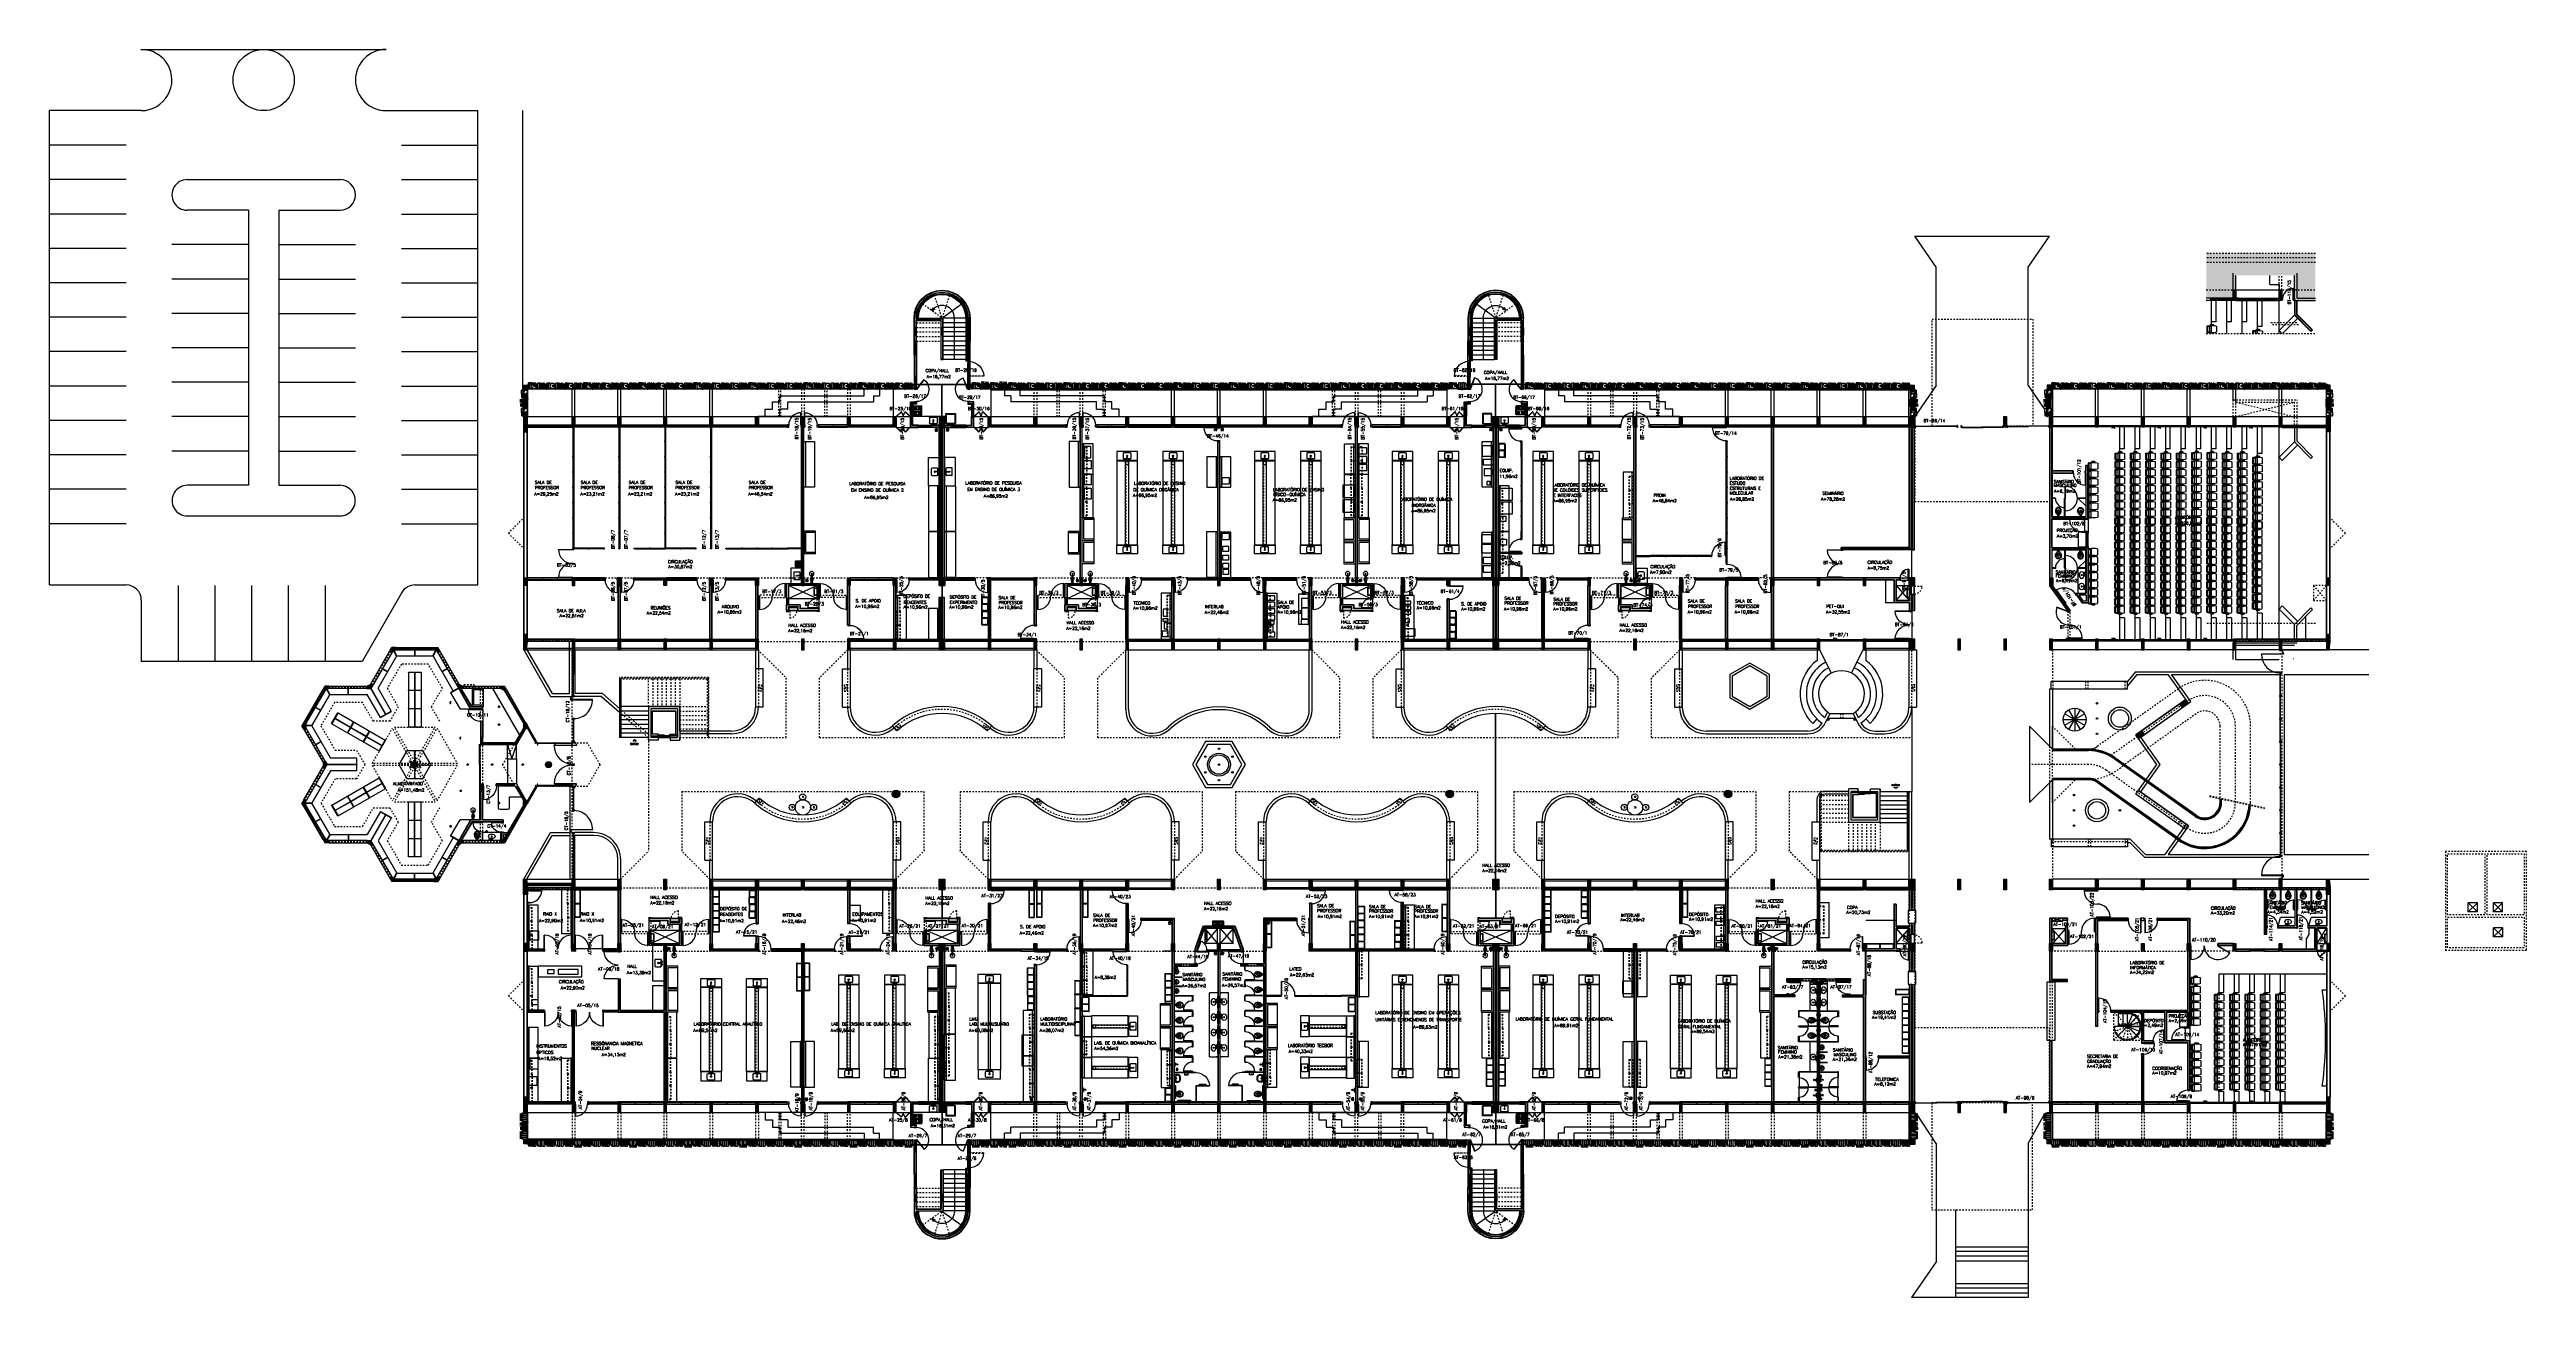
# Model space of a CAD drawing. Header units: metres. Extents: x -31 to 130, y -13 to 69.
import ezdxf

# ---------------------------------------------------------------- set-up
doc = ezdxf.new("R2010")
doc.units = ezdxf.units.M
doc.header["$LTSCALE"] = 0.002
doc.header["$MEASUREMENT"] = 0
for name, pattern in [('DASHDOT', [1, 0.5, -0.25, 0, -0.25]), ('HIDDEN', [9.525, 6.35, -3.175]), ('HIDDEN2', [4.7625, 3.175, -1.5875])]:
    doc.linetypes.add(name, pattern=pattern)
doc.layers.get('0').update_dxf_attribs({"linetype": 'CONTINUOUS'})
for name, color, linetype in [('A-WC', 2, 'CONTINUOUS'), ('alv', 2, 'CONTINUOUS'), ('alv-vst', 1, 'CONTINUOUS'), ('ar-acesso', 2, 'CONTINUOUS'), ('ar-alv', 2, 'CONTINUOUS'), ('ar-alv-v', 1, 'CONTINUOUS'), ('ar-armario', 1, 'CONTINUOUS'), ('ar-armario180', 1, 'CONTINUOUS'), ('ar-armarioproj', 1, 'HIDDEN'), ('ar-banc', 1, 'CONTINUOUS'), ('ar-banco', 2, 'CONTINUOUS'), ('ar-brs', 2, 'CONTINUOUS'), ('ar-cal', 2, 'CONTINUOUS'), ('ar-cap', 1, 'CONTINUOUS'), ('ar-castelo', 2, 'CONTINUOUS'), ('ar-chuv', 31, 'CONTINUOUS'), ('ar-ci', 1, 'CONTINUOUS'), ('ar-copa', 1, 'CONTINUOUS'), ('ar-corrimao', 2, 'CONTINUOUS'), ('ar-div', 2, 'CONTINUOUS'), ('ar-div1', 3, 'CONTINUOUS'), ('ar-equip', 2, 'CONTINUOUS'), ('ar-esc', 2, 'CONTINUOUS'), ('ar-espelho', 1, 'CONTINUOUS'), ('ar-esq', 2, 'CONTINUOUS'), ('ar-estc', 1, 'CONTINUOUS'), ('ar-estc-b', 1, 'CONTINUOUS'), ('ar-hatch', 254, 'CONTINUOUS'), ('AR-LAY-OUT-EQUIPAMENTOS', 1, 'CONTINUOUS'), ('ar-piso', 1, 'CONTINUOUS'), ('ar-porta', 1, 'CONTINUOUS'), ('ar-proj', 1, 'HIDDEN'), ('ar-projarmario', 1, 'HIDDEN'), ('ar-ralo', 1, 'CONTINUOUS'), ('ar-reboco', 2, 'CONTINUOUS'), ('ar-shaft', 2, 'CONTINUOUS'), ('AR-SIMB CONG', 1, 'CONTINUOUS'), ('AR-VISTA', 2, 'CONTINUOUS'), ('ar-wc', 2, 'CONTINUOUS'), ('ar-xis', 1, 'CONTINUOUS'), ('armario piso-teto', 1, 'CONTINUOUS'), ('armario-proj', 1, 'HIDDEN2'), ('armariop-t01', 1, 'CONTINUOUS'), ('banc', 1, 'CONTINUOUS'), ('banc-proj', 1, 'HIDDEN2'), ('bnc-1', 1, 'CONTINUOUS'), ('brs-proj', 1, 'HIDDEN'), ('brs1', 2, 'CONTINUOUS'), ('brs2', 1, 'CONTINUOUS'), ('brs2-htc', 3, 'CONTINUOUS'), ('brs3', 1, 'CONTINUOUS'), ('brs4', 1, 'CONTINUOUS'), ('brs5', 1, 'CONTINUOUS'), ('cal', 2, 'CONTINUOUS'), ('cap01', 2, 'CONTINUOUS'), ('cap02', 1, 'CONTINUOUS'), ('castelo', 2, 'CONTINUOUS'), ('chafariz', 1, 'CONTINUOUS'), ('cong-textoarmario', 24, 'CONTINUOUS'), ('corrimao', 2, 'CONTINUOUS'), ('COZ1', 1, 'CONTINUOUS'), ('COZ2', 1, 'CONTINUOUS'), ('DET-PIVO', 2, 'CONTINUOUS'), ('div1', 2, 'CONTINUOUS'), ('div2', 1, 'CONTINUOUS'), ('el-lumin', 1, 'HIDDEN2'), ('elevador', 1, 'CONTINUOUS'), ('ENDEREÇO', 2, 'CONTINUOUS'), ('esc', 2, 'CONTINUOUS'), ('esq-01', 1, 'CONTINUOUS'), ('esq-02', 1, 'CONTINUOUS'), ('esq-03', 1, 'HIDDEN'), ('esq01', 3, 'CONTINUOUS'), ('esq02', 2, 'CONTINUOUS'), ('esq4', 1, 'CONTINUOUS'), ('estc', 5, 'CONTINUOUS'), ('estc-01', 3, 'CONTINUOUS'), ('h-estc', 3, 'CONTINUOUS'), ('h-jardim', 1, 'CONTINUOUS'), ('h-lixo', 8, 'CONTINUOUS'), ('h-terra', 1, 'CONTINUOUS'), ('lixeiras', 1, 'CONTINUOUS'), ('lixo1', 1, 'CONTINUOUS'), ('MARGEM', 1, 'CONTINUOUS'), ('mesa1', 2, 'CONTINUOUS'), ('mesa2', 1, 'HIDDEN'), ('mob-aud1', 1, 'CONTINUOUS'), ('mob-aud2', 1, 'CONTINUOUS'), ('mob1', 1, 'CONTINUOUS'), ('MOB2', 151, 'CONTINUOUS'), ('MTZ', 1, 'CONTINUOUS'), ('nivel', 1, 'CONTINUOUS'), ('proj', 1, 'HIDDEN'), ('PROJ-MARCO', 1, 'HIDDEN'), ('ptm', 2, 'CONTINUOUS'), ('ptm1', 1, 'CONTINUOUS'), ('ralo', 1, 'HIDDEN2'), ('shaft1', 2, 'CONTINUOUS'), ('shaft2', 1, 'CONTINUOUS'), ('SIM', 1, 'CONTINUOUS'), ('TEXTO', 2, 'CONTINUOUS'), ('tracej', 1, 'DASHDOT'), ('TRNR1', 1, 'CONTINUOUS'), ('URB-ESTACION', 1, 'CONTINUOUS'), ('WC1', 1, 'CONTINUOUS'), ('WC2', 1, 'CONTINUOUS'), ('WC3', 41, 'CONTINUOUS'), ('ÁREA', 2, 'CONTINUOUS')]:
    doc.layers.add(name, color=color, linetype=linetype)
doc.layers.get('lixeiras').off()
doc.styles.add('S16', font='simplex.shx', dxfattribs={"width": 1.1, "height": 0.16})
doc.styles.add('UNB-100', font='simplex.shx', dxfattribs={"height": 0.2})
doc.styles.add('UNB1-100', font='simplex.shx', dxfattribs={"height": 0.2})
pattern_1 = [(0, (-210.436618, -163.386024), (0.00396875, 0.0079375), [0, -0.0079375])]

# ---------------------------------------------------------------- blocks, each defined once
blk = doc.blocks.new('pm-dp90-02p')
at = {"layer": 'ptm'}
for p, q in [((-0.92, 0), (-0.92, 0.15)), ((-0.92, 0.15), (-0.88, 0.15)), ((-0.9, 0), (-0.92, 0)), ((-0.88, 0.03), (-0.9, 0.03)), ((-0.9, 0), (-0.9, 0.03)), ((-0.9, 0), (-0.9, -0.9)), ((-0.88, 0), (-0.9, 0)), ((-0.88, 0.03), (-0.88, 0.15)), ((-0.88, 0), (-0.88, -0.9)), ((0.88, 0.03), (0.88, 0.15)), ((0.92, 0.15), (0.88, 0.15)), ((0.88, 0.03), (0.9, 0.03)), ((0.9, 0), (0.9, 0.03)), ((0.92, 0), (0.92, 0.15)), ((-0.88, -0.9), (-0.9, -0.9)), ((0.88, 0), (0.88, -0.9)), ((0.88, 0), (0.9, 0)), ((0.88, -0.9), (0.9, -0.9)), ((0.9, 0), (0.9, -0.9)), ((0.9, 0), (0.92, 0))]:
    blk.add_line(p, q, dxfattribs=at)
at = {"layer": 'ptm', "color": 1}
for centre, start, end in [((-0.9, 0), 271.2733, 360), ((0.9, 0), 180, 268.7267)]:
    blk.add_arc(centre, 0.9, start, end, dxfattribs=at)
blk = doc.blocks.new('plr01-01p')
at = {"layer": 'h-estc'}
blk.add_hatch(color=3, dxfattribs=at).paths.add_polyline_path([(0.09, 0.075), (-0.09, 0.075), (-0.09, -0.625), (0.09, -0.625)])
at = {"layer": 'estc-01', "color": 3}
blk.add_lwpolyline([(-0.09, 0.075), (-0.09, -0.625), (0.09, -0.625), (0.09, 0.075)], close=True, dxfattribs=at)
blk = doc.blocks.new('esq02-01p')
at = {"layer": 'esq-01'}
for p, q in [((2.91, 0), (0.09, 0)), ((1.03, -0.075), (1.03, 0.075)), ((1.97, -0.075), (1.97, 0.075))]:
    blk.add_line(p, q, dxfattribs=at)
at = {"layer": 'esq-02'}
blk.add_lwpolyline([(2.91, -0.075), (0.09, -0.075), (0.09, 0.075), (2.91, 0.075)], close=True, dxfattribs=at)
blk = doc.blocks.new('plr02-01p')
at = {"layer": 'h-estc'}
blk.add_hatch(color=3, dxfattribs=at).paths.add_polyline_path([(0.09, 0.075), (-0.09, 0.075), (-0.09, -0.425), (0.09, -0.425)])
at = {"layer": 'estc-01', "color": 3}
blk.add_lwpolyline([(-0.09, 0.075), (-0.09, -0.425), (0.09, -0.425), (0.09, 0.075)], close=True, dxfattribs=at)
blk = doc.blocks.new('CUBAcoz-01P')
at = {"layer": 'COZ1'}
for p, q in [((-0.25, -0.4705), (-0.25, -0.1305)), ((-0.22, -0.1005), (0.22, -0.1005)), ((-0.22, -0.5005), (0.22, -0.5005)), ((0.25, -0.4705), (0.25, -0.1305))]:
    blk.add_line(p, q, dxfattribs=at)
blk.add_circle((0, -0.3005), 0.04, dxfattribs=at)
for centre, start, end in [((-0.22, -0.1305), 90, 180), ((-0.22, -0.4705), 180, 270), ((0.22, -0.1305), 0, 90), ((0.22, -0.4705), 270, 0)]:
    blk.add_arc(centre, 0.03, start, end, dxfattribs=at)
blk = doc.blocks.new('TRNR-01P')
at = {"layer": 'TRNR1'}
for p, q in [((-0.01, 0.08), (-0.01, 0.01)), ((0, 0.01), (0.17, 0.01)), ((0.01, 0.08), (0.01, 0.01)), ((-0.01, -0.01), (-0.01, -0.08)), ((0, -0.01), (0.17, -0.01)), ((0.01, -0.01), (0.01, -0.08))]:
    blk.add_line(p, q, dxfattribs=at)
for centre in [(0, 0.1), (0, -0.1)]:
    blk.add_circle(centre, 0.02, dxfattribs=at)
for centre, radius, start, end in [((0, 0.1), 0.03, 289.4712, 250.5288), ((0, 0), 0.014, 130.0052, 229.9948), ((0, 0), 0.009, 90, 270), ((0.17, 0), 0.009, 270, 90), ((0, -0.1), 0.03, 109.4712, 70.5288)]:
    blk.add_arc(centre, radius, start, end, dxfattribs=at)
blk = doc.blocks.new('GLDR-01P')
at = {"layer": 'COZ1', "color": 1}
for p, q in [((310, -65), (-310, -65)), ((-310, -65), (-310, -725)), ((-310, -725), (310, -725)), ((310, -725), (310, -65))]:
    blk.add_line(p, q, dxfattribs=at)
at = {"layer": 'COZ2', "color": 1}
for p, q in [((-310, -680), (310, -680)), ((-310, -685), (310, -685)), ((-270, -65), (-270, -680)), ((-250, -40), (-250, -65)), ((230, -20), (-230, -20)), ((250, -65), (250, -40)), ((270, -680), (270, -65)), ((270, -640), (310, -640))]:
    blk.add_line(p, q, dxfattribs=at)
blk.add_circle((290, -660), 9.23, dxfattribs=at)
for centre, start, end in [((-230, -40), 90, 180), ((230, -40), 0, 90)]:
    blk.add_arc(centre, 20, start, end, dxfattribs=at)
blk = doc.blocks.new('esc01-02p')
at = {"layer": 'h-estc'}
for points in [[(-1.69, 6.53), (-1.81, 6.53), (-1.81, 6.03), (-1.69, 6.03)], [(-0.06, 6.53), (-0.06, 6.03), (0.06, 6.03), (0.06, 6.53)], [(1.69, 6.03), (1.81, 6.03), (1.81, 6.53), (1.69, 6.53)], [(-1.69, 2.82), (-1.69, 3.32), (-1.81, 3.32), (-1.81, 2.82)], [(1.69, 3.32), (1.81, 3.32), (1.81, 2.82), (1.69, 2.82)], [(-1.69, 2.5), (-1.69, 2.8), (-1.81, 2.8), (-1.81, 2.5)], [(1.69, 2.8), (1.69, 2.5), (1.81, 2.5), (1.81, 2.8)], [(-0.01, 0.7), (-0.19, 0.7), (-0.19, 0), (-0.01, 0)], [(0.19, 0.7), (0.01, 0.7), (0.01, 0), (0.19, 0)]]:
    blk.add_hatch(color=256, dxfattribs=at).paths.add_polyline_path(points)
at = {"layer": 'ar-alv'}
for p, q in [((-1.8, 7.14), (-1.8, 6.53)), ((-1.7, 7.14), (-1.7, 6.53)), ((1.7, 7.12), (-0.05, 7.12)), ((-0.05, 6.53), (-0.05, 7.12)), ((1.7, 7.02), (0.05, 7.02)), ((0.05, 6.53), (0.05, 7.02)), ((1.7, 7.14), (1.7, 7.12)), ((1.7, 7.02), (1.7, 6.53)), ((1.8, 7.14), (1.8, 6.53)), ((-1.8, 6.03), (-1.8, 5.67)), ((-1.8, 5.67), (-1.7, 5.67)), ((-1.7, 6.03), (-1.7, 5.67)), ((-0.05, 4.47), (-0.05, 6.03)), ((0.05, 4.47), (0.05, 6.03)), ((1.7, 5.67), (1.7, 6.03)), ((1.8, 5.67), (1.7, 5.67)), ((1.8, 5.67), (1.8, 6.03)), ((-1.8, 4.34), (-1.8, 4.72)), ((-1.8, 4.72), (-1.7, 4.72)), ((-1.8, 4.34), (-1.7, 4.34)), ((-1.7, 4.34), (-1.7, 4.72)), ((0.05, 4.47), (-0.05, 4.47)), ((1.7, 4.72), (1.7, 3.32)), ((1.7, 4.72), (1.8, 4.72)), ((1.8, 4.72), (1.8, 3.32)), ((-2.05, 1.65), (-1.7, 1.65)), ((-2.05, 1.55), (-2.05, 1.65)), ((-1.7, 1.65), (-1.7, 1.55)), ((1.7, 1.65), (1.7, 1.55)), ((2.05, 1.65), (1.7, 1.65)), ((2.05, 1.55), (2.05, 1.65)), ((-1.7, 1.55), (-2.05, 1.55)), ((-2.05, 0.02), (-2.05, 0.67)), ((-1.95, 0.67), (-2.05, 0.67)), ((-1.61, 0.02), (-2.05, 0.02)), ((-1.95, 0.12), (-1.95, 0.67)), ((-1.61, 0.12), (-1.95, 0.12)), ((-1.61, 0.12), (-1.61, 0.02)), ((-0.19, 0.12), (-0.66, 0.12)), ((-0.66, 0.02), (-0.66, 0.12)), ((-0.19, 0.02), (-0.66, 0.02)), ((0.19, 0.12), (0.66, 0.12)), ((0.19, 0.02), (0.66, 0.02)), ((0.66, 0.12), (0.66, 0.02)), ((1.61, 0.12), (1.95, 0.12)), ((1.61, 0.12), (1.61, 0.02)), ((1.61, 0.02), (2.05, 0.02)), ((1.7, 1.55), (2.05, 1.55)), ((1.95, 0.12), (1.95, 0.67)), ((1.95, 0.67), (2.05, 0.67)), ((2.05, 0.02), (2.05, 0.67))]:
    blk.add_line(p, q, dxfattribs=at)
for radius in [1.8, 1.7]:
    blk.add_arc((0, 7.14), radius, 360, 180, dxfattribs=at)
at = {"layer": 'ar-piso'}
for p, q in [((-1.29, 8.08), (-1.36, 8.13)), ((-0.52, 8.74), (-0.49, 8.66)), ((0.49, 8.66), (0.52, 8.74)), ((1.29, 8.08), (1.36, 8.13)), ((-1.68, 7.14), (-1.6, 7.14)), ((-1.68, 6.84), (-1.6, 6.84)), ((-1.68, 6.54), (-1.6, 6.54)), ((-1.55, 7.14), (-0.08, 7.14)), ((-1.55, 6.84), (-0.08, 6.84)), ((-1.55, 6.54), (-0.08, 6.54)), ((-0.06, 7.19), (-1.25, 8.05)), ((-1.68, 6.24), (-1.6, 6.24)), ((-1.68, 5.94), (-1.6, 5.94)), ((-1.68, 5.64), (-1.6, 5.64)), ((-1.68, 5.34), (-1.6, 5.34)), ((-1.68, 5.04), (-1.6, 5.04)), ((-1.55, 6.24), (-0.08, 6.24)), ((-1.55, 5.94), (-0.08, 5.94)), ((-1.55, 5.64), (-0.08, 5.64)), ((-1.55, 5.34), (-0.08, 5.34)), ((-1.55, 5.04), (-0.08, 5.04)), ((-1.68, 4.39), (-1.7, 4.39)), ((-1.68, 4.34), (-1.7, 4.34)), ((-1.68, 4.74), (-1.6, 4.74)), ((-1.68, 4.44), (-1.6, 4.44)), ((-1.55, 4.74), (-0.08, 4.74)), ((-1.55, 4.44), (-0.08, 4.44)), ((1.67, 2.82), (-1.68, 2.82)), ((-0.01, 2.8), (-1.68, 2.8)), ((-0.01, 0.7), (-0.01, 2.8)), ((1.67, 2.8), (0.01, 2.8)), ((0.01, 0.7), (0.01, 2.8))]:
    blk.add_line(p, q, dxfattribs=at)
at = {"layer": 'ar-porta', "color": 2}
for points in [[(-1.83, 2.49), (-1.68, 2.49), (-1.68, 2.5), (-1.83, 2.5)], [(-1.83, 1.69), (-1.68, 1.69), (-1.68, 1.67), (-1.83, 1.67)], [(1.82, 2.49), (1.67, 2.49), (1.67, 2.5), (1.82, 2.5)], [(1.82, 1.69), (1.67, 1.69), (1.67, 1.67), (1.82, 1.67)]]:
    blk.add_lwpolyline(points, close=True, dxfattribs=at)
at = {"layer": 'ar-porta'}
blk.add_arc((-1.77, 3.34), 0.957, 90, 180, dxfattribs=at)
at = {"layer": 'ar-reboco'}
for p, q in [((-1.83, 7.14), (-1.83, 5.64)), ((-1.68, 7.14), (-1.68, 5.64)), ((-1.6, 7.14), (-1.6, 4.39)), ((-1.55, 7.14), (-1.55, 4.34)), ((1.67, 7.14), (-0.08, 7.14)), ((-0.08, 4.44), (-0.08, 6.54)), ((0.07, 6.99), (0.07, 4.44)), ((1.67, 6.99), (0.07, 6.99)), ((1.67, 5.64), (1.67, 6.99)), ((1.82, 5.64), (1.82, 7.14)), ((-1.83, 4.32), (-1.83, 4.74)), ((-1.8, 4.32), (-1.83, 4.32)), ((-1.83, 2.82), (-1.83, 3.32)), ((-1.83, 3.32), (-1.81, 3.32)), ((-1.68, 4.32), (-1.7, 4.32)), ((-1.69, 3.32), (-1.68, 3.32)), ((-1.6, 4.39), (-1.68, 4.39)), ((-1.55, 4.34), (-1.68, 4.34)), ((-1.68, 2.82), (-1.68, 3.32)), ((-1.68, 4.32), (-1.68, 4.74)), ((0.07, 4.44), (-0.08, 4.44)), ((1.67, 4.74), (1.67, 2.82)), ((1.82, 4.74), (1.82, 2.82)), ((-2.07, 1.52), (-2.07, 1.67)), ((-2.07, 1.67), (-1.68, 1.67)), ((-1.81, 2.82), (-1.83, 2.82)), ((-1.83, 2.5), (-1.83, 2.8)), ((-1.81, 2.8), (-1.83, 2.8)), ((-1.81, 2.5), (-1.83, 2.5)), ((-1.69, 2.82), (-1.68, 2.82)), ((-1.69, 2.8), (-1.68, 2.8)), ((-1.69, 2.5), (-1.68, 2.5)), ((-1.68, 2.5), (-1.68, 2.8)), ((-1.68, 1.67), (-1.68, 1.52)), ((1.69, 2.82), (1.67, 2.82)), ((1.67, 2.5), (1.67, 2.8)), ((1.69, 2.8), (1.67, 2.8)), ((2.07, 1.67), (1.67, 1.67)), ((1.67, 1.67), (1.67, 1.52)), ((1.81, 2.82), (1.82, 2.82)), ((1.81, 2.8), (1.82, 2.8)), ((1.81, 2.5), (1.82, 2.5)), ((1.82, 2.5), (1.82, 2.8)), ((2.07, 1.52), (2.07, 1.67)), ((-1.68, 1.52), (-2.07, 1.52)), ((-2.07, 0), (-2.07, 0.7)), ((-1.92, 0.7), (-2.07, 0.7)), ((-2.07, 0), (-1.58, 0)), ((-1.92, 0.15), (-1.92, 0.7)), ((-1.58, 0.15), (-1.92, 0.15)), ((-0.19, 0.15), (-0.68, 0.15)), ((-0.19, 0), (-0.68, 0)), ((0.19, 0.15), (0.68, 0.15)), ((0.19, 0), (0.68, 0)), ((1.58, 0.15), (1.92, 0.15)), ((2.07, 0), (1.58, 0)), ((1.67, 1.52), (2.07, 1.52)), ((1.92, 0.7), (2.07, 0.7)), ((1.92, 0.15), (1.92, 0.7)), ((2.07, 0), (2.07, 0.7))]:
    blk.add_line(p, q, dxfattribs=at)
for radius, start in [(1.83, 360), (1.68, 0), (1.6, 360), (1.55, 360)]:
    blk.add_arc((0, 7.14), radius, start, 180, dxfattribs=at)
at = {"layer": 'AR-VISTA'}
blk.add_line((-0.08, 6.54), (-0.08, 7.14), dxfattribs=at)
at = {"layer": 'banc', "color": 1}
blk.add_line((0.19, 0.7), (1.92, 0.7), dxfattribs=at)
at = {"layer": 'COZ1'}
for p, q in [((1.33, 0.81), (1.33, 1.41)), ((1.9, 1.41), (1.33, 1.41)), ((1.9, 0.81), (1.33, 0.81)), ((1.9, 1.41), (1.9, 0.81))]:
    blk.add_line(p, q, dxfattribs=at)
at = {"layer": 'COZ1', "color": 1}
for points in [[(1.41, 1.27), (1.45, 1.27, -1), (1.45, 1.26), (1.41, 1.26, -1)], [(1.41, 0.95), (1.45, 0.95, 1), (1.45, 0.96), (1.41, 0.96, 1)], [(1.5, 1.35), (1.5, 1.31, -1), (1.49, 1.31), (1.49, 1.35, -1)], [(1.49, 1.19), (1.49, 1.23, -1), (1.5, 1.23), (1.5, 1.19, -1)], [(1.49, 1.04), (1.49, 1, 1), (1.5, 1), (1.5, 1.04, 1)], [(1.5, 0.88), (1.5, 0.92, 1), (1.49, 0.92), (1.49, 0.88, 1)], [(1.57, 1.26), (1.53, 1.26, -1), (1.53, 1.27), (1.57, 1.27, -1)], [(1.57, 0.96), (1.53, 0.96, 1), (1.53, 0.95), (1.57, 0.95, 1)], [(1.66, 1.26), (1.7, 1.26, 1), (1.7, 1.27), (1.66, 1.27, 1)], [(1.66, 0.96), (1.7, 0.96, -1), (1.7, 0.95), (1.66, 0.95, -1)], [(1.74, 1.35), (1.74, 1.31, 1), (1.74, 1.31), (1.74, 1.35, 1)], [(1.74, 1.19), (1.74, 1.23, 1), (1.74, 1.23), (1.74, 1.19, 1)], [(1.74, 1.04), (1.74, 1, -1), (1.74, 1), (1.74, 1.04, -1)], [(1.74, 0.88), (1.74, 0.92, -1), (1.74, 0.92), (1.74, 0.88, -1)], [(1.82, 1.27), (1.78, 1.27, 1), (1.78, 1.26), (1.82, 1.26, 1)], [(1.82, 0.95), (1.78, 0.95, -1), (1.78, 0.96), (1.82, 0.96, -1)]]:
    blk.add_lwpolyline(points, format="xyb", close=True, dxfattribs=at)
for centre in [(1.49, 1.27), (1.49, 0.96), (1.74, 1.27), (1.74, 0.96)]:
    blk.add_circle(centre, 0.025, dxfattribs=at)
at = {"layer": 'COZ2'}
for p, q in [((1.32, 1.33), (1.33, 1.33)), ((1.32, 1.29), (1.32, 1.33)), ((1.32, 1.29), (1.33, 1.29)), ((1.32, 1.19), (1.32, 1.23)), ((1.32, 1.23), (1.33, 1.23)), ((1.32, 1.19), (1.33, 1.19)), ((1.32, 1.09), (1.32, 1.13)), ((1.32, 1.13), (1.33, 1.13)), ((1.32, 1.09), (1.33, 1.09)), ((1.32, 0.99), (1.32, 1.03)), ((1.32, 1.03), (1.33, 1.03)), ((1.32, 0.99), (1.33, 0.99)), ((1.32, 0.93), (1.33, 0.93)), ((1.32, 0.89), (1.32, 0.93)), ((1.32, 0.89), (1.33, 0.89)), ((1.36, 0.81), (1.36, 1.41)), ((1.38, 1.37), (1.85, 1.37)), ((1.38, 1.16), (1.38, 1.37)), ((1.38, 0.85), (1.38, 1.06)), ((1.38, 0.85), (1.38, 1.06)), ((1.85, 0.85), (1.38, 0.85)), ((1.87, 1.41), (1.87, 0.81))]:
    blk.add_line(p, q, dxfattribs=at)
at = {"layer": 'COZ2', "color": 1}
for p, q in [((1.85, 1.16), (1.38, 1.16)), ((1.85, 1.06), (1.38, 1.06)), ((1.85, 1.37), (1.85, 1.16)), ((1.85, 1.06), (1.85, 0.85)), ((1.85, 1.06), (1.85, 0.85))]:
    blk.add_line(p, q, dxfattribs=at)
for centre, radius, start, end in [((1.49, 1.27), 0.07, 92.0467, 177.9533), ((1.49, 1.27), 0.07, 182.0467, 267.9533), ((1.49, 0.96), 0.07, 92.0467, 177.9533), ((1.49, 0.96), 0.07, 182.0467, 267.9533), ((1.49, 1.27), 0.065, 92.2042, 177.7958), ((1.49, 1.27), 0.065, 182.2042, 267.7958), ((1.49, 0.96), 0.065, 92.2042, 177.7958), ((1.49, 0.96), 0.065, 182.2042, 267.7958), ((1.49, 1.27), 0.07, 2.0467, 87.9533), ((1.49, 1.27), 0.065, 2.2042, 87.7958), ((1.49, 1.27), 0.065, 272.2042, 357.7958), ((1.49, 1.27), 0.07, 272.0467, 357.9533), ((1.49, 0.96), 0.07, 2.0467, 87.9533), ((1.49, 0.96), 0.065, 2.2042, 87.7958), ((1.49, 0.96), 0.065, 272.2042, 357.7958), ((1.49, 0.96), 0.07, 272.0467, 357.9533), ((1.74, 1.27), 0.07, 92.0467, 177.9533), ((1.74, 1.27), 0.065, 92.2042, 177.7958), ((1.74, 1.27), 0.065, 182.2042, 267.7958), ((1.74, 1.27), 0.07, 182.0467, 267.9533), ((1.74, 0.96), 0.07, 92.0467, 177.9533), ((1.74, 0.96), 0.065, 92.2042, 177.7958), ((1.74, 0.96), 0.065, 182.2042, 267.7958), ((1.74, 0.96), 0.07, 182.0467, 267.9533), ((1.74, 1.27), 0.07, 2.0467, 87.9533), ((1.74, 1.27), 0.065, 2.2042, 87.7958), ((1.74, 1.27), 0.065, 272.2042, 357.7958), ((1.74, 1.27), 0.07, 272.0467, 357.9533), ((1.74, 0.96), 0.07, 2.0467, 87.9533), ((1.74, 0.96), 0.065, 2.2042, 87.7958), ((1.74, 0.96), 0.065, 272.2042, 357.7958), ((1.74, 0.96), 0.07, 272.0467, 357.9533)]:
    blk.add_arc(centre, radius, start, end, dxfattribs=at)
at = {"layer": 'esq-01'}
for points in [[(-1.74, 5.62), (-1.77, 5.62), (-1.77, 4.76), (-1.74, 4.76)], [(1.73, 5.62), (1.77, 5.62), (1.77, 4.76), (1.73, 4.76)], [(-1.74, 4.3), (-1.77, 4.3), (-1.77, 3.34), (-1.74, 3.34)], [(-1.98, 1.51), (-2.01, 1.51), (-2.01, 0.72), (-1.98, 0.72)], [(-1.56, 0.09), (-1.56, 0.06), (-0.7, 0.06), (-0.7, 0.09)], [(1.56, 0.09), (1.56, 0.06), (0.7, 0.06), (0.7, 0.09)], [(1.98, 1.51), (2.01, 1.51), (2.01, 0.72), (1.98, 0.72)]]:
    blk.add_lwpolyline(points, close=True, dxfattribs=at)
at = {"layer": 'esq-02'}
for p, q in [((-1.69, 4.24), (-1.74, 4.24)), ((-1.69, 4.22), (-1.74, 4.22)), ((-1.69, 3.42), (-1.74, 3.42)), ((-1.69, 3.4), (-1.74, 3.4)), ((-1.71, 3.42), (-1.71, 4.22)), ((-1.69, 4.24), (-1.69, 4.22)), ((-1.69, 3.42), (-1.69, 4.22)), ((-1.69, 3.4), (-1.69, 3.42))]:
    blk.add_line(p, q, dxfattribs=at)
for points in [[(-1.68, 5.64), (-1.83, 5.64), (-1.83, 5.62), (-1.68, 5.62)], [(-1.83, 5.62), (-1.68, 5.62), (-1.68, 4.76), (-1.83, 4.76)], [(1.67, 5.64), (1.82, 5.64), (1.82, 5.62), (1.67, 5.62)], [(1.82, 5.62), (1.67, 5.62), (1.67, 4.76), (1.82, 4.76)], [(-1.68, 4.74), (-1.83, 4.74), (-1.83, 4.76), (-1.68, 4.76)], [(-1.68, 4.32), (-1.83, 4.32), (-1.83, 4.3), (-1.68, 4.3)], [(-1.68, 3.32), (-1.83, 3.32), (-1.83, 3.34), (-1.68, 3.34)], [(1.67, 4.74), (1.82, 4.74), (1.82, 4.76), (1.67, 4.76)], [(-1.92, 1.52), (-2.07, 1.52), (-2.07, 1.51), (-1.92, 1.51)], [(-2.07, 1.51), (-1.92, 1.51), (-1.92, 0.72), (-2.07, 0.72)], [(-2.07, 0.7), (-1.92, 0.7), (-1.92, 0.72), (-2.07, 0.72)], [(-1.58, 0.15), (-1.58, 0), (-1.56, 0), (-1.56, 0.15)], [(-0.68, 0.15), (-0.68, 0), (-0.7, 0), (-0.7, 0.15)], [(0.68, 0.15), (0.68, 0), (0.7, 0), (0.7, 0.15)], [(1.58, 0.15), (1.58, 0), (1.56, 0), (1.56, 0.15)], [(1.92, 1.52), (2.07, 1.52), (2.07, 1.51), (1.92, 1.51)], [(2.07, 1.51), (1.92, 1.51), (1.92, 0.72), (2.07, 0.72)], [(1.92, 0.7), (2.07, 0.7), (2.07, 0.72), (1.92, 0.72)]]:
    blk.add_lwpolyline(points, close=True, dxfattribs=at)
at = {"layer": 'esq-02', "color": 1}
for points in [[(-1.83, 4.3), (-1.68, 4.3), (-1.68, 3.34), (-1.83, 3.34)], [(-1.56, 0), (-1.56, 0.15), (-0.7, 0.15), (-0.7, 0)], [(1.56, 0), (1.56, 0.15), (0.7, 0.15), (0.7, 0)]]:
    blk.add_lwpolyline(points, close=True, dxfattribs=at)
at = {"layer": 'estc-01'}
for points in [[(-1.69, 6.53), (-1.81, 6.53), (-1.81, 6.03), (-1.69, 6.03)], [(-0.06, 6.03), (0.06, 6.03), (0.06, 6.53), (-0.06, 6.53)], [(1.69, 6.53), (1.81, 6.53), (1.81, 6.03), (1.69, 6.03)], [(-1.69, 2.82), (-1.81, 2.82), (-1.81, 3.32), (-1.69, 3.32)], [(1.81, 2.82), (1.69, 2.82), (1.69, 3.32), (1.81, 3.32)], [(-1.69, 2.8), (-1.81, 2.8), (-1.81, 2.5), (-1.69, 2.5)], [(1.81, 2.8), (1.69, 2.8), (1.69, 2.5), (1.81, 2.5)], [(-0.19, 0), (-0.19, 0.7), (-0.01, 0.7), (-0.01, 0)], [(0.01, 0), (0.01, 0.7), (0.19, 0.7), (0.19, 0)]]:
    blk.add_lwpolyline(points, close=True, dxfattribs=at)
at = {"layer": 'proj'}
for p, q in [((-0.48, 8.61), (-0.02, 7.22)), ((0.02, 7.22), (0.48, 8.61)), ((0.06, 7.19), (1.25, 8.05)), ((1.67, 6.84), (0.07, 6.84)), ((1.67, 6.54), (0.07, 6.54)), ((1.67, 6.24), (0.07, 6.24)), ((1.67, 5.94), (0.07, 5.94)), ((1.67, 5.64), (0.07, 5.64))]:
    blk.add_line(p, q, dxfattribs=at)
blk.add_lwpolyline([(-2.72, 3.37), (-2.72, 3.34), (-1.77, 3.34), (-1.77, 3.37)], close=True, dxfattribs=at)
blk.add_arc((0, 7.14), 0.075, 360, 180, dxfattribs=at)
at = {"layer": 'ptm'}
for p, q in [((-1.68, 2.49), (-1.39, 3.23)), ((-1.66, 2.48), (-1.68, 2.49)), ((-1.66, 2.48), (-1.37, 3.23)), ((-1.37, 3.23), (-1.39, 3.23)), ((1.17, 3.1), (1.18, 3.12)), ((1.66, 2.48), (1.17, 3.1)), ((1.67, 2.49), (1.18, 3.12)), ((1.66, 2.48), (1.67, 2.49))]:
    blk.add_line(p, q, dxfattribs=at)
at = {"layer": 'ptm', "color": 1}
for centre, start, end in [((-1.68, 2.49), 270, 67.4939), ((1.67, 2.49), 129.505, 270)]:
    blk.add_arc(centre, 0.8, start, end, dxfattribs=at)
at = {"layer": 'ar-copa', "xscale": 0.001, "yscale": 0.001, "zscale": 0.001, "rotation": 180}
blk.add_blockref('GLDR-01P', (-0.56, 0.19), dxfattribs=at)
at = {"layer": 'ar-copa', "extrusion": (0, 0, -1), "xscale": -1, "zscale": -1}
for name, p, rotation in [('CUBAcoz-01P', (-0.57, 0.16), 180), ('TRNR-01P', (-0.57, 0.2), 270)]:
    blk.add_blockref(name, p, dxfattribs=dict(at, rotation=rotation))
blk = doc.blocks.new('esq15-01p')
at = {"layer": 'esq-01'}
for p, q in [((2.91, 0), (0.09, 0)), ((1.03, -0.075), (1.03, 0.075)), ((1.97, -0.075), (1.97, 0.075))]:
    blk.add_line(p, q, dxfattribs=at)
at = {"layer": 'esq-02'}
blk.add_lwpolyline([(2.91, -0.075), (0.09, -0.075), (0.09, 0.075), (2.91, 0.075)], close=True, dxfattribs=at)
blk = doc.blocks.new('sh-01p')
at = {"layer": 'ar-alv'}
for p, q in [((-1.05, 0.05), (-0.09, 0.05)), ((-1.05, -0.9), (-1.05, 0.05)), ((0.09, 0.05), (1.05, 0.05)), ((1.05, -0.9), (1.05, 0.05)), ((-0.95, -0.9), (-1.05, -0.9)), ((-1.05, -1.7), (-1.05, -1.35)), ((-0.2, -1.35), (-1.05, -1.35)), ((-0.95, -0.05), (-0.95, -0.9)), ((-0.09, -0.05), (-0.95, -0.05)), ((-0.95, -1.45), (-0.3, -1.45)), ((-0.95, -1.45), (-0.95, -1.7)), ((-0.3, -1.7), (-0.3, -1.45)), ((-0.2, -1.35), (-0.2, -1.6)), ((1.05, -1.6), (-0.2, -1.6)), ((0.95, -0.05), (0.09, -0.05)), ((0.95, -0.05), (0.95, -0.9)), ((0.95, -0.9), (1.05, -0.9)), ((1.05, -1.7), (1.05, -1.6)), ((-0.95, -1.7), (-1.05, -1.7)), ((-0.3, -1.7), (1.05, -1.7))]:
    blk.add_line(p, q, dxfattribs=at)
at = {"layer": 'ar-proj'}
for p, q in [((0.92, -0.95), (0.92, -1.53)), ((1.07, -1.53), (1.07, -0.97))]:
    blk.add_line(p, q, dxfattribs=at)
at = {"layer": 'ar-proj', "ltscale": 0.01}
blk.add_line((-0.86, -1.73), (-0.86, -2.19), dxfattribs=at)
blk.add_arc((-0.88, -1.7), 0.496, 272.4338, 357.0427, dxfattribs=at)
at = {"layer": 'ar-reboco'}
for p, q in [((-1.08, 0.07), (-0.09, 0.07)), ((-1.08, -0.93), (-1.08, 0.07)), ((0.09, 0.07), (1.07, 0.07)), ((1.07, -0.93), (1.07, 0.07)), ((-0.93, -0.93), (-1.08, -0.93)), ((-1.08, -1.73), (-1.08, -1.33)), ((-0.18, -1.33), (-1.08, -1.33)), ((-0.09, -0.08), (-0.93, -0.08)), ((-0.93, -1.48), (-0.33, -1.48)), ((-0.93, -1.48), (-0.93, -1.73)), ((-0.33, -1.73), (-0.33, -1.48)), ((-0.18, -1.33), (-0.18, -1.58)), ((1.07, -1.58), (-0.18, -1.58)), ((0.92, -0.08), (0.09, -0.08)), ((0.92, -0.08), (0.92, -0.93)), ((0.92, -0.93), (1.07, -0.93)), ((1.07, -1.58), (1.07, -0.93)), ((1.07, -1.73), (1.07, -1.59)), ((-0.93, -1.73), (-1.08, -1.73)), ((-0.33, -1.73), (1.07, -1.73))]:
    blk.add_line(p, q, dxfattribs=at)
blk.add_lwpolyline([(-0.93, -0.08), (-0.93, -0.93)], dxfattribs=at)
at = {"layer": 'ar-xis'}
for p, q in [((-0.93, -0.93), (0.92, -0.08)), ((0.92, -0.93), (-0.93, -0.08))]:
    blk.add_line(p, q, dxfattribs=at)
at = {"layer": 'esq-01'}
for p, q in [((-1.05, -1.74), (-1.03, -1.74)), ((-0.98, -1.74), (-0.95, -1.74))]:
    blk.add_line(p, q, dxfattribs=at)
at = {"layer": 'esq-01', "lineweight": 15}
blk.add_line((-0.93, -1.71), (-0.93, -1.72), dxfattribs=at)
at = {"layer": 'esq-01', "flags": 128}
blk.add_lwpolyline([(-0.92, -1.78, 0.414214), (-0.91, -1.77), (-0.91, -1.74, 0.414214), (-0.92, -1.74), (-0.95, -1.74), (-0.95, -1.74), (-1, -1.74), (-1, -1.75), (-1, -1.75), (-1, -1.74), (-1.05, -1.74), (-1.05, -1.74), (-1.08, -1.74), (-1.08, -1.74, 0.414214), (-1.08, -1.74), (-1.08, -1.77, 0.414214), (-1.08, -1.78)], format="xyb", close=True, dxfattribs=at)
at = {"layer": 'esq-01', "lineweight": 15, "flags": 128}
for points in [[(-0.93, -1.66), (-0.93, -1.73), (-0.9, -1.73), (-0.9, -1.66)], [(-0.35, -1.66), (-0.35, -1.73), (-0.33, -1.73), (-0.33, -1.66)]]:
    blk.add_lwpolyline(points, close=True, dxfattribs=at)
blk.add_lwpolyline([(0.92, -1.78, -0.414214), (0.91, -1.77), (0.91, -1.74, -0.414214), (0.92, -1.74), (0.95, -1.74), (0.95, -1.74), (1, -1.74), (1, -1.75), (1, -1.75), (1, -1.74), (1.05, -1.74), (1.05, -1.74), (1.08, -1.74), (1.08, -1.74, -0.414214), (1.08, -1.74), (1.08, -1.77, -0.414214), (1.08, -1.78)], format="xyb", close=True, dxfattribs=at)
at = {"layer": 'esq4'}
for p, q in [((-1.08, -0.93), (-1.08, -1.33)), ((-0.93, -0.93), (-0.93, -1.33)), ((-0.95, -1.74), (-0.95, -1.73)), ((-0.94, -1.73), (-0.94, -1.74)), ((-0.93, -1.74), (-0.94, -1.74)), ((-0.94, -1.74), (-0.93, -1.74)), ((-0.93, -1.74), (-0.93, -1.74)), ((0.92, -1.74), (0.92, -1.74)), ((0.94, -1.74), (0.92, -1.74)), ((0.94, -1.73), (0.94, -1.74)), ((1.06, -1.73), (1.06, -1.74)), ((1.06, -1.74), (1.07, -1.74)), ((1.07, -1.74), (1.07, -1.74))]:
    blk.add_line(p, q, dxfattribs=at)
at = {"layer": 'esq4', "lineweight": 15, "ltscale": 0.0002}
for p, q in [((-1.03, -1.28), (-1.03, -0.96)), ((-1, -1.28), (-1, -0.96)), ((-0.86, -1.7), (-0.39, -1.7)), ((-0.86, -1.73), (-0.39, -1.73))]:
    blk.add_line(p, q, dxfattribs=at)
at = {"layer": 'esq4', "lineweight": 5}
for p, q in [((-0.93, -1.73), (-0.94, -1.73)), ((-0.93, -1.73), (-0.93, -1.73)), ((0.92, -1.73), (0.92, -1.73)), ((0.92, -1.73), (0.94, -1.73)), ((1.07, -1.73), (1.06, -1.73)), ((1.07, -1.73), (1.07, -1.73))]:
    blk.add_line(p, q, dxfattribs=at)
at = {"layer": 'esq4', "linetype": 'Continuous', "lineweight": 5}
for points in [[(1.07, -1.58), (1.06, -1.58), (1.06, -1.59), (1.07, -1.59), (1.07, -1.59), (1.06, -1.59), (1.06, -1.58), (1.07, -1.58)], [(-1.08, -1.74), (-1.05, -1.74), (-1.05, -1.73), (-1.08, -1.73), (-1.08, -1.73), (-1.06, -1.73), (-1.06, -1.74), (-1.08, -1.74)]]:
    blk.add_lwpolyline(points, close=True, dxfattribs=at)
at = {"layer": 'ptm'}
for p, q in [((0.92, -1.53), (0.32, -1.53)), ((0.32, -1.53), (0.32, -1.55)), ((0.92, -1.55), (0.32, -1.55)), ((0.92, -1.53), (0.92, -1.55))]:
    blk.add_line(p, q, dxfattribs=at)
for points in [[(0.92, -0.93), (1.07, -0.93), (1.07, -0.97), (0.95, -0.97), (0.95, -0.95), (0.92, -0.95), (0.92, -0.93)], [(0.92, -1.58), (1.07, -1.58), (1.07, -1.53), (0.95, -1.53), (0.95, -1.55), (0.92, -1.55), (0.92, -1.58)]]:
    blk.add_lwpolyline(points, dxfattribs=at)
at = {"layer": 'ptm1'}
blk.add_arc((0.89, -1.52), 0.569, 85.5635, 181.3143, dxfattribs=at)
at = {"layer": 'shaft1'}
for p, q in [((-1.01, -0.97), (-1.01, -1.28)), ((-0.93, -0.93), (0.92, -0.93)), ((-0.9, -1.5), (-0.35, -1.5)), ((-0.9, -1.66), (-0.9, -1.5)), ((-0.35, -1.5), (-0.35, -1.66)), ((0.74, -0.72), (0.74, -0.23)), ((0.74, -0.23), (0.92, -0.23)), ((0.74, -0.25), (0.92, -0.25)), ((0.93, -0.71), (0.74, -0.71)), ((0.92, -0.73), (0.74, -0.73)), ((0.76, -0.71), (0.76, -0.25)), ((-0.39, -1.71), (-0.86, -1.71))]:
    blk.add_line(p, q, dxfattribs=at)
for points in [[(-1.03, -0.93), (-1, -0.93), (-1, -0.97), (-1.03, -0.97)], [(-1.03, -1.28), (-1, -1.28), (-1, -1.33), (-1.03, -1.33)], [(-0.86, -1.7), (-0.86, -1.73), (-0.9, -1.73), (-0.9, -1.7)], [(-0.35, -1.7), (-0.35, -1.73), (-0.39, -1.73), (-0.39, -1.7)]]:
    blk.add_lwpolyline(points, close=True, dxfattribs=at)
blk = doc.blocks.new('pm-80-01p')
at = {"layer": 'ptm'}
for p, q in [((0.105, 0.075), (0.08, 0.075)), ((0.08, 0.075), (0.08, -0.075)), ((0.105, 0.075), (0.105, 0.875)), ((0.125, 0.875), (0.105, 0.875)), ((0.125, 0.075), (0.105, 0.075)), ((0.105, 0.075), (0.105, 0.05)), ((0.125, 0.05), (0.105, 0.05)), ((0.125, 0.075), (0.125, 0.875)), ((0.125, 0.05), (0.125, -0.075)), ((0.905, 0.05), (0.905, -0.075)), ((0.905, 0.05), (0.925, 0.05)), ((0.925, 0.075), (0.95, 0.075)), ((0.925, 0.075), (0.925, 0.05)), ((0.95, 0.075), (0.95, -0.075)), ((0.08, -0.075), (0.125, -0.075)), ((0.95, -0.075), (0.905, -0.075))]:
    blk.add_line(p, q, dxfattribs=at)
at = {"layer": 'ptm', "color": 1}
blk.add_arc((0.125, 0.075), 0.8, 360, 90, dxfattribs=at)
blk = doc.blocks.new('esq16-01p')
at = {"layer": 'esq-01'}
for p, q in [((2.025, 0), (0.075, 0)), ((1.075, 0.075), (1.075, -0.075)), ((2.025, 0.075), (2.025, -0.075))]:
    blk.add_line(p, q, dxfattribs=at)
at = {"layer": 'esq-02'}
blk.add_lwpolyline([(2.025, 0.075), (0.075, 0.075), (0.075, -0.075), (2.025, -0.075)], close=True, dxfattribs=at)
at = {"rotation": 180}
blk.add_blockref('pm-80-01p', (2.975, 0), dxfattribs=at)
blk = doc.blocks.new('cp-01p')
at = {"layer": 'cap01'}
for p, q in [((-0.75, 0.75), (-0.75, 0.65)), ((-0.75, 0.75), (0, 0.75)), ((-0.75, 0.65), (-0.1, 0.65)), ((-0.73, 0.75), (0, 0.75)), ((-0.1, -0.65), (-0.1, 0.65)), ((0, -0.75), (0, 0.75)), ((-0.75, -0.65), (-0.1, -0.65)), ((-0.75, -0.65), (-0.75, -0.75)), ((-0.75, -0.75), (0, -0.75))]:
    blk.add_line(p, q, dxfattribs=at)
at = {"layer": 'cap02'}
blk.add_line((-0.75, 0.65), (-0.75, -0.65), dxfattribs=at)
blk = doc.blocks.new('bnc-pq-01p')
at = {"layer": 'banc-proj'}
for p, q in [((-0.08, 6.52), (-0.08, 1.1)), ((0.08, 6.52), (0.08, 1.1))]:
    blk.add_line(p, q, dxfattribs=at)
at = {"layer": 'bnc-1'}
for p, q in [((-0.68, 7.12), (0.67, 7.12)), ((-0.68, 6.52), (-0.68, 7.12)), ((0.67, 6.55), (-0.68, 6.55)), ((-0.09, 6.52), (-0.68, 6.52)), ((-0.68, 1.02), (-0.68, 6.52)), ((0.67, 6.52), (0.09, 6.52)), ((0.09, 6.52), (0.67, 6.52)), ((0.67, 7.12), (0.67, 6.52)), ((0.67, 6.52), (0.67, 1.02)), ((-0.09, 1.02), (-0.68, 1.02)), ((0.67, 1), (-0.68, 1)), ((0.67, 1.02), (0.09, 1.02))]:
    blk.add_line(p, q, dxfattribs=at)
blk.add_lwpolyline([(-0.11, 1.02), (-0.68, 1.02), (-0.68, 0.42), (0.67, 0.42), (0.67, 1.02), (0.11, 1.02)], dxfattribs=at)
at = {"layer": 'castelo'}
for p, q in [((-0.11, 1.02), (-0.11, 6.52)), ((-0.11, 6.52), (0.11, 6.52)), ((0.11, 1.02), (0.11, 6.52)), ((-0.11, 1.02), (0.11, 1.02))]:
    blk.add_line(p, q, dxfattribs=at)
blk.add_circle((0, 6.37), 0.11, dxfattribs=at)
at = {"layer": 'bnc-1', "xscale": -1}
for name, p, rotation in [('CUBAcoz-01P', (0, 6.54), 180), ('TRNR-01P', (0, 0.94), 90)]:
    blk.add_blockref(name, p, dxfattribs=dict(at, rotation=rotation))
at = {"layer": 'bnc-1', "rotation": 90}
blk.add_blockref('TRNR-01P', (0, 6.59), dxfattribs=at)
at = {"layer": 'bnc-1'}
blk.add_blockref('CUBAcoz-01P', (0, 0.99), dxfattribs=at)
blk = doc.blocks.new('pm-90-01p')
at = {"layer": 'ptm'}
for p, q in [((0.1, 0.08), (0.08, 0.08)), ((0.08, 0.08), (0.08, -0.07)), ((0.1, 0.08), (0.1, 0.97)), ((0.12, 0.97), (0.1, 0.97)), ((0.12, 0.08), (0.1, 0.08)), ((0.12, 0.08), (0.1, 0.08)), ((0.1, 0.08), (0.1, 0.05)), ((0.12, 0.05), (0.1, 0.05)), ((0.12, 0.08), (0.12, 0.97)), ((0.12, 0.05), (0.12, -0.07)), ((0.95, 0.05), (0.95, -0.07)), ((0.95, 0.05), (0.97, 0.05)), ((0.97, 0.08), (1, 0.08)), ((0.97, 0.08), (0.97, 0.05)), ((1, 0.08), (1, -0.07)), ((0.08, -0.07), (0.12, -0.07)), ((1, -0.07), (0.95, -0.07))]:
    blk.add_line(p, q, dxfattribs=at)
at = {"layer": 'ptm', "color": 1}
blk.add_arc((0.07, 0.07), 0.902, 0.054, 86.687, dxfattribs=at)
blk = doc.blocks.new('esq16b-01p')
at = {"layer": 'esq-01'}
for p, q in [((2.91, 0), (0.09, 0)), ((1.03, -0.075), (1.03, 0.075)), ((1.97, -0.075), (1.97, 0.075))]:
    blk.add_line(p, q, dxfattribs=at)
at = {"layer": 'esq-02'}
blk.add_lwpolyline([(2.91, -0.075), (0.09, -0.075), (0.09, 0.075), (2.91, 0.075)], close=True, dxfattribs=at)
blk = doc.blocks.new('plr01-02p')
at = {"layer": 'h-estc'}
blk.add_hatch(color=3, dxfattribs=at).paths.add_polyline_path([(0.125, 0.375), (-0.125, 0.375), (-0.125, -0.625), (0.125, -0.625)])
at = {"layer": 'estc-01', "color": 3}
blk.add_lwpolyline([(-0.125, 0.375), (-0.125, -0.625), (0.125, -0.625), (0.125, 0.375)], close=True, dxfattribs=at)
blk = doc.blocks.new('plr02-02p')
at = {"layer": 'h-estc'}
h = blk.add_hatch(dxfattribs=at)
h.set_pattern_fill('AR-CONC', color=256, scale=0.001, style=0)
h.set_pattern_definition([(50, (0, 0), (0.18218, -0.01594), [0.01905, -0.20955]), (355, (0, 0), (-0.03524, 0.19106), [0.01524, -0.16764]), (100.45, (0.01518, -0.00133), (0.14694, 0.17512), [0.01619, -0.17809]), (46.18, (0, 0.0508), (0.27108, -0.04204), [0.02857, -0.31433]), (96.64, (0.0226, 0.0473), (0.2374, 0.24743), [0.02429, -0.26714]), (351.18, (0, 0.0508), (0.2374, 0.24743), [0.02286, -0.25146]), (21, (0.0254, 0.0381), (0.15161, -0.10227), [0.01905, -0.20955]), (326, (0.0254, 0.0381), (0.0618, 0.18419), [0.01524, -0.16764]), (71.45, (0.03803, 0.02958), (0.21342, 0.08192), [0.01619, -0.17809]), (37.5, (0, 0), (0.00309, 0.084555), [0, -0.165608, 0, -0.17018, 0, -0.168275]), (7.5, (0, 0), (0.06682, 0.10018), [0, -0.097028, 0, -0.161798, 0, -0.064135]), (327.5, (-0.05664, 0), (0.13559, -0.00573), [0, -0.0635, 0, -0.19812, 0, -0.26289]), (317.5, (-0.08204, 0), (0.14813, 0.02543), [0, -0.08255, 0, -0.131572, 0, -0.18669])])
h.paths.add_polyline_path([(-0.125, 0.075), (-0.125, 0), (0, 0), (0, 0.075)])
h = blk.add_hatch(color=256, dxfattribs=at)
h.paths.add_polyline_path([(0.1, 0), (-0.1, 0), (-0.1, -0.425), (0.1, -0.425)])
h.paths.add_polyline_path([(0, 0.075), (-0.1, 0.075), (-0.1, 0), (0, 0)])
h.paths.add_polyline_path([(0.1, 0.075), (0, 0.075), (0, 0), (0.1, 0)])
at = {"layer": 'estc-01'}
for p, q in [((-0.1, 0.075), (-0.1, -0.425)), ((0.1, -0.425), (0.1, 0.075))]:
    blk.add_line(p, q, dxfattribs=at)
for points in [[(0.1, 0.075), (-0.1, 0.075)], [(-0.1, -0.425), (0.1, -0.425)]]:
    blk.add_lwpolyline(points, dxfattribs=at)
blk = doc.blocks.new('esq04-01p')
at = {"layer": 'esq-01'}
blk.add_line((1.975, 0), (0.09, 0), dxfattribs=at)
at = {"layer": 'esq-02'}
blk.add_line((1.0325, 0.075), (1.0325, -0.075), dxfattribs=at)
for points in [[(1.975, -0.075), (0.09, -0.075), (0.09, 0.075), (1.975, 0.075), (1.975, -0.075)], [(2.075, 0.075), (1.975, 0.075), (1.975, -0.075), (2.075, -0.075)]]:
    blk.add_lwpolyline(points, close=True, dxfattribs=at)
at = {"layer": 'ptm'}
for p, q in [((2.075, 0.075), (2.05, 0.075)), ((2.075, 0.075), (2.075, 0.05)), ((2.875, 0.075), (2.875, 0.875)), ((2.875, 0.875), (2.895, 0.875)), ((2.875, 0.075), (2.895, 0.075)), ((2.875, 0.05), (2.875, -0.075)), ((2.875, 0.05), (2.895, 0.05)), ((2.895, 0.075), (2.895, 0.875)), ((2.895, 0.075), (2.92, 0.075)), ((2.895, 0.075), (2.895, 0.05)), ((2.92, 0.075), (2.92, -0.075)), ((2.92, -0.075), (2.875, -0.075))]:
    blk.add_line(p, q, dxfattribs=at)
at = {"layer": 'ptm', "color": 1}
blk.add_arc((2.875, 0.075), 0.8, 90, 180, dxfattribs=at)
blk = doc.blocks.new('plr01-03p')
at = {"layer": 'h-estc'}
blk.add_hatch(color=256, dxfattribs=at).paths.add_polyline_path([(-0.125, -0.475), (-0.125, -0.925), (0.125, -0.925), (0.125, 0.075), (-0.055, 0.075)])
h = blk.add_hatch(dxfattribs=at)
h.set_pattern_fill('AR-CONC', color=256, scale=0.001, style=0)
h.set_pattern_definition([(50, (0, 0), (0.182185, -0.01594), [0.01905, -0.20955]), (355, (0, 0), (-0.035243, 0.191057), [0.01524, -0.16764]), (100.45, (0.01518, -0.00133), (0.146943, 0.175117), [0.01619, -0.17809]), (46.184, (0, 0.0508), (0.27108, -0.04204), [0.028575, -0.314325]), (96.636, (0.0226, 0.0473), (0.2374, 0.24743), [0.024285, -0.267135]), (351.184, (0, 0.0508), (0.2374, 0.24743), [0.02286, -0.25146]), (21, (0.0254, 0.0381), (0.151615, -0.102266), [0.01905, -0.20955]), (326, (0.0254, 0.0381), (0.0618, 0.18419), [0.01524, -0.16764]), (71.45, (0.03803, 0.02958), (0.213416, 0.081923), [0.01619, -0.17809]), (37.5, (0, 0), (0.0030886, 0.084555), [0, -0.165608, 0, -0.17018, 0, -0.168275]), (7.5, (0, 0), (0.06682, 0.10018), [0, -0.097028, 0, -0.161798, 0, -0.064135]), (327.5, (-0.05664, 0), (0.1355906, -0.005729), [0, -0.0635, 0, -0.19812, 0, -0.26289]), (317.5, (-0.08204, 0), (0.14813, 0.025426), [0, -0.08255, 0, -0.131572, 0, -0.18669])])
h.paths.add_polyline_path([(0.075, 0), (-0.075, 0), (-0.075, -0.625), (0.075, -0.625)])
h.paths.add_polyline_path([(0.075, 0.075), (-0.075, 0.075), (-0.075, 0), (0.075, 0)])
at = {"layer": 'estc-01'}
blk.add_lwpolyline([(-0.125, -0.475), (-0.125, -0.925), (0.125, -0.925), (0.125, 0.075), (-0.055, 0.075), (-0.125, -0.475)], close=True, dxfattribs=at)
blk = doc.blocks.new('esq02c-01p')
at = {"layer": 'esq01', "color": 1}
blk.add_line((-2.98, 0), (-0.08, 0), dxfattribs=at)
at = {"layer": 'esq02', "color": 1}
for p, q in [((-2.98, 0.07), (-2.98, -0.08)), ((-0.08, 0.07), (-2.98, 0.07)), ((-2.04, 0.07), (-2.04, -0.08)), ((-1.02, 0.07), (-1.02, -0.08)), ((-0.08, 0.07), (-0.08, -0.08)), ((-0.08, -0.08), (-2.98, -0.08))]:
    blk.add_line(p, q, dxfattribs=at)
blk = doc.blocks.new('sh-04p')
at = {"layer": 'ar-alv'}
for p, q in [((-1.15, 0.05), (-1.15, -0.9)), ((-0.19, 0.05), (-1.15, 0.05)), ((1.15, 0.05), (0.19, 0.05)), ((1.15, -0.9), (1.15, 0.05)), ((-1.05, -0.9), (-1.15, -0.9)), ((-1.15, -1.7), (-1.15, -1.35)), ((-0.3, -1.35), (-1.15, -1.35)), ((-1.05, -0.05), (-1.05, -0.9)), ((-0.19, -0.05), (-1.05, -0.05)), ((-1.05, -1.45), (-0.4, -1.45)), ((-1.05, -1.45), (-1.05, -1.7)), ((-0.4, -1.7), (-0.4, -1.45)), ((-0.3, -1.35), (-0.3, -1.6)), ((1.15, -1.6), (-0.3, -1.6)), ((1.05, -0.05), (0.19, -0.05)), ((1.05, -0.9), (1.05, -0.05)), ((1.05, -0.9), (1.15, -0.9)), ((1.15, -1.7), (1.15, -1.6)), ((-1.05, -1.7), (-1.15, -1.7)), ((-0.4, -1.7), (1.15, -1.7))]:
    blk.add_line(p, q, dxfattribs=at)
at = {"layer": 'ar-proj'}
for p, q in [((1.02, -0.95), (1.02, -1.53)), ((1.17, -1.53), (1.17, -0.97))]:
    blk.add_line(p, q, dxfattribs=at)
at = {"layer": 'ar-proj', "ltscale": 0.01}
blk.add_line((-0.96, -1.73), (-0.96, -2.2), dxfattribs=at)
blk.add_arc((-0.98, -1.7), 0.496, 272.4338, 357.0427, dxfattribs=at)
at = {"layer": 'ar-reboco'}
for p, q in [((-1.17, 0.07), (-1.17, -0.93)), ((-0.19, 0.07), (-1.17, 0.07)), ((1.17, 0.07), (0.19, 0.07)), ((1.17, -0.93), (1.17, 0.07)), ((-1.02, -0.93), (-1.17, -0.93)), ((-1.17, -1.73), (-1.17, -1.33)), ((-0.27, -1.33), (-1.17, -1.33)), ((-1.02, -0.08), (-1.02, -0.93)), ((-0.19, -0.08), (-1.02, -0.08)), ((-1.02, -1.48), (-0.42, -1.48)), ((-1.02, -1.48), (-1.02, -1.73)), ((-0.42, -1.73), (-0.42, -1.48)), ((-0.27, -1.33), (-0.27, -1.58)), ((1.17, -1.58), (-0.27, -1.58)), ((1.02, -0.08), (0.19, -0.08)), ((1.02, -0.93), (1.02, -0.08)), ((1.02, -0.93), (1.17, -0.93)), ((1.17, -1.73), (1.17, -1.59)), ((-1.02, -1.73), (-1.17, -1.73)), ((-0.42, -1.73), (1.17, -1.73))]:
    blk.add_line(p, q, dxfattribs=at)
at = {"layer": 'ar-xis'}
for p, q in [((-1.02, -0.93), (1.02, -0.08)), ((1.02, -0.93), (-1.02, -0.08))]:
    blk.add_line(p, q, dxfattribs=at)
at = {"layer": 'esq-01'}
for p, q in [((-1.15, -1.74), (-1.13, -1.74)), ((-1.07, -1.74), (-1.05, -1.74))]:
    blk.add_line(p, q, dxfattribs=at)
at = {"layer": 'esq-01', "lineweight": 15}
blk.add_line((-1.02, -1.71), (-1.02, -1.72), dxfattribs=at)
at = {"layer": 'esq-01', "flags": 128}
blk.add_lwpolyline([(-1.02, -1.78, 0.414214), (-1.01, -1.77), (-1.01, -1.74, 0.414214), (-1.02, -1.74), (-1.05, -1.74), (-1.05, -1.74), (-1.1, -1.74), (-1.1, -1.75), (-1.1, -1.75), (-1.1, -1.74), (-1.15, -1.74), (-1.15, -1.74), (-1.18, -1.74), (-1.18, -1.74, 0.414214), (-1.18, -1.74), (-1.18, -1.77, 0.414214), (-1.18, -1.78)], format="xyb", close=True, dxfattribs=at)
at = {"layer": 'esq-01', "lineweight": 15, "flags": 128}
for points in [[(-1.02, -1.66), (-1.02, -1.73), (-1, -1.73), (-1, -1.66)], [(-0.45, -1.66), (-0.45, -1.73), (-0.42, -1.73), (-0.42, -1.66)]]:
    blk.add_lwpolyline(points, close=True, dxfattribs=at)
blk.add_lwpolyline([(1.02, -1.78, -0.414214), (1.01, -1.77), (1.01, -1.74, -0.414214), (1.02, -1.74), (1.05, -1.74), (1.05, -1.74), (1.1, -1.74), (1.1, -1.75), (1.1, -1.75), (1.1, -1.74), (1.15, -1.74), (1.15, -1.74), (1.18, -1.74), (1.18, -1.74, -0.414214), (1.18, -1.74), (1.18, -1.77, -0.414214), (1.18, -1.78)], format="xyb", close=True, dxfattribs=at)
at = {"layer": 'esq4'}
for p, q in [((-1.17, -0.93), (-1.17, -1.33)), ((-1.02, -0.93), (-1.02, -1.33)), ((-1.05, -1.74), (-1.05, -1.73)), ((-1.04, -1.73), (-1.04, -1.74)), ((-1.02, -1.74), (-1.04, -1.74)), ((-1.04, -1.74), (-1.02, -1.74)), ((-1.02, -1.74), (-1.02, -1.74)), ((1.02, -1.74), (1.02, -1.74)), ((1.04, -1.74), (1.02, -1.74)), ((1.04, -1.73), (1.04, -1.74)), ((1.16, -1.73), (1.16, -1.74)), ((1.16, -1.74), (1.17, -1.74)), ((1.17, -1.74), (1.17, -1.74))]:
    blk.add_line(p, q, dxfattribs=at)
at = {"layer": 'esq4', "lineweight": 15, "ltscale": 0.0002}
for p, q in [((-1.12, -1.28), (-1.12, -0.96)), ((-1.1, -1.28), (-1.1, -0.96)), ((-0.96, -1.7), (-0.49, -1.7)), ((-0.96, -1.73), (-0.49, -1.73))]:
    blk.add_line(p, q, dxfattribs=at)
at = {"layer": 'esq4', "lineweight": 5}
for p, q in [((-1.02, -1.73), (-1.04, -1.73)), ((-1.02, -1.73), (-1.02, -1.73)), ((1.02, -1.73), (1.04, -1.73)), ((1.02, -1.73), (1.02, -1.73)), ((1.17, -1.73), (1.16, -1.73)), ((1.17, -1.73), (1.17, -1.73))]:
    blk.add_line(p, q, dxfattribs=at)
at = {"layer": 'esq4', "linetype": 'Continuous', "lineweight": 5}
for points in [[(1.17, -1.58), (1.16, -1.58), (1.16, -1.59), (1.17, -1.59), (1.17, -1.59), (1.16, -1.59), (1.16, -1.58), (1.17, -1.58)], [(-1.17, -1.74), (-1.15, -1.74), (-1.15, -1.73), (-1.17, -1.73), (-1.17, -1.73), (-1.16, -1.73), (-1.16, -1.74), (-1.17, -1.74)]]:
    blk.add_lwpolyline(points, close=True, dxfattribs=at)
at = {"layer": 'ptm'}
for p, q in [((1.02, -1.53), (0.42, -1.53)), ((1.02, -1.55), (0.42, -1.55)), ((1.02, -1.53), (1.02, -1.55))]:
    blk.add_line(p, q, dxfattribs=at)
for points in [[(1.02, -0.93), (1.17, -0.93), (1.17, -0.97), (1.05, -0.97), (1.05, -0.95), (1.02, -0.95), (1.02, -0.93)], [(1.02, -1.58), (1.17, -1.58), (1.17, -1.53), (1.05, -1.53), (1.05, -1.55), (1.02, -1.55), (1.02, -1.58)]]:
    blk.add_lwpolyline(points, dxfattribs=at)
at = {"layer": 'ptm1'}
blk.add_arc((0.99, -1.52), 0.569, 85.5635, 181.3143, dxfattribs=at)
at = {"layer": 'shaft1'}
for p, q in [((-1.11, -0.97), (-1.11, -1.28)), ((-1.02, -0.93), (1.02, -0.93)), ((-1, -1.5), (-0.45, -1.5)), ((-1, -1.66), (-1, -1.5)), ((-0.45, -1.5), (-0.45, -1.66)), ((0.84, -0.72), (0.84, -0.23)), ((0.84, -0.23), (1.02, -0.23)), ((0.84, -0.25), (1.02, -0.25)), ((1.03, -0.71), (0.84, -0.71)), ((1.02, -0.73), (0.84, -0.73)), ((0.86, -0.71), (0.86, -0.25)), ((-0.49, -1.71), (-0.96, -1.71))]:
    blk.add_line(p, q, dxfattribs=at)
for points in [[(-1.12, -0.93), (-1.1, -0.93), (-1.1, -0.97), (-1.12, -0.97)], [(-1.12, -1.28), (-1.1, -1.28), (-1.1, -1.33), (-1.12, -1.33)], [(-0.96, -1.7), (-0.96, -1.73), (-1, -1.73), (-1, -1.7)], [(-0.45, -1.7), (-0.45, -1.73), (-0.49, -1.73), (-0.49, -1.7)]]:
    blk.add_lwpolyline(points, close=True, dxfattribs=at)
blk = doc.blocks.new('BACI-01P')
at = {"layer": 'WC1', "color": 1}
for p, q in [((0.11, 0.03), (0.11, -0.03)), ((0.12, 0.03), (0.11, 0.03)), ((0.12, 0.03), (0.12, 0.06)), ((0.15, 0.09), (0.15, 0.09)), ((0.12, -0.03), (0.11, -0.03)), ((0.12, -0.03), (0.12, -0.06)), ((0.15, -0.09), (0.15, -0.09))]:
    blk.add_line(p, q, dxfattribs=at)
for centre, radius, start, end in [((0.4, -0.32), 0.477, 122.7818, 126.1604), ((0.13, 0.06), 0.00909, 126.1604, 180), ((0.44, -0.29), 0.484, 97.6805, 126.3454), ((0.16, 0.09), 0.00909, 126.3358, 180), ((0.4, -0.02), 0.208, 36.8881, 97.6805), ((0.43, 0), 0.174, 320.4767, 36.8881), ((0.13, -0.06), 0.00909, 180, 233.8396), ((0.4, 0.32), 0.477, 233.8396, 237.2182), ((0.16, -0.09), 0.00909, 180, 238.9825), ((0.44, 0.29), 0.484, 233.7577, 262.3195), ((0.4, 0.02), 0.208, 262.3195, 320.8979)]:
    blk.add_arc(centre, radius, start, end, dxfattribs=at)
at = {"layer": 'WC2', "color": 1}
for p, q in [((0, 0.04), (0.02, 0.04)), ((0.03, 0.04), (0.03, 0.04)), ((0.03, -0.04), (0.03, 0.04)), ((0.03, 0.04), (0.03, 0.04)), ((0.1, 0.03), (0.03, 0.03)), ((0.03, -0.03), (0.03, 0.03)), ((0.1, 0.03), (0.1, -0.03)), ((0.15, -0.09), (0.15, 0.09)), ((0, -0.04), (0.02, -0.04)), ((0.1, -0.03), (0.03, -0.03)), ((0.03, -0.04), (0.03, -0.04)), ((0.03, -0.04), (0.03, -0.04))]:
    blk.add_line(p, q, dxfattribs=at)
for centre, radius, start, end in [((0.02, 0.04), 0.002, 0, 90), ((0.03, 0.03), 0.002, 0, 90), ((0.11, 0.03), 0.00697, 0, 180), ((0.33, 0), 0.112, 147.3201, 180), ((0.33, 0), 0.112, 180, 212.6799), ((0.4, -0.04), 0.187, 54.2515, 147.3201), ((0.41, -0.02), 0.159, 41.3299, 54.2515), ((0.43, 0), 0.132, 0, 41.3299), ((0.43, 0), 0.132, 318.6701, 0), ((0.02, -0.04), 0.002, 270, 0), ((0.03, -0.03), 0.002, 270, 0), ((0.11, -0.03), 0.00697, 180, 0), ((0.4, 0.04), 0.187, 212.6799, 305.7485), ((0.41, 0.02), 0.159, 305.7485, 318.6701)]:
    blk.add_arc(centre, radius, start, end, dxfattribs=at)
at = {"layer": 'WC3', "color": 1}
for p, q in [((0.15, 0.05), (0.12, 0.05)), ((0.15, 0.03), (0.12, 0.03)), ((0.32, 0.05), (0.26, 0.06)), ((0.26, 0.06), (0.26, 0.06)), ((0.32, 0.05), (0.32, -0.05)), ((0.4, 0.05), (0.32, 0.05)), ((0.15, -0.03), (0.12, -0.03)), ((0.15, -0.05), (0.12, -0.05)), ((0.32, -0.05), (0.26, -0.06)), ((0.26, -0.06), (0.26, -0.06)), ((0.4, -0.05), (0.32, -0.05))]:
    blk.add_line(p, q, dxfattribs=at)
for centre in [(0.16, 0.07), (0.16, -0.08)]:
    blk.add_circle(centre, 0.00682, dxfattribs=at)
blk.add_arc((0.4, 0), 0.0486, 270, 90, dxfattribs=at)
blk = doc.blocks.new('esq50-01p')
at = {"layer": 'esq-01'}
for points in [[(-7.45, 0.08), (-7.5, 0.08), (-7.5, -0.07), (-7.45, -0.07)], [(-5.96, 0.08), (-6.01, 0.08), (-6.01, -0.07), (-5.96, -0.07)], [(-4.46, 0.08), (-4.51, 0.08), (-4.51, -0.07), (-4.46, -0.07)], [(-2.97, 0.08), (-3.02, 0.08), (-3.02, -0.07), (-2.97, -0.07)], [(-1.47, 0.08), (-1.52, 0.08), (-1.52, -0.07), (-1.47, -0.07)], [(0.02, 0.08), (-0.03, 0.08), (-0.03, -0.07), (0.02, -0.07)], [(1.52, 0.08), (1.47, 0.08), (1.47, -0.07), (1.52, -0.07)], [(3.01, 0.08), (2.96, 0.08), (2.96, -0.07), (3.01, -0.07)], [(4.51, 0.08), (4.46, 0.08), (4.46, -0.07), (4.51, -0.07)], [(6, 0.08), (5.95, 0.08), (5.95, -0.07), (6, -0.07)], [(7.5, 0.08), (7.45, 0.08), (7.45, -0.07), (7.5, -0.07)]]:
    blk.add_lwpolyline(points, close=True, dxfattribs=at)
at = {"layer": 'esq-02'}
for p, q in [((-4.51, 0.01), (-5.96, 0.01)), ((-3.02, 0.01), (-4.46, 0.01)), ((-1.52, 0.01), (-2.97, 0.01)), ((-1.47, 0.01), (-0.03, 0.01)), ((0.02, 0.01), (1.47, 0.01)), ((1.52, 0.01), (2.96, 0.01)), ((3.01, 0.01), (4.46, 0.01)), ((4.51, 0.01), (5.95, 0.01)), ((-4.51, -0.01), (-5.96, -0.01)), ((-3.02, -0.01), (-4.46, -0.01)), ((-1.52, -0.01), (-2.97, -0.01)), ((-1.47, -0.01), (-0.03, -0.01)), ((0.02, -0.01), (1.47, -0.01)), ((1.52, -0.01), (2.96, -0.01)), ((3.01, -0.01), (4.46, -0.01)), ((4.51, -0.01), (5.95, -0.01))]:
    blk.add_line(p, q, dxfattribs=at)
for points in [[(-7.25, 0.2), (-7.23, 0.2), (-7.23, -1.24), (-7.25, -1.24)], [(7.25, 0.2), (7.23, 0.2), (7.23, -1.24), (7.25, -1.24)]]:
    blk.add_lwpolyline(points, close=True, dxfattribs=at)
for centre in [(-7.24, 0), (7.24, 0)]:
    blk.add_circle(centre, 0.01, dxfattribs=at)
at = {"layer": 'nivel'}
for centre, radius, start, end in [((-7.24, -0.04), 0.241, 92.3821, 150.7879), ((7.24, -0.04), 0.241, 29.2121, 87.6179), ((-7.2, -0.04), 1.2, 268.7246, 358.5449), ((7.2, -0.04), 1.2, 181.4551, 271.2754)]:
    blk.add_arc(centre, radius, start, end, dxfattribs=at)
blk = doc.blocks.new('esq51-01p')
at = {"layer": 'esq-01'}
for points in [[(-7.45, 0.08), (-7.5, 0.08), (-7.5, -0.07), (-7.45, -0.07)], [(-5.96, 0.08), (-6.01, 0.08), (-6.01, -0.07), (-5.96, -0.07)], [(-4.46, 0.08), (-4.51, 0.08), (-4.51, -0.07), (-4.46, -0.07)], [(-2.97, 0.08), (-3.02, 0.08), (-3.02, -0.07), (-2.97, -0.07)], [(-1.47, 0.08), (-1.52, 0.08), (-1.52, -0.07), (-1.47, -0.07)], [(0.02, 0.08), (-0.03, 0.08), (-0.03, -0.07), (0.02, -0.07)], [(1.52, 0.08), (1.47, 0.08), (1.47, -0.07), (1.52, -0.07)], [(3.01, 0.08), (2.96, 0.08), (2.96, -0.07), (3.01, -0.07)], [(4.51, 0.08), (4.46, 0.08), (4.46, -0.07), (4.51, -0.07)], [(6, 0.08), (5.95, 0.08), (5.95, -0.07), (6, -0.07)], [(7.5, 0.08), (7.45, 0.08), (7.45, -0.07), (7.5, -0.07)]]:
    blk.add_lwpolyline(points, close=True, dxfattribs=at)
at = {"layer": 'esq-02'}
for p, q in [((-7.45, 0.01), (-6.01, 0.01)), ((-4.51, 0.01), (-5.96, 0.01)), ((-1.52, 0.01), (-2.97, 0.01)), ((2.96, 0.01), (1.52, 0.01)), ((4.51, 0.01), (5.96, 0.01)), ((7.45, 0.01), (6.01, 0.01)), ((-7.45, -0.01), (-6.01, -0.01)), ((-4.51, -0.01), (-5.96, -0.01)), ((-1.52, -0.01), (-2.97, -0.01)), ((2.96, -0.01), (1.52, -0.01)), ((4.51, -0.01), (5.96, -0.01)), ((7.45, -0.01), (6.01, -0.01))]:
    blk.add_line(p, q, dxfattribs=at)
for points in [[(-4.26, 0.2), (-4.24, 0.2), (-4.24, -1.24), (-4.26, -1.24)], [(-1.27, -0.2), (-1.25, -0.2), (-1.25, 1.25), (-1.27, 1.25)], [(1.27, -0.2), (1.25, -0.2), (1.25, 1.25), (1.27, 1.25)], [(4.26, 0.2), (4.24, 0.2), (4.24, -1.24), (4.26, -1.24)]]:
    blk.add_lwpolyline(points, close=True, dxfattribs=at)
for centre in [(-4.25, 0), (-1.26, 0), (1.26, 0), (4.25, 0)]:
    blk.add_circle(centre, 0.01, dxfattribs=at)
at = {"layer": 'nivel'}
for centre, radius, start, end in [((-4.25, -0.04), 0.241, 92.5546, 150.7879), ((-1.22, 0.05), 1.2, 1.4551, 91.2754), ((1.22, 0.05), 1.2, 88.7246, 178.5449), ((4.25, -0.04), 0.241, 29.2121, 87.4454), ((-4.21, -0.04), 1.2, 267.753, 358.5449), ((-1.26, 0.04), 0.241, 209.2121, 267.6179), ((1.26, 0.04), 0.241, 272.3821, 330.7879), ((4.21, -0.04), 1.2, 181.4551, 272.247)]:
    blk.add_arc(centre, radius, start, end, dxfattribs=at)
blk = doc.blocks.new('pm-60-01p')
at = {"layer": 'ptm'}
for p, q in [((0.105, 0.075), (0.105, 0.675)), ((0.125, 0.675), (0.105, 0.675)), ((0.125, 0.075), (0.105, 0.075)), ((0.125, 0.075), (0.125, 0.675))]:
    blk.add_line(p, q, dxfattribs=at)
at = {"layer": 'ptm1'}
blk.add_arc((0.125, 0.075), 0.6, 0, 90, dxfattribs=at)
blk = doc.blocks.new('CUBA-01P')
at = {"layer": 'WC1'}
blk.add_circle((-0.15, -0.08), 0.05, dxfattribs=at)
for centre, radius, start, end in [((-0.08, -0.27), 0.134, 116.4054, 243.5946), ((0, -0.44), 0.32, 92.8226, 116.4054), ((0, -0.11), 0.32, 243.5946, 296.4054), ((0, -0.44), 0.32, 63.5946, 87.2424), ((0.08, -0.27), 0.134, 296.4054, 63.5946)]:
    blk.add_arc(centre, radius, start, end, dxfattribs=at)
at = {"layer": 'WC2'}
for p, q in [((-0.15, 0), (-0.15, -0.03)), ((-0.14, 0), (-0.14, -0.03)), ((-0.02, -0.07), (-0.01, -0.17)), ((0.02, -0.07), (0.01, -0.17))]:
    blk.add_line(p, q, dxfattribs=at)
for centre, radius in [((-0.15, -0.08), 0.03), ((0, -0.27), 0.033), ((0, -0.07), 0.02), ((0, -0.27), 0.0212)]:
    blk.add_circle(centre, radius, dxfattribs=at)
for centre, radius, start, end in [((0, -0.07), 0.03, 306.4013, 232.6706), ((0, -0.17), 0.012, 180, 10.1205)]:
    blk.add_arc(centre, radius, start, end, dxfattribs=at)
blk = doc.blocks.new('brs01-01p-leste')
at = {"layer": 'brs1'}
for p, q in [((-3, 0.2), (-2.98, 0.2)), ((-3, 0.2), (-3, 0.15)), ((-3, 0.15), (-2.97, 0.14)), ((-3, 0), (-2.97, 0.01)), ((-2.98, 0.23), (-2.94, 0.23)), ((-2.98, 0.2), (-2.98, 0.23)), ((-2.97, 0.14), (-2.97, 0.01)), ((-2.94, -0.08), (-2.94, 0.23)), ((-2.42, 0.23), (-2.46, 0.23)), ((-2.46, -0.08), (-2.46, 0.23)), ((-2.4, 0.15), (-2.43, 0.14)), ((-2.43, 0.14), (-2.43, 0.01)), ((-2.4, 0), (-2.43, 0.01)), ((-2.42, 0.2), (-2.42, 0.23)), ((-2.4, 0.2), (-2.42, 0.2)), ((-2.4, 0.2), (-2.38, 0.2)), ((-2.4, 0.2), (-2.4, 0.15)), ((-2.4, 0.2), (-2.4, 0.15)), ((-2.4, 0.15), (-2.37, 0.14)), ((-2.4, 0), (-2.37, 0.01)), ((-2.38, 0.23), (-2.34, 0.23)), ((-2.38, 0.2), (-2.38, 0.23)), ((-2.37, 0.14), (-2.37, 0.01)), ((-2.34, -0.08), (-2.34, 0.23)), ((-1.82, 0.23), (-1.86, 0.23)), ((-1.86, -0.08), (-1.86, 0.23)), ((-1.8, 0.15), (-1.83, 0.14)), ((-1.83, 0.14), (-1.83, 0.01)), ((-1.8, 0), (-1.83, 0.01)), ((-1.82, 0.2), (-1.82, 0.23)), ((-1.8, 0.2), (-1.82, 0.2)), ((-1.8, 0.2), (-1.78, 0.2)), ((-1.8, 0.2), (-1.8, 0.15)), ((-1.8, 0.2), (-1.8, 0.15)), ((-1.8, 0.15), (-1.77, 0.14)), ((-1.8, 0), (-1.77, 0.01)), ((-1.78, 0.23), (-1.74, 0.23)), ((-1.78, 0.2), (-1.78, 0.23)), ((-1.77, 0.14), (-1.77, 0.01)), ((-1.74, -0.08), (-1.74, 0.23)), ((-1.22, 0.23), (-1.26, 0.23)), ((-1.26, -0.08), (-1.26, 0.23)), ((-1.2, 0.15), (-1.23, 0.14)), ((-1.23, 0.14), (-1.23, 0.01)), ((-1.2, 0), (-1.23, 0.01)), ((-1.22, 0.2), (-1.22, 0.23)), ((-1.2, 0.2), (-1.22, 0.2)), ((-1.2, 0.2), (-1.18, 0.2)), ((-1.2, 0.2), (-1.2, 0.15)), ((-1.2, 0.2), (-1.2, 0.15)), ((-1.2, 0.15), (-1.17, 0.14)), ((-1.2, 0), (-1.17, 0.01)), ((-1.18, 0.23), (-1.14, 0.23)), ((-1.18, 0.2), (-1.18, 0.23)), ((-1.17, 0.14), (-1.17, 0.01)), ((-1.14, -0.08), (-1.14, 0.23)), ((-0.62, 0.23), (-0.66, 0.23)), ((-0.66, -0.08), (-0.66, 0.23)), ((-0.6, 0.15), (-0.63, 0.14)), ((-0.63, 0.14), (-0.63, 0.01)), ((-0.6, 0), (-0.63, 0.01)), ((-0.62, 0.2), (-0.62, 0.23)), ((-0.6, 0.2), (-0.62, 0.2)), ((-0.6, 0.2), (-0.6, 0.15)), ((-0.6, 0.2), (-0.58, 0.2)), ((-0.6, 0.2), (-0.6, 0.15)), ((-0.6, 0.15), (-0.57, 0.14)), ((-0.6, 0), (-0.57, 0.01)), ((-0.58, 0.23), (-0.54, 0.23)), ((-0.58, 0.2), (-0.58, 0.23)), ((-0.57, 0.14), (-0.57, 0.01)), ((-0.54, -0.08), (-0.54, 0.23)), ((-0.02, 0.23), (-0.06, 0.23)), ((-0.06, -0.08), (-0.06, 0.23)), ((0, 0.15), (-0.03, 0.14)), ((-0.03, 0.14), (-0.03, 0.01)), ((0, 0), (-0.03, 0.01)), ((-0.02, 0.2), (-0.02, 0.23)), ((0, 0.2), (-0.02, 0.2)), ((0, 0.2), (0, 0.15)), ((-3, -0.05), (-3, 0)), ((-3, -0.05), (-2.98, -0.05)), ((-2.98, -0.05), (-2.98, -0.08)), ((-2.98, -0.08), (-2.94, -0.08)), ((-2.42, -0.08), (-2.46, -0.08)), ((-2.42, -0.05), (-2.42, -0.08)), ((-2.4, -0.05), (-2.42, -0.05)), ((-2.4, -0.05), (-2.4, 0)), ((-2.4, -0.05), (-2.4, 0)), ((-2.4, -0.05), (-2.38, -0.05)), ((-2.38, -0.05), (-2.38, -0.08)), ((-2.38, -0.08), (-2.34, -0.08)), ((-1.82, -0.08), (-1.86, -0.08)), ((-1.82, -0.05), (-1.82, -0.08)), ((-1.8, -0.05), (-1.82, -0.05)), ((-1.8, -0.05), (-1.8, 0)), ((-1.8, -0.05), (-1.8, 0)), ((-1.8, -0.05), (-1.78, -0.05)), ((-1.78, -0.05), (-1.78, -0.08)), ((-1.78, -0.08), (-1.74, -0.08)), ((-1.22, -0.08), (-1.26, -0.08)), ((-1.22, -0.05), (-1.22, -0.08)), ((-1.2, -0.05), (-1.22, -0.05)), ((-1.2, -0.05), (-1.2, 0)), ((-1.2, -0.05), (-1.2, 0)), ((-1.2, -0.05), (-1.18, -0.05)), ((-1.18, -0.05), (-1.18, -0.08)), ((-1.18, -0.08), (-1.14, -0.08)), ((-0.62, -0.08), (-0.66, -0.08)), ((-0.62, -0.05), (-0.62, -0.08)), ((-0.6, -0.05), (-0.62, -0.05)), ((-0.6, -0.05), (-0.6, 0)), ((-0.6, -0.05), (-0.6, 0)), ((-0.6, -0.05), (-0.58, -0.05)), ((-0.58, -0.05), (-0.58, -0.08)), ((-0.58, -0.08), (-0.54, -0.08)), ((-0.02, -0.08), (-0.06, -0.08)), ((-0.02, -0.05), (-0.02, -0.08)), ((0, -0.05), (-0.02, -0.05)), ((0, -0.05), (0, 0))]:
    blk.add_line(p, q, dxfattribs=at)
at = {"layer": 'brs2'}
for p, q in [((-2.94, 0.23), (-2.46, 0.23)), ((-2.34, 0.23), (-1.86, 0.23)), ((-2.23, 0.2), (-2.12, 0.2)), ((-1.97, 0.2), (-2.08, 0.2)), ((-1.74, 0.23), (-1.26, 0.23)), ((-1.14, 0.23), (-0.66, 0.23)), ((-1.03, 0.2), (-0.92, 0.2)), ((-0.77, 0.2), (-0.88, 0.2)), ((-0.54, 0.23), (-0.06, 0.23)), ((-2.77, -0.08), (-2.72, -0.08)), ((-2.63, -0.08), (-2.68, -0.08)), ((-2.23, -0.18), (-2.12, -0.18)), ((-1.97, -0.18), (-2.08, -0.18)), ((-1.57, -0.08), (-1.52, -0.08)), ((-1.43, -0.08), (-1.48, -0.08)), ((-1.03, -0.18), (-0.92, -0.18)), ((-0.77, -0.18), (-0.88, -0.18)), ((-0.37, -0.08), (-0.32, -0.08)), ((-0.23, -0.08), (-0.28, -0.08))]:
    blk.add_line(p, q, dxfattribs=at)
at = {"layer": 'brs3'}
for p, q in [((-2.82, 0.2), (-2.82, -0.18)), ((-2.77, 0.2), (-2.82, 0.2)), ((-2.77, 0.2), (-2.77, -0.18)), ((-2.63, 0.2), (-2.63, -0.18)), ((-2.63, 0.2), (-2.58, 0.2)), ((-2.58, 0.2), (-2.58, -0.18)), ((-2.12, -0.18), (-2.12, 0.2)), ((-2.12, 0.2), (-2.08, 0.2)), ((-2.08, -0.18), (-2.08, 0.2)), ((-1.62, 0.2), (-1.62, -0.18)), ((-1.57, 0.2), (-1.62, 0.2)), ((-1.57, 0.2), (-1.57, -0.18)), ((-1.43, 0.2), (-1.43, -0.18)), ((-1.43, 0.2), (-1.38, 0.2)), ((-1.38, 0.2), (-1.38, -0.18)), ((-0.92, -0.18), (-0.92, 0.2)), ((-0.92, 0.2), (-0.88, 0.2)), ((-0.88, -0.18), (-0.88, 0.2)), ((-0.42, 0.2), (-0.42, -0.18)), ((-0.37, 0.2), (-0.42, 0.2)), ((-0.37, 0.2), (-0.37, -0.18)), ((-0.23, 0.2), (-0.23, -0.18)), ((-0.23, 0.2), (-0.18, 0.2)), ((-0.18, 0.2), (-0.18, -0.18)), ((-2.77, -0.18), (-2.82, -0.18)), ((-2.63, -0.18), (-2.58, -0.18)), ((-2.12, -0.18), (-2.08, -0.18)), ((-1.57, -0.18), (-1.62, -0.18)), ((-1.43, -0.18), (-1.38, -0.18)), ((-0.92, -0.18), (-0.88, -0.18)), ((-0.37, -0.18), (-0.42, -0.18)), ((-0.23, -0.18), (-0.18, -0.18))]:
    blk.add_line(p, q, dxfattribs=at)
at = {"layer": 'brs4'}
for p, q in [((-2.85, 0.2), (-2.94, 0.2)), ((-2.85, -0.18), (-2.85, 0.2)), ((-2.85, 0.2), (-2.82, 0.2)), ((-2.72, -0.18), (-2.72, 0.2)), ((-2.72, 0.2), (-2.68, 0.2)), ((-2.68, -0.18), (-2.68, 0.2)), ((-2.55, 0.2), (-2.58, 0.2)), ((-2.55, 0.2), (-2.46, 0.2)), ((-2.55, -0.18), (-2.55, 0.2)), ((-2.23, 0.2), (-2.34, 0.2)), ((-2.23, -0.18), (-2.23, 0.2)), ((-1.97, 0.2), (-1.86, 0.2)), ((-1.97, -0.18), (-1.97, 0.2)), ((-1.65, 0.2), (-1.74, 0.2)), ((-1.65, -0.18), (-1.65, 0.2)), ((-1.65, 0.2), (-1.62, 0.2)), ((-1.52, -0.18), (-1.52, 0.2)), ((-1.52, 0.2), (-1.48, 0.2)), ((-1.48, -0.18), (-1.48, 0.2)), ((-1.35, 0.2), (-1.38, 0.2)), ((-1.35, 0.2), (-1.26, 0.2)), ((-1.35, -0.18), (-1.35, 0.2)), ((-1.03, 0.2), (-1.14, 0.2)), ((-1.03, -0.18), (-1.03, 0.2)), ((-0.77, 0.2), (-0.66, 0.2)), ((-0.77, -0.18), (-0.77, 0.2)), ((-0.45, 0.2), (-0.54, 0.2)), ((-0.45, -0.18), (-0.45, 0.2)), ((-0.45, 0.2), (-0.42, 0.2)), ((-0.32, -0.18), (-0.32, 0.2)), ((-0.32, 0.2), (-0.28, 0.2)), ((-0.28, -0.18), (-0.28, 0.2)), ((-0.15, 0.2), (-0.18, 0.2)), ((-0.15, 0.2), (-0.06, 0.2)), ((-0.15, -0.18), (-0.15, 0.2)), ((-2.94, -0.08), (-2.94, -0.18)), ((-2.85, -0.18), (-2.94, -0.18)), ((-2.85, -0.18), (-2.82, -0.18)), ((-2.72, -0.18), (-2.68, -0.18)), ((-2.55, -0.18), (-2.58, -0.18)), ((-2.55, -0.18), (-2.46, -0.18)), ((-2.46, -0.08), (-2.46, -0.18)), ((-2.34, -0.08), (-2.34, -0.18)), ((-2.23, -0.18), (-2.34, -0.18)), ((-1.97, -0.18), (-1.86, -0.18)), ((-1.86, -0.08), (-1.86, -0.18)), ((-1.74, -0.08), (-1.74, -0.18)), ((-1.65, -0.18), (-1.74, -0.18)), ((-1.65, -0.18), (-1.62, -0.18)), ((-1.52, -0.18), (-1.48, -0.18)), ((-1.35, -0.18), (-1.38, -0.18)), ((-1.35, -0.18), (-1.26, -0.18)), ((-1.26, -0.08), (-1.26, -0.18)), ((-1.14, -0.08), (-1.14, -0.18)), ((-1.03, -0.18), (-1.14, -0.18)), ((-0.77, -0.18), (-0.66, -0.18)), ((-0.66, -0.08), (-0.66, -0.18)), ((-0.54, -0.08), (-0.54, -0.18)), ((-0.45, -0.18), (-0.54, -0.18)), ((-0.45, -0.18), (-0.42, -0.18)), ((-0.32, -0.18), (-0.28, -0.18)), ((-0.15, -0.18), (-0.18, -0.18)), ((-0.15, -0.18), (-0.06, -0.18)), ((-0.06, -0.08), (-0.06, -0.18))]:
    blk.add_line(p, q, dxfattribs=at)
blk = doc.blocks.new('BRS01-03C')
at = {"layer": 'brs-proj'}
blk.add_line((0.54, 0.08), (0.06, 0.08), dxfattribs=at)
at = {"layer": 'brs1'}
for p, q in [((0, 0.05), (0.02, 0.05)), ((0, 0.05), (0, 0)), ((0, 0), (0.03, -0.01)), ((0.02, 0.08), (0.06, 0.08)), ((0.02, 0.05), (0.02, 0.08)), ((0.06, 0.08), (0.06, -0.23)), ((0.54, 0.08), (0.54, -0.23)), ((0.58, 0.08), (0.54, 0.08)), ((0.6, 0), (0.57, -0.01)), ((0.58, 0.05), (0.58, 0.08)), ((0.6, 0.05), (0.58, 0.05)), ((0.6, 0.05), (0.6, 0)), ((0, -0.15), (0.03, -0.14)), ((0, -0.2), (0, -0.15)), ((0, -0.2), (0.02, -0.2)), ((0.02, -0.2), (0.02, -0.23)), ((0.02, -0.23), (0.06, -0.23)), ((0.03, -0.14), (0.03, -0.01)), ((0.58, -0.23), (0.54, -0.23)), ((0.57, -0.14), (0.57, -0.01)), ((0.6, -0.15), (0.57, -0.14)), ((0.58, -0.2), (0.58, -0.23)), ((0.6, -0.2), (0.58, -0.2)), ((0.6, -0.2), (0.6, -0.15))]:
    blk.add_line(p, q, dxfattribs=at)
at = {"layer": 'brs2'}
blk.add_line((0.54, -0.23), (0.06, -0.23), dxfattribs=at)
at = {"layer": 'brs3'}
for p, q in [((0.28, 0.17), (0.28, -0.2)), ((0.32, 0.17), (0.28, 0.17)), ((0.32, 0.17), (0.32, -0.2)), ((0.32, -0.2), (0.28, -0.2))]:
    blk.add_line(p, q, dxfattribs=at)
at = {"layer": 'brs4'}
for p, q in [((0.06, 0.08), (0.06, 0.17)), ((0.17, 0.17), (0.06, 0.17)), ((0.17, 0.17), (0.17, -0.2)), ((0.43, 0.17), (0.54, 0.17)), ((0.43, 0.17), (0.43, -0.2)), ((0.54, 0.08), (0.54, 0.17)), ((0.17, -0.2), (0.06, -0.2)), ((0.43, -0.2), (0.54, -0.2))]:
    blk.add_line(p, q, dxfattribs=at)
at = {"layer": 'brs4', "color": 1}
for p, q in [((0.17, 0.17), (0.28, 0.17)), ((0.43, 0.17), (0.32, 0.17)), ((0.17, -0.2), (0.28, -0.2)), ((0.43, -0.2), (0.32, -0.2))]:
    blk.add_line(p, q, dxfattribs=at)
at = {"layer": 'brs5'}
blk.add_line((0.54, 0.23), (0.06, 0.23), dxfattribs=at)
blk = doc.blocks.new('BRS01-02C')
at = {"layer": 'brs-proj'}
for p, q in [((0.06, 0.08), (0.23, 0.08)), ((0.28, 0.08), (0.32, 0.08)), ((0.54, 0.08), (0.37, 0.08))]:
    blk.add_line(p, q, dxfattribs=at)
at = {"layer": 'brs1'}
for p, q in [((0, 0.05), (0.02, 0.05)), ((0, 0.05), (0, 0)), ((0, 0), (0.03, -0.01)), ((0.02, 0.08), (0.06, 0.08)), ((0.02, 0.05), (0.02, 0.08)), ((0.06, 0.08), (0.06, -0.23)), ((0.54, 0.08), (0.54, -0.23)), ((0.58, 0.08), (0.54, 0.08)), ((0.6, 0), (0.57, -0.01)), ((0.58, 0.05), (0.58, 0.08)), ((0.6, 0.05), (0.58, 0.05)), ((0.6, 0.05), (0.6, 0)), ((0, -0.15), (0.03, -0.14)), ((0, -0.2), (0, -0.15)), ((0, -0.2), (0.02, -0.2)), ((0.02, -0.2), (0.02, -0.23)), ((0.02, -0.23), (0.06, -0.23)), ((0.03, -0.14), (0.03, -0.01)), ((0.58, -0.23), (0.54, -0.23)), ((0.57, -0.14), (0.57, -0.01)), ((0.6, -0.15), (0.57, -0.14)), ((0.58, -0.2), (0.58, -0.23)), ((0.6, -0.2), (0.58, -0.2)), ((0.6, -0.2), (0.6, -0.15))]:
    blk.add_line(p, q, dxfattribs=at)
at = {"layer": 'brs2'}
for p, q in [((0.23, 0.08), (0.28, 0.08)), ((0.37, 0.08), (0.32, 0.08)), ((0.54, -0.23), (0.06, -0.23))]:
    blk.add_line(p, q, dxfattribs=at)
at = {"layer": 'brs3'}
for p, q in [((0.18, -0.2), (0.18, 0.17)), ((0.23, 0.17), (0.18, 0.17)), ((0.23, -0.2), (0.23, 0.17)), ((0.37, -0.2), (0.37, 0.17)), ((0.37, 0.17), (0.42, 0.17)), ((0.42, -0.2), (0.42, 0.17)), ((0.23, -0.2), (0.18, -0.2)), ((0.37, -0.2), (0.42, -0.2))]:
    blk.add_line(p, q, dxfattribs=at)
at = {"layer": 'brs4'}
for p, q in [((0.06, 0.08), (0.06, 0.17)), ((0.15, 0.17), (0.06, 0.17)), ((0.15, 0.17), (0.15, -0.2)), ((0.28, 0.17), (0.28, -0.2)), ((0.32, 0.17), (0.28, 0.17)), ((0.32, 0.17), (0.32, -0.2)), ((0.45, 0.17), (0.54, 0.17)), ((0.45, 0.17), (0.45, -0.2)), ((0.54, 0.08), (0.54, 0.17)), ((0.15, -0.2), (0.06, -0.2)), ((0.32, -0.2), (0.28, -0.2)), ((0.45, -0.2), (0.54, -0.2))]:
    blk.add_line(p, q, dxfattribs=at)
at = {"layer": 'brs4', "color": 3}
for p, q in [((0.15, 0.17), (0.18, 0.17)), ((0.45, 0.17), (0.42, 0.17)), ((0.15, -0.2), (0.18, -0.2)), ((0.45, -0.2), (0.42, -0.2))]:
    blk.add_line(p, q, dxfattribs=at)
at = {"layer": 'brs5'}
for p, q in [((0.23, 0.23), (0.06, 0.23)), ((0.32, 0.23), (0.28, 0.23)), ((0.37, 0.23), (0.54, 0.23))]:
    blk.add_line(p, q, dxfattribs=at)
blk = doc.blocks.new('brs01-01p-oeste')
at = {"layer": 'brs-proj'}
for p, q in [((0.92, -0.2), (0.92, 0.17)), ((2.12, -0.2), (2.12, 0.17))]:
    blk.add_line(p, q, dxfattribs=at)
at = {"layer": 'brs1'}
for p, q in [((0, 0.05), (0.02, 0.05)), ((0, 0.05), (0, 0)), ((0, 0), (0.03, -0.01)), ((0.02, 0.08), (0.06, 0.08)), ((0.02, 0.05), (0.02, 0.08)), ((0.06, 0.08), (0.06, -0.23)), ((0.18, -0.2), (0.18, 0.17)), ((0.23, 0.17), (0.18, 0.17)), ((0.23, -0.2), (0.23, 0.17)), ((0.37, -0.2), (0.37, 0.17)), ((0.37, 0.17), (0.42, 0.17)), ((0.42, -0.2), (0.42, 0.17)), ((0.54, 0.08), (0.54, -0.23)), ((0.58, 0.08), (0.54, 0.08)), ((0.6, 0), (0.57, -0.01)), ((0.58, 0.05), (0.58, 0.08)), ((0.6, 0.05), (0.58, 0.05)), ((0.6, 0.05), (0.62, 0.05)), ((0.6, 0.05), (0.6, 0)), ((0.6, 0.05), (0.6, 0)), ((0.6, 0), (0.63, -0.01)), ((0.62, 0.08), (0.66, 0.08)), ((0.62, 0.05), (0.62, 0.08)), ((0.66, 0.08), (0.66, -0.23)), ((0.71, -0.2), (0.71, 0.17)), ((0.78, 0.17), (0.71, 0.17)), ((0.78, -0.2), (0.78, 0.17)), ((1.14, 0.08), (1.14, 0)), ((1.18, 0.08), (1.14, 0.08)), ((1.2, 0), (1.17, -0.01)), ((1.18, 0.05), (1.18, 0.08)), ((1.2, 0.05), (1.18, 0.05)), ((1.2, 0.05), (1.22, 0.05)), ((1.2, 0.05), (1.2, 0)), ((1.2, 0.05), (1.2, 0)), ((1.2, 0), (1.23, -0.01)), ((1.22, 0.08), (1.26, 0.08)), ((1.22, 0.05), (1.22, 0.08)), ((1.26, 0.08), (1.26, -0.23)), ((1.38, -0.2), (1.38, 0.17)), ((1.43, 0.17), (1.38, 0.17)), ((1.43, -0.2), (1.43, 0.17)), ((1.57, -0.2), (1.57, 0.17)), ((1.57, 0.17), (1.62, 0.17)), ((1.62, -0.2), (1.62, 0.17)), ((1.74, 0.08), (1.74, -0.23)), ((1.78, 0.08), (1.74, 0.08)), ((1.8, 0), (1.77, -0.01)), ((1.78, 0.05), (1.78, 0.08)), ((1.8, 0.05), (1.78, 0.05)), ((1.8, 0.05), (1.82, 0.05)), ((1.8, 0.05), (1.8, 0)), ((1.8, 0.05), (1.8, 0)), ((1.8, 0), (1.83, -0.01)), ((1.82, 0.08), (1.86, 0.08)), ((1.82, 0.05), (1.82, 0.08)), ((1.86, 0.08), (1.86, -0.23)), ((1.91, -0.2), (1.91, 0.17)), ((1.98, 0.17), (1.91, 0.17)), ((1.98, -0.2), (1.98, 0.17)), ((2.34, 0.08), (2.34, 0)), ((2.38, 0.08), (2.34, 0.08)), ((2.4, 0), (2.37, -0.01)), ((2.38, 0.05), (2.38, 0.08)), ((2.4, 0.05), (2.38, 0.05)), ((2.4, 0.05), (2.42, 0.05)), ((2.4, 0.05), (2.4, 0)), ((2.4, 0.05), (2.4, 0)), ((2.4, 0), (2.43, -0.01)), ((2.42, 0.08), (2.46, 0.08)), ((2.42, 0.05), (2.42, 0.08)), ((2.46, 0.08), (2.46, -0.23)), ((2.58, -0.2), (2.58, 0.17)), ((2.63, 0.17), (2.58, 0.17)), ((2.63, -0.2), (2.63, 0.17)), ((2.77, -0.2), (2.77, 0.17)), ((2.77, 0.17), (2.82, 0.17)), ((2.82, -0.2), (2.82, 0.17)), ((2.94, 0.08), (2.94, -0.23)), ((2.98, 0.08), (2.94, 0.08)), ((3, 0), (2.97, -0.01)), ((2.98, 0.05), (2.98, 0.08)), ((3, 0.05), (2.98, 0.05)), ((3, 0.05), (3, 0)), ((0, -0.15), (0.03, -0.14)), ((0, -0.2), (0, -0.15)), ((0, -0.2), (0.02, -0.2)), ((0.02, -0.2), (0.02, -0.23)), ((0.02, -0.23), (0.06, -0.23)), ((0.03, -0.14), (0.03, -0.01)), ((0.23, -0.2), (0.18, -0.2)), ((0.37, -0.2), (0.42, -0.2)), ((0.58, -0.23), (0.54, -0.23)), ((0.57, -0.14), (0.57, -0.01)), ((0.6, -0.15), (0.57, -0.14)), ((0.58, -0.2), (0.58, -0.23)), ((0.6, -0.2), (0.58, -0.2)), ((0.6, -0.15), (0.63, -0.14)), ((0.6, -0.2), (0.6, -0.15)), ((0.6, -0.2), (0.6, -0.15)), ((0.6, -0.2), (0.62, -0.2)), ((0.62, -0.2), (0.62, -0.23)), ((0.62, -0.23), (0.66, -0.23)), ((0.63, -0.14), (0.63, -0.01)), ((1.14, 0), (1, 0)), ((1, 0), (1, -0.03)), ((1, -0.03), (1.14, -0.03)), ((1.14, -0.03), (1.14, -0.23)), ((1.18, -0.23), (1.14, -0.23)), ((1.17, -0.14), (1.17, -0.01)), ((1.2, -0.15), (1.17, -0.14)), ((1.18, -0.2), (1.18, -0.23)), ((1.2, -0.2), (1.18, -0.2)), ((1.2, -0.15), (1.23, -0.14)), ((1.2, -0.2), (1.2, -0.15)), ((1.2, -0.2), (1.2, -0.15)), ((1.2, -0.2), (1.22, -0.2)), ((1.22, -0.2), (1.22, -0.23)), ((1.22, -0.23), (1.26, -0.23)), ((1.23, -0.14), (1.23, -0.01)), ((1.43, -0.2), (1.38, -0.2)), ((1.57, -0.2), (1.62, -0.2)), ((1.78, -0.23), (1.74, -0.23)), ((1.77, -0.14), (1.77, -0.01)), ((1.8, -0.15), (1.77, -0.14)), ((1.78, -0.2), (1.78, -0.23)), ((1.8, -0.2), (1.78, -0.2)), ((1.8, -0.15), (1.83, -0.14)), ((1.8, -0.2), (1.8, -0.15)), ((1.8, -0.2), (1.8, -0.15)), ((1.8, -0.2), (1.82, -0.2)), ((1.82, -0.2), (1.82, -0.23)), ((1.82, -0.23), (1.86, -0.23)), ((1.83, -0.14), (1.83, -0.01)), ((1.98, -0.2), (1.91, -0.2)), ((2.34, 0), (2.2, 0)), ((2.2, 0), (2.2, -0.03)), ((2.2, -0.03), (2.34, -0.03)), ((2.34, -0.03), (2.34, -0.23)), ((2.38, -0.23), (2.34, -0.23)), ((2.37, -0.14), (2.37, -0.01)), ((2.4, -0.15), (2.37, -0.14)), ((2.38, -0.2), (2.38, -0.23)), ((2.4, -0.2), (2.38, -0.2)), ((2.4, -0.15), (2.43, -0.14)), ((2.4, -0.2), (2.4, -0.15)), ((2.4, -0.2), (2.4, -0.15)), ((2.4, -0.2), (2.42, -0.2)), ((2.42, -0.2), (2.42, -0.23)), ((2.42, -0.23), (2.46, -0.23)), ((2.43, -0.14), (2.43, -0.01)), ((2.63, -0.2), (2.58, -0.2)), ((2.77, -0.2), (2.82, -0.2)), ((2.98, -0.23), (2.94, -0.23)), ((2.97, -0.14), (2.97, -0.01)), ((3, -0.15), (2.97, -0.14)), ((2.98, -0.2), (2.98, -0.23)), ((3, -0.2), (2.98, -0.2)), ((3, -0.2), (3, -0.15))]:
    blk.add_line(p, q, dxfattribs=at)
at = {"layer": 'brs2'}
for p, q in [((0.23, 0.08), (0.28, 0.08)), ((0.37, 0.08), (0.32, 0.08)), ((1.43, 0.08), (1.48, 0.08)), ((1.57, 0.08), (1.52, 0.08)), ((2.63, 0.08), (2.68, 0.08)), ((2.77, 0.08), (2.72, 0.08)), ((0.54, -0.23), (0.06, -0.23)), ((1.14, -0.23), (0.66, -0.23)), ((1.74, -0.23), (1.26, -0.23)), ((2.34, -0.23), (1.86, -0.23)), ((2.94, -0.23), (2.46, -0.23))]:
    blk.add_line(p, q, dxfattribs=at)
at = {"layer": 'brs3'}
for p, q in [((0.15, 0.17), (0.18, 0.17)), ((0.45, 0.17), (0.42, 0.17)), ((1.35, 0.17), (1.38, 0.17)), ((1.65, 0.17), (1.62, 0.17)), ((2.55, 0.17), (2.58, 0.17)), ((2.85, 0.17), (2.82, 0.17)), ((0.15, -0.2), (0.18, -0.2)), ((0.45, -0.2), (0.42, -0.2)), ((0.78, -0.2), (0.71, -0.2)), ((1.35, -0.2), (1.38, -0.2)), ((1.65, -0.2), (1.62, -0.2)), ((2.55, -0.2), (2.58, -0.2)), ((2.85, -0.2), (2.82, -0.2))]:
    blk.add_line(p, q, dxfattribs=at)
at = {"layer": 'brs4'}
for p, q in [((0.06, 0.08), (0.06, 0.17)), ((0.15, 0.17), (0.06, 0.17)), ((0.15, 0.17), (0.15, -0.2)), ((0.28, 0.17), (0.28, -0.2)), ((0.32, 0.17), (0.28, 0.17)), ((0.32, 0.17), (0.32, -0.2)), ((0.45, 0.17), (0.54, 0.17)), ((0.45, 0.17), (0.45, -0.2)), ((0.54, 0.08), (0.54, 0.17)), ((0.66, 0.08), (0.66, 0.17)), ((0.71, 0.17), (0.66, 0.17)), ((0.88, 0.17), (0.78, 0.17)), ((0.88, 0.17), (1.14, 0.17)), ((0.88, -0.2), (0.88, 0.17)), ((1.14, 0.08), (1.14, 0.17)), ((1.26, 0.08), (1.26, 0.17)), ((1.35, 0.17), (1.26, 0.17)), ((1.35, 0.17), (1.35, -0.2)), ((1.48, 0.17), (1.48, -0.2)), ((1.52, 0.17), (1.48, 0.17)), ((1.52, 0.17), (1.52, -0.2)), ((1.65, 0.17), (1.74, 0.17)), ((1.65, 0.17), (1.65, -0.2)), ((1.74, 0.08), (1.74, 0.17)), ((1.86, 0.08), (1.86, 0.17)), ((1.91, 0.17), (1.86, 0.17)), ((2.08, 0.17), (1.98, 0.17)), ((2.08, 0.17), (2.34, 0.17)), ((2.08, -0.2), (2.08, 0.17)), ((2.34, 0.08), (2.34, 0.17)), ((2.46, 0.08), (2.46, 0.17)), ((2.55, 0.17), (2.46, 0.17)), ((2.55, 0.17), (2.55, -0.2)), ((2.68, 0.17), (2.68, -0.2)), ((2.72, 0.17), (2.68, 0.17)), ((2.72, 0.17), (2.72, -0.2)), ((2.85, 0.17), (2.94, 0.17)), ((2.85, 0.17), (2.85, -0.2)), ((2.94, 0.08), (2.94, 0.17)), ((0.15, -0.2), (0.06, -0.2)), ((0.32, -0.2), (0.28, -0.2)), ((0.45, -0.2), (0.54, -0.2)), ((0.71, -0.2), (0.66, -0.2)), ((0.78, -0.2), (0.88, -0.2)), ((1.14, -0.2), (0.88, -0.2)), ((1.35, -0.2), (1.26, -0.2)), ((1.52, -0.2), (1.48, -0.2)), ((1.65, -0.2), (1.74, -0.2)), ((1.91, -0.2), (1.86, -0.2)), ((1.98, -0.2), (2.08, -0.2)), ((2.34, -0.2), (2.08, -0.2)), ((2.55, -0.2), (2.46, -0.2)), ((2.72, -0.2), (2.68, -0.2)), ((2.85, -0.2), (2.94, -0.2))]:
    blk.add_line(p, q, dxfattribs=at)
at = {"layer": 'brs5'}
for p, q in [((1.14, -0.03), (1.14, 0)), ((2.34, -0.03), (2.34, 0))]:
    blk.add_line(p, q, dxfattribs=at)
blk = doc.blocks.new('BRS01-01C-')
at = {"layer": 'brs-proj'}
for p, q in [((0.2, 0.28), (-0.18, 0.28)), ((-0.08, 0.54), (-0.08, 0.06))]:
    blk.add_line(p, q, dxfattribs=at)
at = {"layer": 'brs1'}
for p, q in [((-0.08, 0.58), (-0.08, 0.54)), ((-0.05, 0.58), (-0.08, 0.58)), ((-0.08, 0.54), (0.22, 0.54)), ((-0.08, 0.06), (0, 0.06)), ((-0.08, 0.02), (-0.08, 0.06)), ((-0.05, 0.02), (-0.08, 0.02)), ((-0.05, 0.6), (-0.05, 0.58)), ((-0.05, 0.6), (0, 0.6)), ((-0.05, 0), (-0.05, 0.02)), ((-0.05, 0), (0, 0)), ((0, 0.6), (0.01, 0.57)), ((0, 0), (0.01, 0.03)), ((0.14, 0.57), (0.01, 0.57)), ((0.14, 0.03), (0.01, 0.03)), ((0.03, 0.06), (0.22, 0.06)), ((0.15, 0.6), (0.14, 0.57)), ((0.15, 0), (0.14, 0.03)), ((0.2, 0.6), (0.15, 0.6)), ((0.2, 0), (0.15, 0)), ((0.2, 0.6), (0.2, 0.58)), ((0.2, 0.58), (0.22, 0.58)), ((0.2, 0.02), (0.22, 0.02)), ((0.2, 0), (0.2, 0.02)), ((0.22, 0.58), (0.22, 0.54)), ((0.22, 0.02), (0.22, 0.06))]:
    blk.add_line(p, q, dxfattribs=at)
at = {"layer": 'brs2'}
blk.add_line((0.22, 0.06), (0.22, 0.54), dxfattribs=at)
at = {"layer": 'brs3'}
for p, q in [((0.2, 0.49), (-0.18, 0.49)), ((-0.18, 0.42), (-0.18, 0.49)), ((0.2, 0.42), (-0.18, 0.42)), ((0, 0.06), (0, 0.2)), ((0, 0.2), (0.03, 0.2)), ((0.03, 0.2), (0.03, 0.06)), ((0.2, 0.42), (0.2, 0.49))]:
    blk.add_line(p, q, dxfattribs=at)
at = {"layer": 'brs4'}
for p, q in [((-0.08, 0.54), (-0.18, 0.54)), ((-0.18, 0.49), (-0.18, 0.54)), ((-0.18, 0.32), (-0.18, 0.06)), ((0.2, 0.32), (-0.18, 0.32)), ((-0.08, 0.06), (-0.18, 0.06)), ((0.2, 0.49), (0.2, 0.54)), ((0.2, 0.06), (0.2, 0.32))]:
    blk.add_line(p, q, dxfattribs=at)
at = {"layer": 'brs4', "color": 2}
for p, q in [((-0.18, 0.32), (-0.18, 0.42)), ((0.2, 0.42), (0.2, 0.32))]:
    blk.add_line(p, q, dxfattribs=at)
at = {"layer": 'brs5'}
blk.add_line((-0.08, 0.06), (-0.08, 0.54), dxfattribs=at)
at = {"layer": 'brs5', "color": 1}
blk.add_line((0.03, 0.06), (0, 0.06), dxfattribs=at)
blk = doc.blocks.new('bnc-09p')
at = {"layer": 'banc', "color": 1}
blk.add_lwpolyline([(-1.425, 0), (1.425, 0), (1.425, 0.7), (-1.425, 0.7)], close=True, dxfattribs=at)
blk = doc.blocks.new('bnc-15p')
at = {"layer": 'banc', "color": 1}
blk.add_lwpolyline([(-1.5, 0), (1.5, 0), (1.5, 0.7), (-1.5, 0.7)], close=True, dxfattribs=at)
blk = doc.blocks.new('bnc-en-02p')
at = {"layer": 'bnc-1'}
for p, q in [((-8.69, -13.86), (-8.69, -8.21)), ((-8.57, -13.86), (-8.57, -8.21))]:
    blk.add_line(p, q, dxfattribs=at)
for points in [[(-7.91, -8.21), (-9.36, -8.21), (-9.36, -7.61), (-7.91, -7.61)], [(-9.36, -8.21), (-7.91, -8.21), (-7.91, -13.86), (-9.36, -13.86)], [(-7.91, -13.86), (-9.36, -13.86), (-9.36, -14.46), (-7.91, -14.46)]]:
    blk.add_lwpolyline(points, close=True, dxfattribs=at)
at = {"layer": 'bnc-1', "xscale": -1}
for name, p, rotation in [('CUBAcoz-01P', (-8.63, -8.21), 180), ('TRNR-01P', (-8.64, -13.91), 90)]:
    blk.add_blockref(name, p, dxfattribs=dict(at, rotation=rotation))
at = {"layer": 'bnc-1', "rotation": 90}
blk.add_blockref('TRNR-01P', (-8.64, -8.15), dxfattribs=at)
at = {"layer": 'bnc-1'}
blk.add_blockref('CUBAcoz-01P', (-8.63, -13.86), dxfattribs=at)
blk = doc.blocks.new('div-03p')
at = {"layer": 'div1'}
for p, q in [((0.03, 0.03), (0.895, 0.03)), ((0.03, -0.03), (0.895, -0.03))]:
    blk.add_line(p, q, dxfattribs=at)
blk.add_lwpolyline([(0.03, -0.03), (-0.03, -0.03), (-0.03, 0.03), (0.03, 0.03)], close=True, dxfattribs=at)
at = {"layer": 'div2'}
for p, q in [((-0.03, -0.03), (0.03, 0.03)), ((-0.03, 0.03), (0.03, -0.03)), ((0.895, 0), (0.03, 0))]:
    blk.add_line(p, q, dxfattribs=at)
blk = doc.blocks.new('div-05p')
at = {"layer": 'div1'}
for p, q in [((0.03, 0.03), (0.97, 0.03)), ((0.03, -0.03), (0.97, -0.03))]:
    blk.add_line(p, q, dxfattribs=at)
for points in [[(0.03, -0.03), (-0.03, -0.03), (-0.03, 0.03), (0.03, 0.03)], [(0.97, -0.03), (1.03, -0.03), (1.03, 0.03), (0.97, 0.03)]]:
    blk.add_lwpolyline(points, close=True, dxfattribs=at)
at = {"layer": 'div2'}
for p, q in [((-0.03, -0.03), (0.03, 0.03)), ((-0.03, 0.03), (0.03, -0.03)), ((0.97, 0), (0.03, 0)), ((1.03, 0.03), (0.97, -0.03)), ((1.03, -0.03), (0.97, 0.03))]:
    blk.add_line(p, q, dxfattribs=at)
blk = doc.blocks.new('bnc-8p')
at = {"layer": 'banc', "color": 1}
blk.add_lwpolyline([(-1, 0), (1, 0), (1, 0.7), (-1, 0.7)], close=True, dxfattribs=at)
blk = doc.blocks.new('pm-90-03p')
at = {"layer": 'ptm'}
for p, q in [((0.1, 0.08), (0.1, 0.97)), ((0.12, 0.97), (0.1, 0.97)), ((0.12, 0.08), (0.1, 0.08)), ((0.12, 0.08), (0.1, 0.08)), ((0.12, 0.08), (0.12, 0.97))]:
    blk.add_line(p, q, dxfattribs=at)
at = {"layer": 'ptm', "color": 1}
blk.add_arc((0.07, 0.07), 0.902, 0.054, 86.687, dxfattribs=at)
blk = doc.blocks.new('pm-dp90-01p')
at = {"layer": 'DET-PIVO'}
for centre in [(-0.85, 0), (0.85, 0)]:
    blk.add_circle(centre, 0.005, dxfattribs=at)
at = {"layer": 'PROJ-MARCO'}
for p, q in [((0.9, 0.07), (-0.9, 0.07)), ((-0.9, -0.08), (0.9, -0.08))]:
    blk.add_line(p, q, dxfattribs=at)
at = {"layer": 'ptm'}
for p, q in [((-0.93, -0.08), (-0.93, 0.07)), ((-0.93, 0.07), (-0.9, 0.07)), ((-0.9, -0.08), (-0.9, 0.07)), ((-0.86, 0.05), (-0.86, -0.85)), ((-0.84, 0.05), (-0.86, 0.05)), ((-0.84, 0.05), (-0.84, -0.85)), ((0.84, -0.05), (0.84, 0.85)), ((0.84, 0.85), (0.86, 0.85)), ((0.86, -0.05), (0.86, 0.85)), ((0.88, 0.03), (0.9, 0.03)), ((0.88, 0.01), (0.88, 0.03)), ((0.88, 0.01), (0.9, 0.01)), ((0.9, 0.07), (0.92, 0.07)), ((0.9, 0.07), (0.9, -0.08)), ((0.92, 0.07), (0.92, -0.08)), ((-0.9, -0.08), (-0.93, -0.08)), ((-0.88, -0.01), (-0.9, -0.01)), ((-0.88, -0.03), (-0.9, -0.03)), ((-0.88, -0.01), (-0.88, -0.03)), ((-0.84, -0.85), (-0.86, -0.85)), ((0.84, -0.05), (0.86, -0.05)), ((0.92, -0.08), (0.9, -0.08))]:
    blk.add_line(p, q, dxfattribs=at)
at = {"layer": 'ptm', "color": 1}
for centre, start, end in [((0.85, 0), 90.6743, 180), ((-0.85, 0), 270.6743, 0)]:
    blk.add_arc(centre, 0.85, start, end, dxfattribs=at)
blk = doc.blocks.new('esq16e-01p')
at = {"layer": 'esq-01'}
for p, q in [((2.91, 0), (0, 0)), ((0.97, -0.075), (0.97, 0.075)), ((1.94, -0.075), (1.94, 0.075))]:
    blk.add_line(p, q, dxfattribs=at)
at = {"layer": 'esq-02'}
blk.add_lwpolyline([(2.91, 0.075), (0, 0.075), (0, -0.075), (2.91, -0.075), (2.91, 0.075)], close=True, dxfattribs=at)
blk = doc.blocks.new('cad-aud-03p')
at = {"layer": 'mob-aud1', "color": 1}
for p, q in [((-0.2, 0), (0.2, 0)), ((-0.23, -0.24), (-0.23, -0.49)), ((-0.23, -0.49), (-0.2, -0.61)), ((-0.2, -0.18), (-0.21, -0.18)), ((-0.2, -0.18), (0.2, -0.18)), ((0.2, -0.21), (-0.2, -0.21)), ((-0.18, -0.63), (0.18, -0.63)), ((0.2, -0.18), (0.21, -0.18)), ((0.2, -0.61), (0.23, -0.49)), ((0.23, -0.49), (0.23, -0.24))]:
    blk.add_line(p, q, dxfattribs=at)
blk.add_lwpolyline([(-0.3, -0.44), (-0.23, -0.44), (-0.23, -0.24), (-0.3, -0.24)], close=True, dxfattribs=at)
for centre, start, end in [((-0.2, -0.24), 90, 180), ((-0.18, -0.6), 192.2251, 270), ((0.18, -0.6), 270, 347.7749), ((0.2, -0.24), 360, 90)]:
    blk.add_arc(centre, 0.0282, start, end, dxfattribs=at)
for points, knots in [([(-0.2, 0), (-0.2, -0.01), (-0.22, -0.05), (-0.22, -0.08), (-0.23, -0.17)], [0, 0, 0, 0, 0.0442844, 0.1009467, 0.1009467, 0.1009467, 0.1009467]), ([(-0.23, -0.17), (-0.23, -0.17), (-0.23, -0.18), (-0.22, -0.18), (-0.21, -0.18)], [0, 0, 0, 0, 0.0076176, 0.02477159, 0.02477159, 0.02477159, 0.02477159]), ([(0.2, 0), (0.2, -0.01), (0.22, -0.05), (0.22, -0.08), (0.23, -0.17)], [0, 0, 0, 0, 0.0442844, 0.1009467, 0.1009467, 0.1009467, 0.1009467]), ([(0.23, -0.17), (0.23, -0.17), (0.23, -0.18), (0.22, -0.18), (0.21, -0.18)], [0, 0, 0, 0, 0.0076176, 0.02477159, 0.02477159, 0.02477159, 0.02477159])]:
    blk.add_open_spline(points, degree=3, knots=knots, dxfattribs=at)
at = {"layer": 'mob-aud2', "color": 1}
for p, q in [((-0.2, 0), (-0.2, -0.01)), ((-0.29, -0.25), (-0.3, -0.24)), ((-0.29, -0.43), (-0.3, -0.44)), ((-0.24, -0.25), (-0.23, -0.24)), ((-0.24, -0.43), (-0.23, -0.44)), ((-0.2, -0.01), (0.2, -0.01)), ((-0.2, -0.02), (-0.2, -0.01)), ((-0.17, -0.05), (0.17, -0.05)), ((-0.03, -0.18), (-0.03, -0.21)), ((0.03, -0.18), (0.03, -0.21)), ((0.2, -0.01), (0.2, 0)), ((0.2, -0.02), (0.2, -0.01))]:
    blk.add_line(p, q, dxfattribs=at)
blk.add_lwpolyline([(-0.24, -0.43), (-0.29, -0.43), (-0.29, -0.25), (-0.24, -0.25)], close=True, dxfattribs=at)
for centre, start, end in [((-0.17, -0.02), 180, 270), ((0.17, -0.02), 270, 360)]:
    blk.add_arc(centre, 0.0245, start, end, dxfattribs=at)
for points, knots in [([(-0.2, -0.01), (-0.2, -0.02), (-0.21, -0.05), (-0.22, -0.09), (-0.22, -0.17)], [0, 0, 0, 0, 0.0442844, 0.1009467, 0.1009467, 0.1009467, 0.1009467]), ([(-0.17, -0.05), (-0.18, -0.06), (-0.18, -0.08), (-0.19, -0.17), (-0.19, -0.18)], [0, 0, 0, 0, 0.04428442, 0.06423992, 0.06423992, 0.06423992, 0.06423992]), ([(0.17, -0.05), (0.18, -0.06), (0.18, -0.08), (0.19, -0.17), (0.19, -0.18)], [0, 0, 0, 0, 0.04428442, 0.06423992, 0.06423992, 0.06423992, 0.06423992]), ([(0.2, -0.01), (0.2, -0.02), (0.21, -0.05), (0.22, -0.09), (0.22, -0.17)], [0, 0, 0, 0, 0.0442844, 0.1009467, 0.1009467, 0.1009467, 0.1009467])]:
    blk.add_open_spline(points, degree=3, knots=knots, dxfattribs=at)
blk = doc.blocks.new('CHVR-01P')
at = {"layer": 'WC1'}
for p, q in [((-0.22, 0.03), (-0.17, 0.02)), ((-0.17, 0.01), (-0.15, 0.01)), ((-0.15, 0.01), (-0.02, 0.01)), ((-0.08, 0.11), (-0.08, 0.09)), ((-0.07, 0.12), (-0.03, 0.12)), ((-0.07, 0.08), (-0.03, 0.08)), ((-0.02, 0.11), (-0.02, 0.11)), ((-0.02, 0.09), (-0.02, 0.09)), ((-0.02, 0.01), (-0.01, 0.02)), ((-0.01, 0.11), (-0.01, 0.13)), ((0, 0.13), (-0.01, 0.13)), ((-0.01, 0.09), (-0.01, 0.07)), ((0, 0.07), (-0.01, 0.07)), ((-0.01, 0.02), (-0.01, 0.02)), ((-0.01, 0.02), (0, 0.02)), ((-0.01, 0.02), (-0.01, 0.02)), ((-0.01, 0.02), (-0.01, 0.02)), ((-0.22, -0.03), (-0.17, -0.02)), ((-0.17, -0.01), (-0.15, -0.01)), ((-0.15, -0.01), (-0.02, -0.01)), ((-0.08, -0.09), (-0.08, -0.11)), ((-0.07, -0.08), (-0.03, -0.08)), ((-0.07, -0.12), (-0.03, -0.12)), ((-0.02, -0.01), (-0.01, -0.02)), ((-0.02, -0.09), (-0.02, -0.09)), ((-0.02, -0.11), (-0.02, -0.11)), ((-0.01, -0.02), (-0.01, -0.02)), ((-0.01, -0.02), (0, -0.02)), ((-0.01, -0.02), (-0.01, -0.02)), ((-0.01, -0.02), (-0.01, -0.02)), ((-0.01, -0.09), (-0.01, -0.07)), ((0, -0.07), (-0.01, -0.07)), ((-0.01, -0.11), (-0.01, -0.13)), ((0, -0.13), (-0.01, -0.13))]:
    blk.add_line(p, q, dxfattribs=at)
for centre, radius, start, end in [((-0.22, 0), 0.0264, 90, 270), ((-0.17, 0), 0.0189, 90, 270), ((-0.17, 0), 0.0088, 90, 270), ((-0.17, 0), 0.0189, 27.7177, 90), ((-0.07, 0.11), 0.006, 90, 180), ((-0.07, 0.09), 0.006, 180, 270), ((-0.03, 0.11), 0.006, 0, 84.4007), ((-0.03, 0.09), 0.006, 275.5993, 0), ((-0.02, 0.11), 0.004, 270, 335.6127), ((-0.02, 0.09), 0.004, 24.3873, 90), ((0, 0.12), 0.004, 107.5303, 155.6127), ((0, 0.08), 0.004, 204.3873, 252.4697), ((-0.01, 0.02), 0.002, 90, 180), ((-0.01, 0.02), 0.002, 122.7806, 153.4349), ((0, 0.13), 0.001, 0, 122.0054), ((0, 0.07), 0.000002, 180, 270), ((0, 0.07), 0.001, 237.9946, 0), ((-0.17, 0), 0.0189, 270, 332.2823), ((-0.07, -0.09), 0.006, 90, 180), ((-0.07, -0.11), 0.006, 180, 270), ((-0.03, -0.09), 0.006, 0, 84.4007), ((-0.03, -0.11), 0.006, 275.5993, 0), ((-0.02, -0.09), 0.004, 270, 335.6127), ((-0.02, -0.11), 0.004, 24.3873, 90), ((-0.01, -0.02), 0.002, 180, 270), ((-0.01, -0.02), 0.002, 206.5651, 237.2194), ((0, -0.08), 0.004, 107.5303, 155.6127), ((0, -0.12), 0.004, 204.3873, 252.4697), ((0, -0.07), 0.001, 0, 122.0054), ((0, -0.13), 0.000002, 180, 270), ((0, -0.13), 0.001, 237.9946, 0)]:
    blk.add_arc(centre, radius, start, end, dxfattribs=at)
at = {"layer": 'WC2'}
for p, q in [((-0.02, 0.11), (-0.02, 0.09)), ((-0.02, 0.01), (-0.02, -0.01)), ((-0.01, 0.13), (-0.01, 0.07)), ((-0.02, -0.09), (-0.02, -0.11)), ((-0.01, -0.07), (-0.01, -0.13))]:
    blk.add_line(p, q, dxfattribs=at)
for centre, radius, start, end in [((-0.17, 0), 0.0132, 41.8103, 318.1897), ((-0.1, 0), 0.0088, 90, 270)]:
    blk.add_arc(centre, radius, start, end, dxfattribs=at)
blk = doc.blocks.new('PPLR-02p')
at = {"layer": 'WC1'}
for p, q in [((-0.025, 0), (-0.025, -0.01)), ((0.025, 0), (-0.025, 0)), ((0.025, 0), (0.025, -0.01)), ((-0.08, -0.02), (-0.015, -0.02)), ((-0.08, -0.03), (-0.08, -0.02)), ((-0.08, -0.03), (-0.015, -0.03)), ((0.025, -0.01), (-0.025, -0.01)), ((-0.015, -0.01), (-0.015, -0.04)), ((0.015, -0.04), (-0.015, -0.04)), ((0.015, -0.01), (0.015, -0.04)), ((0.015, -0.02), (0.08, -0.02)), ((0.015, -0.03), (0.08, -0.03)), ((0.08, -0.03), (0.08, -0.02))]:
    blk.add_line(p, q, dxfattribs=at)
blk = doc.blocks.new('MCTR-01p')
at = {"layer": 'WC1'}
for p, q in [((0.11, 0), (-0.11, 0)), ((-0.12, -0.1), (-0.16, -0.14)), ((-0.12, -0.01), (-0.1, -0.03)), ((0.12, -0.01), (0.1, -0.03)), ((0.12, -0.1), (0.16, -0.14))]:
    blk.add_line(p, q, dxfattribs=at)
blk.add_circle((0, -0.05), 0.019, dxfattribs=at)
for centre, radius, start, end in [((-0.11, 0), 0.00402, 90, 208.6993), ((0.11, 0), 0.00402, 331.3007, 90), ((-0.14, -0.16), 0.0251, 139.851, 195.7705), ((0.03, -0.11), 0.199, 195.7705, 262.231), ((0.05, -0.11), 0.173, 153.1667, 175.8553), ((-0.03, -0.11), 0.199, 277.769, 344.2295), ((-0.05, -0.11), 0.173, 4.1447, 26.8333), ((0.14, -0.16), 0.0251, 344.2295, 40.149)]:
    blk.add_arc(centre, radius, start, end, dxfattribs=at)
at = {"layer": 'WC2'}
for p, q in [((-0.08, -0.08), (-0.14, -0.15)), ((-0.09, -0.06), (-0.12, -0.1)), ((-0.1, -0.07), (-0.08, -0.01)), ((-0.1, -0.03), (-0.08, -0.03)), ((-0.08, -0.01), (-0.08, -0.08)), ((0.08, -0.08), (-0.08, -0.08)), ((0.08, -0.01), (0.08, -0.08)), ((0.1, -0.07), (0.08, -0.01)), ((0.1, -0.03), (0.08, -0.03)), ((0.08, -0.08), (0.14, -0.15)), ((0.09, -0.06), (0.12, -0.1))]:
    blk.add_line(p, q, dxfattribs=at)
for centre, radius in [((-0.11, -0.2), 0.00453), ((-0.09, -0.23), 0.00453), ((-0.05, -0.25), 0.00453), ((-0.03, -0.15), 0.00453), ((-0.02, -0.12), 0.00453), ((-0.02, -0.17), 0.00453), ((0, -0.05), 0.0162), ((0.02, -0.12), 0.00453), ((0.02, -0.17), 0.00453), ((0.03, -0.15), 0.00453), ((0.05, -0.25), 0.00453), ((0.09, -0.23), 0.00453), ((0.11, -0.2), 0.00453)]:
    blk.add_circle(centre, radius, dxfattribs=at)
for centre, radius, start, end in [((-0.06, -0.02), 0.02, 115.5204, 169.5817), ((0.06, -0.02), 0.02, 10.4183, 64.4796), ((-0.12, -0.17), 0.024, 139.851, 200.6324), ((0.02, -0.1), 0.175, 198.2723, 262.1141), ((-0.14, -0.02), 0.0647, 319.851, 355.9846), ((-0.07, -0.09), 0.012, 89.3581, 133.3239), ((-0.08, -0.08), 0.00402, 175.9846, 270), ((0, -0.11), 0.00453, 270, 90), ((0, -0.11), 0.00453, 90, 270), ((0, -0.15), 0.00453, 270, 90), ((0, -0.15), 0.00453, 90, 270), ((-0.02, -0.1), 0.175, 277.8859, 341.7277), ((0, -0.18), 0.00453, 270, 90), ((0, -0.18), 0.00453, 90, 270), ((0, -0.27), 0.00453, 271.7832, 88.2168), ((0, -0.27), 0.00453, 91.7832, 268.2168), ((0.07, -0.09), 0.012, 46.6761, 90.6419), ((0.14, -0.02), 0.0647, 184.0154, 220.149), ((0.08, -0.08), 0.00402, 270, 4.0154), ((0.12, -0.17), 0.024, 339.3676, 40.149)]:
    blk.add_arc(centre, radius, start, end, dxfattribs=at)
blk = doc.blocks.new('TLHR-01p')
at = {"layer": 'WC1'}
for p, q in [((-0.12, -0.15), (-0.12, 0)), ((0.12, 0), (-0.12, 0)), ((0.12, 0), (0.12, -0.15)), ((0.12, -0.14), (-0.12, -0.14)), ((0.12, -0.15), (-0.12, -0.15))]:
    blk.add_line(p, q, dxfattribs=at)
blk.add_circle((0, -0.02), 0.0071, dxfattribs=at)
blk = doc.blocks.new('ralo-15cm')
at = {"layer": 'ralo'}
h = blk.add_hatch(dxfattribs=at)
h.set_pattern_fill('DOTS', color=256, scale=0.005, style=0)
h.set_pattern_definition(pattern_1)
h.paths.add_polyline_path([(0.07, 0.06, 0.109147), (0.07, 0.07), (0.04, 0.07, 0.234403), (0.04, 0.06, 0.031938), (0.04, 0.05, -0.085518), (0.05, 0.04, 0.304982), (0.07, 0.05)])
h.paths.add_polyline_path([(-0.05, 0.07), (-0.07, 0.07, 0.101422), (-0.07, 0.07), (-0.07, 0.05, 0.322568), (-0.05, 0.04, -0.06492), (-0.04, 0.05, 0.065904), (-0.04, 0.06, 0.253091)])
h.paths.add_polyline_path([(-0.05, -0.04, 0.248259), (-0.07, -0.04), (-0.07, -0.07, 0.039546), (-0.07, -0.07), (-0.04, -0.07, 0.224729), (-0.04, -0.06, 0.030017), (-0.04, -0.05, -0.089405)])
h.paths.add_polyline_path([(0.07, -0.04, 0.270307), (0.05, -0.04, -0.063767), (0.04, -0.05, 0.073161), (0.04, -0.06, 0.228135), (0.05, -0.07), (0.07, -0.07, 0.013274), (0.07, -0.07)])
for p, q in [((-0.05, 0), (-0.06, 0)), ((-0.03, 0), (-0.04, 0)), ((-0.02, 0.04), (-0.03, 0.05)), ((-0.01, 0.02), (-0.02, 0.04)), ((-0.01, 0), (-0.02, 0)), ((0, 0.01), (-0.01, 0.02)), ((0.01, 0.01), (0.01, 0.02)), ((0.02, 0.02), (0.02, 0.04)), ((0.03, 0.04), (0.03, 0.05)), ((-0.03, -0.04), (-0.03, -0.05)), ((-0.02, -0.02), (-0.02, -0.04)), ((-0.01, -0.01), (-0.01, -0.02)), ((0, -0.01), (0.01, -0.02)), ((0.01, 0), (0.02, 0)), ((0.01, -0.02), (0.02, -0.04)), ((0.02, -0.04), (0.03, -0.05)), ((0.03, 0), (0.04, 0)), ((0.05, 0), (0.06, 0))]:
    blk.add_line(p, q, dxfattribs=at)
for points in [[(-0.07, -0.07), (0.08, -0.07), (0.08, 0.08), (-0.07, 0.08)], [(-0.07, -0.07), (0.07, -0.07), (0.07, 0.07), (-0.07, 0.07)]]:
    blk.add_lwpolyline(points, close=True, dxfattribs=at)
for radius in [0.065, 0.00337]:
    blk.add_circle((0, 0), radius, dxfattribs=at)
for radius, start, end in [(0.0617, 152.3206, 177.6794), (0.0617, 122.3206, 147.6794), (0.0468, 153.0651, 176.9349), (0.0468, 123.0651, 146.9349), (0.0443, 123.2384, 146.7616), (0.0443, 153.2384, 176.7616), (0.0617, 92.3206, 117.6794), (0.0268, 155.3615, 174.6385), (0.0468, 93.0651, 116.9349), (0.0443, 93.2384, 116.7616), (0.0268, 125.3615, 144.6385), (0.0243, 125.916, 144.084), (0.0243, 155.916, 174.084), (0.0268, 95.3615, 114.6385), (0.0243, 95.916, 114.084), (0.0617, 62.3206, 87.6794), (0.0468, 63.0651, 86.9349), (0.0443, 63.2384, 86.7616), (0.0268, 65.3615, 84.6385), (0.0243, 65.916, 84.084), (0.0243, 35.916, 54.084), (0.0443, 33.2384, 56.7616), (0.0268, 35.3615, 54.6385), (0.0243, 5.916, 24.084), (0.0268, 5.3615, 24.6385), (0.0617, 32.3206, 57.6794), (0.0468, 33.0651, 56.9349), (0.0468, 3.0651, 26.9349), (0.0443, 3.2384, 26.7616), (0.0617, 2.3206, 27.6794), (0.0617, 182.3206, 207.6794), (0.0468, 183.0651, 206.9349), (0.0617, 212.3206, 237.6794), (0.0443, 183.2384, 206.7616), (0.0443, 213.2384, 236.7616), (0.0468, 213.0651, 236.9349), (0.0268, 185.3615, 204.6385), (0.0617, 242.3206, 267.6794), (0.0243, 185.916, 204.084), (0.0243, 215.916, 234.084), (0.0268, 215.3615, 234.6385), (0.0443, 243.2384, 266.7616), (0.0468, 243.0651, 266.9349), (0.0243, 245.916, 264.084), (0.0268, 245.3615, 264.6385), (0.0243, 275.916, 294.084), (0.0268, 275.3615, 294.6385), (0.0443, 273.2384, 296.7616), (0.0468, 273.0651, 296.9349), (0.0617, 272.3206, 297.6794), (0.0243, 305.916, 324.084), (0.0243, 335.916, 354.084), (0.0268, 335.3615, 354.6385), (0.0443, 303.2384, 326.7616), (0.0268, 305.3615, 324.6385), (0.0617, 302.3206, 327.6794), (0.0468, 303.0651, 326.9349), (0.0468, 333.0651, 356.9349), (0.0443, 333.2384, 356.7616), (0.0617, 332.3206, 357.6794)]:
    blk.add_arc((0, 0), radius, start, end, dxfattribs=at)
blk = doc.blocks.new('SBNT-01p')
at = {"layer": 'WC1'}
blk.add_lwpolyline([(-0.02, 0), (-0.02, -0.01), (0.02, -0.01), (0.02, 0)], dxfattribs=at)
blk.add_lwpolyline([(-0.02, -0.01), (-0.02, -0.04, 0.094439), (0.01, -0.04), (0.01, -0.01)], format="xyb", dxfattribs=at)
blk.add_ellipse((0, -0.09), major_axis=(-0.07, 0), ratio=0.607143, dxfattribs=at)
blk = doc.blocks.new('pm-80-02p')
at = {"layer": 'ptm'}
for p, q in [((0.1, 0.08), (0.08, 0.08)), ((0.08, 0.08), (0.08, -0.07)), ((0.1, 0.08), (0.1, 0.85)), ((0.12, 0.85), (0.1, 0.85)), ((0.12, 0.08), (0.1, 0.08)), ((0.1, 0.08), (0.1, 0.05)), ((0.12, 0.05), (0.1, 0.05)), ((0.12, 0.08), (0.12, 0.85)), ((0.12, 0.05), (0.12, -0.07)), ((0.88, 0.05), (0.88, -0.07)), ((0.88, 0.05), (0.9, 0.05)), ((0.9, 0.08), (0.93, 0.08)), ((0.9, 0.08), (0.9, 0.05)), ((0.93, 0.08), (0.93, -0.07)), ((0.08, -0.07), (0.12, -0.07)), ((0.93, -0.07), (0.88, -0.07))]:
    blk.add_line(p, q, dxfattribs=at)
at = {"layer": 'ptm1', "color": 1}
blk.add_arc((0.1, 0.05), 0.8, 1.7908, 88.6113, dxfattribs=at)
blk = doc.blocks.new('cad-aud-04p')
at = {"layer": 'mob-aud1'}
for p, q in [((-0.2, 0), (0.2, 0)), ((-0.23, -0.24), (-0.23, -0.49)), ((-0.23, -0.49), (-0.2, -0.61)), ((-0.2, -0.18), (-0.21, -0.18)), ((-0.2, -0.18), (0.2, -0.18)), ((0.2, -0.21), (-0.2, -0.21)), ((-0.18, -0.63), (0.18, -0.63)), ((0.2, -0.18), (0.21, -0.18)), ((0.2, -0.61), (0.23, -0.49)), ((0.23, -0.49), (0.23, -0.24))]:
    blk.add_line(p, q, dxfattribs=at)
for points in [[(-0.3, -0.44), (-0.23, -0.44), (-0.23, -0.24), (-0.3, -0.24)], [(0.3, -0.44), (0.23, -0.44), (0.23, -0.24), (0.3, -0.24)]]:
    blk.add_lwpolyline(points, close=True, dxfattribs=at)
for centre, start, end in [((-0.2, -0.24), 90, 180), ((-0.18, -0.6), 192.2251, 270), ((0.18, -0.6), 270, 347.7749), ((0.2, -0.24), 360, 90)]:
    blk.add_arc(centre, 0.0282, start, end, dxfattribs=at)
for points, knots in [([(-0.2, 0), (-0.2, -0.01), (-0.22, -0.05), (-0.22, -0.08), (-0.23, -0.17)], [0, 0, 0, 0, 0.0442844, 0.1009467, 0.1009467, 0.1009467, 0.1009467]), ([(-0.23, -0.17), (-0.23, -0.17), (-0.23, -0.18), (-0.22, -0.18), (-0.21, -0.18)], [0, 0, 0, 0, 0.0076176, 0.02477159, 0.02477159, 0.02477159, 0.02477159]), ([(0.2, 0), (0.2, -0.01), (0.22, -0.05), (0.22, -0.08), (0.23, -0.17)], [0, 0, 0, 0, 0.0442844, 0.1009467, 0.1009467, 0.1009467, 0.1009467]), ([(0.23, -0.17), (0.23, -0.17), (0.23, -0.18), (0.22, -0.18), (0.21, -0.18)], [0, 0, 0, 0, 0.0076176, 0.02477159, 0.02477159, 0.02477159, 0.02477159])]:
    blk.add_open_spline(points, degree=3, knots=knots, dxfattribs=at)
at = {"layer": 'mob-aud2'}
for p, q in [((-0.2, 0), (-0.2, -0.01)), ((-0.29, -0.25), (-0.3, -0.24)), ((-0.29, -0.43), (-0.3, -0.44)), ((-0.24, -0.25), (-0.23, -0.24)), ((-0.24, -0.43), (-0.23, -0.44)), ((-0.2, -0.01), (0.2, -0.01)), ((-0.2, -0.02), (-0.2, -0.01)), ((-0.17, -0.05), (0.17, -0.05)), ((-0.03, -0.18), (-0.03, -0.21)), ((0.03, -0.18), (0.03, -0.21)), ((0.2, -0.01), (0.2, 0)), ((0.2, -0.02), (0.2, -0.01)), ((0.24, -0.25), (0.23, -0.24)), ((0.24, -0.43), (0.23, -0.44)), ((0.29, -0.25), (0.3, -0.24)), ((0.29, -0.43), (0.3, -0.44))]:
    blk.add_line(p, q, dxfattribs=at)
for points in [[(-0.24, -0.43), (-0.29, -0.43), (-0.29, -0.25), (-0.24, -0.25)], [(0.24, -0.43), (0.29, -0.43), (0.29, -0.25), (0.24, -0.25)]]:
    blk.add_lwpolyline(points, close=True, dxfattribs=at)
for centre, start, end in [((-0.17, -0.02), 180, 270), ((0.17, -0.02), 270, 360)]:
    blk.add_arc(centre, 0.0245, start, end, dxfattribs=at)
for points, knots in [([(-0.2, -0.01), (-0.2, -0.02), (-0.21, -0.05), (-0.22, -0.09), (-0.22, -0.17)], [0, 0, 0, 0, 0.0442844, 0.1009467, 0.1009467, 0.1009467, 0.1009467]), ([(-0.17, -0.05), (-0.18, -0.06), (-0.18, -0.08), (-0.19, -0.17), (-0.19, -0.18)], [0, 0, 0, 0, 0.04428442, 0.06423992, 0.06423992, 0.06423992, 0.06423992]), ([(0.17, -0.05), (0.18, -0.06), (0.18, -0.08), (0.19, -0.17), (0.19, -0.18)], [0, 0, 0, 0, 0.04428442, 0.06423992, 0.06423992, 0.06423992, 0.06423992]), ([(0.2, -0.01), (0.2, -0.02), (0.21, -0.05), (0.22, -0.09), (0.22, -0.17)], [0, 0, 0, 0, 0.0442844, 0.1009467, 0.1009467, 0.1009467, 0.1009467])]:
    blk.add_open_spline(points, degree=3, knots=knots, dxfattribs=at)
blk = doc.blocks.new('pm-70-03p')
at = {"layer": 'ptm'}
for p, q in [((0.105, 0.075), (0.08, 0.075)), ((0.08, 0.075), (0.08, -0.075)), ((0.105, 0.075), (0.105, 0.775)), ((0.125, 0.775), (0.105, 0.775)), ((0.125, 0.075), (0.105, 0.075)), ((0.125, 0.075), (0.105, 0.075)), ((0.105, 0.075), (0.105, 0.05)), ((0.125, 0.05), (0.105, 0.05)), ((0.125, 0.075), (0.125, 0.775)), ((0.125, 0.05), (0.125, -0.075)), ((0.805, 0.05), (0.805, -0.075)), ((0.805, 0.05), (0.825, 0.05)), ((0.825, 0.075), (0.85, 0.075)), ((0.825, 0.075), (0.825, 0.05)), ((0.85, 0.075), (0.85, -0.075)), ((0.08, -0.075), (0.125, -0.075)), ((0.85, -0.075), (0.805, -0.075))]:
    blk.add_line(p, q, dxfattribs=at)
at = {"layer": 'ptm', "color": 1}
blk.add_arc((0.125, 0.075), 0.7, 0, 91.63725, dxfattribs=at)
blk = doc.blocks.new('esq14-01p')
at = {"layer": 'ptm'}
for p, q in [((-0.93, 0), (-0.93, 0.15)), ((-0.93, 0.15), (-0.88, 0.15)), ((-0.9, 0), (-0.93, 0)), ((-0.88, 0.03), (-0.9, 0.03)), ((-0.9, 0), (-0.9, 0.03)), ((-0.9, 0), (-0.9, -0.9)), ((-0.88, 0), (-0.9, 0)), ((-0.88, 0.03), (-0.88, 0.15)), ((-0.88, 0), (-0.88, -0.9)), ((0.88, 0.03), (0.88, 0.15)), ((0.92, 0.15), (0.88, 0.15)), ((0.88, 0.03), (0.9, 0.03)), ((0.9, 0), (0.9, 0.03)), ((0.92, 0), (0.92, 0.15)), ((-0.88, -0.9), (-0.9, -0.9)), ((0.89, -0.02), (0.9, 0)), ((0.89, -0.02), (1.67, -0.47)), ((0.9, 0), (1.68, -0.45)), ((0.9, 0), (0.92, 0)), ((1.67, -0.47), (1.68, -0.45))]:
    blk.add_line(p, q, dxfattribs=at)
at = {"layer": 'ptm', "color": 1}
for centre, start, end in [((-0.9, 0), 271.2733, 360), ((0.9, 0), 180, 328.7267)]:
    blk.add_arc(centre, 0.9, start, end, dxfattribs=at)
blk = doc.blocks.new('div-06p')
at = {"layer": 'div1'}
for p, q in [((0.03, 0.03), (0.97, 0.03)), ((0.03, -0.03), (0.97, -0.03))]:
    blk.add_line(p, q, dxfattribs=at)
for points in [[(0.03, -0.03), (-0.03, -0.03), (-0.03, 0.03), (0.03, 0.03)], [(0.97, -0.03), (1.03, -0.03), (1.03, 0.03), (0.97, 0.03)]]:
    blk.add_lwpolyline(points, close=True, dxfattribs=at)
at = {"layer": 'div2'}
for p, q in [((-0.03, -0.03), (0.03, 0.03)), ((-0.03, 0.03), (0.03, -0.03)), ((1.03, 0.03), (0.97, -0.03)), ((1.03, -0.03), (0.97, 0.03))]:
    blk.add_line(p, q, dxfattribs=at)
blk = doc.blocks.new('div-02p')
at = {"layer": 'div1'}
for p, q in [((0.03, 0.03), (0.865, 0.03)), ((0.03, -0.03), (0.865, -0.03))]:
    blk.add_line(p, q, dxfattribs=at)
blk.add_lwpolyline([(0.03, -0.03), (-0.03, -0.03), (-0.03, 0.03), (0.03, 0.03)], close=True, dxfattribs=at)
at = {"layer": 'div2'}
for p, q in [((-0.03, -0.03), (0.03, 0.03)), ((-0.03, 0.03), (0.03, -0.03))]:
    blk.add_line(p, q, dxfattribs=at)
blk = doc.blocks.new('esq01-01p')
at = {"layer": 'esq-01'}
for p, q in [((0, 0), (0.05, 0)), ((3, 0), (3.05, 0)), ((5.72, 0), (5.72, -0.1)), ((5.77, 0), (5.72, 0)), ((5.77, -0.1), (5.77, 0)), ((5.77, 0), (5.8, 0)), ((8.77, 0), (8.72, 0)), ((0, -0.01), (-0.02, -0.01)), ((0, -0.1), (-0.02, -0.1)), ((0, 0), (0, -0.1)), ((0, -0.1), (0.05, -0.1)), ((0.05, -0.1), (0.05, 0)), ((2.72, -0.01), (2.72, -0.11)), ((2.77, -0.01), (2.72, -0.01)), ((2.77, -0.11), (2.72, -0.11)), ((2.77, -0.11), (2.77, -0.01)), ((2.77, -0.01), (2.8, -0.01)), ((2.77, -0.1), (2.8, -0.1)), ((3, -0.01), (2.98, -0.01)), ((3, -0.1), (2.98, -0.1)), ((3, 0), (3, -0.1)), ((3, -0.1), (3.05, -0.1)), ((3.05, -0.1), (3.05, 0)), ((5.77, -0.1), (5.72, -0.1)), ((5.77, -0.09), (5.8, -0.09)), ((6, -0.01), (5.98, -0.01)), ((6, -0.1), (5.98, -0.1)), ((6, -0.11), (6, -0.01)), ((6, -0.01), (6.05, -0.01)), ((6, -0.11), (6.05, -0.11)), ((6.05, -0.01), (6.05, -0.11)), ((8.72, -0.1), (8.72, 0)), ((8.77, -0.1), (8.72, -0.1)), ((8.77, 0), (8.77, -0.1)), ((8.77, -0.01), (8.8, -0.01)), ((8.77, -0.1), (8.8, -0.1))]:
    blk.add_line(p, q, dxfattribs=at)
for points in [[(4.34, 0), (4.39, 0), (4.39, 0.01), (4.34, 0.01)], [(4.39, 0), (4.34, 0), (4.34, 0.01), (4.39, 0.01)], [(4.44, 0), (4.39, 0), (4.39, 0.01), (4.44, 0.01)], [(4.39, 0), (4.44, 0), (4.44, 0.01), (4.39, 0.01)], [(1.36, -0.06), (1.41, -0.06), (1.41, -0.04), (1.36, -0.04)], [(1.41, -0.06), (1.36, -0.06), (1.36, -0.06), (1.41, -0.06)], [(7.41, -0.06), (7.36, -0.06), (7.36, -0.04), (7.41, -0.04)], [(7.36, -0.06), (7.41, -0.06), (7.41, -0.06), (7.36, -0.06)]]:
    blk.add_lwpolyline(points, close=True, dxfattribs=at)
at = {"layer": 'esq-02'}
for p, q in [((3.05, 0.01), (4.34, 0.01)), ((3.05, 0), (3.05, 0.01)), ((3.05, 0), (4.34, 0)), ((5.72, 0.01), (4.44, 0.01)), ((5.72, 0), (4.44, 0)), ((5.72, 0), (5.72, 0.01)), ((0.05, -0.06), (1.36, -0.06)), ((0.05, -0.06), (1.36, -0.06)), ((2.72, -0.04), (1.41, -0.04)), ((2.72, -0.06), (1.41, -0.06)), ((6.05, -0.04), (7.36, -0.04)), ((6.05, -0.06), (7.36, -0.06)), ((8.72, -0.06), (7.41, -0.06)), ((8.72, -0.06), (7.41, -0.06))]:
    blk.add_line(p, q, dxfattribs=at)
blk = doc.blocks.new('esq53-01p')
at = {"layer": 'banc', "color": 1}
for p, q in [((-0.95, 0.575), (-1.93, 0.575)), ((-1.93, 0.075), (-1.93, 0.575)), ((-0.95, 0.075), (-0.95, 0.575))]:
    blk.add_line(p, q, dxfattribs=at)
at = {"layer": 'esq-01'}
for p, q in [((-1, 0), (-1.88, 0)), ((-0.95, 0.075), (-0.95, -0.075))]:
    blk.add_line(p, q, dxfattribs=at)
for points in [[(-1.93, 0.075), (-1.88, 0.075), (-1.88, -0.075), (-1.93, -0.075)], [(-0.95, 0.075), (-1, 0.075), (-1, -0.075), (-0.95, -0.075)], [(-0.905, 0.175), (-0.95, 0.175), (-0.95, -0.075), (-0.905, -0.075)]]:
    blk.add_lwpolyline(points, close=True, dxfattribs=at)
at = {"layer": 'esq-02'}
blk.add_lwpolyline([(-0.95, 0.075), (-1.93, 0.075), (-1.93, -0.075), (-0.95, -0.075)], close=True, dxfattribs=at)
at = {"xscale": -1}
blk.add_blockref('pm-80-01p', (0, 0.25), dxfattribs=at)
blk = doc.blocks.new('esc03-01p')
at = {"layer": 'ar-alv'}
blk.add_circle((0, 0), 0.06, dxfattribs=at)
at = {"layer": 'ar-piso'}
for p, q in [((-0.06, 0), (-0.9, 0)), ((-0.58, 0), (-0.58, 0.9)), ((0, 0.9), (-0.58, 0.9)), ((-0.29, 0), (-0.29, 0.9)), ((0, 0.06), (0, 0.9)), ((0, 0.1), (0, 0.15)), ((0.02, 0.06), (0.34, 0.83)), ((0.04, 0.04), (0.64, 0.64)), ((0.06, 0.02), (0.83, 0.34)), ((0.9, 0), (0.06, 0)), ((0.18, 0), (0.9, 0)), ((0.04, -0.04), (0.64, -0.64)), ((0.06, -0.02), (0.83, -0.34))]:
    blk.add_line(p, q, dxfattribs=at)
blk.add_arc((0, 0), 0.9, 180, 90, dxfattribs=at)
at = {"layer": 'esc'}
for p, q in [((0, 0.85), (-0.58, 0.85)), ((0, 0.83), (-0.58, 0.83)), ((-0.1, 0.08), (-0.58, 0.08)), ((-0.09, 0.06), (-0.58, 0.06))]:
    blk.add_line(p, q, dxfattribs=at)
for radius, end in [(0.13, 142.0201), (0.11, 146.9443), (0.85, 90), (0.83, 90)]:
    blk.add_arc((0, 0), radius, 315, end, dxfattribs=at)
at = {"layer": 'proj'}
for p, q in [((0.9, 0.15), (-0.58, 0.15)), ((0.9, 0), (0.9, 0.15)), ((-0.06, -0.02), (-0.83, -0.34)), ((-0.04, -0.04), (-0.64, -0.64)), ((-0.02, -0.06), (-0.34, -0.83)), ((0, -0.06), (0, -0.9)), ((0.02, -0.06), (0.34, -0.83))]:
    blk.add_line(p, q, dxfattribs=at)
for radius in [0.85, 0.83, 0.13, 0.11]:
    blk.add_arc((0, 0), radius, 180, 315, dxfattribs=at)
blk = doc.blocks.new('PPLR-01p')
at = {"layer": 'WC1'}
for p, q in [((-0.025, 0), (-0.025, -0.01)), ((0.025, 0), (-0.025, 0)), ((0.025, 0), (0.025, -0.01)), ((-0.08, -0.02), (-0.015, -0.02)), ((-0.08, -0.03), (-0.08, -0.02)), ((-0.08, -0.03), (-0.015, -0.03)), ((0.025, -0.01), (-0.025, -0.01)), ((-0.015, -0.01), (-0.015, -0.04)), ((0.015, -0.04), (-0.015, -0.04)), ((0.015, -0.01), (0.015, -0.04)), ((0.015, -0.02), (0.08, -0.02)), ((0.015, -0.03), (0.08, -0.03)), ((0.08, -0.03), (0.08, -0.02))]:
    blk.add_line(p, q, dxfattribs=at)
blk = doc.blocks.new('ralo-fechado-15cm')
at = {"layer": 'ralo', "linetype": 'HIDDEN2', "ltscale": 0.015}
h = blk.add_hatch(dxfattribs=at)
h.set_pattern_fill('DOTS', color=256, scale=0.005, style=0)
h.set_pattern_definition(pattern_1)
h.paths.add_polyline_path([(0.07, 0.06, 0.109147), (0.07, 0.07), (0.04, 0.07, 0.234403), (0.04, 0.06, 0.031938), (0.04, 0.05, -0.085518), (0.05, 0.04, 0.304982), (0.07, 0.05)])
h.paths.add_polyline_path([(-0.05, 0.07), (-0.07, 0.07, 0.101422), (-0.07, 0.07), (-0.07, 0.05, 0.322568), (-0.05, 0.04, -0.06492), (-0.04, 0.05, 0.065904), (-0.04, 0.06, 0.253091)])
h.paths.add_polyline_path([(-0.05, -0.04, 0.248259), (-0.07, -0.04), (-0.07, -0.07, 0.039546), (-0.07, -0.07), (-0.04, -0.07, 0.224729), (-0.04, -0.06, 0.030017), (-0.04, -0.05, -0.089405)])
h.paths.add_polyline_path([(0.07, -0.04, 0.270307), (0.05, -0.04, -0.063767), (0.04, -0.05, 0.073161), (0.04, -0.06, 0.228135), (0.05, -0.07), (0.07, -0.07, 0.013274), (0.07, -0.07)])
for points in [[(-0.07, -0.07), (0.08, -0.07), (0.08, 0.08), (-0.07, 0.08)], [(-0.07, -0.07), (0.07, -0.07), (0.07, 0.07), (-0.07, 0.07)]]:
    blk.add_lwpolyline(points, close=True, dxfattribs=at)
blk.add_circle((0, 0), 0.065, dxfattribs=at)
blk = doc.blocks.new('bnc-08p')
at = {"layer": 'banc'}
blk.add_lwpolyline([(-1, 0), (1, 0), (1, 0.7), (-1, 0.7)], close=True, dxfattribs=at)
blk = doc.blocks.new('bnc-13p')
at = {"layer": 'banc', "color": 1}
blk.add_lwpolyline([(-0.93, 0), (0.93, 0), (0.93, 0.7), (-0.93, 0.7)], close=True, dxfattribs=at)
at = {"color": 1}
for name, p, rotation in [('CUBAcoz-01P', (0, 0), 180), ('TRNR-01P', (0, 0.04), 90)]:
    blk.add_blockref(name, p, dxfattribs=dict(at, rotation=rotation))
blk = doc.blocks.new('BBDR-03P')
at = {"layer": 'COZ1', "color": 1}
for p, q in [((-155, 0), (155, 0)), ((-155, -30), (-155, 0)), ((155, 0), (155, -30)), ((-185, -290), (-185, -40)), ((-175, -30), (-155, -30)), ((175, -300), (-175, -300)), ((155, -30), (175, -30)), ((185, -40), (185, -290)), ((186, -290), (186, -40)), ((196, -30), (546, -30)), ((546, -300), (196, -300)), ((556, -40), (556, -290))]:
    blk.add_line(p, q, dxfattribs=at)
for centre, start, end in [((-175, -40), 90, 180), ((-175, -290), 180, 270), ((175, -40), 0, 90), ((175, -290), 270, 0), ((196, -40), 90, 180), ((196, -290), 180, 270), ((546, -40), 0, 90), ((546, -290), 270, 0)]:
    blk.add_arc(centre, 10, start, end, dxfattribs=at)
at = {"layer": 'COZ2', "color": 1}
for p, q in [((-155, -30), (155, -30)), ((-135, -75), (-35, -75)), ((-135, -85), (-35, -85)), ((-122, -246), (-106, -240)), ((-106, -260), (-122, -254)), ((-105, -259), (-105, -241)), ((-85, -75), (-85, -50)), ((-85, -280), (-85, -85)), ((-75, -40), (165, -40)), ((-75, -90), (75, -90)), ((165, -290), (-75, -290)), ((-55, -263), (86, -122)), ((125, -140), (125, -280)), ((175, -50), (175, -280)), ((249, -246), (265, -240)), ((265, -260), (249, -254)), ((266, -259), (266, -241)), ((286, -280), (286, -50)), ((296, -40), (536, -40)), ((296, -90), (446, -90)), ((536, -290), (296, -290)), ((316, -263), (457, -122)), ((496, -140), (496, -280)), ((546, -50), (546, -280))]:
    blk.add_line(p, q, dxfattribs=at)
for centre, radius in [((-135, -250), 14.2), ((-135, -250), 5.96), ((125, -90), 22.3), ((236, -250), 14.2), ((236, -250), 5.96), ((496, -90), 22.3)]:
    blk.add_circle(centre, radius, dxfattribs=at)
for centre, radius, start, end in [((-135, -80), 14.7, 19.9134, 340.0866), ((-135, -80), 4.99, 90, 270), ((-106, -241), 1, 0, 108.43495), ((-106, -259), 1, 251.56505, 360), ((-75, -50), 10, 90, 180), ((-75, -280), 10, 180, 270), ((-35, -80), 5, 270, 90), ((165, -50), 10, 0, 90), ((165, -280), 10, 270, 0), ((265, -241), 1, 0, 108.43495), ((265, -259), 1, 251.56505, 360), ((296, -50), 10, 90, 180), ((296, -280), 10, 180, 270), ((536, -50), 10, 0, 90), ((536, -280), 10, 270, 0)]:
    blk.add_arc(centre, radius, start, end, dxfattribs=at)
blk = doc.blocks.new('mob-ar3')
at = {"layer": 'ar-armarioproj'}
for p, q in [((-1.3825, 0), (-1.3825, 0.3)), ((-0.49, 0.3), (-1.3825, 0.3)), ((-1.3825, 0.28), (-1.3825, 0.3)), ((-1.3825, 0.28), (-1.3825, 0.3)), ((-0.48, 0.28), (-1.3825, 0.28)), ((-1.3625, 0.02), (-1.3625, 0.28)), ((-0.49, 0.02), (-1.3625, 0.02)), ((-0.9325, 0.28), (-0.9325, 0.3)), ((-0.49, 0.3), (-0.4825, 0.3)), ((-0.49, 0.28), (-0.49, 0.02)), ((-0.4825, 0.28), (-0.4825, 0.3)), ((0.425, 0.28), (-0.48, 0.28)), ((-0.4775, 0.3), (-0.47, 0.3)), ((-0.4775, 0.28), (-0.4775, 0.3)), ((0.415, 0.3), (-0.47, 0.3)), ((-0.47, 0.28), (-0.47, 0.02)), ((0.415, 0.02), (-0.47, 0.02)), ((-0.0275, 0.28), (-0.0275, 0.3)), ((0.415, 0.3), (0.4225, 0.3)), ((0.415, 0.02), (0.415, 0.28)), ((0.4225, 0.28), (0.4225, 0.3)), ((0.425, 0.28), (1.3275, 0.28)), ((0.4275, 0.28), (0.4275, 0.3)), ((0.4275, 0.3), (0.435, 0.3)), ((0.435, 0.3), (1.3075, 0.3)), ((0.435, 0.02), (0.435, 0.28)), ((0.435, 0.02), (1.3075, 0.02)), ((0.8775, 0.28), (0.8775, 0.3)), ((1.3075, 0.3), (1.3275, 0.3)), ((1.3075, 0.02), (1.3075, 0.28)), ((1.3275, 0), (1.3275, 0.3)), ((1.3275, 0), (-1.3825, 0))]:
    blk.add_line(p, q, dxfattribs=at)
blk = doc.blocks.new('mob-ar4')
at = {"layer": 'armario piso-teto'}
for p, q in [((-0.47, 0.3), (0.43, 0.3)), ((-0.47, 0.28), (-0.47, 0.3)), ((-0.47, 0.3), (-0.47, 0.28)), ((-0.47, 0.28), (-0.47, -0.05)), ((-0.45, 0.28), (-0.47, 0.28)), ((-0.46, 0.28), (0.41, 0.28)), ((-0.45, 0.28), (-0.45, -0.03)), ((-0.02, 0.3), (-0.02, 0.28)), ((0.41, 0.28), (0.41, -0.03)), ((0.41, 0.28), (0.43, 0.28)), ((0.43, 0.3), (0.43, 0.28)), ((0.43, 0.28), (0.43, -0.05)), ((-0.47, -0.05), (0.43, -0.05)), ((-0.45, -0.03), (0.41, -0.03))]:
    blk.add_line(p, q, dxfattribs=at)
blk = doc.blocks.new('mob-ar5')
at = {"layer": 'armario piso-teto'}
for p, q in [((-0.48, 0.44), (0.44, 0.44)), ((-0.48, 0.42), (-0.48, 0.44)), ((-0.48, 0.44), (-0.48, 0.42)), ((-0.48, 0.42), (-0.48, 0)), ((-0.46, 0.42), (-0.48, 0.42)), ((-0.48, 0), (0.44, 0)), ((-0.47, 0.42), (-0.03, 0.42)), ((-0.46, 0.42), (-0.46, 0.02)), ((-0.46, 0.02), (-0.03, 0.02)), ((-0.03, 0.44), (-0.03, 0.02)), ((-0.03, 0.44), (-0.03, 0.42)), ((-0.01, 0.44), (-0.01, 0.42)), ((-0.01, 0.44), (-0.01, 0.02)), ((-0.01, 0.42), (0.42, 0.42)), ((-0.01, 0.02), (0.42, 0.02)), ((0.42, 0.42), (0.42, 0.02)), ((0.42, 0.42), (0.44, 0.42)), ((0.44, 0.44), (0.44, 0))]:
    blk.add_line(p, q, dxfattribs=at)
blk = doc.blocks.new('mob-ar5m')
at = {"layer": 'armario piso-teto'}
for p, q in [((-0.48, 0.42), (-0.48, 0)), ((-0.455, 0.42), (-0.48, 0.42)), ((-0.48, 0), (-0.455, 0)), ((-0.47, 0.44), (-0.0225, 0.44)), ((-0.47, 0.41), (-0.47, 0.01)), ((-0.47, 0.41), (-0.455, 0.41)), ((-0.47, 0.035), (-0.46, 0.035)), ((-0.47, 0.01), (0.43, 0.01)), ((-0.46, 0.43), (-0.0325, 0.43)), ((-0.46, 0.035), (-0.46, 0.02)), ((-0.46, 0.02), (0.42, 0.02)), ((-0.455, 0.41), (-0.455, 0.42)), ((-0.455, 0.01), (-0.455, 0)), ((-0.03, 0.42), (-0.03, 0.02)), ((-0.0175, 0.44), (0.43, 0.44)), ((-0.01, 0.42), (-0.01, 0.02)), ((-0.0075, 0.43), (0.42, 0.43)), ((0.415, 0.42), (0.44, 0.42)), ((0.415, 0.41), (0.415, 0.42)), ((0.43, 0.41), (0.415, 0.41)), ((0.415, 0.01), (0.415, 0)), ((0.44, 0), (0.415, 0)), ((0.42, 0.035), (0.42, 0.02)), ((0.43, 0.035), (0.42, 0.035)), ((0.43, 0.41), (0.43, 0.01)), ((0.44, 0.42), (0.44, 0))]:
    blk.add_line(p, q, dxfattribs=at)
at = {"layer": 'armario piso-teto', "linetype": 'Continuous'}
for p, q in [((-0.47, 0.42), (-0.47, 0.44)), ((-0.46, 0.42), (-0.46, 0.43)), ((-0.0325, 0.42), (-0.0325, 0.43)), ((-0.0325, 0.42), (-0.0075, 0.42)), ((-0.0225, 0.42), (-0.0225, 0.44)), ((-0.0225, 0.42), (-0.0225, 0.44)), ((-0.02, 0.42), (-0.02, 0.405)), ((-0.02, 0.02), (-0.02, 0.035)), ((-0.0175, 0.42), (-0.0175, 0.44)), ((-0.0175, 0.42), (-0.0175, 0.44)), ((-0.0075, 0.42), (-0.0075, 0.43)), ((0.42, 0.42), (0.42, 0.43)), ((0.43, 0.42), (0.43, 0.44))]:
    blk.add_line(p, q, dxfattribs=at)
at = {"layer": 'armario-proj', "linetype": 'HIDDEN2'}
for p, q in [((-0.455, 0.41), (-0.44, 0.41)), ((-0.44, 0.41), (-0.44, 0.02)), ((-0.44, 0.035), (-0.045, 0.035)), ((-0.045, 0.41), (-0.045, 0.02)), ((-0.03, 0.41), (-0.045, 0.41)), ((0.005, 0.41), (0.005, 0.02)), ((0.005, 0.035), (0.4, 0.035)), ((0.4, 0.41), (0.4, 0.02))]:
    blk.add_line(p, q, dxfattribs=at)
at = {"layer": 'armariop-t01', "linetype": 'Continuous'}
for p, q in [((-0.455, 0.42), (-0.0325, 0.42)), ((-0.455, 0.41), (-0.455, 0.02)), ((-0.455, 0), (0.415, 0)), ((-0.45, 0.41), (-0.035, 0.41)), ((-0.45, 0.41), (-0.45, 0.025)), ((-0.445, 0.405), (-0.04, 0.405)), ((-0.445, 0.405), (-0.445, 0.03)), ((-0.01, 0.41), (0.005, 0.41)), ((0.415, 0.42), (-0.0075, 0.42)), ((0.41, 0.41), (-0.005, 0.41)), ((0.405, 0.405), (0, 0.405)), ((0.4, 0.4099), (0.415, 0.4099)), ((0.405, 0.405), (0.405, 0.03)), ((0.41, 0.41), (0.41, 0.025)), ((0.415, 0.41), (0.415, 0.02))]:
    blk.add_line(p, q, dxfattribs=at)
at = {"layer": 'armariop-t01'}
for p, q in [((-0.45, 0.025), (-0.035, 0.025)), ((-0.445, 0.03), (-0.04, 0.03)), ((-0.04, 0.405), (-0.04, 0.03)), ((-0.035, 0.41), (-0.035, 0.025)), ((-0.005, 0.41), (-0.005, 0.025)), ((0.41, 0.025), (-0.005, 0.025)), ((0, 0.405), (0, 0.03)), ((0.405, 0.03), (0, 0.03))]:
    blk.add_line(p, q, dxfattribs=at)
blk = doc.blocks.new('bnc-10p')
at = {"layer": 'banc'}
blk.add_lwpolyline([(-0.475, 0), (0.475, 0), (0.475, 0.7), (-0.475, 0.7)], close=True, dxfattribs=at)
blk = doc.blocks.new('esq17d-01p')
at = {"layer": 'esq-01'}
for p, q in [((1.18, 0.075), (1.18, -0.075)), ((2.17, 0), (0.19, 0))]:
    blk.add_line(p, q, dxfattribs=at)
at = {"layer": 'esq-02'}
blk.add_lwpolyline([(2.17, 0.075), (0.19, 0.075), (0.19, -0.075), (2.17, -0.075), (2.17, 0.075)], close=True, dxfattribs=at)
at = {"layer": 'ptm', "rotation": 180}
blk.add_blockref('pm-80-01p', (3.12, 0), dxfattribs=at)
blk = doc.blocks.new('bnc-14p')
at = {"layer": 'banc'}
blk.add_lwpolyline([(-1.2, 0), (1.3, 0), (1.3, 0.7), (-1.2, 0.7)], close=True, dxfattribs=at)
blk = doc.blocks.new('mob-ar6')
at = {"layer": 'ar-armarioproj'}
for p, q in [((-0.48, 0.28), (-1.3925, 0.28)), ((-1.3925, 0), (-1.3925, 0.28)), ((-0.49, 0.3), (-1.3825, 0.3)), ((-1.3825, 0.28), (-1.3825, 0.3)), ((-1.3725, 0.02), (-1.3725, 0.28)), ((-0.49, 0.02), (-1.3725, 0.02)), ((-0.9325, 0.28), (-0.9325, 0.3)), ((-0.49, 0.3), (-0.4825, 0.3)), ((-0.49, 0.28), (-0.49, 0.02)), ((-0.4825, 0.28), (-0.4825, 0.3)), ((0.425, 0.28), (-0.48, 0.28)), ((-0.4775, 0.3), (-0.47, 0.3)), ((-0.4775, 0.28), (-0.4775, 0.3)), ((0.415, 0.3), (-0.47, 0.3)), ((-0.47, 0.28), (-0.47, 0.02)), ((0.415, 0.02), (-0.47, 0.02)), ((-0.0275, 0.28), (-0.0275, 0.3)), ((0.415, 0.3), (0.4225, 0.3)), ((0.415, 0.02), (0.415, 0.28)), ((0.4225, 0.28), (0.4225, 0.3)), ((0.425, 0.28), (0.8875, 0.28)), ((0.4275, 0.28), (0.4275, 0.3)), ((0.4275, 0.3), (0.435, 0.3)), ((0.435, 0.3), (0.8675, 0.3)), ((0.435, 0.02), (0.435, 0.28)), ((0.435, 0.02), (0.8675, 0.02)), ((0.8675, 0.3), (0.8775, 0.3)), ((0.8675, 0.02), (0.8675, 0.28)), ((0.8775, 0.28), (0.8775, 0.3)), ((0.8875, 0), (0.8875, 0.28)), ((0.8875, 0), (-1.3925, 0))]:
    blk.add_line(p, q, dxfattribs=at)
blk = doc.blocks.new('bnc-pq-03p')
at = {"layer": 'banc-proj'}
for p, q in [((-0.07, 3), (-0.07, 0.6)), ((0.08, 3), (0.08, 0.6))]:
    blk.add_line(p, q, dxfattribs=at)
at = {"layer": 'bnc-1'}
for p, q in [((-0.68, 0.6), (-0.68, 3)), ((-0.68, 3), (-0.11, 3)), ((0.11, 3), (0.67, 3)), ((0.67, 3), (0.67, 0.6)), ((-0.09, 0.6), (-0.68, 0.6)), ((-0.68, 0.6), (-0.68, 0)), ((-0.11, 0.6), (-0.68, 0.6)), ((0.67, 0.57), (-0.68, 0.57)), ((-0.68, 0), (0.67, 0)), ((0.67, 0.6), (0.09, 0.6)), ((0.67, 0.6), (0.11, 0.6)), ((0.67, 0), (0.67, 0.6))]:
    blk.add_line(p, q, dxfattribs=at)
at = {"layer": 'castelo'}
for p, q in [((-0.11, 3), (-0.11, 0.6)), ((-0.11, 3), (0.11, 3)), ((0.11, 0.6), (0.11, 3)), ((-0.11, 0.6), (0.11, 0.6))]:
    blk.add_line(p, q, dxfattribs=at)
blk.add_circle((0, 2.81), 0.11, dxfattribs=at)
at = {"layer": 'bnc-1', "xscale": -1}
blk.add_blockref('CUBAcoz-01P', (0, 0.58), dxfattribs=at)
at = {"layer": 'bnc-1', "xscale": -1, "rotation": 90}
blk.add_blockref('TRNR-01P', (0, 0.53), dxfattribs=at)
blk = doc.blocks.new('mob-ar1')
at = {"layer": 'ar-armarioproj'}
for p, q in [((0.46125, 0.28), (-0.46125, 0.28)), ((-0.46125, 0), (-0.46125, 0.28)), ((0.46125, 0), (-0.46125, 0)), ((0.44125, 0.3), (-0.45125, 0.3)), ((-0.45125, 0.28), (-0.45125, 0.3)), ((-0.45125, 0.28), (-0.45125, 0.3)), ((-0.44125, 0.02), (-0.44125, 0.28)), ((0.44125, 0.02), (-0.44125, 0.02)), ((-0.00125, 0.28), (-0.00125, 0.3)), ((0.44125, 0.3), (0.44875, 0.3)), ((0.44125, 0.28), (0.44125, 0.02)), ((0.44875, 0.28), (0.44875, 0.3)), ((0.46125, 0.28), (0.46125, 0))]:
    blk.add_line(p, q, dxfattribs=at)
blk = doc.blocks.new('bnc-25p')
at = {"layer": 'banc', "color": 1}
blk.add_lwpolyline([(-0.675, 0), (0.675, 0), (0.675, 0.6), (-0.675, 0.6)], close=True, dxfattribs=at)
blk = doc.blocks.new('mob-ar2')
at = {"layer": 'ar-armarioproj'}
for p, q in [((-0.9025, 0.3), (-0.9025, 0)), ((-0.0025, 0.3), (-0.9025, 0.3)), ((-0.8825, 0.28), (-0.9025, 0.28)), ((-0.01, 0.28), (-0.8925, 0.28)), ((-0.8825, 0.28), (-0.8825, 0.02)), ((-0.01, 0.02), (-0.8825, 0.02)), ((-0.4525, 0.28), (-0.4525, 0.3)), ((-0.01, 0.28), (-0.01, 0.02)), ((-0.01, 0.28), (0.01, 0.28)), ((0.01, 0), (-0.01, 0)), ((-0.0025, 0.28), (-0.0025, 0.3)), ((0.9025, 0.3), (0.0025, 0.3)), ((0.0025, 0.28), (0.0025, 0.3)), ((0.01, 0.28), (0.01, 0.02)), ((0.8925, 0.28), (0.01, 0.28)), ((0.8825, 0.02), (0.01, 0.02)), ((0.4525, 0.28), (0.4525, 0.3)), ((0.8825, 0.28), (0.8825, 0.02)), ((0.8825, 0.28), (0.9025, 0.28)), ((0.9025, 0.28), (0.9025, 0.3)), ((0.9025, 0.28), (0.9025, 0)), ((-0.01, 0), (-0.9025, 0)), ((0.8825, 0), (0.01, 0)), ((0.9025, 0), (0.8825, 0))]:
    blk.add_line(p, q, dxfattribs=at)
blk = doc.blocks.new('esq03a-01p')
at = {"layer": 'esq-02'}
for p, q in [((0.09, 0.07), (1.03, 0.07)), ((0.09, -0.63), (1.03, -0.63))]:
    blk.add_line(p, q, dxfattribs=at)
at = {"layer": 'ptm'}
for p, q in [((0.1, 0.07), (0.42, 0.39)), ((0.11, 0.05), (0.1, 0.07)), ((0.11, 0.05), (0.1, 0.07)), ((0.11, 0.05), (0.44, 0.38)), ((0.44, 0.38), (0.42, 0.39)), ((0.68, 0.38), (0.7, 0.39)), ((1.01, 0.05), (0.68, 0.38)), ((1.02, 0.07), (0.7, 0.39)), ((1.01, 0.05), (1.02, 0.07)), ((1.01, 0.05), (1.02, 0.07)), ((0.11, -0.6), (0.1, -0.62)), ((0.11, -0.6), (0.1, -0.62)), ((0.1, -0.62), (0.42, -0.94)), ((0.11, -0.6), (0.44, -0.93)), ((0.44, -0.93), (0.42, -0.94)), ((1.01, -0.6), (0.68, -0.93)), ((0.68, -0.93), (0.7, -0.94)), ((1.02, -0.62), (0.7, -0.94)), ((1.01, -0.6), (1.02, -0.62)), ((1.01, -0.6), (1.02, -0.62))]:
    blk.add_line(p, q, dxfattribs=at)
at = {"layer": 'ptm1'}
for centre, start, end in [((0.09, 0.06), 0, 42.4258), ((1.03, 0.06), 137.5157, 180), ((0.09, -0.61), 317.5742, 360), ((1.03, -0.61), 180, 222.4843)]:
    blk.add_arc(centre, 0.47, start, end, dxfattribs=at)
blk = doc.blocks.new('LVTR-01P')
at = {"layer": 'WC1', "color": 1}
for centre, radius, start, end in [((0.24, -0.29), 0.518, 146.4501, 164.8885), ((-0.24, -0.29), 0.518, 15.1115, 33.5499), ((-0.05, -0.21), 0.21, 164.8885, 261.8746), ((0, 0.18), 0.595, 261.8746, 270), ((0, 0.18), 0.595, 270, 278.1254), ((0.05, -0.21), 0.21, 278.1254, 15.1115)]:
    blk.add_arc(centre, radius, start, end, dxfattribs=at)
at = {"layer": 'WC2', "color": 1}
for p, q in [((0.19, 0), (-0.19, 0)), ((-0.19, -0.02), (0.19, -0.02)), ((-0.11, -0.09), (-0.02, -0.09)), ((-0.02, -0.06), (-0.01, -0.15)), ((0.02, -0.06), (0.01, -0.15)), ((0.02, -0.09), (0.12, -0.09))]:
    blk.add_line(p, q, dxfattribs=at)
for centre, radius in [((-0.15, -0.08), 0.04), ((-0.08, -0.05), 0.02), ((0.08, -0.05), 0.02)]:
    blk.add_circle(centre, radius, dxfattribs=at)
for centre, radius, start, end in [((-0.09, -0.24), 0.123, 139.4403, 252.413), ((4.92, -4.53), 6.72, 138.9341, 139.4403), ((0, 0.04), 0.424, 252.413, 270), ((0, -0.05), 0.02, 350.3752, 189.6248), ((0, -0.15), 0.0118, 184.8124, 355.1876), ((0, 0.04), 0.424, 270, 287.587), ((0.12, -0.11), 0.0126, 41.3277, 90), ((-4.92, -4.53), 6.72, 40.5597, 41.3277), ((0.09, -0.24), 0.123, 287.587, 40.5597)]:
    blk.add_arc(centre, radius, start, end, dxfattribs=at)
at = {"layer": 'WC3', "color": 1}
for p, q in [((-0.15, -0.02), (-0.15, -0.04)), ((-0.15, -0.02), (-0.15, -0.04)), ((-0.15, -0.03), (-0.14, -0.04)), ((-0.15, -0.03), (-0.15, -0.04)), ((0.15, -0.02), (0.12, -0.09)), ((0.15, -0.02), (0.13, -0.1))]:
    blk.add_line(p, q, dxfattribs=at)
for centre, radius in [((-0.15, -0.08), 0.037), ((-0.08, -0.05), 0.03), ((0.08, -0.05), 0.03)]:
    blk.add_circle(centre, radius, dxfattribs=at)
for centre, radius, start, end in [((0.24, -0.29), 0.505, 148.2072, 165.2817), ((-0.05, -0.21), 0.2, 165.2817, 262.1149), ((5.28, -4.07), 6.72, 143.9696, 144.4403), ((0, 0.18), 0.587, 262.1149, 270), ((0, -0.05), 0.03, 308.8043, 231.1957), ((0, -0.14), 0.0315, 117.9488, 62.7672), ((0, -0.14), 0.021, 130.9255, 50.2909), ((0, 0.18), 0.587, 270, 277.8851), ((0.05, -0.21), 0.2, 277.8851, 14.7183), ((0.13, -0.12), 0.0137, 36.1653, 98.2711), ((-5.28, -4.07), 6.72, 35.5597, 36.1653), ((-0.24, -0.29), 0.505, 14.7183, 31.7928)]:
    blk.add_arc(centre, radius, start, end, dxfattribs=at)
blk = doc.blocks.new('esq16a-01p')
at = {"layer": 'esq-01'}
for p, q in [((2.025, 0), (0.045, 0)), ((1.035, 0.075), (1.035, -0.075)), ((2.025, 0.075), (2.025, -0.075))]:
    blk.add_line(p, q, dxfattribs=at)
at = {"layer": 'esq-02'}
blk.add_lwpolyline([(2.025, 0.075), (0.045, 0.075), (0.045, -0.075), (2.025, -0.075)], close=True, dxfattribs=at)
at = {"rotation": 180}
blk.add_blockref('pm-80-01p', (2.975, 0), dxfattribs=at)
blk = doc.blocks.new('bnc-24p')
at = {"layer": 'banc'}
blk.add_lwpolyline([(-0.5, 0), (0.5, 0), (0.5, 0.7), (-0.5, 0.7)], close=True, dxfattribs=at)
for name, p, rotation in [('CUBAcoz-01P', (0, 0), 180), ('TRNR-01P', (0, 0.04), 90)]:
    blk.add_blockref(name, p, dxfattribs=dict(rotation=rotation))
blk = doc.blocks.new('Fg-03P')
at = {"layer": 'COZ1'}
for p, q in [((-200, 0), (-200, -400)), ((200, 0), (-200, 0)), ((200, -400), (200, 0)), ((-200, -400), (200, -400))]:
    blk.add_line(p, q, dxfattribs=at)
for centre in [(-87.75, -115), (-87.75, -285), (87.75, -115), (87.75, -285)]:
    blk.add_circle(centre, 40, dxfattribs=at)
at = {"layer": 'COZ2'}
for p, q in [((200, -20), (-200, -20)), ((-200, -370), (200, -370)), ((-200, -390), (200, -390)), ((-5.5, -60), (-170, -60)), ((-5.5, -170), (-170, -170)), ((-170, -220), (-5.5, -220)), ((-170, -340), (-5.5, -340)), ((-147.5, -40), (-147.5, -360)), ((-87.75, -220), (-87.75, -170)), ((-27.5, -40), (-27.5, -360)), ((170, -60), (5.5, -60)), ((170, -170), (5.5, -170)), ((5.5, -220), (170, -220)), ((5.5, -340), (170, -340)), ((27.5, -360), (27.5, -40)), ((87.75, -220), (87.75, -170)), ((147.5, -360), (147.5, -40))]:
    blk.add_line(p, q, dxfattribs=at)
blk = doc.blocks.new('lixo-01p')
at = {"layer": 'h-lixo'}
h = blk.add_hatch(dxfattribs=at)
h.set_pattern_fill('ANSI37', color=1, scale=0.02, style=0)
h.set_pattern_definition([(315, (-1.51, 22.955544), (-0.04490128, -0.04490128), []), (225, (-1.51, 22.955544), (-0.04490128, 0.04490128), [])])
h.paths.add_polyline_path([(0, -0.235), (0, 0.235, -0.4142136), (0.235, 0, -0.4142136)])
h.paths.add_polyline_path([(0, -0.235, -0.4142136), (-0.235, 0, -0.4142136), (0, 0.235)])
at = {"layer": 'lixo1', "color": 1}
for radius in [0.25, 0.235]:
    blk.add_circle((0, 0), radius, dxfattribs=at)
blk = doc.blocks.new('ralo-15cm-tracejado')
at = {"layer": 'ralo', "ltscale": 0.08}
h = blk.add_hatch(dxfattribs=at)
h.set_pattern_fill('DOTS', color=256, scale=0.005, style=0)
h.set_pattern_definition(pattern_1)
h.paths.add_polyline_path([(0.07, 0.06, 0.109147), (0.07, 0.07), (0.04, 0.07, 0.234403), (0.04, 0.06, 0.031938), (0.04, 0.05, -0.085518), (0.05, 0.04, 0.304982), (0.07, 0.05)])
h.paths.add_polyline_path([(-0.05, 0.07), (-0.07, 0.07, 0.101422), (-0.07, 0.07), (-0.07, 0.05, 0.322568), (-0.05, 0.04, -0.06492), (-0.04, 0.05, 0.065904), (-0.04, 0.06, 0.253091)])
h.paths.add_polyline_path([(-0.05, -0.04, 0.248259), (-0.07, -0.04), (-0.07, -0.07, 0.039546), (-0.07, -0.07), (-0.04, -0.07, 0.224729), (-0.04, -0.06, 0.030017), (-0.04, -0.05, -0.089405)])
h.paths.add_polyline_path([(0.07, -0.04, 0.270307), (0.05, -0.04, -0.063767), (0.04, -0.05, 0.073161), (0.04, -0.06, 0.228135), (0.05, -0.07), (0.07, -0.07, 0.013274), (0.07, -0.07)])
for p, q in [((-0.06, 0), (-0.07, 0)), ((-0.05, 0.03), (-0.06, 0.03)), ((-0.05, 0.03), (-0.06, 0.03)), ((-0.05, 0), (-0.06, 0)), ((-0.04, 0.03), (-0.05, 0.03)), ((-0.04, 0.02), (-0.05, 0.03)), ((-0.02, 0.02), (-0.04, 0.02)), ((-0.02, 0.01), (-0.04, 0.02)), ((-0.03, 0), (-0.04, 0)), ((-0.03, 0.05), (-0.03, 0.06)), ((-0.03, 0.05), (-0.03, 0.06)), ((-0.02, 0.02), (-0.03, 0.05)), ((-0.01, 0.02), (-0.03, 0.05)), ((-0.01, 0), (-0.02, 0.01)), ((-0.01, 0.01), (-0.02, 0.01)), ((-0.01, 0), (-0.02, 0)), ((-0.01, 0.01), (-0.01, 0.02)), ((0, 0.01), (-0.01, 0.02)), ((0, 0.06), (0, 0.07)), ((0, 0.06), (0, 0.07)), ((0, 0.03), (0, 0.06)), ((0, 0.03), (0, 0.06)), ((0, 0.01), (0, 0.02)), ((0, 0.01), (0.01, 0.02)), ((0, 0.01), (0, 0.02)), ((0.01, 0.02), (0.03, 0.05)), ((0.01, 0.01), (0.01, 0.02)), ((0.01, 0.01), (0.02, 0.01)), ((0.01, 0), (0.02, 0.01)), ((0.01, 0), (0.02, 0)), ((0.02, 0.02), (0.03, 0.05)), ((0.02, 0.02), (0.05, 0.03)), ((0.02, 0.01), (0.05, 0.03)), ((0.03, 0.05), (0.03, 0.06)), ((0.03, 0.05), (0.03, 0.06)), ((0.03, 0), (0.04, 0)), ((0.05, 0.03), (0.06, 0.03)), ((0.05, 0.03), (0.06, 0.03)), ((0.05, 0), (0.06, 0)), ((0.06, 0), (0.07, 0)), ((-0.06, 0), (-0.07, 0)), ((-0.05, 0), (-0.06, 0)), ((-0.05, -0.03), (-0.06, -0.03)), ((-0.05, -0.03), (-0.06, -0.03)), ((-0.04, -0.02), (-0.05, -0.03)), ((-0.04, -0.03), (-0.05, -0.03)), ((-0.03, 0), (-0.04, 0)), ((-0.02, -0.01), (-0.04, -0.02)), ((-0.02, -0.02), (-0.04, -0.02)), ((-0.03, -0.04), (-0.03, -0.05)), ((-0.02, -0.04), (-0.03, -0.05)), ((-0.03, -0.05), (-0.03, -0.06)), ((-0.03, -0.05), (-0.03, -0.06)), ((-0.01, 0), (-0.02, -0.01)), ((-0.01, 0), (-0.02, 0)), ((-0.01, -0.01), (-0.02, -0.01)), ((-0.01, -0.02), (-0.02, -0.04)), ((-0.02, -0.02), (-0.02, -0.04)), ((0, -0.01), (-0.01, -0.02)), ((-0.01, -0.01), (-0.01, -0.02)), ((0, -0.01), (0, -0.02)), ((0, -0.01), (0, -0.02)), ((0, -0.01), (0.01, -0.02)), ((0, -0.03), (0, -0.04)), ((0, -0.03), (0, -0.04)), ((0, -0.05), (0, -0.06)), ((0, -0.05), (0, -0.06)), ((0, -0.06), (0, -0.07)), ((0, -0.06), (0, -0.07)), ((0.01, 0), (0.02, -0.01)), ((0.01, 0), (0.02, 0)), ((0.01, -0.01), (0.02, -0.01)), ((0.01, -0.01), (0.01, -0.02)), ((0.01, -0.02), (0.02, -0.04)), ((0.02, -0.01), (0.04, -0.02)), ((0.02, -0.02), (0.02, -0.04)), ((0.02, -0.02), (0.04, -0.02)), ((0.02, -0.04), (0.03, -0.05)), ((0.03, 0), (0.04, 0)), ((0.03, -0.04), (0.03, -0.05)), ((0.03, -0.05), (0.03, -0.06)), ((0.03, -0.05), (0.03, -0.06)), ((0.04, -0.02), (0.05, -0.03)), ((0.04, -0.03), (0.05, -0.03)), ((0.05, 0), (0.06, 0)), ((0.05, -0.03), (0.06, -0.03)), ((0.05, -0.03), (0.06, -0.03)), ((0.06, 0), (0.07, 0))]:
    blk.add_line(p, q, dxfattribs=at)
for points in [[(-0.07, -0.07), (0.08, -0.07), (0.08, 0.08), (-0.07, 0.08)], [(-0.07, -0.07), (0.07, -0.07), (0.07, 0.07), (-0.07, 0.07)]]:
    blk.add_lwpolyline(points, close=True, dxfattribs=at)
blk.add_circle((0, 0), 0.065, dxfattribs=at)
for radius, start, end in [(0.0617, 152.3206, 177.6794), (0.0592, 152.4186, 177.5814), (0.0592, 122.4186, 147.5814), (0.0617, 122.3206, 147.6794), (0.0468, 153.0651, 176.9349), (0.0468, 123.0651, 146.9349), (0.0443, 123.2384, 146.7616), (0.0443, 153.2384, 176.7616), (0.0617, 92.3206, 117.6794), (0.0592, 92.4186, 117.5814), (0.0268, 155.3615, 174.6385), (0.0468, 93.0651, 116.9349), (0.0443, 93.2384, 116.7616), (0.0268, 125.3615, 144.6385), (0.0243, 125.916, 144.084), (0.0243, 155.916, 174.084), (0.0268, 95.3615, 114.6385), (0.0243, 95.916, 114.084), (0.0592, 62.4186, 87.5814), (0.0617, 62.3206, 87.6794), (0.0468, 63.0651, 86.9349), (0.0443, 63.2384, 86.7616), (0.0268, 65.3615, 84.6385), (0.0243, 65.916, 84.084), (0.0243, 35.916, 54.084), (0.0443, 33.2384, 56.7616), (0.0268, 35.3615, 54.6385), (0.0243, 5.916, 24.084), (0.0268, 5.3615, 24.6385), (0.0592, 32.4186, 57.5814), (0.0617, 32.3206, 57.6794), (0.0468, 33.0651, 56.9349), (0.0468, 3.0651, 26.9349), (0.0443, 3.2384, 26.7616), (0.0592, 2.4186, 27.5814), (0.0617, 2.3206, 27.6794), (0.0592, 182.4186, 207.5814), (0.0617, 182.3206, 207.6794), (0.0468, 183.0651, 206.9349), (0.0592, 212.4186, 237.5814), (0.0617, 212.3206, 237.6794), (0.0443, 183.2384, 206.7616), (0.0443, 213.2384, 236.7616), (0.0468, 213.0651, 236.9349), (0.0268, 185.3615, 204.6385), (0.0617, 242.3206, 267.6794), (0.0592, 242.4186, 267.5814), (0.0243, 185.916, 204.084), (0.0243, 215.916, 234.084), (0.0268, 215.3615, 234.6385), (0.0443, 243.2384, 266.7616), (0.0468, 243.0651, 266.9349), (0.0243, 245.916, 264.084), (0.0268, 245.3615, 264.6385), (0.0243, 275.916, 294.084), (0.0268, 275.3615, 294.6385), (0.0443, 273.2384, 296.7616), (0.0468, 273.0651, 296.9349), (0.0592, 272.4186, 297.5814), (0.0617, 272.3206, 297.6794), (0.0243, 305.916, 324.084), (0.0243, 335.916, 354.084), (0.0268, 335.3615, 354.6385), (0.0443, 303.2384, 326.7616), (0.0268, 305.3615, 324.6385), (0.0617, 302.3206, 327.6794), (0.0592, 302.4186, 327.5814), (0.0468, 303.0651, 326.9349), (0.0468, 333.0651, 356.9349), (0.0443, 333.2384, 356.7616), (0.0592, 332.4186, 357.5814), (0.0617, 332.3206, 357.6794)]:
    blk.add_arc((0, 0), radius, start, end, dxfattribs=at)
blk = doc.blocks.new('mesa-banco-01p')
at = {"layer": 'mesa1'}
for centre, radius in [((0, -0.3), 0.5), ((-0.01, 0.39), 0.2), ((-0.7, -0.3), 0.2), ((0.7, -0.3), 0.2)]:
    blk.add_circle(centre, radius, dxfattribs=at)
at = {"layer": 'mesa2'}
for centre in [(-0.01, 0.39), (-0.7, -0.3), (0, -0.3), (0.7, -0.3)]:
    blk.add_circle(centre, 0.05, dxfattribs=at)
blk = doc.blocks.new('BOX')
at = {"color": 1}
for p, q in [((-0.06, -0.14), (-0.06, -0.2)), ((-0.05, -0.14), (-0.05, -0.2)), ((-0.03, -0.16), (-0.05, -0.16)), ((-0.03, -0.17), (-0.05, -0.17)), ((-0.02, -0.73), (-0.02, -0.19)), ((0.02, -0.73), (0.02, -0.19))]:
    blk.add_line(p, q, dxfattribs=at)
blk.add_circle((0, -0.17), 0.02, dxfattribs=at)
for centre, radius, start, end in [((0, -0.73), 0.15, 97.6623, 82.3377), ((0, -0.37), 0.107, 100.7532, 259.2468), ((0, -0.37), 0.103, 100.7532, 259.2468), ((0, -0.17), 0.0699, 286.6348, 253.3652), ((-0.06, -0.14), 0.002, 0, 180), ((-0.06, -0.2), 0.002, 180, 0), ((0, -0.17), 0.03, 311.8103, 228.1897), ((0, -0.73), 0.025, 143.1301, 36.8699), ((0, -0.73), 0.02, 180, 0), ((0, -0.37), 0.107, 280.7532, 79.2468), ((0, -0.37), 0.103, 280.7532, 79.2468)]:
    blk.add_arc(centre, radius, start, end, dxfattribs=at)
blk = doc.blocks.new('chuvemerg-p')
at = {"layer": 'A-WC', "color": 1, "xscale": 4.000000000000012, "yscale": 4.000000000000012, "zscale": 4.000000000000012, "rotation": 315.0000000000003}
blk.add_blockref('BOX', (0, 0), dxfattribs=at)
blk = doc.blocks.new('chuveiro-emerg')
at = {"layer": 'AR-LAY-OUT-EQUIPAMENTOS', "xscale": 0.250000000000002, "yscale": 0.250000000000002, "zscale": 0.250000000000002, "rotation": 134.9999999999999}
blk.add_blockref('chuvemerg-p', (-0.1, -0.0075), dxfattribs=at)
blk = doc.blocks.new('esq34-01p')
at = {"layer": 'esq-02'}
blk.add_lwpolyline([(2.5, -0.08), (0, -0.08), (0, 0.08), (2.5, 0.08)], close=True, dxfattribs=at)
at = {"layer": 'esq-03'}
for p, q in [((2.5, 0), (0, 0)), ((0.83, -0.08), (0.83, 0.08)), ((1.67, -0.08), (1.67, 0.08))]:
    blk.add_line(p, q, dxfattribs=at)
blk = doc.blocks.new('esq38-01p')
at = {"layer": 'esq-02'}
h = blk.add_hatch(dxfattribs=at)
h.set_pattern_fill('LINE', color=256, scale=0.025, angle=90, style=0)
h.set_pattern_definition([(90, (0, 0), (-0.079375, 5e-18), [])])
h.paths.add_polyline_path([(2.55, -0.025), (2.55, 0.025), (0, 0.025), (0, -0.025)])
for p, q in [((0, -0.025), (0, 0.025)), ((0, 0.025), (2.55, 0.025)), ((2.55, 0.025), (2.55, -0.025)), ((0, -0.025), (2.55, -0.025))]:
    blk.add_line(p, q, dxfattribs=at)
blk = doc.blocks.new('cp-02p')
at = {"layer": 'cap01'}
for p, q in [((-0.75, 0.6), (-0.75, 0.5)), ((-0.75, 0.6), (0, 0.6)), ((-0.75, 0.5), (-0.1, 0.5)), ((-0.73, 0.6), (0, 0.6)), ((-0.1, -0.5), (-0.1, 0.5)), ((0, -0.6), (0, 0.6)), ((-0.75, -0.5), (-0.1, -0.5)), ((-0.75, -0.5), (-0.75, -0.6)), ((-0.75, -0.6), (0, -0.6))]:
    blk.add_line(p, q, dxfattribs=at)
at = {"layer": 'cap02'}
blk.add_line((-0.75, 0.5), (-0.75, -0.5), dxfattribs=at)
blk = doc.blocks.new('esq36-01p')
at = {"layer": 'ar-reboco'}
for p, q in [((2.28, 0.07), (1, 0.07)), ((2.14, -0.07), (2.14, 0.07)), ((2.28, 0.07), (2.87, -0.96)), ((2.19, -0.07), (1, -0.07)), ((2.19, -0.07), (2.75, -1.03)), ((2.22, -0.12), (2.35, -0.04))]:
    blk.add_line(p, q, dxfattribs=at)
at = {"layer": 'esq-01'}
for p, q in [((2.14, 0), (1, 0)), ((2.28, -0.08), (2.81, -0.99)), ((2.75, -1.03), (2.87, -0.96))]:
    blk.add_line(p, q, dxfattribs=at)
at = {"layer": 'ar-esq', "xscale": -1, "rotation": 179.9999999999998}
blk.add_blockref('pm-90-01p', (0, 0), dxfattribs=at)
blk = doc.blocks.new('plr03-01p')
at = {"layer": 'h-estc'}
blk.add_hatch(color=3, dxfattribs=at).paths.add_polyline_path([(-0.25, 0.29), (-0.38, 0.22), (-0.25, 0), (0, 0), (0, 0.15)])
at = {"layer": 'ar-estc', "color": 3}
for p, q in [((-0.25, 0.29), (-0.38, 0.22)), ((-0.38, 0.22), (-0.25, 0)), ((-0.25, 0.29), (0, 0.15)), ((0, 0), (-0.25, 0)), ((0, 0.15), (0, 0))]:
    blk.add_line(p, q, dxfattribs=at)
blk = doc.blocks.new('eq27')
at = {"layer": 'proj', "ltscale": 0.3}
for p, q in [((-0.28, 0.18), (-0.15, 0.26)), ((-0.26, 0.16), (-0.13, 0.23)), ((0.06, -0.28), (-0.21, 0.19)), ((0.08, -0.26), (-0.19, 0.2)), ((0.01, -0.31), (0.13, -0.23)), ((0.02, -0.33), (0.15, -0.26))]:
    blk.add_line(p, q, dxfattribs=at)
blk = doc.blocks.new('el-luminária')
at = {"layer": 'el-lumin', "color": 1}
for p, q in [((-0.075, 0), (0.075, 0)), ((0, 0.075), (0, -0.075))]:
    blk.add_line(p, q, dxfattribs=at)
at = {"layer": 'el-lumin'}
blk.add_circle((0, 0), 0.05, dxfattribs=at)
blk = doc.blocks.new('grelha proj')
at = {"layer": 'ar-proj', "color": 1}
for p, q in [((0.4, 0.2), (0, 0)), ((0, 0.2), (0.4, 0))]:
    blk.add_line(p, q, dxfattribs=at)
blk.add_lwpolyline([(0, 0.2), (0.4, 0.2), (0.4, 0), (0, 0)], close=True, dxfattribs=at)
blk = doc.blocks.new('A$C16D46DD7')
at = {"layer": 'MTZ', "color": 1}
for p, q in [((0.6, 0.6), (0, 0.6)), ((0, 0), (0.6, 0.6)), ((0.6, 0), (0, 0.6)), ((0, 0), (0, 0.6)), ((0.6, 0), (0.6, 0.6)), ((0.6, 0), (0, 0))]:
    blk.add_line(p, q, dxfattribs=at)
blk = doc.blocks.new('seta-01')
at = {"layer": 'SIM'}
h = blk.add_hatch(color=256, dxfattribs=at)
edge = h.paths.add_edge_path()
edge.add_line((0.1, -0.06), (0, 0))
edge.add_arc((0, 0), 0.005, 56.4755, 123.5245)
edge.add_line((0, 0), (-0.1, -0.06))
edge.add_arc((-0.1, -0.07), 0.00418, 123.5245, 303.5245)
edge.add_line((-0.1, -0.07), (0, -0.01))
edge.add_arc((0, -0.01), 0.005, 56.4755, 123.5245, ccw=False)
edge.add_line((0, -0.01), (0.1, -0.07))
edge.add_arc((0.1, -0.07), 0.00418, 236.4755, 416.4755)
blk.add_lwpolyline([(0.1, -0.06), (0, 0, 0.301199), (0, 0), (-0.1, -0.06, 1), (-0.1, -0.07), (0, -0.01, -0.301199), (0, -0.01), (0.1, -0.07, 1)], format="xyb", close=True, dxfattribs=at)

msp = doc.modelspace()

# ---------------------------------------------------------------- hatches: boundary and pattern name
at = {"layer": 'ar-hatch'}
h = msp.add_hatch(color=256, dxfattribs=at)
h.paths.add_polyline_path([(44.92, 7), (44.92, 6.6), (44.94, 6.6), (44.94, 7)])
h.paths.add_polyline_path([(44.92, 6.6), (44.92, 6.2), (44.94, 6.2), (44.94, 6.6)])
h.paths.add_polyline_path([(45.06, 6.6), (45.06, 6.2), (45.07, 6.2), (45.07, 6.6)])
h.paths.add_polyline_path([(45.06, 7), (45.06, 6.6), (45.07, 6.6), (45.07, 7)])
msp.add_hatch(color=256, dxfattribs=at).paths.add_polyline_path([(44.92, 6), (44.92, 5.2), (44.94, 5.2), (44.94, 6)])
h = msp.add_hatch(color=256, dxfattribs=at)
h.paths.add_polyline_path([(44.92, 5.2), (44.94, 5.2), (44.94, 6), (44.92, 6)])
h.paths.add_polyline_path([(44.94, 6), (44.92, 6), (44.92, 5.2), (44.94, 5.2)], flags=16)
h.paths.add_polyline_path([(45.06, 5.2), (45.07, 5.2), (45.07, 6), (45.06, 6)])
h = msp.add_hatch(color=256, dxfattribs=at)
h.paths.add_polyline_path([(44.92, 4.2), (44.94, 4.2), (44.94, 5), (44.92, 5)])
h.paths.add_polyline_path([(44.94, 5), (44.92, 5), (44.92, 4.2), (44.94, 4.2)], flags=17)
h.paths.add_polyline_path([(45.06, 4.2), (45.07, 4.2), (45.07, 5), (45.06, 5)])
h = msp.add_hatch(color=256, dxfattribs=at)
h.paths.add_polyline_path([(44.92, 3.2), (44.94, 3.2), (44.94, 4), (44.92, 4)], flags=17)
h.paths.add_polyline_path([(44.94, 4), (44.92, 4), (44.92, 3.2), (44.94, 3.2)])
h.paths.add_polyline_path([(45.06, 3.2), (45.07, 3.2), (45.07, 4), (45.06, 4)])
at = {"layer": 'brs2-htc'}
h = msp.add_hatch(dxfattribs=at)
h.set_pattern_fill('AR-CONC', color=256, scale=0.0002, angle=90, style=0)
h.set_pattern_definition([(140, (61.2, 46.9), (0.0031878, 0.036437), [0.00381, -0.04191]), (85, (61.2, 46.9), (-0.0382113, -0.0070486), [0.003048, -0.033528]), (190.451, (61.200266, 46.903036), (-0.0350233, 0.0293885), [0.003238, -0.035618]), (136.184, (61.18984, 46.9), (0.0084085, 0.054216), [0.005715, -0.062865]), (186.636, (61.19054, 46.90452), (-0.049485, 0.047481), [0.004857, -0.053427]), (81.184, (61.18984, 46.9), (-0.049485, 0.047481), [0.004572, -0.050292]), (111, (61.19238, 46.90508), (0.0204531, 0.030323), [0.00381, -0.04191]), (56, (61.19238, 46.90508), (-0.0368376, 0.0123604), [0.003048, -0.033528]), (161.451, (61.194084, 46.907607), (-0.0163846, 0.0426833), [0.003238, -0.035618]), (127.5, (61.2, 46.9), (-0.016911, 0.00061772), [0, -0.0331216, 0, -0.034036, 0, -0.033655]), (97.5, (61.2, 46.9), (-0.0200361, 0.0133639), [0, -0.0194056, 0, -0.0323596, 0, -0.012827]), (57.5, (61.2, 46.888672), (0.00114575, 0.0271181), [0, -0.0127, 0, -0.039624, 0, -0.052578]), (47.5, (61.2, 46.883592), (-0.0050853, 0.0296258), [0, -0.01651, 0, -0.0263144, 0, -0.037338])])
h.paths.add_polyline_path([(60.88, 46.58), (60.92, 46.58), (60.92, 46.95), (60.88, 46.95)])
at = {"layer": 'h-estc'}
h = msp.add_hatch(color=1, dxfattribs=at)
h.paths.add_polyline_path([(111.31, 54.26), (111.31, 53.16), (111.49, 53.16), (111.49, 54.11), (115.31, 54.11), (115.31, 53.16), (115.49, 53.16), (115.49, 54.26)])
h.paths.add_polyline_path([(115.49, 53.16), (115.31, 53.16), (115.31, 52.46), (116.69, 52.46), (116.69, 52.61), (115.49, 52.61)])
for color, points in [(1, [(111.31, 52.46), (111.31, 52.61), (109.8, 52.61), (109.8, 52.46)]), (3, [(-3.13, 23.9), (-3.28, 23.9), (-3.28, 23.4), (-3.13, 23.4)]), (3, [(-13.57, 21.98), (-13.44, 21.91), (-13.31, 22.12), (-13.44, 22.34), (-13.57, 22.27)]), (3, [(-7.37, 22.12, 1), (-7.77, 22.12, 1)]), (3, [(1.37, 22.12, 1), (0.97, 22.12, 1)]), (3, [(-3.13, 20.85), (-3.28, 20.85), (-3.28, 20.35), (-3.13, 20.35)])]:
    msp.add_hatch(color=color, dxfattribs=at).paths.add_polyline_path(points)
h = msp.add_hatch(color=3, dxfattribs=at)
h.paths.add_polyline_path([(-0.2, 46.82), (-0.45, 46.82), (-0.45, 46.67), (-0.42, 46.67), (-0.2, 46.67)])
h.paths.add_polyline_path([(-0.2, 46.93), (-0.45, 46.93), (-0.45, 46.82), (-0.2, 46.82)])
h = msp.add_hatch(color=3, dxfattribs=at)
h.paths.add_polyline_path([(90.4, 46.82), (90.2, 46.82), (90.2, 46.67), (90.4, 46.67)])
h.paths.add_polyline_path([(90.45, 46.82), (90.4, 46.82), (90.4, 46.67), (90.45, 46.67)])
h.paths.add_polyline_path([(90.45, 46.93), (90.4, 46.93), (90.4, 46.82), (90.45, 46.82)])
h.paths.add_polyline_path([(90.4, 46.93), (90.2, 46.93), (90.2, 46.9), (90.2, 46.82), (90.4, 46.82)])
h = msp.add_hatch(color=3, dxfattribs=at)
h.paths.add_polyline_path([(99.4, 46.82), (99.15, 46.82), (99.15, 46.67), (99.18, 46.67), (99.4, 46.67)])
h.paths.add_polyline_path([(99.4, 46.93), (99.15, 46.93), (99.15, 46.82), (99.4, 46.82)])
h = msp.add_hatch(color=3, dxfattribs=at)
h.paths.add_polyline_path([(117.55, 46.82), (117.4, 46.82), (117.4, 46.67), (117.55, 46.67)])
h.paths.add_polyline_path([(117.65, 46.82), (117.55, 46.82), (117.55, 46.67), (117.65, 46.67)])
h.paths.add_polyline_path([(117.65, 46.93), (117.4, 46.93), (117.4, 46.9), (117.4, 46.82), (117.65, 46.82)])
h = msp.add_hatch(color=256, dxfattribs=at)
h.paths.add_polyline_path([(108.29, 26.25), (108.21, 26.36), (107.8, 26.08), (107.88, 25.96)])
h.paths.add_polyline_path([(107.88, 25.96), (107.97, 25.85), (108.37, 26.14), (108.29, 26.25)])
h = msp.add_hatch(color=3, dxfattribs=at)
h.paths.add_polyline_path([(105.32, 24.31), (104.96, 24.06), (105.04, 23.95), (105.4, 24.2)])
h.paths.add_polyline_path([(105.4, 24.2), (105.04, 23.95), (105.12, 23.83), (105.48, 24.08)])
h = msp.add_hatch(color=8, dxfattribs=at)
h.paths.add_polyline_path([(-0.2, -2.57), (-0.45, -2.57), (-0.45, -2.68), (-0.2, -2.68), (-0.2, -2.65)])
h.paths.add_polyline_path([(-0.2, -2.43), (-0.45, -2.43), (-0.45, -2.57), (-0.2, -2.57)])
h = msp.add_hatch(color=8, dxfattribs=at)
h.paths.add_polyline_path([(90.4, -2.57), (90.2, -2.57), (90.2, -2.68), (90.4, -2.68)])
h.paths.add_polyline_path([(90.45, -2.57), (90.4, -2.57), (90.4, -2.68), (90.45, -2.68)])
h.paths.add_polyline_path([(90.45, -2.43), (90.43, -2.43), (90.4, -2.43), (90.4, -2.57), (90.45, -2.57)])
h.paths.add_polyline_path([(90.4, -2.43), (90.2, -2.43), (90.2, -2.57), (90.4, -2.57)])
h = msp.add_hatch(color=8, dxfattribs=at)
h.paths.add_polyline_path([(99.4, -2.57), (99.15, -2.57), (99.15, -2.68), (99.4, -2.68), (99.4, -2.65)])
h.paths.add_polyline_path([(99.4, -2.43), (99.15, -2.43), (99.15, -2.57), (99.4, -2.57)])
h = msp.add_hatch(color=8, dxfattribs=at)
h.paths.add_polyline_path([(117.65, -2.57), (117.4, -2.57), (117.4, -2.68), (117.65, -2.68)])
h.paths.add_polyline_path([(117.65, -2.43), (117.62, -2.43), (117.4, -2.43), (117.4, -2.57), (117.65, -2.57)])
at = {"layer": 'h-terra'}
h = msp.add_hatch(color=256, dxfattribs=at)
h.paths.add_polyline_path([(111.31, 53.16), (109.55, 53.16), (109.55, 52.61), (111.31, 52.61)])
h.paths.add_polyline_path([(111.31, 54.26), (111.4, 54.26), (111.4, 54.96), (109.55, 54.96), (109.55, 53.16), (111.31, 53.16)])
h.paths.add_polyline_path([(111.4, 55.26), (109.55, 55.26), (109.55, 54.96), (111.4, 54.96)])
h.paths.add_polyline_path([(111.4, 55.54), (109.55, 55.54), (109.55, 55.26), (111.4, 55.26)])
h.paths.add_polyline_path([(114.4, 55.54), (111.4, 55.54), (111.4, 55.26), (114.4, 55.26)])
h.paths.add_polyline_path([(114.4, 55.26), (111.4, 55.26), (111.4, 54.96), (114.4, 54.96)])
h.paths.add_polyline_path([(116.69, 55.54), (114.4, 55.54), (114.4, 55.26), (116.69, 55.26)])
h.paths.add_polyline_path([(116.69, 55.26), (114.4, 55.26), (114.4, 54.96), (116.69, 54.96)])
h.paths.add_polyline_path([(114.4, 54.96), (111.4, 54.96), (111.4, 54.26), (114.4, 54.26)])
h.paths.add_polyline_path([(116.69, 54.96), (114.4, 54.96), (114.4, 54.26), (115.49, 54.26), (115.49, 53.16), (116.69, 53.16)])
h.paths.add_polyline_path([(116.69, 53.16), (115.49, 53.16), (115.49, 52.61), (116.69, 52.61)])

# ---------------------------------------------------------------- linework, layer by layer
for p, q in [((26.91, 29.62), (26.89, 29.62)), ((44.06, 11.46), (44.06, 11.55))]:
    msp.add_line(p, q)
at = {"layer": 'alv'}
for p, q in [((7.71, 25.91), (7.71, 23.71)), ((7.71, 25.91), (9.75, 25.91)), ((9.75, 25.91), (9.75, 23.71)), ((7.87, 25.76), (7.87, 23.88)), ((9.6, 25.76), (7.87, 25.76)), ((9.6, 25.76), (9.6, 23.88)), ((7.71, 23.73), (7.71, 23.88)), ((8.33, 23.71), (7.71, 23.71)), ((8.33, 23.88), (7.87, 23.88)), ((8.33, 23.88), (8.33, 23.71)), ((9.13, 23.88), (9.13, 23.71)), ((9.13, 23.88), (9.6, 23.88)), ((9.13, 23.71), (9.75, 23.71)), ((9.57, 23.88), (9.57, 23.88)), ((9.75, 23.73), (9.75, 23.88)), ((86.19, 18.33), (86.19, 20.53)), ((86.8, 20.53), (86.19, 20.53)), ((86.8, 20.36), (86.34, 20.36)), ((86.34, 18.48), (86.34, 20.36)), ((86.8, 20.36), (86.8, 20.53)), ((87.6, 20.36), (87.6, 20.53)), ((87.6, 20.53), (88.22, 20.53)), ((87.6, 20.36), (88.07, 20.36)), ((87.67, 20.36), (87.67, 20.36)), ((88.07, 18.48), (88.07, 20.36)), ((88.22, 18.33), (88.22, 20.53)), ((88.22, 20.51), (88.22, 20.36)), ((88.22, 18.33), (86.19, 18.33)), ((88.07, 18.48), (86.34, 18.48))]:
    msp.add_line(p, q, dxfattribs=at)
msp.add_lwpolyline([(2.87, 13.92), (5.71, 13.92), (5.71, 10.07), (2.87, 10.07)], close=True, dxfattribs=at)
at = {"layer": 'alv-vst'}
for p, q in [((44.07, 11.4), (44.07, 10.42)), ((45.93, 11.4), (44.07, 11.4)), ((45.93, 10.42), (45.93, 11.4))]:
    msp.add_line(p, q, dxfattribs=at)
at = {"layer": 'ar-acesso', "color": 3}
for p, q in [((15.33, 45.35), (15.81, 45.35)), ((15.33, 44.87), (15.33, 45.35)), ((15.81, 45.83), (16.29, 45.83)), ((15.81, 45.35), (15.81, 45.83)), ((16.29, 46.23), (21.8, 46.23)), ((16.29, 45.83), (16.29, 46.23)), ((16.81, 45.35), (16.29, 45.35)), ((16.29, 44.87), (16.29, 45.35)), ((16.81, 45.83), (22.41, 45.83)), ((16.81, 45.35), (16.81, 45.83)), ((21.8, 46.23), (21.8, 46.63)), ((22.41, 46.23), (22.41, 45.83)), ((22.41, 46.23), (22.81, 46.23)), ((22.81, 46.63), (22.81, 46.23)), ((30.99, 46.63), (30.99, 46.23)), ((31.39, 46.23), (30.99, 46.23)), ((31.39, 46.23), (31.39, 45.83)), ((36.99, 45.83), (31.39, 45.83)), ((32, 46.23), (32, 46.63)), ((37.51, 46.23), (32, 46.23)), ((36.99, 45.35), (36.99, 45.83)), ((36.99, 45.35), (37.51, 45.35)), ((37.51, 45.83), (37.51, 46.23)), ((37.99, 45.83), (37.51, 45.83)), ((37.51, 44.87), (37.51, 45.35)), ((37.99, 45.35), (37.99, 45.83)), ((38.47, 45.35), (37.99, 45.35)), ((38.47, 44.87), (38.47, 45.35)), ((51.53, 45.35), (52.01, 45.35)), ((51.53, 44.87), (51.53, 45.35)), ((52.01, 45.83), (52.49, 45.83)), ((52.01, 45.35), (52.01, 45.83)), ((52.49, 46.23), (58, 46.23)), ((52.49, 45.83), (52.49, 46.23)), ((53.01, 45.35), (52.49, 45.35)), ((52.49, 44.87), (52.49, 45.35)), ((53.01, 45.83), (58.61, 45.83)), ((53.01, 45.35), (53.01, 45.83)), ((58, 46.23), (58, 46.63)), ((58.61, 46.23), (58.61, 45.83)), ((58.61, 46.23), (59.01, 46.23)), ((59.01, 46.63), (59.01, 46.23)), ((67.19, 46.63), (67.19, 46.23)), ((67.59, 46.23), (67.19, 46.23)), ((67.59, 46.23), (67.59, 45.83)), ((73.19, 45.83), (67.59, 45.83)), ((68.2, 46.23), (68.2, 46.63)), ((73.71, 46.23), (68.2, 46.23)), ((73.19, 45.35), (73.19, 45.83)), ((73.19, 45.35), (73.71, 45.35)), ((73.71, 45.83), (73.71, 46.23)), ((74.19, 45.83), (73.71, 45.83)), ((73.71, 44.87), (73.71, 45.35)), ((74.19, 45.35), (74.19, 45.83)), ((74.67, 45.35), (74.19, 45.35)), ((74.67, 44.87), (74.67, 45.35)), ((15.33, -0.63), (15.33, -1.1)), ((15.33, -1.1), (15.81, -1.1)), ((15.81, -1.1), (15.81, -1.58)), ((15.81, -1.58), (16.29, -1.58)), ((16.29, -0.63), (16.29, -1.1)), ((16.81, -1.1), (16.29, -1.1)), ((16.29, -1.58), (16.29, -1.98)), ((16.81, -1.1), (16.81, -1.58)), ((16.81, -1.58), (22.41, -1.58)), ((22.41, -1.98), (22.41, -1.58)), ((36.99, -1.58), (31.39, -1.58)), ((31.39, -1.98), (31.39, -1.58)), ((36.99, -1.1), (36.99, -1.58)), ((36.99, -1.1), (37.51, -1.1)), ((37.51, -0.63), (37.51, -1.1)), ((37.51, -1.58), (37.51, -1.98)), ((37.99, -1.58), (37.51, -1.58)), ((37.99, -1.1), (37.99, -1.58)), ((38.47, -1.1), (37.99, -1.1)), ((38.47, -0.63), (38.47, -1.1)), ((51.53, -0.63), (51.53, -1.1)), ((51.53, -1.1), (52.01, -1.1)), ((52.01, -1.1), (52.01, -1.58)), ((52.01, -1.58), (52.49, -1.58)), ((52.49, -0.63), (52.49, -1.1)), ((53.01, -1.1), (52.49, -1.1)), ((52.49, -1.58), (52.49, -1.98)), ((53.01, -1.1), (53.01, -1.58)), ((53.01, -1.58), (58.61, -1.58)), ((58.61, -1.98), (58.61, -1.58)), ((73.19, -1.58), (67.59, -1.58)), ((67.59, -1.98), (67.59, -1.58)), ((73.19, -1.1), (73.19, -1.58)), ((73.19, -1.1), (73.71, -1.1)), ((73.71, -0.63), (73.71, -1.1)), ((73.71, -1.58), (73.71, -1.98)), ((74.19, -1.58), (73.71, -1.58)), ((74.19, -1.1), (74.19, -1.58)), ((74.67, -1.1), (74.19, -1.1)), ((74.67, -0.63), (74.67, -1.1)), ((16.29, -1.98), (21.8, -1.98)), ((21.8, -1.98), (21.8, -2.38)), ((22.41, -1.98), (22.81, -1.98)), ((22.81, -2.38), (22.81, -1.98)), ((30.99, -2.38), (30.99, -1.98)), ((31.39, -1.98), (30.99, -1.98)), ((37.51, -1.98), (32, -1.98)), ((32, -1.98), (32, -2.38)), ((52.49, -1.98), (58, -1.98)), ((58, -1.98), (58, -2.38)), ((58.61, -1.98), (59.01, -1.98)), ((59.01, -2.38), (59.01, -1.98)), ((67.19, -2.38), (67.19, -1.98)), ((67.59, -1.98), (67.19, -1.98)), ((73.71, -1.98), (68.2, -1.98)), ((68.2, -1.98), (68.2, -2.38))]:
    msp.add_line(p, q, dxfattribs=at)
at = {"layer": 'ar-acesso'}
for p, q in [((30.09, 46.63), (59.91, 46.63)), ((66.29, 46.63), (90.2, 46.63)), ((20.89, -0.63), (23.7, -0.63)), ((30.09, -2.43), (30.09, -0.63)), ((30.09, -2.43), (30.09, -0.63)), ((59.91, -2.43), (59.91, -0.63)), ((14.89, -2.38), (-0.2, -2.38)), ((14.89, -2.38), (23.71, -2.38)), ((30.09, -2.38), (59.91, -2.38)), ((99.4, -2.38), (117.4, -2.38))]:
    msp.add_line(p, q, dxfattribs=at)
at = {"layer": 'ar-alv'}
for p, q in [((111.62, 52.59), (111.49, 52.59)), ((111.49, 52.49), (111.62, 52.49)), ((111.62, 52.49), (111.62, 52.59)), ((114.17, 52.59), (114.31, 52.59)), ((114.17, 52.49), (114.17, 52.59)), ((114.17, 52.49), (114.31, 52.49)), ((115.34, 52.46), (115.34, 51.52)), ((115.44, 52.46), (115.44, 51.56)), ((116.39, 50.47), (115.34, 51.52)), ((116.46, 50.54), (115.44, 51.56)), ((116.39, 50.47), (116.46, 50.54)), ((-0.42, 34.33), (-0.42, 43.87)), ((-0.22, 34.33), (-0.22, 43.87)), ((17.75, 34.32), (17.75, 44.17)), ((17.85, 34.32), (17.85, 44.17)), ((26.75, 34.32), (26.75, 44.17)), ((26.85, 34.32), (26.85, 44.17)), ((26.95, 34.32), (26.95, 44.17)), ((27.05, 34.32), (27.05, 44.17)), ((35.95, 34.32), (35.95, 44.17)), ((36.05, 34.32), (36.05, 44.17)), ((53.95, 34.32), (53.95, 44.17)), ((54.05, 34.32), (54.05, 44.17)), ((62.95, 34.32), (62.95, 44.17)), ((63.05, 34.32), (63.05, 44.17)), ((63.15, 34.32), (63.15, 44.17)), ((63.25, 34.32), (63.25, 44.17)), ((72.15, 34.32), (72.15, 44.17)), ((72.25, 34.32), (72.25, 44.17)), ((81.15, 34.32), (81.15, 44.17)), ((81.25, 34.32), (81.25, 44.17)), ((90.15, 36.3), (90.15, 44.17)), ((90.25, 36.28), (90.25, 44.17)), ((90.35, 36.28), (90.35, 44.17)), ((90.45, 36.2), (90.45, 44.17)), ((99.35, 34.32), (99.35, 44.14)), ((99.45, 38.3), (99.45, 44.14)), ((114.49, 44.3), (117.4, 44.3)), ((114.49, 44.2), (117.4, 44.2)), ((115.31, 44.17), (115.31, 43.22)), ((115.46, 44.17), (115.46, 43.28)), ((117.43, 34.32), (117.43, 43.87)), ((117.62, 30.63), (117.62, 43.87)), ((44.95, 34.32), (44.95, 43.25)), ((45.05, 34.32), (45.05, 43.25)), ((116.39, 42.14), (115.31, 43.22)), ((116.49, 42.25), (115.46, 43.28)), ((116.39, 42.14), (116.49, 42.25)), ((100.83, 41.32), (99.47, 41.32)), ((100.83, 41.3), (99.47, 41.3)), ((99.47, 41.2), (100.83, 41.2)), ((101.67, 41.32), (101.67, 41.7)), ((101.67, 41.7), (101.83, 41.7)), ((101.7, 41.3), (101.67, 41.3)), ((101.67, 41.2), (101.7, 41.2)), ((101.7, 41.3), (101.7, 41.67)), ((101.7, 41.67), (101.83, 41.67)), ((101.7, 38.3), (101.7, 41.2)), ((101.8, 38.2), (101.8, 41.7)), ((99.45, 38.3), (101.7, 38.3)), ((99.45, 36.3), (99.45, 38.2)), ((99.45, 38.2), (101.8, 38.2)), ((90.15, 36.3), (85.67, 36.3)), ((90.29, 36.2), (85.67, 36.2)), ((90.29, 36.28), (90.25, 36.28)), ((90.29, 36.28), (90.29, 36.2)), ((90.31, 36.28), (90.35, 36.28)), ((90.31, 36.28), (90.31, 36.2)), ((90.31, 36.2), (90.45, 36.2)), ((99.45, 36.3), (101.8, 36.3)), ((99.45, 36.2), (99.45, 33.84)), ((99.45, 36.2), (101.7, 36.2)), ((101.7, 36.2), (101.7, 33.3)), ((101.8, 36.3), (101.8, 32.7)), ((84.11, 34.3), (81.29, 34.3)), ((84.11, 34.2), (81.29, 34.2)), ((87.11, 34.3), (84.29, 34.3)), ((87.11, 34.2), (84.29, 34.2)), ((89.49, 34.3), (87.29, 34.3)), ((89.15, 34.2), (87.29, 34.2)), ((89.15, 34.2), (89.15, 32.72)), ((89.25, 34.2), (89.25, 32.82)), ((89.49, 34.2), (89.25, 34.2)), ((89.49, 34.2), (89.49, 34.3)), ((-0.42, 30.63), (-0.42, 33.83)), ((-0.22, 30.63), (-0.22, 33.83)), ((5.75, 30.32), (5.75, 33.82)), ((5.85, 30.32), (5.85, 33.82)), ((11.75, 30.32), (11.75, 33.82)), ((11.85, 30.32), (11.85, 33.82)), ((14.75, 30.32), (14.75, 33.82)), ((14.85, 30.32), (14.85, 33.82)), ((20.75, 31.25), (20.75, 33.82)), ((20.85, 31.25), (20.85, 33.82)), ((23.75, 33.82), (23.75, 30.32)), ((23.85, 33.82), (23.85, 30.32)), ((26.75, 33.05), (26.89, 33.05)), ((26.75, 30.32), (26.75, 33.05)), ((26.85, 30.32), (26.85, 32.97)), ((26.85, 32.97), (26.89, 32.97)), ((26.89, 33.05), (26.89, 32.97)), ((26.91, 33.05), (27.05, 33.05)), ((26.91, 32.97), (26.91, 33.05)), ((26.91, 32.97), (26.95, 32.97)), ((26.95, 30.32), (26.95, 32.97)), ((27.05, 30.32), (27.05, 33.05)), ((29.95, 33.82), (29.95, 30.32)), ((30.05, 33.82), (30.05, 30.32)), ((32.95, 31.25), (32.95, 33.82)), ((33.05, 31.25), (33.05, 33.82)), ((38.95, 30.32), (38.95, 33.82)), ((39.05, 30.32), (39.05, 33.82)), ((41.95, 30.32), (41.95, 33.82)), ((42.05, 30.32), (42.05, 33.82)), ((47.95, 30.32), (47.95, 33.82)), ((48.05, 30.32), (48.05, 33.82)), ((50.95, 30.32), (50.95, 33.82)), ((51.05, 30.32), (51.05, 33.82)), ((56.95, 30.32), (56.95, 33.82)), ((57.05, 30.32), (57.05, 33.82)), ((59.95, 30.32), (59.95, 32.88)), ((60.05, 32.88), (59.95, 32.88)), ((60.05, 30.32), (60.05, 32.88)), ((62.95, 30.32), (62.95, 33.82)), ((63.05, 30.32), (63.05, 33.82)), ((63.15, 30.32), (63.15, 33.82)), ((63.25, 30.32), (63.25, 33.82)), ((66.15, 30.32), (66.15, 33.82)), ((66.25, 30.32), (66.25, 33.82)), ((69.15, 31.25), (69.15, 33.82)), ((69.25, 31.25), (69.25, 33.82)), ((75.15, 30.32), (75.15, 33.82)), ((75.25, 30.32), (75.25, 33.82)), ((78.15, 30.32), (78.15, 33.82)), ((78.25, 30.32), (78.25, 33.82)), ((81.15, 30.32), (81.15, 33.82)), ((81.25, 30.32), (81.25, 33.82)), ((90.15, 32.72), (89.15, 32.72)), ((90.15, 32.82), (89.25, 32.82)), ((90.15, 33.82), (90.15, 32.82)), ((90.15, 32.72), (90.15, 32.2)), ((90.25, 33.22), (90.25, 32.28)), ((90.35, 33.22), (90.35, 32.28)), ((90.45, 33.8), (90.45, 33.8)), ((90.45, 33.22), (90.45, 32.2)), ((99.35, 33.81), (99.35, 33.82)), ((100.54, 32.17), (99.35, 33.81)), ((100.63, 32.22), (99.46, 33.82)), ((101.48, 32.7), (101.04, 33.3)), ((101.04, 33.3), (101.7, 33.3)), ((101.53, 32.8), (101.24, 33.2)), ((101.7, 33.2), (101.24, 33.2)), ((101.8, 32.7), (101.48, 32.7)), ((101.7, 32.8), (101.53, 32.8)), ((101.7, 33.2), (101.7, 32.8)), ((117.43, 30.63), (117.43, 33.82)), ((20.85, 31.25), (20.75, 31.25)), ((32.95, 31.25), (33.05, 31.25)), ((90.29, 32.2), (90.15, 32.2)), ((90.29, 32.28), (90.25, 32.28)), ((90.29, 32.28), (90.29, 32.2)), ((90.31, 32.28), (90.31, 32.2)), ((90.35, 32.28), (90.31, 32.28)), ((90.45, 32.2), (90.31, 32.2)), ((100.63, 32.17), (100.63, 32.22)), ((116.39, 32.36), (115.31, 31.28)), ((115.31, 30.32), (115.31, 31.28)), ((116.49, 32.25), (115.46, 31.22)), ((115.46, 30.32), (115.46, 31.22)), ((116.39, 32.36), (116.49, 32.25)), ((-8.82, 29.74), (-6.32, 29.74)), ((-8.82, 29.64), (-6.32, 29.64)), ((2.71, 30.3), (-0.2, 30.3)), ((2.71, 30.2), (-0.2, 30.2)), ((114.31, 30.3), (111.49, 30.3)), ((114.31, 30.2), (111.49, 30.2)), ((117.4, 30.3), (114.49, 30.3)), ((117.4, 30.2), (114.49, 30.2)), ((-14.79, 24.85), (-13.54, 27.02)), ((-14.71, 24.8), (-13.46, 26.97)), ((-3.91, 25.77), (-4.67, 27.1)), ((-3.85, 25.87), (-4.56, 27.1)), ((-1.68, 26.97), (-0.43, 24.8)), ((-1.6, 27.02), (-0.35, 24.85)), ((-3.15, 25.77), (-3.91, 25.77)), ((-3.15, 25.87), (-3.85, 25.87)), ((-3.25, 24.9), (-3.25, 23.9)), ((-3.15, 25.77), (-3.15, 25.87)), ((-3.15, 24.9), (-3.15, 23.9)), ((-0.99, 23.53), (-0.43, 24.49)), ((-0.94, 23.43), (-0.35, 24.44)), ((0.34, 23.55), (-0.21, 24.49)), ((0.41, 23.59), (-0.14, 24.54)), ((-0.99, 23.53), (-3.13, 23.53)), ((-0.94, 23.43), (-3.13, 23.43)), ((-13.46, 17.28), (-14.71, 19.45)), ((-3.25, 18.48), (-3.25, 20.35)), ((-3.15, 18.48), (-3.15, 20.35)), ((-0.43, 19.45), (-1.68, 17.28)), ((-1.47, 17.65), (-0.43, 19.45)), ((0.34, 20.7), (-0.21, 19.76)), ((0.41, 20.66), (-0.14, 19.71)), ((-13.54, 17.23), (-14.79, 19.4)), ((-3.91, 18.48), (-4.67, 17.15)), ((-3.85, 18.38), (-4.56, 17.15)), ((-3.25, 18.48), (-3.91, 18.48)), ((-1.82, 18.38), (-3.85, 18.38)), ((-1.82, 18.48), (-3.15, 18.48)), ((-1.82, 18.48), (-1.82, 18.38)), ((-0.35, 19.4), (-1.6, 17.23)), ((-0.35, 19.4), (-1.6, 17.23)), ((-1.92, 17.65), (-1.47, 17.65)), ((-1.92, 17.65), (-1.92, 17.17)), ((-1.82, 17.55), (-1.53, 17.55)), ((-1.82, 17.55), (-1.82, 17.23)), ((-1.68, 17.28), (-1.53, 17.55)), ((-6.32, 14.61), (-8.82, 14.61)), ((-6.32, 14.51), (-8.82, 14.51)), ((-0.42, 10.42), (-0.42, 13.62)), ((-0.22, 10.42), (-0.22, 13.62)), ((2.71, 14.05), (-0.2, 14.05)), ((2.71, 13.95), (-0.2, 13.95)), ((2.72, 14.33), (-0.19, 14.33)), ((2.72, 14.23), (-0.19, 14.23)), ((2.75, 13.92), (2.75, 10.42)), ((2.85, 13.92), (2.85, 10.42)), ((5.75, 13.92), (5.75, 10.42)), ((5.85, 13.92), (5.85, 10.42)), ((11.75, 13.92), (11.75, 10.42)), ((11.85, 13.92), (11.85, 10.42)), ((14.75, 13.92), (14.75, 11.75)), ((14.85, 13.92), (14.85, 11.75)), ((20.75, 13.92), (20.75, 11.75)), ((20.85, 13.92), (20.85, 11.75)), ((23.75, 13.92), (23.75, 10.42)), ((23.85, 13.92), (23.85, 10.42)), ((29.95, 13), (29.95, 10.42)), ((30.05, 13), (29.95, 13)), ((30.05, 13), (30.05, 10.42)), ((35.95, 13.92), (35.95, 10.42)), ((36.05, 13.92), (36.05, 10.42)), ((38.95, 13.01), (38.95, 10.42)), ((39.05, 13.01), (39.05, 10.42)), ((50.95, 13.01), (50.95, 10.42)), ((51.05, 13.01), (51.05, 10.42)), ((53.95, 13.92), (53.95, 10.42)), ((54.05, 13.92), (54.05, 10.42)), ((56.95, 10.42), (56.95, 13.05)), ((57.05, 10.42), (57.05, 13.05)), ((59.95, 13.92), (59.95, 10.42)), ((60.05, 13.92), (60.05, 10.42)), ((66.15, 13.92), (66.15, 10.42)), ((66.25, 13.92), (66.25, 10.42)), ((69.15, 13.92), (69.15, 11.75)), ((69.25, 13.92), (69.25, 11.75)), ((75.15, 13.92), (75.15, 11.75)), ((75.25, 13.92), (75.25, 11.75)), ((78.15, 13.92), (78.15, 10.42)), ((78.25, 13.92), (78.25, 10.42)), ((84.15, 13.92), (84.15, 10.42)), ((84.25, 13.92), (84.25, 10.42)), ((89.15, 12.98), (89.15, 10.05)), ((89.25, 12.98), (89.15, 12.98)), ((89.25, 12.98), (89.25, 11.52)), ((90.15, 13.92), (90.15, 12.62)), ((90.25, 13.92), (90.25, 12.72)), ((90.35, 13.92), (90.35, 12.72)), ((90.45, 13.92), (90.45, 12.62)), ((114.31, 14.05), (111.49, 14.05)), ((114.31, 13.95), (111.49, 13.95)), ((113.35, 13.92), (113.35, 11.02)), ((113.45, 13.92), (113.45, 11.02)), ((117.4, 14.05), (114.49, 14.05)), ((117.4, 13.95), (114.49, 13.95)), ((115.35, 13.92), (115.35, 11.55)), ((115.45, 13.92), (115.45, 11.55)), ((117.43, 13.62), (117.43, 11.55)), ((117.62, 13.62), (117.62, 10.42)), ((20.87, 11.75), (20.72, 11.75)), ((41.95, 12.05), (41.95, 10.42)), ((41.95, 12.05), (42.05, 12.05)), ((42.05, 12.05), (42.05, 10.42)), ((43.96, 11.52), (43.45, 10.07)), ((44.04, 11.45), (43.56, 10.08)), ((43.96, 11.52), (44.04, 11.52)), ((44.04, 11.45), (44.04, 11.52)), ((45.95, 11.55), (44.05, 11.55)), ((45.94, 11.46), (44.06, 11.46)), ((46.04, 11.52), (45.96, 11.52)), ((45.96, 11.45), (45.96, 11.52)), ((45.96, 11.45), (46.44, 10.08)), ((46.04, 11.52), (46.55, 10.07)), ((47.95, 12.05), (47.95, 10.42)), ((48.05, 12.05), (47.95, 12.05)), ((48.05, 12.05), (48.05, 10.42)), ((75.25, 11.75), (75.15, 11.75)), ((90.15, 11.52), (89.25, 11.52)), ((89.25, 11.42), (89.25, 10.05)), ((90.15, 11.42), (89.25, 11.42)), ((90.15, 12.62), (90.29, 12.62)), ((90.15, 11.72), (90.15, 11.52)), ((90.29, 11.72), (90.15, 11.72)), ((90.15, 11.42), (90.15, 10.42)), ((90.25, 12.72), (90.29, 12.72)), ((90.25, 11.62), (90.25, 11.02)), ((90.25, 11.62), (90.29, 11.62)), ((90.29, 12.72), (90.29, 12.62)), ((90.29, 11.72), (90.29, 11.62)), ((90.31, 12.72), (90.35, 12.72)), ((90.31, 12.62), (90.31, 12.72)), ((90.31, 12.62), (90.45, 12.62)), ((90.31, 11.72), (90.45, 11.72)), ((90.31, 11.62), (90.31, 11.72)), ((90.31, 11.62), (90.35, 11.62)), ((90.35, 11.62), (90.35, 11.02)), ((90.45, 11.72), (90.45, 11.02)), ((99.35, 10.42), (99.35, 12.05)), ((99.45, 12.05), (99.35, 12.05)), ((99.45, 10.42), (99.45, 12.05)), ((100.45, 12.05), (100.17, 12.05)), ((100.45, 11.95), (100.17, 11.95)), ((100.35, 11.5), (100.35, 10.4)), ((100.45, 12.05), (100.45, 11.95)), ((100.45, 11.5), (100.45, 10.3)), ((102.35, 10.42), (102.35, 12.05)), ((102.45, 12.05), (102.35, 12.05)), ((102.45, 10.42), (102.45, 12.05)), ((108.35, 12.05), (108.35, 10.42)), ((108.35, 12.05), (108.45, 12.05)), ((108.45, 12.05), (108.45, 10.42)), ((115.35, 11.55), (114.25, 11.55)), ((115.47, 11.45), (114.25, 11.45)), ((115.47, 11.55), (115.45, 11.55)), ((117.43, 11.55), (116.25, 11.55)), ((116.68, 11.45), (116.25, 11.45)), ((116.68, 10.05), (116.68, 11.45)), ((116.78, 9.95), (116.78, 11.45)), ((117.43, 11.45), (116.78, 11.45)), ((117.43, 11.45), (117.43, 10.42)), ((-0.42, 0.37), (-0.42, 9.92)), ((-0.22, 0.37), (-0.22, 9.92)), ((8.75, 9.92), (8.75, 6.05)), ((8.85, 9.92), (8.85, 0.07)), ((14.87, 10.88), (14.72, 10.88)), ((14.75, 10.88), (14.75, 10.42)), ((14.85, 10.88), (14.85, 10.42)), ((17.75, 9.92), (17.75, 0.07)), ((17.85, 9.92), (17.85, 0.07)), ((20.72, 10.88), (20.87, 10.88)), ((20.75, 10.88), (20.75, 10.42)), ((20.85, 10.88), (20.85, 10.42)), ((26.75, 9.92), (26.75, 0.07)), ((26.85, 9.92), (26.85, 0.07)), ((26.95, 9.92), (26.95, 0.07)), ((27.05, 9.92), (27.05, 0.07)), ((35.95, 9.92), (35.95, 0.07)), ((36.05, 9.92), (36.05, 0.07)), ((41.95, 9.92), (41.95, 0.07)), ((42.05, 9.92), (42.05, 9.05)), ((43.42, 10.07), (43.42, 9.92)), ((43.45, 10.07), (43.45, 9.95)), ((43.45, 10.05), (43.45, 9.95)), ((43.56, 9.95), (43.45, 9.95)), ((43.56, 9.95), (43.45, 9.95)), ((43.56, 10.08), (43.56, 9.95)), ((44.23, 10.01), (44.91, 10.01)), ((44.23, 9.92), (44.91, 9.92)), ((44.95, 9.92), (44.95, 0.07)), ((45.05, 9.92), (45.05, 0.07)), ((46.42, 10.01), (45.09, 10.01)), ((46.42, 9.92), (45.09, 9.92)), ((46.42, 9.92), (46.58, 9.92)), ((46.44, 10.08), (46.44, 9.95)), ((46.44, 9.95), (46.55, 9.95)), ((46.55, 10.07), (46.55, 9.95)), ((46.55, 10.05), (46.55, 9.95)), ((47.95, 9.92), (47.95, 9.05)), ((48.05, 9.92), (48.05, 0.07)), ((53.95, 9.92), (53.95, 0.07)), ((54.05, 9.92), (54.05, 0.07)), ((62.95, 9.92), (62.95, 0.07)), ((63.05, 9.92), (63.05, 0.07)), ((63.15, 9.92), (63.15, 0.07)), ((63.25, 9.92), (63.25, 0.07)), ((69.15, 10.88), (69.15, 10.42)), ((69.25, 10.88), (69.25, 10.42)), ((72.15, 9.92), (72.15, 0.07)), ((72.25, 9.92), (72.25, 0.07)), ((75.15, 10.85), (75.25, 10.85)), ((75.15, 10.85), (75.15, 10.42)), ((75.25, 10.85), (75.25, 10.42)), ((81.15, 9.92), (81.15, 0.07)), ((81.25, 9.92), (81.25, 7.05)), ((89.15, 10.05), (87.29, 10.05)), ((89.49, 9.95), (87.29, 9.95)), ((89.49, 10.05), (89.25, 10.05)), ((89.49, 10.05), (89.49, 9.95)), ((90.15, 9.92), (90.15, 8.63)), ((90.25, 9.92), (90.25, 8.72)), ((90.35, 9.92), (90.35, 8.72)), ((90.45, 10.45), (90.45, 10.45)), ((90.45, 9.92), (90.45, 8.63)), ((99.35, 7.95), (99.35, 9.92)), ((99.45, 8.05), (99.45, 9.92)), ((100.35, 10.4), (99.49, 10.4)), ((100.45, 10.3), (99.49, 10.3)), ((102.45, 11), (102.35, 11)), ((102.35, 5.02), (102.35, 9.92)), ((102.45, 5.02), (102.45, 9.92)), ((108.35, 9.92), (108.35, 6.05)), ((108.45, 9.92), (108.45, 5.95)), ((111.31, 10.4), (110.34, 10.4)), ((111.31, 10.3), (110.34, 10.3)), ((111.49, 10.05), (112.4, 10.05)), ((111.49, 9.95), (112.4, 9.95)), ((112.4, 9.95), (112.4, 10.05)), ((113.45, 11.02), (113.35, 11.02)), ((113.35, 10.05), (113.35, 9.95)), ((113.35, 10.05), (114.31, 10.05)), ((113.35, 9.95), (114.31, 9.95)), ((114.49, 10.05), (116.68, 10.05)), ((114.49, 9.95), (116.78, 9.95)), ((117.43, 9.92), (117.43, 0.37)), ((117.62, 9.92), (117.62, 0.37)), ((32.95, 9.01), (32.95, 0.07)), ((33.05, 9.01), (33.05, 0.07)), ((42.05, 9.05), (42.5, 9.05)), ((42.05, 8.95), (42.5, 8.95)), ((42.05, 8.95), (42.05, 0.07)), ((42.5, 9.05), (42.5, 8.95)), ((43.15, 9.05), (43.15, 8.95)), ((43.15, 9.05), (43.55, 9.05)), ((43.15, 8.95), (43.55, 8.95)), ((43.55, 9.05), (43.55, 8.95)), ((46.45, 9.05), (46.45, 8.95)), ((46.85, 9.05), (46.45, 9.05)), ((46.85, 8.95), (46.45, 8.95)), ((46.85, 9.05), (46.85, 8.95)), ((47.95, 9.05), (47.5, 9.05)), ((47.5, 9.05), (47.5, 8.95)), ((47.95, 8.95), (47.5, 8.95)), ((47.95, 8.95), (47.95, 8.01)), ((90.15, 8.63), (90.29, 8.63)), ((90.25, 8.72), (90.29, 8.72)), ((90.29, 8.72), (90.29, 8.63)), ((90.31, 8.72), (90.35, 8.72)), ((90.31, 8.63), (90.31, 8.72)), ((90.31, 8.63), (90.45, 8.63)), ((5.87, 8.07), (5.72, 8.07)), ((5.75, 8.07), (5.75, 5.95)), ((5.85, 6.05), (5.85, 8.07)), ((47.95, 7.99), (47.95, 0.07)), ((82.62, 7.05), (81.25, 7.05)), ((82.62, 6.95), (81.25, 6.95)), ((81.25, 6.95), (81.25, 0.07)), ((82.13, 8.07), (82.13, 7.97)), ((83.1, 8.07), (82.13, 8.07)), ((83.1, 7.97), (82.13, 7.97)), ((82.62, 7.05), (82.62, 6.95)), ((83.1, 8.07), (83.1, 7.97)), ((83.75, 8.07), (83.75, 7.97)), ((84.65, 8.07), (83.75, 8.07)), ((84.15, 7.97), (83.75, 7.97)), ((84.15, 7.97), (84.15, 0.07)), ((84.25, 7.97), (84.25, 0.07)), ((84.65, 7.97), (84.25, 7.97)), ((84.65, 8.07), (84.65, 7.97)), ((86.27, 8.07), (85.3, 8.07)), ((85.3, 8.07), (85.3, 7.97)), ((86.27, 7.97), (85.3, 7.97)), ((85.78, 7.05), (87.15, 7.05)), ((85.78, 7.05), (85.78, 6.95)), ((85.78, 6.95), (87.15, 6.95)), ((86.27, 8.07), (86.27, 7.97)), ((87.15, 8.05), (87.15, 7.05)), ((87.15, 8.05), (87.25, 8.05)), ((87.15, 8.05), (87.15, 7.05)), ((87.15, 8.05), (87.25, 8.05)), ((87.15, 6.95), (87.15, 0.07)), ((87.15, 6.95), (87.15, 0.07)), ((87.25, 8.05), (87.25, 0.07)), ((90.15, 7.73), (90.15, 0.07)), ((90.29, 7.73), (90.15, 7.73)), ((90.25, 7.63), (90.25, 0.07)), ((90.25, 7.63), (90.29, 7.63)), ((90.29, 7.73), (90.29, 7.63)), ((90.31, 7.73), (90.45, 7.73)), ((90.31, 7.63), (90.31, 7.73)), ((90.31, 7.63), (90.35, 7.63)), ((90.35, 7.63), (90.35, 0.07)), ((90.45, 7.73), (90.45, 0.07)), ((100.45, 7.95), (99.35, 7.95)), ((100.45, 8.05), (99.45, 8.05)), ((100.45, 8.07), (100.45, 8.07)), ((100.45, 7.95), (100.45, 8.05)), ((2.85, 6.05), (2.75, 6.05)), ((2.75, 6.05), (2.75, 0.07)), ((2.85, 0.07), (2.85, 6.05)), ((5.72, 6.07), (5.72, 5.92)), ((5.75, 5.95), (8.75, 5.95)), ((5.85, 6.05), (8.75, 6.05)), ((8.75, 5.95), (8.75, 0.07)), ((102.45, 5.02), (102.35, 5.02)), ((103.33, 6.05), (108.35, 6.05)), ((103.33, 5.95), (105.35, 5.95)), ((105.35, 3.95), (105.35, 5.95)), ((105.45, 4.05), (105.45, 5.95)), ((105.45, 5.95), (106.85, 5.95)), ((106.85, 3.95), (106.85, 5.95)), ((106.95, 4.05), (106.95, 5.95)), ((106.95, 5.95), (108.45, 5.95)), ((99.35, 0.07), (99.35, 4.05)), ((99.35, 4.05), (99.45, 4.05)), ((99.45, 0.07), (99.45, 4.05)), ((105.35, 3.95), (106.06, 3.95)), ((105.45, 4.05), (106.06, 4.05)), ((106.85, 3.95), (108.35, 3.95)), ((106.95, 4.05), (108.45, 4.05)), ((108.35, 3.95), (108.35, 0.85)), ((108.45, 4.05), (108.45, 0.85)), ((105.35, 0.07), (105.35, 3.15)), ((105.45, 0.07), (105.45, 3.15)), ((17.87, 0.07), (17.72, 0.07)), ((45.07, 0.07), (44.92, 0.07)), ((114.49, 0.05), (117.4, 0.05)), ((114.49, -0.05), (117.4, -0.05))]:
    msp.add_line(p, q, dxfattribs=at)
at = {"layer": 'ar-alv', "color": 2}
for p, q in [((-0.2, 24.48), (-0.13, 24.52)), ((-0.1, 24.31), (-0.03, 24.35)), ((-0.09, 24.3), (-0.02, 24.34)), ((0, 24.13), (0.07, 24.17)), ((0.01, 24.11), (0.08, 24.16)), ((0.11, 23.95), (0.18, 23.99)), ((0.12, 23.93), (0.19, 23.97)), ((0.21, 23.77), (0.28, 23.81)), ((0.22, 23.75), (0.29, 23.79)), ((0.32, 23.58), (0.39, 23.63)), ((0.33, 23.57), (0.4, 23.61)), ((-0.2, 19.77), (-0.13, 19.73)), ((-0.1, 19.94), (-0.03, 19.9)), ((-0.09, 19.95), (-0.02, 19.91)), ((0, 20.12), (0.07, 20.08)), ((0.01, 20.14), (0.08, 20.09)), ((0.11, 20.3), (0.18, 20.26)), ((0.12, 20.32), (0.19, 20.28)), ((0.21, 20.48), (0.28, 20.44)), ((0.22, 20.5), (0.29, 20.46)), ((0.32, 20.67), (0.39, 20.62)), ((0.33, 20.68), (0.4, 20.64))]:
    msp.add_line(p, q, dxfattribs=at)
at = {"layer": 'ar-alv'}
msp.add_lwpolyline([(105.3, 11.92), (105.5, 11.92), (105.5, 12.07), (105.3, 12.07)], close=True, dxfattribs=at)
at = {"layer": 'ar-alv-v'}
for p, q in [((87.27, 8.07), (87.27, 9.92)), ((87.32, 7.07), (87.32, 9.92)), ((87.32, 8.93), (87.27, 8.93)), ((87.27, 8.07), (87.32, 8.07)), ((87.27, 7.07), (87.32, 7.07))]:
    msp.add_line(p, q, dxfattribs=at)
for centre, start, end in [((90.1, 34.32), 90, 180), ((90.1, 9.92), 180, 270)]:
    msp.add_arc(centre, 0.57, start, end, dxfattribs=at)
at = {"layer": 'ar-armario'}
for p, q in [((7.97, 10.27), (7.97, 7.97)), ((41.91, 9.92), (41.4, 9.92)), ((7.97, 7.97), (8.72, 7.97)), ((7.97, 7.67), (8.72, 7.67)), ((7.97, 7.67), (7.97, 6.07)), ((41.49, 6.62), (41.49, 6.5)), ((41.51, 6.62), (41.51, 6.5))]:
    msp.add_line(p, q, dxfattribs=at)
at = {"layer": 'ar-armario180'}
msp.add_lwpolyline([(117.4, 1.1), (117.13, 1.1, 0.069304), (117.13, 7.4), (117.4, 7.4)], format="xyb", dxfattribs=at)
at = {"layer": 'ar-banc'}
for p, q in [((111.49, 53.16), (114.31, 53.16)), ((101.18, 39.52), (101.67, 39.03)), ((88.58, 34.17), (88.58, 32.7)), ((101.18, 34.98), (101.67, 35.47)), ((101.18, 33.33), (101.18, 34.95)), ((89.13, 32.7), (88.58, 32.7)), ((-9.97, 27.11), (-8.75, 29.22)), ((-8.76, 29.21), (-8.95, 29.54)), ((-8.74, 29.22), (-8.93, 29.55)), ((-8.74, 29.22), (-8.76, 29.21)), ((-8.75, 29.22), (-6.4, 29.22)), ((-7.58, 29.62), (-7.58, 29.22)), ((-7.58, 29.22), (-7.56, 29.22)), ((-7.56, 29.62), (-7.56, 29.22)), ((-6.4, 29.22), (-6.21, 29.55)), ((-6.4, 29.22), (-6.38, 29.21)), ((-6.38, 29.21), (-6.19, 29.54)), ((-6.38, 29.21), (-5.8, 28.2)), ((-9.7, 28.39), (-9.35, 28.19)), ((-9.69, 28.4), (-9.34, 28.2)), ((-9.35, 28.19), (-9.34, 28.2)), ((-7.98, 28.15), (-7.98, 24.59)), ((-7.58, 28.15), (-7.58, 26.98)), ((-7.56, 28.15), (-7.56, 26.98)), ((-7.16, 28.15), (-7.16, 24.59)), ((-5.45, 28.4), (-5.8, 28.2)), ((-5.44, 28.39), (-5.79, 28.19)), ((-5.79, 28.19), (-5.06, 26.91)), ((111.49, 28.98), (114.31, 28.98)), ((-14.31, 24.66), (-13.13, 26.69)), ((-13.13, 26.69), (-13.32, 27.02)), ((-13.11, 26.7), (-13.3, 27.03)), ((-13.13, 26.69), (-13.11, 26.7)), ((-13.11, 26.7), (-10.68, 26.7)), ((-11.92, 26.7), (-11.92, 27.1)), ((-11.9, 26.7), (-11.92, 26.7)), ((-11.9, 26.7), (-11.9, 27.1)), ((-10.7, 26.7), (-10.72, 26.7)), ((-9.81, 25.19), (-10.68, 26.7)), ((-9.48, 25.41), (-10.45, 27.09)), ((-9.46, 25.42), (-10.43, 27.1)), ((-9.1, 25.6), (-9.97, 27.11)), ((-7.58, 26.96), (-7.58, 25.79)), ((-7.56, 26.96), (-7.56, 25.79)), ((-4.71, 27.11), (-5.23, 26.81)), ((-5.23, 26.81), (-4.61, 25.75)), ((-4.7, 27.1), (-5.22, 26.8)), ((-2.48, 27.1), (-0.72, 24.05)), ((-14.31, 24.67), (-14.69, 24.67)), ((-14.31, 24.65), (-14.69, 24.65)), ((-14.31, 24.66), (-13.09, 22.53)), ((-14.07, 25.86), (-13.72, 25.66)), ((-14.06, 25.88), (-13.71, 25.68)), ((-12.99, 24.79), (-9.91, 23.01)), ((-12.79, 25.13), (-11.78, 24.55)), ((-12.78, 25.15), (-11.77, 24.56)), ((-12.58, 25.5), (-9.5, 23.72)), ((-11.76, 24.54), (-10.74, 23.95)), ((-11.75, 24.55), (-10.73, 23.97)), ((-9.82, 25.21), (-9.11, 25.62)), ((-9.81, 25.19), (-9.1, 25.6)), ((-9.46, 25.42), (-9.48, 25.41)), ((-7.58, 25.77), (-7.58, 24.59)), ((-7.56, 25.77), (-7.56, 24.59)), ((-3.92, 25.75), (-4.61, 25.75)), ((-14.07, 23.43), (-13.72, 23.63)), ((-14.06, 23.42), (-13.71, 23.62)), ((-10.73, 23.94), (-9.71, 23.35)), ((-10.72, 23.96), (-9.7, 23.37)), ((-7.57, 21.22), (-7.57, 23.02)), ((-1.52, 22.5), (-1.52, 23.4)), ((-1.52, 23.4), (-1.22, 22.5)), ((-1.22, 22.5), (-0.92, 23.4)), ((-0.92, 22.5), (-0.92, 23.4)), ((-13.09, 21.71), (-14.3, 19.61)), ((-11.37, 22.13), (-13.31, 22.13)), ((-11.37, 22.11), (-13.31, 22.11)), ((-11.35, 22.53), (-13.09, 22.53)), ((-11.35, 21.71), (-13.09, 21.71)), ((-13, 19.47), (-9.91, 21.25)), ((-11.37, 21.71), (-11.37, 22.53)), ((-11.37, 22.13), (-11.37, 22.11)), ((-11.35, 21.71), (-11.35, 22.53)), ((-1.52, 22.5), (-1.52, 20.85)), ((-1.52, 22.5), (-0.92, 22.5)), ((-0.92, 22.5), (-0.92, 20.85)), ((-14.69, 19.61), (-14.3, 19.61)), ((-14.69, 19.59), (-14.3, 19.59)), ((-14.3, 19.61), (-14.3, 19.59)), ((-13.13, 17.56), (-14.3, 19.59)), ((-14.07, 20.82), (-13.72, 20.62)), ((-14.06, 20.83), (-13.71, 20.63)), ((-12.8, 19.12), (-11.78, 19.71)), ((-12.79, 19.11), (-11.77, 19.69)), ((-12.59, 18.76), (-9.5, 20.54)), ((-11.76, 19.72), (-10.75, 20.31)), ((-11.75, 19.7), (-10.74, 20.29)), ((-10.73, 20.32), (-9.71, 20.9)), ((-10.72, 20.3), (-9.7, 20.89)), ((-7.98, 16.1), (-7.98, 19.66)), ((-7.58, 18.48), (-7.58, 19.66)), ((-7.56, 18.48), (-7.56, 19.66)), ((-7.16, 16.1), (-7.16, 19.66)), ((-14.07, 18.39), (-13.72, 18.59)), ((-14.06, 18.37), (-13.71, 18.57)), ((-13.71, 18.57), (-13.72, 18.59)), ((-9.81, 19.06), (-10.68, 17.55)), ((-9.48, 18.84), (-10.45, 17.16)), ((-9.46, 18.83), (-10.43, 17.15)), ((-9.1, 18.65), (-9.97, 17.14)), ((-9.82, 19.04), (-9.11, 18.63)), ((-9.81, 19.06), (-9.1, 18.65)), ((-9.46, 18.83), (-9.48, 18.84)), ((-7.58, 17.29), (-7.58, 18.46)), ((-7.56, 17.29), (-7.56, 18.46)), ((-5.23, 17.44), (-4.61, 18.5)), ((-3.92, 18.5), (-4.61, 18.5)), ((-13.13, 17.56), (-13.32, 17.23)), ((-13.11, 17.55), (-13.3, 17.22)), ((-13.13, 17.56), (-13.11, 17.55)), ((-13.11, 17.55), (-10.68, 17.55)), ((-11.92, 17.55), (-11.92, 17.15)), ((-11.9, 17.55), (-11.92, 17.55)), ((-11.9, 17.55), (-11.9, 17.15)), ((-10.7, 17.55), (-10.72, 17.55)), ((-9.97, 17.14), (-8.75, 15.03)), ((-7.58, 16.1), (-7.58, 17.27)), ((-7.56, 16.1), (-7.56, 17.27)), ((-6.38, 15.04), (-5.06, 17.34)), ((-4.71, 17.14), (-5.23, 17.44)), ((-4.7, 17.15), (-5.22, 17.45)), ((-3.13, 17.7), (-1.96, 17.7)), ((-3.13, 17.15), (-3.13, 17.7)), ((-9.7, 15.86), (-9.35, 16.06)), ((-9.69, 15.85), (-9.34, 16.05)), ((-9.35, 16.06), (-9.34, 16.05)), ((-8.76, 15.04), (-8.95, 14.71)), ((-8.74, 15.03), (-8.93, 14.7)), ((-8.74, 15.03), (-8.76, 15.04)), ((-8.75, 15.03), (-6.4, 15.03)), ((-7.58, 14.63), (-7.58, 15.03)), ((-7.58, 15.03), (-7.56, 15.03)), ((-7.56, 14.63), (-7.56, 15.03)), ((-6.4, 15.03), (-6.21, 14.7)), ((-6.38, 15.04), (-6.19, 14.71)), ((-5.79, 16.06), (-5.8, 16.05)), ((-5.45, 15.85), (-5.8, 16.05)), ((-5.44, 15.86), (-5.79, 16.06)), ((84.27, 13.1), (84.88, 13.1)), ((84.88, 13.1), (84.88, 10.8)), ((90.05, 12.6), (90.05, 11.75)), ((90.12, 12.6), (90.05, 12.6)), ((90.12, 11.75), (90.05, 11.75)), ((90.31, 12.6), (90.29, 12.6)), ((90.29, 11.75), (90.31, 11.75)), ((90.55, 12.6), (90.47, 12.6)), ((90.55, 11.75), (90.47, 11.75)), ((90.55, 12.6), (90.55, 11.75)), ((114.25, 11.57), (114.4, 12.12)), ((115.33, 12.12), (114.4, 12.12)), ((116.25, 11.57), (116.4, 12.12)), ((116.25, 11.42), (116.25, 11)), ((117.4, 12.12), (116.4, 12.12)), ((84.88, 10.8), (84.27, 10.8)), ((116.25, 11), (116.1, 10.75)), ((116.1, 10.07), (116.1, 10.75)), ((90.05, 8.6), (90.05, 7.75)), ((90.12, 8.6), (90.05, 8.6)), ((90.31, 8.6), (90.29, 8.6)), ((90.55, 8.6), (90.47, 8.6)), ((90.55, 8.6), (90.55, 7.75)), ((44.38, 3), (44.38, 7.2)), ((44.92, 7.2), (44.38, 7.2)), ((44.38, 4.12), (44.38, 7.1)), ((45.63, 7.2), (45.07, 7.2)), ((45.63, 3), (45.63, 7.2)), ((83.63, 7.92), (83.63, 6.01)), ((84.77, 7.92), (84.77, 6.01)), ((90.12, 7.75), (90.05, 7.75)), ((90.29, 7.75), (90.31, 7.75)), ((90.55, 7.75), (90.47, 7.75)), ((83.63, 3.99), (83.63, 2.01)), ((44.38, 3), (44.92, 3)), ((45.63, 3), (45.07, 3))]:
    msp.add_line(p, q, dxfattribs=at)
for points in [[(-7.16, 28.17), (-7.16, 28.15), (-7.98, 28.15), (-7.98, 28.17)], [(-7.16, 26.98), (-7.16, 26.96), (-7.98, 26.96), (-7.98, 26.98)], [(-12.6, 25.51), (-12.58, 25.5), (-12.99, 24.79), (-13.01, 24.8)], [(-11.57, 24.91), (-11.55, 24.9), (-11.96, 24.19), (-11.98, 24.2)], [(-10.53, 24.31), (-10.52, 24.3), (-10.93, 23.59), (-10.94, 23.6)], [(-7.16, 25.79), (-7.16, 25.77), (-7.98, 25.77), (-7.98, 25.79)], [(-7.16, 24.59), (-7.16, 24.57), (-7.98, 24.57), (-7.98, 24.59)], [(-9.5, 23.72), (-9.48, 23.71), (-9.89, 23), (-9.91, 23.01)], [(-9.91, 21.25), (-9.9, 21.26), (-9.49, 20.55), (-9.5, 20.54)], [(-13.01, 19.46), (-13, 19.47), (-12.59, 18.76), (-12.6, 18.75)], [(-11.98, 20.06), (-11.96, 20.07), (-11.55, 19.36), (-11.57, 19.35)], [(-10.95, 20.65), (-10.93, 20.66), (-10.52, 19.95), (-10.54, 19.94)], [(-7.98, 19.66), (-7.98, 19.68), (-7.16, 19.68), (-7.16, 19.66)], [(-7.98, 18.46), (-7.98, 18.48), (-7.16, 18.48), (-7.16, 18.46)], [(-7.98, 17.27), (-7.98, 17.29), (-7.16, 17.29), (-7.16, 17.27)], [(-7.98, 16.08), (-7.98, 16.1), (-7.16, 16.1), (-7.16, 16.08)], [(99.15, 7.92), (99.65, 7.92), (99.65, 4.07), (99.15, 4.07)]]:
    msp.add_lwpolyline(points, close=True, dxfattribs=at)
msp.add_lwpolyline([(-8.09, 23.02), (-8.61, 22.12), (-8.09, 21.22), (-7.05, 21.22), (-6.53, 22.12), (-7.05, 23.02), (-8.09, 23.02)], dxfattribs=at)
at = {"layer": 'ar-banco'}
for p, q in [((38.91, 25.72), (38.91, 29.62)), ((39.09, 25.72), (39.09, 29.62)), ((50.91, 25.72), (50.91, 29.62)), ((51.09, 25.72), (51.09, 29.62)), ((15.21, 28.38), (14.71, 28.38)), ((14.71, 28.38), (14.71, 25.88)), ((15.21, 25.88), (15.21, 28.38)), ((20.39, 28.38), (20.89, 28.38)), ((20.39, 25.88), (20.39, 28.38)), ((20.89, 28.38), (20.89, 25.88)), ((33.41, 28.38), (32.91, 28.38)), ((32.91, 25.88), (32.91, 28.38)), ((33.41, 28.38), (33.41, 25.88)), ((56.59, 28.38), (57.09, 28.38)), ((56.59, 25.88), (56.59, 28.38)), ((57.09, 28.38), (57.09, 25.88)), ((69.61, 28.38), (69.11, 28.38)), ((69.11, 25.88), (69.11, 28.38)), ((69.61, 28.38), (69.61, 25.88)), ((74.79, 28.38), (75.29, 28.38)), ((74.79, 28.38), (74.79, 25.88)), ((75.29, 25.88), (75.29, 28.38)), ((15.21, 25.88), (14.71, 25.88)), ((20.39, 25.88), (20.89, 25.88)), ((23.95, 24.32), (23.65, 24.66)), ((29.85, 24.32), (30.15, 24.66)), ((33.41, 25.88), (32.91, 25.88)), ((56.59, 25.88), (57.09, 25.88)), ((60.15, 24.32), (59.85, 24.66)), ((66.05, 24.32), (66.35, 24.66)), ((69.61, 25.88), (69.11, 25.88)), ((74.79, 25.88), (75.29, 25.88)), ((14.65, 19.59), (14.95, 19.93)), ((20.95, 19.59), (20.65, 19.93)), ((32.85, 19.59), (33.15, 19.93)), ((39.15, 19.59), (38.85, 19.93)), ((50.85, 19.59), (51.15, 19.93)), ((57.15, 19.59), (56.85, 19.93)), ((69.05, 19.59), (69.35, 19.93)), ((75.35, 19.59), (75.05, 19.93)), ((11.39, 15.87), (11.39, 18.37)), ((11.39, 18.37), (11.89, 18.37)), ((11.89, 15.87), (11.89, 18.37)), ((23.71, 15.87), (23.71, 18.37)), ((24.21, 18.37), (23.71, 18.37)), ((24.21, 18.37), (23.71, 18.37)), ((24.21, 15.87), (24.21, 18.37)), ((29.59, 15.87), (29.59, 18.37)), ((29.59, 18.37), (30.09, 18.37)), ((30.09, 15.87), (30.09, 18.37)), ((42.41, 18.37), (41.91, 18.37)), ((41.91, 15.87), (41.91, 18.37)), ((42.41, 18.37), (41.91, 18.37)), ((42.41, 15.87), (42.41, 18.37)), ((47.59, 15.87), (47.59, 18.37)), ((47.59, 18.37), (48.09, 18.37)), ((48.09, 15.87), (48.09, 18.37)), ((60.41, 18.37), (59.91, 18.37)), ((59.91, 15.87), (59.91, 18.37)), ((60.41, 18.37), (59.91, 18.37)), ((60.41, 15.87), (60.41, 18.37)), ((65.79, 15.87), (65.79, 18.37)), ((65.79, 18.37), (66.29, 18.37)), ((66.29, 15.87), (66.29, 18.37)), ((78.11, 15.87), (78.11, 18.37)), ((78.61, 18.37), (78.11, 18.37)), ((78.61, 18.37), (78.11, 18.37)), ((78.61, 15.87), (78.61, 18.37)), ((83.79, 15.87), (83.79, 18.37)), ((83.79, 18.37), (84.29, 18.37)), ((84.29, 15.87), (84.29, 18.37)), ((11.39, 15.87), (11.89, 15.87)), ((24.21, 15.87), (23.71, 15.87)), ((29.59, 15.87), (30.09, 15.87)), ((42.41, 15.87), (41.91, 15.87)), ((47.59, 15.87), (48.09, 15.87)), ((60.41, 15.87), (59.91, 15.87)), ((65.79, 15.87), (66.29, 15.87)), ((78.61, 15.87), (78.11, 15.87)), ((83.79, 15.87), (84.29, 15.87))]:
    msp.add_line(p, q, dxfattribs=at)
for points in [[(44.13, 23.62), (43.27, 22.12), (44.13, 20.62), (45.87, 20.62), (46.73, 22.12), (45.87, 23.62)], [(44.25, 23.43), (43.5, 22.12), (44.25, 20.82), (45.75, 20.82), (46.5, 22.12), (45.75, 23.43)]]:
    msp.add_lwpolyline(points, close=True, dxfattribs=at)
for centre, radius in [((103.9, 25.13), 0.75), ((103.9, 25.13), 0.57), ((45, 22.12), 0.75), ((45, 22.12), 0.63), ((102.4, 19.13), 0.75), ((102.4, 19.13), 0.57)]:
    msp.add_circle(centre, radius, dxfattribs=at)
for centre, radius, start, end in [((26.9, 21.09), 4.82, 47.6466, 132.3534), ((63.1, 21.09), 4.82, 47.6466, 132.3534), ((26.9, 21.09), 4.37, 47.6466, 132.3534), ((40.64, 25.72), 1.73, 180, 313.0159), ((40.64, 25.72), 1.55, 180, 313.0159), ((45, 21.05), 4.84, 46.9841, 133.0159), ((45, 21.05), 4.66, 46.9841, 133.0159), ((49.36, 25.72), 1.73, 226.9841, 0), ((49.36, 25.72), 1.55, 226.9841, 0), ((63.1, 21.09), 4.37, 47.6466, 132.3534), ((17.8, 23.05), 4.67, 227.6466, 312.3534), ((17.8, 23.05), 4.22, 227.6466, 312.3534), ((36, 23.05), 4.67, 227.6466, 312.3534), ((36, 23.05), 4.22, 227.6466, 312.3534), ((54, 23.05), 4.67, 227.6466, 312.3534), ((54, 23.05), 4.22, 227.6466, 312.3534), ((72.2, 23.05), 4.67, 227.6466, 312.3534), ((72.2, 23.05), 4.22, 227.6466, 312.3534)]:
    msp.add_arc(centre, radius, start, end, dxfattribs=at)
at = {"layer": 'ar-cal'}
for p, q in [((114.31, 50.51), (115.31, 51.51)), ((114.31, 50.31), (114.31, 50.51)), ((114.5, 50.31), (114.31, 50.51)), ((114.54, 50.31), (115.52, 51.29)), ((114.31, 30.32), (114.31, 44.17)), ((114.31, 42.22), (115.31, 43.22)), ((114.52, 42.01), (114.31, 42.22)), ((114.52, 42.01), (115.52, 43.01)), ((114.52, 32.49), (114.31, 32.28)), ((114.52, 32.49), (115.52, 31.49)), ((114.31, 32.28), (115.31, 31.28)), ((-0.45, 29.62), (1.31, 26.58)), ((-0.26, 29.66), (1.41, 26.76)), ((2.55, 26.76), (2.55, 30.17)), ((2.72, 29.62), (2.72, 26.63)), ((2.89, 29.62), (2.89, 26.76)), ((14.71, 29.62), (14.71, 25.88)), ((14.89, 29.62), (14.89, 28.38)), ((20.71, 29.62), (20.71, 28.38)), ((20.89, 29.62), (20.89, 28.38)), ((32.91, 29.62), (32.91, 28.38)), ((33.09, 29.62), (33.09, 28.38)), ((56.91, 29.62), (56.91, 28.38)), ((57.09, 29.62), (57.09, 28.38)), ((69.11, 29.62), (69.11, 28.38)), ((69.29, 29.62), (69.29, 28.38)), ((75.11, 28.38), (75.11, 29.62)), ((75.29, 29.62), (75.29, 25.88)), ((84.11, 29.62), (84.11, 28.93)), ((84.86, 28.46), (84.29, 29.62)), ((86.54, 28.46), (87.11, 29.62)), ((87.29, 29.62), (87.29, 28.93)), ((90.11, 29.62), (90.11, 25.88)), ((90.11, 29.62), (90.61, 29.62)), ((90.61, 29.62), (90.61, 25.88)), ((120.17, 29.62), (114.49, 29.62)), ((104.4, 27.55), (99.4, 27.55)), ((99.4, 27.05), (99.4, 27.55)), ((104.92, 28.18), (104.4, 27.55)), ((105, 28), (104.4, 27.27)), ((104.4, 27.05), (104.4, 27.55)), ((104.92, 28.18), (114.4, 28.18)), ((105, 28), (107.06, 28)), ((108.4, 26.11), (107.06, 28)), ((108.53, 26.24), (107.28, 28)), ((107.28, 28), (114.4, 28)), ((114.64, 28), (114.64, 16.25)), ((114.64, 28), (120.17, 28)), ((1.31, 26.58), (2.71, 26.58)), ((1.41, 26.76), (2.55, 26.76)), ((4.64, 26.58), (2.77, 26.58)), ((4.7, 26.76), (2.89, 26.76)), ((4.64, 26.58), (5.81, 25.55)), ((4.7, 26.76), (5.81, 25.79)), ((104.4, 27.05), (99.4, 27.05)), ((105.27, 23.92), (108.53, 26.24)), ((13.14, 24.31), (9.75, 24.31)), ((14.89, 25.88), (14.89, 25.88)), ((20.71, 25.88), (20.71, 25.88)), ((33.09, 25.88), (33.09, 25.88)), ((56.91, 25.88), (56.91, 25.88)), ((69.29, 25.88), (69.29, 25.88)), ((75.11, 25.88), (75.11, 25.88)), ((83.51, 24.31), (76.86, 24.31)), ((84.1, 25.1), (83.82, 24.81)), ((84.79, 25.56), (84.61, 25.19)), ((84.94, 25.46), (84.63, 24.82)), ((86.46, 25.46), (86.77, 24.82)), ((86.61, 25.56), (86.79, 25.2)), ((87.3, 25.1), (87.58, 24.81)), ((87.89, 24.31), (88.54, 24.31)), ((90.11, 25.88), (90.61, 25.88)), ((13.14, 24.13), (9.75, 24.13)), ((76.86, 24.13), (83.51, 24.13)), ((87.89, 24.13), (88.54, 24.13)), ((106.32, 22.12), (104.95, 24.06)), ((106.54, 22.12), (105.27, 23.92)), ((104.95, 20.19), (106.32, 22.12)), ((105.27, 20.33), (106.54, 22.12)), ((2.56, 20.7), (2.56, 14.62)), ((84.11, 18.37), (84.11, 19.87)), ((84.29, 14.62), (84.29, 19.87)), ((86.16, 20.37), (84.61, 20.37)), ((86.19, 20.19), (84.61, 20.19)), ((90.13, 14.62), (90.13, 20.36)), ((90.13, 20.36), (90.31, 20.36)), ((90.31, 14.62), (90.31, 20.36)), ((108.21, 17.87), (104.95, 20.19)), ((108.38, 18.12), (105.12, 20.43)), ((11.71, 18.37), (11.71, 18.37)), ((23.89, 18.37), (23.89, 18.37)), ((23.89, 18.37), (23.89, 18.37)), ((29.91, 18.37), (29.91, 18.37)), ((42.09, 18.37), (42.09, 18.37)), ((42.09, 18.37), (42.09, 18.37)), ((47.91, 18.37), (47.91, 18.37)), ((60.09, 18.37), (60.09, 18.37)), ((60.09, 18.37), (60.09, 18.37)), ((66.11, 18.37), (66.11, 18.37)), ((78.29, 18.37), (78.29, 18.37)), ((78.29, 18.37), (78.29, 18.37)), ((108.24, 18.22), (106.84, 16.25)), ((108.38, 18.12), (107.06, 16.25)), ((-0.45, 14.62), (1.31, 17.67)), ((-0.26, 14.59), (1.41, 17.49)), ((1.31, 17.67), (2.56, 17.67)), ((1.41, 17.49), (2.56, 17.49)), ((4.11, 17.67), (2.87, 17.67)), ((2.89, 14.62), (2.89, 17.49)), ((4.14, 17.49), (2.89, 17.49)), ((104.4, 17.25), (99.4, 17.25)), ((99.4, 17.25), (99.4, 16.75)), ((104.4, 16.75), (99.4, 16.75)), ((104.4, 17.25), (104.4, 16.75)), ((104.4, 17.25), (104.4, 16.75)), ((104.58, 17.25), (104.4, 17.25)), ((104.58, 17), (104.4, 17)), ((105.58, 16.25), (104.58, 17.25)), ((105.51, 16.07), (104.58, 17)), ((105.58, 16.25), (106.84, 16.25)), ((107.06, 16.25), (114.4, 16.25)), ((114.64, 16.25), (120.17, 16.25)), ((5.71, 14.62), (5.71, 15.92)), ((5.89, 14.62), (5.89, 15.89)), ((11.71, 14.62), (11.71, 15.87)), ((11.89, 14.62), (11.89, 15.87)), ((23.71, 14.62), (23.71, 15.87)), ((23.89, 14.62), (23.89, 15.87)), ((29.91, 14.62), (29.91, 15.87)), ((30.09, 14.62), (30.09, 15.87)), ((41.91, 14.62), (41.91, 15.87)), ((42.09, 14.62), (42.09, 15.87)), ((47.91, 14.62), (47.91, 15.87)), ((48.09, 14.62), (48.09, 15.87)), ((59.91, 14.62), (59.91, 15.87)), ((60.09, 14.62), (60.09, 15.87)), ((66.11, 14.62), (66.11, 15.87)), ((66.29, 14.62), (66.29, 15.87)), ((78.11, 14.62), (78.11, 15.87)), ((78.29, 14.62), (78.29, 15.87)), ((84.11, 14.62), (84.11, 15.87)), ((105.51, 16.07), (114.4, 16.07)), ((114.49, 14.62), (120.17, 14.62)), ((2.62, 14.14), (2.77, 14.14)), ((110.4, 8.43), (117.4, 8.43)), ((110.4, 7.17), (110.4, 8.43)), ((110.4, 0.05), (110.4, 0.78))]:
    msp.add_line(p, q, dxfattribs=at)
for points in [[(78.4, 26.5), (79.7, 25.75), (81, 26.5), (81, 28), (79.7, 28.75), (78.4, 28)], [(78.55, 26.59), (79.7, 25.92), (80.85, 26.59), (80.85, 27.91), (79.7, 28.58), (78.55, 27.91)]]:
    msp.add_lwpolyline(points, close=True, dxfattribs=at)
for centre, radius, start, end in [((85.7, 26.75), 2.7, 126.0782, 225.8539), ((85.7, 26.75), 2.3, 116.1249, 236.4664), ((85.7, 26.75), 1.9, 116.1249, 234.9458), ((85.7, 26.75), 1.9, 305.1069, 63.8751), ((85.7, 26.75), 2.3, 303.5336, 63.8751), ((85.7, 26.75), 2.7, 314.1461, 53.9218), ((13.14, 25.88), 1.75, 270, 0), ((13.14, 25.88), 1.57, 270, 0), ((22.54, 25.88), 1.83, 180, 312.3534), ((22.54, 25.88), 1.65, 180, 312.3534), ((31.26, 25.88), 1.83, 227.6466, 360), ((31.26, 25.88), 1.65, 227.6466, 0), ((58.74, 25.88), 1.83, 180, 312.3534), ((58.74, 25.88), 1.65, 180, 312.3534), ((67.46, 25.88), 1.83, 227.6466, 360), ((67.46, 25.88), 1.65, 227.6466, 0), ((76.86, 25.88), 1.75, 180, 270), ((76.86, 25.88), 1.57, 180, 270), ((83.51, 25.38), 1.07, 270, 329.5543), ((83.51, 25.38), 1.25, 270, 333.8751), ((85.7, 26.75), 1.5, 232.4693, 239.6983), ((85.7, 26.75), 1.5, 300.3017, 307.5307), ((87.89, 25.38), 1.25, 206.1249, 270), ((87.89, 25.38), 1.07, 210.4457, 270), ((88.54, 25.88), 1.75, 270, 0), ((88.54, 25.88), 1.57, 270, 0), ((13.54, 18.37), 1.83, 47.6466, 180), ((13.54, 18.37), 1.65, 47.6466, 180), ((22.06, 18.37), 1.83, 0, 132.3534), ((22.06, 18.37), 1.65, 0, 132.3534), ((31.74, 18.37), 1.83, 47.6466, 180), ((31.74, 18.37), 1.65, 47.6466, 180), ((40.26, 18.37), 1.83, 0, 132.3534), ((40.26, 18.37), 1.65, 0, 132.3534), ((49.74, 18.37), 1.83, 47.6466, 180), ((49.74, 18.37), 1.65, 47.6466, 180), ((58.26, 18.37), 1.83, 0, 132.3534), ((58.26, 18.37), 1.65, 0, 132.3534), ((67.94, 18.37), 1.83, 47.6466, 180), ((67.94, 18.37), 1.65, 47.6466, 180), ((76.46, 18.37), 1.83, 0, 132.3534), ((76.46, 18.37), 1.65, 0, 132.3534), ((84.61, 19.87), 0.5, 90, 180), ((84.61, 19.87), 0.32, 90, 180), ((4.14, 15.92), 1.75, 359.1046, 90.8954), ((4.14, 15.92), 1.57, 360, 90)]:
    msp.add_arc(centre, radius, start, end, dxfattribs=at)
at = {"layer": 'ar-castelo'}
for points in [[(17.98, 40.25), (17.87, 40.25), (17.87, 43.25), (17.98, 43.25)], [(35.92, 40.25), (35.82, 40.25), (35.82, 43.25), (35.92, 43.25)], [(36.07, 38.25), (36.17, 38.25), (36.17, 43.1), (36.07, 43.1)], [(44.82, 40.25), (44.92, 40.25), (44.92, 42.25), (44.82, 42.25)], [(45.17, 40.25), (45.07, 40.25), (45.07, 42.25), (45.17, 42.25)], [(53.92, 38.25), (53.83, 38.25), (53.83, 43.1), (53.92, 43.1)], [(54.07, 38.25), (54.17, 38.25), (54.17, 43.1), (54.07, 43.1)], [(62.83, 43.25), (62.92, 43.25), (62.92, 40.25), (62.83, 40.25)], [(72.12, 38.25), (72.02, 38.25), (72.02, 41.25), (72.12, 41.25)], [(26.72, 37.35), (26.62, 37.35), (26.62, 40.35), (26.72, 40.35)], [(27.17, 37.35), (27.07, 37.35), (27.07, 40.35), (27.17, 40.35)], [(63.27, 34.35), (63.38, 34.35), (63.38, 40.35), (63.27, 40.35)], [(26.72, 34.35), (26.62, 34.35), (26.62, 37.35), (26.72, 37.35)], [(27.17, 34.35), (27.07, 34.35), (27.07, 37.35), (27.17, 37.35)], [(44.82, 37.32), (44.92, 37.32), (44.92, 34.32), (44.82, 34.32)], [(45.17, 37.32), (45.07, 37.32), (45.07, 34.32), (45.17, 34.32)], [(62.83, 34.32), (62.92, 34.32), (62.92, 37.32), (62.83, 37.32)], [(23.98, 30.32), (23.87, 30.32), (23.87, 33.18), (23.98, 33.18)], [(41.82, 33.33), (41.92, 33.33), (41.92, 30.32), (41.82, 30.32)], [(48.18, 33.33), (48.07, 33.33), (48.07, 30.32), (48.18, 30.32)], [(50.83, 31.28), (50.92, 31.28), (50.92, 33.28), (50.83, 33.28)], [(57.17, 33.18), (57.07, 33.18), (57.07, 30.32), (57.17, 30.32)], [(26.72, 30.32), (26.62, 30.32), (26.62, 32.33), (26.72, 32.33)], [(2.63, 11.07), (2.72, 11.07), (2.72, 13.92), (2.63, 13.92)], [(23.62, 11.07), (23.72, 11.07), (23.72, 13.92), (23.62, 13.92)], [(-0.2, 10.07), (-0.1, 10.07), (-0.1, 12.93), (-0.2, 12.93)], [(57.09, 10.07), (57.21, 10.07), (57.21, 12.93), (57.09, 12.93)], [(77.99, 10.07), (78.11, 10.07), (78.11, 12.93), (77.99, 12.93)], [(36.19, 7.07), (36.07, 7.07), (36.07, 9.92), (36.19, 9.92)], [(54.07, 6.93), (54.19, 6.93), (54.19, 9.92), (54.07, 9.92)], [(72.12, 6.93), (72.01, 6.93), (72.01, 9.92), (72.12, 9.92)], [(72.27, 6.93), (72.39, 6.93), (72.39, 9.92), (72.27, 9.92)], [(-0.2, 6.07), (-0.1, 6.07), (-0.1, 8.93), (-0.2, 8.93)], [(27.17, 7.49), (27.07, 7.49), (27.07, 4.49), (27.17, 4.49)], [(-0.2, 2.93), (-0.1, 2.93), (-0.1, 4.93), (-0.2, 4.93)], [(8.87, 2.93), (8.98, 2.93), (8.98, 5.92), (8.87, 5.92)], [(26.72, 2.93), (26.62, 2.93), (26.62, 5.92), (26.72, 5.92)], [(32.92, 0.07), (32.82, 0.07), (32.82, 6.07), (32.92, 6.07)], [(36.19, 1.63), (36.07, 1.63), (36.07, 5.68), (36.19, 5.68)], [(53.81, 1.63), (53.92, 1.63), (53.92, 5.68), (53.81, 5.68)], [(62.81, 2.93), (62.92, 2.93), (62.92, 5.92), (62.81, 5.92)], [(63.27, 2.93), (63.39, 2.93), (63.39, 5.92), (63.27, 5.92)], [(81.01, 2.93), (81.12, 2.93), (81.12, 5.92), (81.01, 5.92)], [(17.63, 1.02), (17.72, 1.02), (17.72, 4.02), (17.63, 4.02)], [(17.98, 1.02), (17.87, 1.02), (17.87, 4.02), (17.98, 4.02)], [(27.17, 1.49), (27.07, 1.49), (27.07, 4.49), (27.17, 4.49)], [(41.92, 1), (41.8, 1), (41.8, 3.5), (41.92, 3.5)], [(48.07, 1), (48.2, 1), (48.2, 3.5), (48.07, 3.5)], [(54.07, 1.02), (54.19, 1.02), (54.19, 4.02), (54.07, 4.02)], [(72.12, 1.02), (72.01, 1.02), (72.01, 4.02), (72.12, 4.02)], [(72.27, 1.02), (72.39, 1.02), (72.39, 4.02), (72.27, 4.02)], [(-0.2, 0.07), (-0.1, 0.07), (-0.1, 2.93), (-0.2, 2.93)], [(2.63, 0.07), (2.72, 0.07), (2.72, 2.93), (2.63, 2.93)], [(8.87, 0.07), (8.98, 0.07), (8.98, 2.93), (8.87, 2.93)], [(26.72, 0.07), (26.62, 0.07), (26.62, 2.93), (26.72, 2.93)]]:
    msp.add_lwpolyline(points, close=True, dxfattribs=at)
at = {"layer": 'ar-ci'}
for p, q in [((97.99, 24.62), (97.99, 19.63)), ((100.17, 12.07), (99.47, 11.87)), ((99.47, 12.07), (100.17, 11.87))]:
    msp.add_line(p, q, dxfattribs=at)
msp.add_lwpolyline([(99.47, 11.87), (100.17, 11.87), (100.17, 12.07), (99.47, 12.07)], close=True, dxfattribs=at)
at = {"layer": 'ar-corrimao'}
for p, q in [((39.09, 14.02), (41.91, 14.02)), ((39.09, 13.97), (41.91, 13.97)), ((50.91, 14.02), (48.09, 14.02)), ((50.91, 13.97), (48.09, 13.97))]:
    msp.add_line(p, q, dxfattribs=at)
at = {"layer": 'ar-div'}
for p, q in [((64.74, 44.11), (64.74, 44.08)), ((64.74, 44.08), (64.8, 44.08)), ((64.8, 44.11), (64.8, 44.08)), ((64.74, 43.28), (64.8, 43.28)), ((64.74, 43.25), (64.74, 43.28)), ((64.8, 43.25), (64.8, 43.28)), ((99.7, 39.55), (99.45, 39.55)), ((99.7, 39.52), (99.45, 39.52)), ((99.7, 39.52), (99.7, 39.55)), ((100.29, 39.55), (100.33, 39.55)), ((100.29, 38.3), (100.29, 39.55)), ((100.33, 38.3), (100.33, 39.55)), ((101.7, 39.55), (101.13, 39.55)), ((101.13, 39.52), (101.13, 39.55)), ((101.7, 39.52), (101.13, 39.52)), ((2.77, 36.22), (2.77, 36.19)), ((2.77, 36.19), (2.83, 36.19)), ((2.83, 36.22), (2.83, 36.19)), ((64.74, 36.87), (64.74, 36.84)), ((64.74, 36.84), (64.8, 36.84)), ((64.74, 36), (64.74, 36.04)), ((64.74, 36.04), (64.8, 36.04)), ((64.74, 35.94), (64.74, 35.91)), ((64.74, 35.91), (64.8, 35.91)), ((64.8, 36.87), (64.8, 36.84)), ((64.8, 36), (64.8, 36.04)), ((64.8, 35.94), (64.8, 35.91)), ((100.29, 36.2), (100.29, 34.95)), ((100.33, 36.2), (100.33, 34.95)), ((2.77, 34.35), (2.83, 34.35)), ((2.77, 34.35), (2.77, 34.32)), ((2.83, 34.35), (2.83, 34.32)), ((64.74, 35.11), (64.8, 35.11)), ((64.74, 35.08), (64.74, 35.11)), ((64.8, 35.08), (64.8, 35.11)), ((99.7, 34.98), (99.45, 34.98)), ((99.7, 34.95), (99.45, 34.95)), ((99.7, 34.98), (99.7, 34.95)), ((100.29, 34.95), (100.33, 34.95)), ((101.7, 34.98), (101.13, 34.98)), ((101.13, 34.98), (101.13, 34.95)), ((101.7, 34.95), (101.13, 34.95)), ((116.06, 30.32), (116.06, 31.83)), ((114.38, 13.92), (114.38, 12.67)), ((114.43, 13.92), (114.43, 12.67)), ((116.38, 13.92), (116.38, 12.67)), ((116.42, 13.92), (116.42, 12.67)), ((113.53, 12.67), (113.45, 12.67)), ((113.53, 12.62), (113.45, 12.62)), ((113.53, 12.62), (113.53, 12.67)), ((114.15, 12.62), (114.15, 12.67)), ((114.15, 12.67), (114.38, 12.67)), ((114.4, 12.62), (114.15, 12.62)), ((114.4, 12.62), (114.66, 12.62)), ((114.66, 12.67), (114.43, 12.67)), ((114.66, 12.62), (114.66, 12.67)), ((115.28, 12.62), (115.28, 12.67)), ((115.28, 12.67), (115.35, 12.67)), ((115.28, 12.62), (115.35, 12.62)), ((115.53, 12.67), (115.45, 12.67)), ((115.53, 12.62), (115.45, 12.62)), ((115.53, 12.62), (115.53, 12.67)), ((116.15, 12.62), (116.15, 12.67)), ((116.15, 12.67), (116.38, 12.67)), ((116.4, 12.62), (116.15, 12.62)), ((116.4, 12.62), (116.73, 12.62)), ((116.73, 12.67), (116.42, 12.67)), ((116.73, 12.62), (116.73, 12.67)), ((117.35, 12.62), (117.35, 12.67)), ((117.35, 12.67), (117.42, 12.67)), ((117.35, 12.62), (117.42, 12.62)), ((14.72, 10.88), (14.72, 10.42)), ((14.87, 10.88), (14.87, 10.42)), ((42.58, 8.22), (42.05, 8.22)), ((42.58, 8.19), (42.05, 8.19)), ((42.58, 8.22), (42.58, 8.19)), ((46.69, 8.67), (46.69, 8.95)), ((46.72, 8.67), (46.69, 8.67)), ((46.72, 8.67), (46.72, 8.95)), ((42.58, 7.62), (42.05, 7.62)), ((42.58, 7.59), (42.05, 7.59)), ((42.05, 7.02), (43.31, 7.02)), ((42.05, 6.99), (43.27, 6.99)), ((42.58, 7.62), (42.58, 7.59)), ((43.27, 6.67), (43.27, 7.02)), ((43.27, 6.67), (43.31, 6.67)), ((43.31, 6.67), (43.31, 7.02)), ((46.69, 7.67), (46.69, 8.01)), ((46.72, 7.67), (46.69, 7.67)), ((46.69, 6.67), (46.69, 7.02)), ((46.72, 6.67), (46.69, 6.67)), ((47.95, 8.01), (46.69, 8.01)), ((47.95, 7.02), (46.69, 7.02)), ((46.72, 7.67), (46.72, 8.01)), ((46.72, 6.67), (46.72, 7.02)), ((47.95, 7.99), (46.72, 7.99)), ((47.95, 6.99), (46.72, 6.99)), ((42.05, 6.01), (43.31, 6.01)), ((42.05, 5.99), (43.27, 5.99)), ((42.05, 5.02), (43.31, 5.02)), ((42.05, 4.99), (43.27, 4.99)), ((43.27, 5.67), (43.27, 6.01)), ((43.27, 5.67), (43.31, 5.67)), ((43.27, 4.67), (43.27, 5.02)), ((43.31, 5.67), (43.31, 6.01)), ((43.31, 4.67), (43.31, 5.02)), ((46.69, 5.67), (46.69, 6.01)), ((46.72, 5.67), (46.69, 5.67)), ((46.69, 4.67), (46.69, 5.02)), ((47.95, 6.01), (46.69, 6.01)), ((47.95, 5.02), (46.69, 5.02)), ((46.72, 5.67), (46.72, 6.01)), ((47.95, 5.99), (46.72, 5.99)), ((46.72, 4.67), (46.72, 5.02)), ((47.95, 4.99), (46.72, 4.99)), ((42.05, 4.02), (43.31, 4.02)), ((42.05, 3.99), (43.27, 3.99)), ((43.27, 4.67), (43.31, 4.67)), ((43.27, 3.67), (43.27, 4.02)), ((43.27, 3.67), (43.31, 3.67)), ((43.31, 3.67), (43.31, 4.02)), ((46.72, 4.67), (46.69, 4.67)), ((46.69, 3.67), (46.69, 4.02)), ((46.72, 3.67), (46.69, 3.67)), ((47.95, 4.02), (46.69, 4.02)), ((46.72, 3.67), (46.72, 4.02)), ((47.95, 3.99), (46.72, 3.99)), ((84.27, 3.34), (84.77, 3.34)), ((84.27, 3.31), (84.77, 3.31)), ((84.77, 3.34), (84.77, 3.31)), ((42.05, 3.02), (43.31, 3.02)), ((42.05, 2.99), (43.27, 2.99)), ((42.05, 2.01), (43.48, 2.01)), ((42.05, 1.99), (43.48, 1.99)), ((43.27, 2.67), (43.27, 3.02)), ((43.27, 2.67), (43.31, 2.67)), ((43.31, 2.67), (43.31, 3.02)), ((43.48, 1.99), (43.48, 2.01)), ((47.95, 2.01), (46.52, 2.01)), ((46.52, 1.99), (46.52, 2.01)), ((47.95, 1.99), (46.52, 1.99)), ((46.69, 2.67), (46.69, 3.02)), ((46.72, 2.67), (46.69, 2.67)), ((47.95, 3.02), (46.69, 3.02)), ((46.72, 2.67), (46.72, 3.02)), ((47.95, 2.99), (46.72, 2.99)), ((84.27, 2.66), (84.77, 2.66)), ((84.27, 2.63), (84.77, 2.63)), ((84.77, 2.66), (84.77, 2.63)), ((43.48, 1.09), (43.51, 1.09)), ((43.48, 1.09), (43.48, 0.07)), ((43.51, 1.09), (43.51, 0.07)), ((46.52, 1.09), (46.49, 1.09)), ((46.49, 1.09), (46.49, 0.07)), ((46.52, 1.09), (46.52, 0.07))]:
    msp.add_line(p, q, dxfattribs=at)
at = {"layer": 'ar-div', "color": 2}
for p, q in [((85.5, 4.99), (85.5, 5.02)), ((82.93, 0.38), (82.9, 0.38))]:
    msp.add_line(p, q, dxfattribs=at)
at = {"layer": 'ar-equip'}
for points in [[(36.6, 42.15), (36.23, 42.15), (36.23, 42.95), (36.6, 42.95)], [(54.67, 42.84), (54.07, 42.84), (54.07, 42.44), (54.67, 42.44)], [(54.67, 42.26), (54.07, 42.26), (54.07, 41.86), (54.67, 41.86)], [(62.22, 42.29), (62.87, 42.29), (62.87, 42.97), (62.22, 42.97)], [(36.18, 41.45), (36.18, 42.01), (36.64, 42.01), (36.64, 41.45)], [(36.65, 40.41), (36.21, 40.41), (36.21, 41.13), (36.65, 41.13)], [(45.19, 40.47), (45.69, 40.47), (45.69, 40.87), (45.19, 40.87)], [(54.67, 41.74), (54.07, 41.74), (54.07, 41.34), (54.67, 41.34)], [(62.93, 41.72), (62.93, 42.07), (62.27, 42.07), (62.27, 41.72)], [(62.34, 41.02), (62.85, 41.02), (62.85, 41.45), (62.34, 41.45)], [(62.52, 40.42), (62.73, 40.42), (62.73, 40.63), (62.52, 40.63)], [(36.65, 39.48), (36.21, 39.48), (36.21, 40.2), (36.65, 40.2)], [(53.11, 39.59), (53.91, 39.59), (53.91, 40.39), (53.11, 40.39)], [(53.11, 38.62), (53.91, 38.62), (53.91, 39.42), (53.11, 39.42)], [(64.17, 39.39), (63.37, 39.39), (63.37, 40.19), (64.17, 40.19)], [(64.17, 38.5), (63.37, 38.5), (63.37, 39.3), (64.17, 39.3)], [(63.75, 38.01), (63.4, 38.01), (63.4, 38.36), (63.75, 38.36)], [(45.19, 36.84), (45.69, 36.84), (45.69, 37.24), (45.19, 37.24)], [(45.24, 36.08), (45.64, 36.08), (45.64, 36.38), (45.24, 36.38)], [(45.24, 35.5), (45.64, 35.5), (45.64, 35.8), (45.24, 35.8)], [(62.17, 36.6), (62.92, 36.6), (62.92, 37.15), (62.17, 37.15)], [(62.17, 35.96), (62.92, 35.96), (62.92, 36.51), (62.17, 36.51)], [(62.88, 35.66), (62.28, 35.66), (62.28, 35.26), (62.88, 35.26)], [(63.8, 36.46), (63.4, 36.46), (63.4, 36.86), (63.8, 36.86)], [(45.24, 34.96), (45.64, 34.96), (45.64, 35.26), (45.24, 35.26)], [(45.25, 34.57), (45.65, 34.57), (45.65, 34.87), (45.25, 34.87)], [(62.88, 35.11), (62.28, 35.11), (62.28, 34.71), (62.88, 34.71)], [(48.15, 32.86), (48.65, 32.86), (48.65, 33.16), (48.15, 33.16)], [(48.15, 32.44), (48.65, 32.44), (48.65, 32.74), (48.15, 32.74)], [(50.39, 32.98), (50.39, 32.38), (50.89, 32.38), (50.89, 32.98)], [(57.15, 32.6), (57.55, 32.6), (57.55, 32.81), (57.15, 32.81)], [(57.15, 32.27), (57.55, 32.27), (57.55, 32.48), (57.15, 32.48)], [(41.29, 30.49), (41.69, 30.49), (41.69, 30.85), (41.29, 30.85)], [(41.34, 31.49), (41.69, 31.49), (41.69, 31.64), (41.34, 31.64)], [(41.36, 31.82), (41.61, 31.82), (41.61, 32.29), (41.36, 32.29)], [(41.42, 30.99), (41.62, 30.99), (41.62, 31.39), (41.42, 31.39)], [(48.15, 32.01), (48.65, 32.01), (48.65, 32.31), (48.15, 32.31)], [(48.15, 31.58), (48.65, 31.58), (48.65, 31.88), (48.15, 31.88)], [(48.15, 30.48), (48.65, 30.48), (48.65, 30.78), (48.15, 30.78)], [(48.21, 31.3), (48.61, 31.3), (48.61, 31.5), (48.21, 31.5)], [(48.25, 30.79), (48.55, 30.79), (48.55, 31.19), (48.25, 31.19)], [(50.37, 31.3), (50.87, 31.3), (50.87, 31.6), (50.37, 31.6)], [(50.39, 32.34), (50.39, 31.64), (50.89, 31.64), (50.89, 32.34)], [(57.12, 30.52), (57.82, 30.52), (57.82, 31), (57.12, 31)], [(57.15, 31.95), (57.55, 31.95), (57.55, 32.16), (57.15, 32.16)], [(57.17, 31.4), (57.47, 31.4), (57.47, 31.66), (57.17, 31.66)], [(78, 12.48), (77.5, 12.48), (77.5, 12.78), (78, 12.78)], [(78, 12.04), (77.5, 12.04), (77.5, 12.34), (78, 12.34)], [(78, 11.59), (77.5, 11.59), (77.5, 11.89), (78, 11.89)], [(-0.04, 10.65), (0.53, 10.65), (0.53, 11.22), (-0.04, 11.22)], [(78.03, 10.59), (77.53, 10.59), (77.53, 10.89), (78.03, 10.89)], [(78.03, 10.18), (77.53, 10.18), (77.53, 10.48), (78.03, 10.48)], [(1.1, 8.46), (1.53, 8.46), (1.53, 8.7), (1.1, 8.7)], [(1.8, 8.41), (3.1, 8.41), (3.1, 8.71), (1.8, 8.71)], [(0.06, 6.44), (0.5, 6.44), (0.5, 6.74), (0.06, 6.74)], [(71.38, 7.95), (71.38, 7.15), (72.08, 7.15), (72.08, 7.95)], [(32.12, 4.42), (32.12, 2.42), (32.92, 2.42), (32.92, 4.42)], [(-0.17, 1.15), (0.43, 1.15), (0.43, 1.7), (-0.17, 1.7)], [(-0.05, 2.92), (-0.05, 2.22), (0.5, 2.22), (0.5, 2.92)]]:
    msp.add_lwpolyline(points, close=True, dxfattribs=at)
at = {"layer": 'ar-esc'}
for p, q in [((89.99, 33.04), (89.99, 33.6)), ((90.12, 33.6), (89.99, 33.6)), ((90.12, 33.57), (89.99, 33.57)), ((90.12, 33.07), (89.99, 33.07)), ((90.12, 33.04), (89.99, 33.04)), ((90.02, 33.07), (90.02, 33.57)), ((44.07, 11.21), (44.21, 11.21)), ((44.07, 11.18), (44.21, 11.18)), ((44.07, 10.68), (44.21, 10.68)), ((44.07, 10.65), (44.21, 10.65)), ((44.17, 11.18), (44.17, 10.68)), ((44.21, 11.21), (44.21, 10.65)), ((89.99, 11.21), (89.99, 10.65)), ((90.12, 11.21), (89.99, 11.21)), ((90.12, 11.18), (89.99, 11.18)), ((90.12, 10.68), (89.99, 10.68)), ((90.12, 10.65), (89.99, 10.65)), ((90.02, 11.18), (90.02, 10.68)), ((99.47, 11.21), (99.61, 11.21)), ((99.47, 11.18), (99.61, 11.18)), ((99.47, 10.68), (99.61, 10.68)), ((99.47, 10.65), (99.61, 10.65)), ((99.58, 11.18), (99.58, 10.68)), ((99.61, 11.21), (99.61, 10.65)), ((117.27, 11.03), (117.27, 10.47)), ((117.4, 11.03), (117.27, 11.03)), ((117.4, 11), (117.27, 11)), ((117.4, 10.5), (117.27, 10.5)), ((117.4, 10.47), (117.27, 10.47)), ((117.3, 11), (117.3, 10.5))]:
    msp.add_line(p, q, dxfattribs=at)
at = {"layer": 'ar-espelho'}
for p, q in [((100.2, 25.06), (101.7, 25.06)), ((100.3, 25.44), (101.59, 24.69)), ((100.3, 24.69), (101.59, 25.44)), ((101.32, 24.41), (100.57, 25.71)), ((100.57, 24.41), (101.32, 25.71)), ((100.95, 25.81), (100.95, 24.31))]:
    msp.add_line(p, q, dxfattribs=at)
for points in [[(44.92, 6.2), (44.92, 7), (44.94, 7), (44.94, 6.2)], [(45.06, 6.2), (45.06, 7), (45.07, 7), (45.07, 6.2)], [(44.92, 5.2), (44.92, 6), (44.94, 6), (44.94, 5.2)], [(44.92, 4.2), (44.92, 5), (44.94, 5), (44.94, 4.2)], [(45.06, 5.2), (45.06, 6), (45.07, 6), (45.07, 5.2)], [(45.06, 4.2), (45.06, 5), (45.07, 5), (45.07, 4.2)], [(44.92, 3.2), (44.92, 4), (44.94, 4), (44.94, 3.2)], [(45.06, 3.2), (45.06, 4), (45.07, 4), (45.07, 3.2)]]:
    msp.add_lwpolyline(points, close=True, dxfattribs=at)
for points in [[(84.12, 7.73), (84.1, 7.73), (84.1, 7.03), (84.12, 7.03)], [(84.12, 6.93), (84.1, 6.93), (84.1, 6.23), (84.12, 6.23)], [(84.27, 7.73), (84.3, 7.73), (84.3, 7.03), (84.27, 7.03)], [(84.27, 6.93), (84.3, 6.93), (84.3, 6.23), (84.27, 6.23)], [(84.12, 3.35), (84.1, 3.35), (84.1, 2.65), (84.12, 2.65)]]:
    msp.add_lwpolyline(points, dxfattribs=at)
msp.add_circle((100.95, 25.06), 0.75, dxfattribs=at)
at = {"layer": 'ar-esq'}
for p, q in [((-3.36, 23.4), (-3.36, 23.44)), ((-3.36, 23.44), (-3.28, 23.44)), ((-3.28, 23.4), (-3.28, 23.44))]:
    msp.add_line(p, q, dxfattribs=at)
at = {"layer": 'ar-esq', "color": 1}
for p, q in [((-3.34, 22.12), (-3.34, 23.44)), ((-3.29, 22.12), (-3.29, 23.44)), ((-3.34, 19.58), (-3.34, 18.5)), ((-3.29, 19.58), (-3.29, 18.5))]:
    msp.add_line(p, q, dxfattribs=at)
for centre, start, end in [((64.74, 44.07), 179.2748, 270.7252), ((64.74, 36.05), 89.2748, 180.7252), ((64.74, 35.9), 179.2748, 270.7252)]:
    msp.add_arc(centre, 0.79, start, end, dxfattribs=at)
at = {"layer": 'ar-estc'}
for p, q in [((111.31, 53.16), (111.31, 54.26)), ((111.49, 53.16), (111.49, 54.11)), ((115.31, 52.46), (115.31, 54.11)), ((115.49, 52.61), (115.49, 54.26)), ((26.24, 51.8), (26.32, 52)), ((63.76, 51.8), (63.68, 52)), ((111.31, 52.61), (109.55, 52.61)), ((111.31, 52.46), (109.55, 52.46)), ((115.31, 52.46), (116.69, 52.46)), ((115.49, 52.61), (116.69, 52.61)), ((111.31, 28.98), (111.31, 30.08)), ((111.31, 30.08), (115.49, 30.08)), ((111.49, 28.98), (111.49, 29.93)), ((111.49, 29.93), (115.31, 29.93)), ((-13.57, 22.27), (-13.44, 22.34)), ((-13.57, 22.27), (-13.57, 21.98)), ((-13.57, 21.98), (-13.44, 21.91)), ((-13.44, 22.34), (-13.31, 22.12)), ((-13.44, 21.91), (-13.31, 22.12)), ((26.24, -7.55), (26.32, -7.75)), ((63.76, -7.55), (63.68, -7.75))]:
    msp.add_line(p, q, dxfattribs=at)
for points in [[(27.71, 48.62), (27.71, 51.32, 0.741247), (26.24, 51.8), (26.46, 51.89)], [(62.29, 48.62), (62.29, 51.32, -0.741247), (63.76, 51.8), (63.54, 51.89)], [(27.71, -4.37), (27.71, -7.07, -0.741247), (26.24, -7.55), (26.46, -7.64)], [(62.29, -4.37), (62.29, -7.07, 0.741247), (63.76, -7.55), (63.54, -7.64)]]:
    msp.add_lwpolyline(points, format="xyb", dxfattribs=at)
for points in [[(-0.2, 46.67), (-0.45, 46.67), (-0.45, 46.93), (-0.2, 46.93)], [(90.45, 46.67), (90.2, 46.67), (90.2, 46.93), (90.45, 46.93)], [(99.15, 46.67), (99.4, 46.67), (99.4, 46.93), (99.15, 46.93)], [(117.4, 46.67), (117.65, 46.67), (117.65, 46.93), (117.4, 46.93)], [(-3.28, 23.4), (-3.13, 23.4), (-3.13, 23.9), (-3.28, 23.9)], [(-3.28, 20.85), (-3.13, 20.85), (-3.13, 20.35), (-3.28, 20.35)], [(-0.2, -2.68), (-0.45, -2.68), (-0.45, -2.43), (-0.2, -2.43)], [(90.45, -2.68), (90.2, -2.68), (90.2, -2.43), (90.45, -2.43)], [(99.4, -2.68), (99.15, -2.68), (99.15, -2.43), (99.4, -2.43)], [(117.4, -2.68), (117.65, -2.68), (117.65, -2.43), (117.4, -2.43)]]:
    msp.add_lwpolyline(points, close=True, dxfattribs=at)
for centre, radius in [((27.71, 48.62), 0.0202), ((62.29, 48.62), 0.0202), ((-7.57, 22.12), 0.2), ((1.17, 22.12), 0.2), ((27.71, -4.37), 0.0202), ((62.29, -4.37), 0.0202)]:
    msp.add_circle(centre, radius, dxfattribs=at)
at = {"layer": 'ar-estc-b'}
for p, q in [((44.91, 10.42), (44.91, 11.4)), ((45.09, 10.42), (45.09, 11.4))]:
    msp.add_line(p, q, dxfattribs=at)
at = {"layer": 'ar-piso'}
for p, q in [((-0.5, 46.66), (-0.5, 64.88)), ((91.9, 54.65), (90.49, 56.67)), ((90.5, 56.67), (99.31, 56.67)), ((97.9, 54.65), (99.31, 56.67)), ((91.9, 46.9), (91.9, 54.65)), ((97.9, 46.9), (97.9, 54.65)), ((113.71, 53.51), (113.71, 54.11)), ((113.71, 53.51), (114.31, 53.51)), ((114.31, 53.51), (114.31, 53.16)), ((109.9, 50.31), (109.9, 52.46)), ((110.2, 51.06), (110.2, 52.46)), ((110.9, 50.31), (110.9, 52.46)), ((111.2, 51.06), (111.2, 52.46)), ((111.9, 50.31), (111.9, 52.46)), ((112.2, 51.06), (112.2, 52.46)), ((112.9, 50.31), (112.9, 52.46)), ((113.2, 50.76), (113.2, 52.46)), ((114.31, 50.51), (114.31, 52.46)), ((110.2, 51.06), (109.9, 51.06)), ((110.2, 51.06), (109.9, 51.06)), ((111.2, 51.06), (110.9, 51.06)), ((111.2, 51.06), (110.9, 51.06)), ((112.2, 51.06), (111.9, 51.06)), ((112.2, 51.06), (111.9, 51.06)), ((113.2, 50.76), (112.9, 50.76)), ((113.2, 50.76), (112.9, 50.76)), ((24.98, 46.97), (25.08, 46.97)), ((28.82, 46.97), (28.73, 46.97)), ((65.02, 46.97), (64.92, 46.97)), ((-0.2, 46.67), (-0.2, 44.87)), ((23.71, 46.67), (-0.2, 46.67)), ((2.71, 44.87), (2.71, 46.67)), ((2.89, 44.87), (2.89, 46.67)), ((5.71, 44.87), (5.71, 46.67)), ((5.89, 44.87), (5.89, 46.67)), ((8.71, 44.87), (8.71, 46.67)), ((8.89, 44.87), (8.89, 46.67)), ((11.71, 44.87), (11.71, 46.67)), ((11.89, 44.87), (11.89, 46.67)), ((23.71, 46.67), (23.71, 44.87)), ((59.91, 46.67), (30.09, 46.67)), ((30.09, 46.67), (30.09, 44.87)), ((30.09, 46.67), (30.09, 44.87)), ((41.91, 44.87), (41.91, 46.67)), ((42.09, 44.87), (42.09, 46.67)), ((44.91, 44.87), (44.91, 46.67)), ((45.09, 44.87), (45.09, 46.67)), ((47.91, 44.87), (47.91, 46.67)), ((48.09, 44.87), (48.09, 46.67)), ((59.91, 46.67), (59.91, 44.87)), ((61.18, 46.67), (61.27, 46.67)), ((75.11, 46.67), (66.29, 46.67)), ((66.29, 46.67), (66.29, 44.87)), ((66.29, 46.67), (66.29, 44.87)), ((90.2, 46.67), (72.29, 46.67)), ((78.11, 44.87), (78.11, 46.67)), ((78.29, 44.87), (78.29, 46.67)), ((81.11, 44.87), (81.11, 46.67)), ((81.29, 44.87), (81.29, 46.67)), ((84.11, 44.87), (84.11, 46.67)), ((84.29, 44.87), (84.29, 46.67)), ((87.11, 44.87), (87.11, 46.67)), ((87.29, 44.87), (87.29, 46.67)), ((90.11, 44.87), (90.11, 46.67)), ((91.9, 46.9), (90.49, 44.87)), ((97.9, 46.9), (99, 45.32)), ((117.4, 46.67), (99.49, 46.67)), ((99.49, 46.67), (99.49, 44.87)), ((102.31, 44.87), (102.31, 46.67)), ((102.49, 44.87), (102.49, 46.67)), ((105.31, 44.87), (105.31, 46.67)), ((105.49, 44.87), (105.49, 46.67)), ((108.31, 44.87), (108.31, 46.67)), ((108.49, 44.87), (108.49, 46.67)), ((111.31, 45.97), (111.31, 46.67)), ((111.49, 45.82), (111.49, 46.67)), ((114.31, 44.87), (114.31, 46.67)), ((114.49, 44.87), (114.49, 46.67)), ((-0.2, 44.87), (2.72, 44.87)), ((2.87, 44.87), (5.72, 44.87)), ((5.87, 44.87), (8.72, 44.87)), ((8.87, 44.87), (11.72, 44.87)), ((11.87, 44.87), (14.72, 44.87)), ((14.87, 44.87), (17.72, 44.87)), ((14.87, 44.87), (17.71, 44.87)), ((17.71, 44.87), (14.87, 44.87)), ((17.87, 44.87), (20.71, 44.87)), ((17.89, 44.87), (20.71, 44.87)), ((20.71, 44.87), (17.89, 44.87)), ((20.89, 44.87), (23.71, 44.87)), ((26.89, 44.17), (26.89, 34.32)), ((26.91, 44.17), (26.91, 34.32)), ((30.07, 44.87), (32.92, 44.87)), ((30.09, 44.87), (32.92, 44.87)), ((33.07, 44.87), (35.92, 44.87)), ((33.07, 44.87), (35.92, 44.87)), ((36, 44.87), (38.91, 44.87)), ((36.07, 44.87), (38.92, 44.87)), ((36.07, 44.87), (38.92, 44.87)), ((39.07, 44.87), (41.92, 44.87)), ((42.07, 44.87), (44.92, 44.87)), ((45.07, 44.87), (47.92, 44.87)), ((48.07, 44.87), (50.92, 44.87)), ((51.07, 44.87), (53.92, 44.87)), ((53.92, 44.87), (51.07, 44.87)), ((51.07, 44.87), (53.92, 44.87)), ((54.07, 44.87), (56.92, 44.87)), ((56.92, 44.87), (54.07, 44.87)), ((54.07, 44.87), (56.92, 44.87)), ((57.07, 44.87), (59.91, 44.87)), ((63.09, 34.32), (63.09, 44.17)), ((63.11, 34.32), (63.11, 44.17)), ((66.29, 44.87), (69.12, 44.87)), ((66.29, 44.87), (78.12, 44.87)), ((69.12, 44.87), (66.29, 44.87)), ((69.28, 44.87), (72.12, 44.87)), ((72.12, 44.87), (69.28, 44.87)), ((72.27, 44.87), (75.12, 44.87)), ((75.12, 44.87), (72.27, 44.87)), ((78.27, 44.87), (81.12, 44.87)), ((81.28, 44.87), (84.12, 44.87)), ((84.27, 44.87), (87.12, 44.87)), ((87.27, 44.87), (90.11, 44.87)), ((90.29, 36.28), (90.29, 44.17)), ((90.31, 36.28), (90.31, 44.17)), ((99.49, 44.87), (102.33, 44.87)), ((102.47, 44.87), (105.33, 44.87)), ((103.9, 42.56), (103.9, 44.17)), ((104.2, 42.77), (104.2, 44.17)), ((104.9, 42.56), (104.9, 44.17)), ((105.2, 42.77), (105.2, 44.17)), ((105.47, 44.87), (108.33, 44.87)), ((105.9, 42.56), (105.9, 44.17)), ((106.2, 42.77), (106.2, 44.17)), ((106.9, 42.56), (106.9, 44.17)), ((107.2, 42.77), (107.2, 44.17)), ((107.9, 42.56), (107.9, 44.17)), ((108.2, 42.77), (108.2, 44.17)), ((108.47, 44.87), (111.33, 44.87)), ((108.9, 42.59), (108.9, 44.17)), ((109.2, 42.77), (109.2, 44.17)), ((109.9, 42.59), (109.9, 44.17)), ((110.2, 42.77), (110.2, 44.17)), ((110.9, 42.56), (110.9, 44.17)), ((111.2, 42.77), (111.2, 44.17)), ((111.47, 44.87), (114.31, 44.87)), ((111.9, 42.56), (111.9, 44.17)), ((112.2, 42.77), (112.2, 44.17)), ((112.9, 42.29), (112.9, 44.17)), ((113.2, 42.47), (113.2, 44.17)), ((114.49, 44.87), (117.4, 44.87)), ((104.2, 42.77), (103.9, 42.77)), ((105.2, 42.77), (104.9, 42.77)), ((106.2, 42.77), (105.9, 42.77)), ((107.2, 42.77), (106.9, 42.77)), ((108.2, 42.77), (107.9, 42.77)), ((109.2, 42.77), (108.9, 42.77)), ((110.2, 42.77), (109.9, 42.77)), ((111.2, 42.77), (110.9, 42.77)), ((112.2, 42.77), (111.9, 42.77)), ((113.2, 42.47), (112.9, 42.47)), ((101.58, 38.17), (101.58, 37.35)), ((101.82, 38.17), (101.82, 37.25)), ((90.29, 34.32), (90.29, 36.17)), ((90.31, 34.32), (90.31, 36.17)), ((89.53, 34.32), (90.1, 34.32)), ((89.55, 34.17), (90.07, 34.17)), ((26.89, 33.82), (26.89, 33.07)), ((26.89, 32.97), (26.89, 30.32)), ((26.91, 33.82), (26.91, 33.07)), ((26.91, 32.97), (26.91, 30.32)), ((63.09, 30.32), (63.09, 33.82)), ((63.11, 30.32), (63.11, 33.82)), ((89.28, 33.82), (90.11, 33.82)), ((90.29, 33.22), (90.29, 32.28)), ((90.31, 33.22), (90.31, 32.28)), ((90.29, 32.17), (90.29, 30.32)), ((90.31, 32.17), (90.31, 30.32)), ((103.9, 30.3), (103.9, 31.95)), ((104.2, 31.72), (103.9, 31.72)), ((104.2, 31.72), (104.2, 30.3)), ((104.9, 30.3), (104.9, 31.95)), ((105.2, 31.72), (104.9, 31.72)), ((105.2, 31.72), (105.2, 30.3)), ((105.9, 30.3), (105.9, 31.95)), ((106.2, 31.72), (105.9, 31.72)), ((106.2, 31.72), (106.2, 30.3)), ((106.9, 30.3), (106.9, 31.95)), ((107.2, 31.72), (106.9, 31.72)), ((107.2, 31.72), (107.2, 30.3)), ((107.9, 30.3), (107.9, 31.95)), ((108.2, 31.72), (107.9, 31.72)), ((108.2, 31.72), (108.2, 30.3)), ((108.9, 30.3), (108.9, 31.98)), ((109.2, 31.72), (108.9, 31.72)), ((109.2, 31.72), (109.2, 30.3)), ((109.9, 30.3), (109.9, 31.98)), ((110.2, 31.72), (109.9, 31.72)), ((110.2, 31.72), (110.2, 30.3)), ((110.9, 30.3), (110.9, 31.95)), ((111.2, 31.72), (110.9, 31.72)), ((111.2, 31.72), (111.2, 30.3)), ((111.9, 30.32), (111.9, 31.95)), ((112.2, 31.72), (111.9, 31.72)), ((112.2, 31.72), (112.2, 30.32)), ((112.9, 30.32), (112.9, 32.21)), ((113.2, 32.03), (112.9, 32.03)), ((113.2, 32.03), (113.2, 30.32)), ((-0.27, 29.62), (2.71, 29.62)), ((-0.26, 29.73), (2.7, 29.73)), ((2.89, 29.62), (5.71, 29.62)), ((5.72, 29.73), (2.9, 29.73)), ((5.89, 29.73), (8.71, 29.73)), ((5.89, 29.62), (8.71, 29.62)), ((8.89, 29.73), (11.71, 29.73)), ((8.89, 29.62), (11.71, 29.62)), ((11.89, 29.73), (14.71, 29.73)), ((11.89, 29.62), (14.71, 29.62)), ((20.89, 29.73), (23.71, 29.73)), ((20.89, 29.62), (23.71, 29.62)), ((23.89, 29.73), (26.71, 29.73)), ((23.89, 29.62), (26.71, 29.62)), ((27.09, 29.73), (29.91, 29.73)), ((27.09, 29.62), (29.91, 29.62)), ((30.09, 29.73), (32.91, 29.73)), ((30.09, 29.62), (32.91, 29.62)), ((39.09, 29.62), (41.91, 29.62)), ((42.09, 29.62), (44.91, 29.62)), ((45.09, 29.62), (47.91, 29.62)), ((48.09, 29.62), (50.91, 29.62)), ((57.09, 29.73), (59.91, 29.73)), ((57.09, 29.62), (59.91, 29.62)), ((60.09, 29.73), (62.91, 29.73)), ((60.09, 29.62), (62.91, 29.62)), ((63.11, 29.62), (63.09, 29.62)), ((63.29, 29.73), (66.11, 29.73)), ((63.29, 29.62), (66.11, 29.62)), ((66.29, 29.73), (69.11, 29.73)), ((66.29, 29.62), (69.11, 29.62)), ((75.29, 29.73), (78.11, 29.73)), ((75.29, 29.62), (78.11, 29.62)), ((78.29, 29.73), (81.11, 29.73)), ((78.29, 29.62), (81.11, 29.62)), ((81.29, 29.73), (84.11, 29.73)), ((81.29, 29.62), (84.11, 29.62)), ((87.29, 29.73), (90.11, 29.73)), ((87.29, 29.62), (90.11, 29.62)), ((114.31, 29.62), (99.49, 29.62)), ((114.49, 29.62), (117.47, 29.62)), ((5.81, 27.81), (5.81, 23.88)), ((85.04, 28.1), (84.86, 28.46)), ((86.36, 28.1), (86.54, 28.46)), ((5.86, 25.91), (5.81, 25.91)), ((7.71, 25.91), (5.91, 25.91)), ((99.31, 27.05), (99.31, 23.31)), ((99.49, 27.05), (99.31, 27.05)), ((99.49, 27.05), (99.49, 23.13)), ((104.95, 24.06), (108.21, 26.38)), ((-3.13, 25.75), (-3.13, 24.9)), ((5.86, 25.62), (5.81, 25.62)), ((5.86, 25.33), (5.81, 25.33)), ((5.86, 25.04), (5.81, 25.04)), ((5.86, 24.75), (5.81, 24.75)), ((5.86, 24.46), (5.81, 24.46)), ((7.71, 25.62), (5.91, 25.62)), ((7.71, 25.33), (5.91, 25.33)), ((7.71, 25.04), (5.91, 25.04)), ((7.71, 24.75), (5.91, 24.75)), ((7.71, 24.46), (5.91, 24.46)), ((63.09, 14.62), (63.09, 25.41)), ((63.11, 14.62), (63.11, 25.41)), ((84.79, 25.15), (86.61, 25.15)), ((84.94, 25.45), (86.46, 25.45)), ((90.29, 25.88), (90.29, 20.36)), ((90.31, 25.88), (90.31, 23.67)), ((90.31, 25.88), (90.31, 20.36)), ((99.49, 23.13), (99.49, 24.63)), ((5.86, 24.17), (5.81, 24.17)), ((5.86, 23.88), (5.81, 23.88)), ((7.71, 24.17), (5.91, 24.17)), ((7.71, 23.88), (5.91, 23.88)), ((9.6, 23.98), (7.87, 23.98)), ((8.33, 23.88), (9.13, 23.88)), ((99.49, 19.63), (99.49, 21.13)), ((99.49, 21.13), (99.49, 17.25)), ((88.07, 20.27), (86.37, 20.27)), ((86.8, 20.36), (87.6, 20.36)), ((88.22, 20.36), (90.02, 20.36)), ((88.22, 20.07), (90.02, 20.07)), ((88.22, 19.78), (90.02, 19.78)), ((88.22, 19.49), (90.02, 19.49)), ((90.07, 20.36), (90.12, 20.36)), ((90.07, 20.07), (90.12, 20.07)), ((90.07, 19.78), (90.12, 19.78)), ((90.07, 19.49), (90.12, 19.49)), ((90.12, 16.43), (90.12, 20.36)), ((90.31, 20.52), (90.31, 20.37)), ((99.31, 20.95), (99.31, 17.25)), ((108.06, 17.98), (104.95, 20.19)), ((105.12, 20.43), (108.24, 18.22)), ((88.22, 19.2), (90.02, 19.2)), ((88.22, 18.91), (90.02, 18.91)), ((88.22, 18.62), (90.02, 18.62)), ((88.22, 18.33), (90.02, 18.33)), ((90.07, 19.2), (90.12, 19.2)), ((90.07, 18.91), (90.12, 18.91)), ((90.07, 18.62), (90.12, 18.62)), ((90.07, 18.33), (90.12, 18.33)), ((108.24, 18.22), (108.06, 17.98)), ((108.24, 18.22), (108.38, 18.12)), ((99.49, 17.25), (99.31, 17.25)), ((-0.27, 14.62), (2.71, 14.62)), ((2.89, 14.62), (5.71, 14.62)), ((11.89, 14.62), (14.71, 14.62)), ((14.89, 14.62), (17.71, 14.62)), ((17.89, 14.62), (20.71, 14.62)), ((20.89, 14.62), (23.71, 14.62)), ((30.09, 14.62), (32.91, 14.62)), ((33.09, 14.62), (35.91, 14.62)), ((36.09, 14.62), (38.91, 14.62)), ((39.09, 14.62), (41.91, 14.62)), ((48.09, 14.62), (50.91, 14.62)), ((51.09, 14.62), (53.91, 14.62)), ((54.09, 14.62), (56.91, 14.62)), ((57.09, 14.62), (59.91, 14.62)), ((66.29, 14.62), (69.11, 14.62)), ((69.29, 14.62), (72.11, 14.62)), ((72.29, 14.62), (75.11, 14.62)), ((75.29, 14.62), (78.11, 14.62)), ((84.29, 14.62), (87.11, 14.62)), ((87.29, 14.62), (90.11, 14.62)), ((114.31, 14.62), (99.49, 14.62)), ((114.49, 14.62), (117.47, 14.62)), ((11.89, 14.52), (14.71, 14.52)), ((14.89, 14.52), (17.71, 14.52)), ((17.89, 14.52), (20.71, 14.52)), ((20.89, 14.52), (23.71, 14.52)), ((26.89, 13.92), (26.89, 12.07)), ((26.91, 13.92), (26.91, 12.07)), ((30.09, 14.52), (32.91, 14.52)), ((33.09, 14.52), (35.91, 14.52)), ((36.09, 14.52), (38.91, 14.52)), ((39.09, 14.52), (41.91, 14.52)), ((39.09, 14.07), (41.91, 14.07)), ((48.09, 14.52), (50.91, 14.52)), ((50.91, 14.07), (48.09, 14.07)), ((51.09, 14.52), (53.91, 14.52)), ((54.09, 14.52), (56.91, 14.52)), ((57.09, 14.52), (59.91, 14.52)), ((63.09, 13.92), (63.09, 12.07)), ((63.11, 13.92), (63.11, 12.07)), ((66.29, 14.52), (69.11, 14.52)), ((69.29, 14.52), (72.11, 14.52)), ((72.29, 14.52), (75.11, 14.52)), ((75.29, 14.52), (78.11, 14.52)), ((90.29, 13.92), (90.29, 12.72)), ((90.31, 13.92), (90.31, 12.72)), ((26.89, 12), (26.89, 11.81)), ((26.89, 11.79), (26.89, 11.4)), ((26.91, 12), (26.91, 11.81)), ((26.91, 11.79), (26.91, 11.4)), ((63.09, 11.79), (63.09, 11.4)), ((63.11, 11.79), (63.11, 11.4)), ((90.29, 11.02), (90.29, 11.62)), ((90.31, 11.02), (90.31, 11.62)), ((100.33, 11.37), (99.47, 11.37)), ((100.47, 11.5), (100.47, 11.92)), ((26.89, 9.92), (26.89, 0.07)), ((26.91, 9.92), (26.91, 0.07)), ((43.42, 9.92), (43.42, 9.09)), ((45.93, 10.42), (44.07, 10.42)), ((46.58, 9.92), (46.58, 9.08)), ((63.09, 9.92), (63.09, 0.07)), ((63.11, 9.92), (63.11, 0.07)), ((89.28, 10.42), (90.11, 10.42)), ((89.53, 9.92), (90.1, 9.92)), ((89.55, 10.07), (90.07, 10.07)), ((90.29, 9.92), (90.29, 8.6)), ((90.31, 9.92), (90.31, 8.6)), ((116.8, 9.92), (117.4, 9.92)), ((110.7, 7.22), (110.7, 8.43)), ((111.4, 7.17), (111.4, 8.43)), ((111.7, 7.22), (111.7, 8.43)), ((112.4, 7.17), (112.4, 8.43)), ((112.4, 7.17), (112.4, 8.43)), ((112.7, 7.22), (112.7, 8.43)), ((113.4, 7.17), (113.4, 8.43)), ((113.7, 7.22), (113.7, 8.43)), ((114.4, 7.17), (114.4, 8.43)), ((114.7, 7.22), (114.7, 8.43)), ((90.29, 7.63), (90.29, 0.07)), ((90.31, 7.63), (90.31, 0)), ((110.4, 7.22), (110.7, 7.22)), ((111.4, 7.22), (111.7, 7.22)), ((112.4, 7.22), (112.7, 7.22)), ((113.4, 7.22), (113.7, 7.22)), ((114.4, 7.22), (114.7, 7.22)), ((108.17, 4.9), (108.47, 4.9)), ((108.17, 4.9), (108.17, 4.12)), ((108.47, 4.9), (108.47, 4.07)), ((108.42, 4.07), (108.47, 4.07)), ((82.93, 1.65), (82.93, 1.03)), ((85.47, 1.65), (85.47, 1.05)), ((82.93, 0.38), (82.93, 1)), ((85.47, 0.38), (85.47, 0.98)), ((110.4, 0.77), (110.7, 0.77)), ((110.7, 0.05), (110.7, 0.77)), ((111.4, 0.77), (111.7, 0.77)), ((111.4, 0.07), (111.4, 0.77)), ((111.7, 0.05), (111.7, 0.77)), ((112.4, 0.05), (112.4, 0.78)), ((112.4, 0.77), (112.7, 0.77)), ((112.4, 0.6), (112.4, 0.71)), ((112.7, 0.05), (112.7, 0.77)), ((113.4, 0.77), (113.7, 0.77)), ((113.4, 0.05), (113.4, 0.77)), ((113.7, 0.05), (113.7, 0.77)), ((114.4, 0.07), (114.4, 0.78)), ((114.4, 0.77), (114.7, 0.77)), ((114.7, 0.07), (114.7, 0.77)), ((-0.2, -0.63), (2.71, -0.63)), ((2.89, -0.63), (5.72, -0.63)), ((5.8, -0.63), (8.72, -0.63)), ((8.8, -0.63), (11.72, -0.63)), ((11.8, -0.63), (14.72, -0.63)), ((17.67, -0.63), (14.89, -0.63)), ((17.93, -0.63), (20.72, -0.63)), ((20.87, -0.63), (23.71, -0.63)), ((23.71, -2.43), (23.71, -0.63)), ((30.09, -0.63), (32.92, -0.63)), ((33, -0.63), (35.92, -0.63)), ((36, -0.63), (38.91, -0.63)), ((39.09, -0.63), (41.92, -0.63)), ((39.09, -0.63), (41.92, -0.63)), ((42, -0.63), (44.92, -0.63)), ((45, -0.63), (47.92, -0.63)), ((48.09, -0.63), (50.92, -0.63)), ((54.01, -0.63), (51.08, -0.63)), ((51.09, -0.63), (53.92, -0.63)), ((54.01, -0.63), (51.1, -0.63)), ((54, -0.63), (56.92, -0.63)), ((57.01, -0.63), (54.08, -0.63)), ((57.01, -0.63), (54.08, -0.63)), ((57, -0.63), (59.91, -0.63)), ((59.92, -0.63), (57.08, -0.63)), ((59.92, -0.63), (57.08, -0.63)), ((66.29, -0.63), (69.12, -0.63)), ((66.29, -0.63), (69.12, -0.63)), ((66.29, -2.43), (66.29, -0.63)), ((66.29, -2.43), (66.29, -0.63)), ((69.29, -0.63), (72.12, -0.63)), ((69.29, -0.63), (72.12, -0.63)), ((72.2, -0.63), (75.11, -0.63)), ((72.2, -0.63), (75.12, -0.63)), ((75.29, -0.63), (78.12, -0.63)), ((78.2, -0.63), (81.12, -0.63)), ((81.2, -0.63), (84.12, -0.63)), ((84.2, -0.63), (87.11, -0.63)), ((87.29, -0.63), (90.11, -0.63)), ((90.11, -0.63), (90.11, -2.43)), ((90.49, -0.63), (90.49, -1.24)), ((91.9, -2.65), (90.6, -0.69)), ((97.9, -2.65), (99, -0.69)), ((99.47, -0.63), (102.33, -0.63)), ((99.49, -0.63), (99.49, -2.43)), ((102.47, -0.63), (105.33, -0.63)), ((105.47, -0.63), (108.33, -0.63)), ((108.47, -0.63), (111.33, -0.63)), ((111.47, -0.63), (114.31, -0.63)), ((114.49, -0.63), (117.4, -0.63)), ((-0.2, -2.43), (23.71, -2.43)), ((24.98, -2.73), (25.08, -2.73)), ((28.82, -2.73), (28.73, -2.73)), ((30.09, -2.43), (61.27, -2.43)), ((61.27, -2.73), (61.18, -2.73)), ((90.11, -2.43), (64.92, -2.43)), ((65.02, -2.73), (64.92, -2.73)), ((90.49, -2.73), (90.18, -2.73)), ((90.49, -1.8), (90.49, -1.84)), ((90.49, -2.4), (90.49, -2.73)), ((91.9, -2.65), (91.9, -10.4)), ((97.9, -2.65), (97.9, -12.72)), ((93.16, -7), (93.16, -12.72)), ((97.9, -9.43), (93.16, -9.43)), ((91.9, -10.4), (90.28, -12.72)), ((97.9, -9.73), (93.16, -9.73)), ((97.9, -10.03), (93.16, -10.03)), ((93.16, -10.32), (97.9, -10.32)), ((97.9, -12.72), (90.28, -12.72)), ((93.16, -11.82), (97.9, -11.82)), ((97.9, -12.12), (93.16, -12.12)), ((93.16, -12.42), (97.9, -12.42))]:
    msp.add_line(p, q, dxfattribs=at)
at = {"layer": 'ar-piso', "ltscale": 0.5}
msp.add_line((0.43, 23.55), (2.84, 23.55), dxfattribs=at)
at = {"layer": 'ar-piso', "ltscale": 0.0005}
msp.add_line((2.84, 20.7), (0.48, 20.7), dxfattribs=at)
at = {"layer": 'ar-piso', "color": 1}
for p, q in [((128.32, 12.49), (128.92, 13.09)), ((128.92, 12.49), (128.32, 13.09)), ((128.92, 13.09), (128.32, 13.09)), ((128.32, 12.49), (128.32, 13.09)), ((128.92, 12.49), (128.92, 13.09)), ((128.92, 12.49), (128.32, 12.49)), ((128.33, 10.85), (128.93, 11.45)), ((128.93, 10.85), (128.33, 11.45)), ((128.93, 11.45), (128.33, 11.45)), ((128.33, 10.85), (128.33, 11.45)), ((128.93, 10.85), (128.93, 11.45)), ((128.93, 10.85), (128.33, 10.85))]:
    msp.add_line(p, q, dxfattribs=at)
at = {"layer": 'ar-piso'}
for start, end in [(90, 232.5731), (307.5307, 90)]:
    msp.add_arc((85.7, 26.75), 1.5, start, end, dxfattribs=at)
at = {"layer": 'ar-porta', "color": 2}
for p, q in [((63.95, 44.08), (64.74, 44.08)), ((1.82, 36.19), (2.77, 36.19)), ((63.95, 36.04), (64.74, 36.04)), ((63.95, 35.91), (64.74, 35.91)), ((85.67, 36.17), (85.67, 36.32))]:
    msp.add_line(p, q, dxfattribs=at)
at = {"layer": 'ar-porta'}
msp.add_line((1.82, 34.37), (2.77, 34.37), dxfattribs=at)
at = {"layer": 'ar-porta', "color": 2}
for points in [[(63.95, 44.08), (64.74, 44.08), (64.74, 44.06), (63.95, 44.06)], [(1.82, 36.19), (2.77, 36.19), (2.77, 36.17), (1.82, 36.17)], [(63.95, 36.04), (64.74, 36.04), (64.74, 36.06), (63.95, 36.06)], [(63.95, 35.91), (64.74, 35.91), (64.74, 35.89), (63.95, 35.89)], [(1.82, 34.37), (2.77, 34.37), (2.77, 34.35), (1.82, 34.35)]]:
    msp.add_lwpolyline(points, close=True, dxfattribs=at)
at = {"layer": 'ar-porta'}
for centre, radius, start, end in [((100.29, 39.52), 0.6, 180, 270), ((100.33, 39.52), 0.8, 270, 90), ((2.73, 36.17), 0.904, 179.0488, 272.7943), ((100.33, 34.98), 0.8, 270, 90), ((2.73, 34.37), 0.904, 87.2057, 180.9512), ((100.29, 34.98), 0.6, 90, 180)]:
    msp.add_arc(centre, radius, start, end, dxfattribs=at)
at = {"layer": 'ar-proj'}
for p, q in [((116.69, 55.26), (109.55, 55.26)), ((116.69, 54.96), (109.55, 54.96)), ((114.31, 53.16), (114.31, 54.11)), ((114.49, 53.16), (114.49, 54.11)), ((109.55, 53.16), (116.69, 53.16)), ((16.22, 44.87), (16.22, 46.67)), ((16.37, 44.87), (16.37, 46.67)), ((17.71, 46.67), (17.71, 44.87)), ((17.71, 46.67), (17.71, 44.87)), ((17.71, 46.67), (17.71, 44.87)), ((17.89, 46.67), (17.89, 44.87)), ((17.89, 46.67), (17.89, 44.87)), ((17.89, 46.67), (17.89, 44.87)), ((19.23, 44.87), (19.23, 46.67)), ((19.38, 44.87), (19.38, 46.67)), ((20.71, 46.67), (20.71, 44.87)), ((20.71, 46.67), (20.71, 44.87)), ((20.71, 46.67), (20.71, 44.87)), ((20.89, 46.67), (20.89, 44.87)), ((20.89, 46.67), (20.89, 44.87)), ((20.89, 46.67), (20.89, 44.87)), ((32.91, 46.67), (32.91, 44.87)), ((32.91, 46.67), (32.91, 44.87)), ((32.91, 46.67), (32.91, 44.87)), ((33.09, 46.67), (33.09, 44.87)), ((33.09, 46.67), (33.09, 44.87)), ((33.09, 46.67), (33.09, 44.87)), ((34.43, 44.87), (34.43, 46.67)), ((34.58, 44.87), (34.58, 46.67)), ((35.91, 46.67), (35.91, 44.87)), ((35.91, 46.67), (35.91, 44.87)), ((35.91, 46.67), (35.91, 44.87)), ((36.09, 46.67), (36.09, 44.87)), ((36.09, 46.67), (36.09, 44.87)), ((36.09, 46.67), (36.09, 44.87)), ((37.43, 44.87), (37.43, 46.67)), ((37.58, 44.87), (37.58, 46.67)), ((52.42, 44.87), (52.42, 46.67)), ((52.57, 44.87), (52.57, 46.67)), ((53.91, 46.67), (53.91, 44.87)), ((53.91, 46.67), (53.91, 44.87)), ((53.91, 46.67), (53.91, 44.87)), ((54.09, 46.67), (54.09, 44.87)), ((54.09, 46.67), (54.09, 44.87)), ((54.09, 46.67), (54.09, 44.87)), ((55.43, 44.87), (55.43, 46.67)), ((55.58, 44.87), (55.58, 46.67)), ((56.91, 46.67), (56.91, 44.87)), ((56.91, 46.67), (56.91, 44.87)), ((56.91, 46.67), (56.91, 44.87)), ((57.09, 46.67), (57.09, 44.87)), ((57.09, 46.67), (57.09, 44.87)), ((57.09, 46.67), (57.09, 44.87)), ((69.11, 46.67), (69.11, 44.87)), ((69.11, 46.67), (69.11, 44.87)), ((69.11, 46.67), (69.11, 44.87)), ((69.29, 46.67), (69.29, 44.87)), ((69.29, 46.67), (69.29, 44.87)), ((69.29, 46.67), (69.29, 44.87)), ((70.63, 44.87), (70.63, 46.67)), ((70.78, 44.87), (70.78, 46.67)), ((72.11, 46.67), (72.11, 44.87)), ((72.11, 46.67), (72.11, 44.87)), ((72.11, 46.67), (72.11, 44.87)), ((72.29, 46.67), (72.29, 44.87)), ((72.29, 46.67), (72.29, 44.87)), ((72.29, 46.67), (72.29, 44.87)), ((73.63, 44.87), (73.63, 46.67)), ((73.78, 44.87), (73.78, 46.67)), ((90.49, 39.33), (99.31, 39.33)), ((-1.45, 37.25), (-0.45, 38.25)), ((-1.45, 37.25), (-0.45, 36.25)), ((118.65, 37.25), (117.65, 38.25)), ((118.65, 37.25), (117.65, 36.25)), ((4.89, 34.32), (5.67, 34.32)), ((5.94, 34.32), (6.72, 34.32)), ((10.89, 34.32), (11.67, 34.32)), ((11.94, 34.32), (12.72, 34.32)), ((14.87, 34.32), (17.72, 34.32)), ((17.87, 34.32), (20.72, 34.32)), ((23.94, 34.32), (24.72, 34.32)), ((29.86, 34.32), (29.08, 34.32)), ((33.07, 34.32), (35.92, 34.32)), ((36.07, 34.32), (38.92, 34.32)), ((39.92, 34.32), (39.14, 34.32)), ((42.92, 34.32), (42.14, 34.32)), ((47.87, 34.32), (47.09, 34.32)), ((50.87, 34.32), (50.09, 34.32)), ((51.07, 34.32), (53.92, 34.32)), ((54.07, 34.32), (56.92, 34.32)), ((57.92, 34.32), (57.14, 34.32)), ((66.07, 34.32), (65.29, 34.32)), ((67.12, 34.32), (66.34, 34.32)), ((69.28, 34.32), (72.12, 34.32)), ((72.27, 34.32), (75.12, 34.32)), ((76.12, 34.32), (75.34, 34.32)), ((81.07, 34.32), (80.29, 34.32)), ((90.47, 33.78), (90.97, 33.78)), ((14.87, 29.62), (16.72, 27.78)), ((14.87, 30.17), (17.72, 30.17)), ((17.87, 30.17), (20.72, 30.17)), ((20.72, 29.62), (18.88, 27.78)), ((33.07, 29.62), (34.91, 27.79)), ((33.07, 30.17), (35.92, 30.17)), ((36.07, 30.17), (38.92, 30.17)), ((38.92, 29.62), (37.08, 27.78)), ((51.07, 30.17), (53.92, 30.17)), ((51.09, 29.62), (52.92, 27.78)), ((54.07, 30.17), (56.92, 30.17)), ((56.91, 29.62), (55.08, 27.78)), ((69.28, 30.17), (72.12, 30.17)), ((69.29, 29.61), (71.11, 27.79)), ((72.27, 30.17), (75.12, 30.17)), ((75.12, 29.62), (73.28, 27.78)), ((90.29, 25.88), (90.29, 29.62)), ((99.49, 29.62), (99.49, 27.55)), ((14.89, 28.38), (14.89, 25.88)), ((16.71, 23.88), (16.71, 27.78)), ((18.88, 23.88), (18.88, 27.78)), ((20.71, 28.38), (20.71, 25.88)), ((33.09, 28.38), (33.09, 25.88)), ((34.91, 23.88), (34.91, 27.79)), ((37.08, 23.88), (37.08, 27.78)), ((52.91, 23.88), (52.91, 27.78)), ((55.08, 23.89), (55.08, 27.78)), ((56.91, 28.38), (56.91, 25.88)), ((69.29, 28.38), (69.29, 25.88)), ((71.11, 23.89), (71.11, 27.79)), ((73.29, 23.89), (73.29, 27.78)), ((75.11, 28.38), (75.11, 25.88)), ((99.55, 27.05), (99.55, 27.55)), ((101.66, 27.55), (101.66, 27.05)), ((101.81, 27.55), (101.81, 27.05)), ((104.25, 27.05), (104.25, 27.55)), ((85.63, 25.45), (85.63, 25.15)), ((85.78, 25.45), (85.78, 25.15)), ((7.71, 23.87), (7.71, 16.46)), ((11.64, 23.88), (16.71, 23.88)), ((18.88, 23.88), (34.91, 23.88)), ((37.08, 23.88), (52.91, 23.88)), ((55.08, 23.89), (71.11, 23.89)), ((73.29, 23.89), (90.31, 23.89)), ((99.31, 23.31), (99.31, 20.95)), ((99.49, 21.13), (99.49, 23.13)), ((9.89, 20.36), (25.71, 20.36)), ((9.89, 20.36), (9.89, 16.46)), ((25.71, 20.36), (25.71, 16.47)), ((28.08, 20.36), (28.08, 16.47)), ((28.08, 20.36), (43.91, 20.36)), ((43.91, 20.36), (43.91, 16.46)), ((46.09, 20.36), (46.09, 16.46)), ((46.09, 20.36), (61.91, 20.36)), ((61.91, 20.36), (61.91, 16.46)), ((64.28, 20.36), (64.28, 16.46)), ((64.28, 20.36), (80.11, 20.36)), ((80.11, 20.36), (80.11, 16.47)), ((82.29, 20.36), (82.29, 16.47)), ((82.29, 20.36), (86.19, 20.36)), ((11.71, 18.37), (11.71, 15.87)), ((23.89, 18.37), (23.89, 15.87)), ((29.91, 18.37), (29.91, 15.87)), ((42.09, 18.37), (42.09, 15.87)), ((47.91, 18.37), (47.91, 15.87)), ((60.09, 18.37), (60.09, 15.87)), ((66.11, 18.37), (66.11, 15.87)), ((78.29, 18.37), (78.29, 15.87)), ((5.87, 14.62), (7.71, 16.46)), ((11.72, 14.62), (9.89, 16.46)), ((23.87, 14.62), (25.72, 16.47)), ((29.92, 14.62), (28.08, 16.47)), ((42.07, 14.62), (43.91, 16.46)), ((47.92, 14.62), (46.09, 16.46)), ((60.07, 14.62), (61.91, 16.46)), ((66.12, 14.62), (64.28, 16.46)), ((78.27, 14.62), (80.12, 16.47)), ((84.12, 14.62), (82.28, 16.47)), ((104.33, 17.07), (99.4, 17.07)), ((99.49, 17.25), (99.49, 14.62)), ((99.55, 17.25), (99.55, 16.75)), ((101.82, 17.25), (101.82, 16.75)), ((101.98, 17.25), (101.98, 16.75)), ((104.25, 17.25), (104.25, 16.75)), ((104.4, 17), (104.33, 17.07)), ((5.87, 14.07), (8.72, 14.07)), ((8.87, 14.07), (11.72, 14.07)), ((23.89, 14.07), (26.74, 14.07)), ((27.07, 14.07), (29.91, 14.07)), ((42.07, 14.07), (44.91, 14.07)), ((45.09, 14.07), (47.92, 14.07)), ((60.07, 14.07), (62.92, 14.07)), ((63.29, 14.07), (65.93, 14.07)), ((78.27, 14.07), (81.12, 14.07)), ((81.28, 14.07), (84.12, 14.07)), ((5.89, 9.92), (11.72, 9.92)), ((14.93, 9.92), (15.71, 9.92)), ((19.89, 9.92), (20.67, 9.92)), ((23.67, 9.92), (22.89, 9.92)), ((23.89, 9.92), (26.72, 9.92)), ((27.07, 9.92), (29.91, 9.92)), ((35.08, 9.92), (35.87, 9.92)), ((39.09, 9.92), (41.91, 9.92)), ((42.09, 9.92), (43.42, 9.92)), ((46.58, 9.92), (47.91, 9.92)), ((59.09, 9.92), (59.87, 9.92)), ((59.93, 9.92), (62.91, 9.92)), ((63.29, 9.92), (66.11, 9.92)), ((78.12, 9.92), (84.12, 9.92)), ((90.47, 10.47), (90.97, 10.47)), ((102.31, 9.92), (99.49, 9.92)), ((102.49, 9.92), (108.31, 9.92)), ((111.31, 9.92), (108.49, 9.92)), ((-1.45, 7), (-0.45, 8)), ((-1.45, 7), (-0.45, 6)), ((110.4, 0.78), (110.4, 7.17)), ((118.65, 7), (117.65, 8)), ((118.65, 7), (117.65, 6)), ((90.49, 4.93), (99.31, 4.93)), ((103.5, 4.1), (103.5, 5.92)), ((103.5, 4.1), (105.33, 5.92)), ((103.5, 5.92), (105.33, 4.1)), ((103.5, 4.1), (105.33, 4.1)), ((2.71, -0.63), (2.71, -2.43)), ((2.89, -0.63), (2.89, -2.43)), ((5.71, -0.63), (5.71, -2.43)), ((5.89, -0.63), (5.89, -2.43)), ((8.71, -0.63), (8.71, -2.43)), ((8.89, -0.63), (8.89, -2.43)), ((11.71, -0.63), (11.71, -2.43)), ((11.89, -0.63), (11.89, -2.43)), ((14.71, -0.63), (14.71, -2.43)), ((14.89, -0.63), (14.89, -2.43)), ((14.89, -0.63), (14.89, -2.43)), ((14.89, -0.63), (14.89, -2.43)), ((14.89, -0.63), (14.89, -2.43)), ((14.89, -0.63), (14.89, -2.43)), ((14.89, -0.63), (14.89, -2.43)), ((16.22, -0.63), (16.22, -2.43)), ((16.37, -0.63), (16.37, -2.43)), ((17.71, -2.43), (17.71, -0.63)), ((17.71, -2.43), (17.71, -0.63)), ((17.71, -2.43), (17.71, -0.63)), ((17.89, -2.43), (17.89, -0.63)), ((17.89, -2.43), (17.89, -0.63)), ((17.89, -2.43), (17.89, -0.63)), ((19.23, -0.63), (19.23, -2.43)), ((19.38, -0.63), (19.38, -2.43)), ((20.71, -2.43), (20.71, -0.63)), ((20.71, -2.43), (20.71, -0.63)), ((20.71, -2.43), (20.71, -0.63)), ((20.89, -2.43), (20.89, -0.63)), ((20.89, -2.43), (20.89, -0.63)), ((20.89, -2.43), (20.89, -0.63)), ((32.91, -2.43), (32.91, -0.63)), ((32.91, -2.43), (32.91, -0.63)), ((32.91, -2.43), (32.91, -0.63)), ((33.09, -2.43), (33.09, -0.63)), ((33.09, -2.43), (33.09, -0.63)), ((33.09, -2.43), (33.09, -0.63)), ((34.43, -0.63), (34.43, -2.43)), ((34.58, -0.63), (34.58, -2.43)), ((35.91, -2.43), (35.91, -0.63)), ((35.91, -2.43), (35.91, -0.63)), ((35.91, -2.43), (35.91, -0.63)), ((36.09, -2.43), (36.09, -0.63)), ((36.09, -2.43), (36.09, -0.63)), ((36.09, -2.43), (36.09, -0.63)), ((37.43, -0.63), (37.43, -2.43)), ((37.58, -0.63), (37.58, -2.43)), ((38.91, -0.63), (38.91, -2.43)), ((38.91, -0.63), (38.91, -2.43)), ((38.91, -0.63), (38.91, -2.43)), ((38.91, -0.63), (38.91, -2.43)), ((38.91, -0.63), (38.91, -2.43)), ((38.91, -0.63), (38.91, -2.43)), ((39.09, -0.63), (39.09, -2.43)), ((41.91, -0.63), (41.91, -2.43)), ((41.91, -0.63), (41.91, -2.43)), ((41.91, -0.63), (41.91, -2.43)), ((41.91, -0.63), (41.91, -2.43)), ((41.91, -0.63), (41.91, -2.43)), ((41.91, -0.63), (41.91, -2.43)), ((42.09, -0.63), (42.09, -2.43)), ((44.91, -0.63), (44.91, -2.43)), ((44.91, -0.63), (44.91, -2.43)), ((44.91, -0.63), (44.91, -2.43)), ((44.91, -0.63), (44.91, -2.43)), ((44.91, -0.63), (44.91, -2.43)), ((44.91, -0.63), (44.91, -2.43)), ((45.09, -0.63), (45.09, -2.43)), ((47.91, -0.63), (47.91, -2.43)), ((47.91, -0.63), (47.91, -2.43)), ((47.91, -0.63), (47.91, -2.43)), ((47.91, -0.63), (47.91, -2.43)), ((47.91, -0.63), (47.91, -2.43)), ((47.91, -0.63), (47.91, -2.43)), ((48.09, -0.63), (48.09, -2.43)), ((50.91, -0.63), (50.91, -2.43)), ((50.91, -0.63), (50.91, -2.43)), ((50.91, -0.63), (50.91, -2.43)), ((50.91, -0.63), (50.91, -2.43)), ((50.91, -0.63), (50.91, -2.43)), ((50.91, -0.63), (50.91, -2.43)), ((51.09, -0.63), (51.09, -2.43)), ((52.42, -0.63), (52.42, -2.43)), ((52.57, -0.63), (52.57, -2.43)), ((53.91, -2.43), (53.91, -0.63)), ((53.91, -2.43), (53.91, -0.63)), ((53.91, -2.43), (53.91, -0.63)), ((54.09, -2.43), (54.09, -0.63)), ((54.09, -2.43), (54.09, -0.63)), ((54.09, -2.43), (54.09, -0.63)), ((55.43, -0.63), (55.43, -2.43)), ((55.58, -0.63), (55.58, -2.43)), ((56.91, -2.43), (56.91, -0.63)), ((56.91, -2.43), (56.91, -0.63)), ((56.91, -2.43), (56.91, -0.63)), ((57.09, -2.43), (57.09, -0.63)), ((57.09, -2.43), (57.09, -0.63)), ((57.09, -2.43), (57.09, -0.63)), ((69.11, -2.43), (69.11, -0.63)), ((69.11, -2.43), (69.11, -0.63)), ((69.11, -2.43), (69.11, -0.63)), ((69.29, -2.43), (69.29, -0.63)), ((69.29, -2.43), (69.29, -0.63)), ((69.29, -2.43), (69.29, -0.63)), ((70.63, -0.63), (70.63, -2.43)), ((70.78, -0.63), (70.78, -2.43)), ((72.11, -2.43), (72.11, -0.63)), ((72.11, -2.43), (72.11, -0.63)), ((72.11, -2.43), (72.11, -0.63)), ((72.29, -2.43), (72.29, -0.63)), ((72.29, -2.43), (72.29, -0.63)), ((72.29, -2.43), (72.29, -0.63)), ((73.63, -0.63), (73.63, -2.43)), ((73.78, -0.63), (73.78, -2.43)), ((75.11, -0.63), (75.11, -2.43)), ((75.29, -0.63), (75.29, -2.43)), ((78.11, -0.63), (78.11, -2.43)), ((78.29, -0.63), (78.29, -2.43)), ((81.11, -0.63), (81.11, -2.43)), ((81.29, -0.63), (81.29, -2.43)), ((84.11, -0.63), (84.11, -2.43)), ((84.29, -0.63), (84.29, -2.43)), ((87.11, -0.63), (87.11, -2.43)), ((87.29, -0.63), (87.29, -2.43)), ((102.31, -0.63), (102.31, -2.43)), ((102.49, -0.63), (102.49, -2.43)), ((105.31, -0.63), (105.31, -2.43)), ((105.49, -0.63), (105.49, -2.43)), ((108.31, -0.63), (108.31, -2.43)), ((108.49, -0.63), (108.49, -2.43)), ((111.31, -0.63), (111.31, -2.43)), ((111.49, -0.63), (111.49, -2.43)), ((114.31, -0.63), (114.31, -2.43)), ((114.49, -0.63), (114.49, -2.43))]:
    msp.add_line(p, q, dxfattribs=at)
at = {"layer": 'ar-proj', "color": 2}
for p, q in [((111.31, 44.87), (111.31, 45.97)), ((111.31, 45.97), (115.49, 45.97)), ((111.47, 44.87), (115.31, 45.82)), ((111.49, 44.87), (111.49, 45.82)), ((111.49, 45.82), (115.31, 44.87)), ((111.49, 45.82), (115.31, 45.82)), ((115.31, 44.32), (115.31, 45.82)), ((115.49, 44.32), (115.49, 45.97))]:
    msp.add_line(p, q, dxfattribs=at)
at = {"layer": 'ar-proj', "ltscale": 0.65}
msp.add_line((43.63, 9.92), (44.23, 9.92), dxfattribs=at)
at = {"layer": 'ar-proj', "linetype": 'HIDDEN2', "ltscale": 0.05}
for p, q in [((44.92, 7.2), (44.82, 7.2)), ((45.07, 7.2), (45.17, 7.2)), ((44.92, 3), (44.82, 3)), ((45.07, 3), (45.17, 3))]:
    msp.add_line(p, q, dxfattribs=at)
at = {"layer": 'ar-proj', "color": 1}
for points in [[(93.34, 44.25), (91.62, 44.25), (91.62, 51.25), (98.22, 51.25), (98.22, 44.25), (96.49, 44.25)], [(93.33, 0), (91.6, 0), (91.6, -7), (98.2, -7), (98.2, 0), (96.48, 0)]]:
    msp.add_lwpolyline(points, dxfattribs=at)
at = {"layer": 'ar-proj'}
for centre, radius, start, end in [((90.47, 33.78), 0.498, 270, 0), ((26.9, 21.09), 4.64, 47.6466, 132.3534), ((63.1, 21.09), 4.64, 47.6466, 132.3534), ((17.8, 23.05), 4.49, 227.6466, 312.3534), ((36, 23.05), 4.49, 227.6466, 312.3534), ((54, 23.05), 4.49, 227.6466, 312.3534), ((72.2, 23.05), 4.49, 227.6466, 312.3534), ((90.47, 10.47), 0.498, 360, 90)]:
    msp.add_arc(centre, radius, start, end, dxfattribs=at)
at = {"layer": 'ar-projarmario'}
for p, q in [((117.48, 46.97), (112.48, 46.97)), ((17.71, 46.67), (17.71, 44.87)), ((17.89, 46.67), (17.89, 44.87)), ((20.71, 46.67), (20.71, 44.87)), ((20.89, 46.67), (20.89, 44.87)), ((32.91, 46.67), (32.91, 44.87)), ((33.09, 46.67), (33.09, 44.87)), ((35.91, 46.67), (35.91, 44.87)), ((36.09, 46.67), (36.09, 44.87)), ((53.91, 46.67), (53.91, 44.87)), ((54.09, 46.67), (54.09, 44.87)), ((56.91, 46.67), (56.91, 44.87)), ((57.09, 46.67), (57.09, 44.87)), ((69.11, 46.67), (69.11, 44.87)), ((69.29, 46.67), (69.29, 44.87)), ((72.11, 46.67), (72.11, 44.87)), ((72.29, 46.67), (72.29, 44.87)), ((117.55, 46.82), (112.63, 46.82)), ((117.55, 44.87), (117.55, 46.82)), ((90.49, 44.17), (90.49, 39.33)), ((2.71, 14.62), (2.71, 29.62)), ((114.49, 29.62), (114.49, 14.62)), ((103.99, 27.05), (99.49, 27.05)), ((23.71, 18.37), (23.71, 15.87)), ((41.91, 18.37), (41.91, 15.87)), ((59.91, 18.37), (59.91, 15.87)), ((78.11, 18.37), (78.11, 15.87)), ((104.4, 17.25), (99.49, 17.25)), ((90.11, 14), (90.11, 10.42)), ((90.49, 13.92), (90.49, 4.93)), ((69.34, 9.92), (70.12, 9.92)), ((74.29, 9.92), (75.07, 9.92)), ((99.33, 7.92), (99.33, 4.07)), ((99.47, 7.92), (99.47, 4.07)), ((90.49, 0.06), (90.49, 4.93)), ((99.31, 0.07), (99.31, 4.93)), ((17.71, -2.43), (17.71, -0.63)), ((17.89, -2.43), (17.89, -0.63)), ((20.71, -2.43), (20.71, -0.63)), ((20.89, -2.43), (20.89, -0.63)), ((32.91, -2.43), (32.91, -0.63)), ((33.09, -2.43), (33.09, -0.63)), ((35.91, -2.43), (35.91, -0.63)), ((36.09, -2.43), (36.09, -0.63)), ((53.91, -2.43), (53.91, -0.63)), ((54.09, -2.43), (54.09, -0.63)), ((56.91, -2.43), (56.91, -0.63)), ((57.09, -2.43), (57.09, -0.63)), ((69.11, -2.43), (69.11, -0.63)), ((69.29, -2.43), (69.29, -0.63)), ((72.11, -2.43), (72.11, -0.63)), ((72.29, -2.43), (72.29, -0.63))]:
    msp.add_line(p, q, dxfattribs=at)
at = {"layer": 'ar-projarmario', "ltscale": 0.5}
for p, q in [((-10.35, 22.2), (-9.03, 24.5)), ((-7.73, 22.25), (-9.03, 24.5)), ((-7.6, 22.32), (-8.9, 24.57)), ((-8.9, 24.57), (-6.24, 24.57)), ((-7.54, 22.32), (-6.24, 24.57)), ((-7.41, 22.25), (-6.11, 24.5)), ((-6.11, 24.5), (-4.79, 22.2)), ((0.44, 23.55), (-0.2, 24.65)), ((-1.09, 23.4), (-1.83, 22.12)), ((0.44, 23.55), (3.71, 23.55)), ((4.54, 22.12), (3.71, 23.55)), ((-7.76, 22.2), (-10.35, 22.2)), ((-7.76, 22.05), (-10.35, 22.05)), ((-10.35, 22.05), (-9.03, 19.75)), ((-7.73, 22), (-9.03, 19.75)), ((-7.6, 21.93), (-8.9, 19.68)), ((-7.54, 21.93), (-6.24, 19.68)), ((-7.41, 22), (-6.11, 19.75)), ((-4.79, 22.2), (-7.38, 22.2)), ((-4.79, 22.05), (-7.38, 22.05)), ((-6.11, 19.75), (-4.79, 22.05)), ((-1.09, 20.85), (-1.83, 22.12)), ((4.54, 22.12), (3.71, 20.7)), ((-8.9, 19.68), (-6.24, 19.68)), ((0.44, 20.7), (-0.2, 19.6)), ((0.44, 20.7), (3.71, 20.7))]:
    msp.add_line(p, q, dxfattribs=at)
at = {"layer": 'ar-projarmario'}
msp.add_lwpolyline([(96.33, 0), (93.48, 0)], dxfattribs=at)
at = {"layer": 'ar-ralo'}
for centre in [(84.84, 25.05), (86.56, 25.05)]:
    msp.add_circle(centre, 0.05, dxfattribs=at)
at = {"layer": 'ar-reboco'}
for p, q in [((111.65, 52.61), (111.49, 52.61)), ((111.49, 52.46), (111.65, 52.46)), ((111.65, 52.46), (111.65, 52.61)), ((114.15, 52.46), (114.15, 52.61)), ((114.15, 52.61), (114.31, 52.61)), ((114.15, 52.46), (114.31, 52.46)), ((115.31, 52.46), (115.31, 51.51)), ((115.46, 52.46), (115.46, 51.57)), ((116.39, 50.43), (115.31, 51.51)), ((116.49, 50.54), (115.46, 51.57)), ((116.39, 50.43), (116.49, 50.54)), ((-0.45, 30.63), (-0.45, 43.87)), ((-0.2, 30.63), (-0.2, 43.87)), ((17.72, 34.32), (17.72, 44.17)), ((17.87, 34.32), (17.87, 44.17)), ((26.72, 34.32), (26.72, 44.17)), ((27.07, 34.32), (27.07, 44.17)), ((35.92, 34.32), (35.92, 44.17)), ((36.07, 34.32), (36.07, 44.17)), ((53.92, 34.32), (53.92, 44.17)), ((54.07, 34.32), (54.07, 44.17)), ((62.92, 34.32), (62.92, 44.17)), ((63.27, 34.32), (63.27, 44.17)), ((72.12, 34.32), (72.12, 44.17)), ((72.27, 34.32), (72.27, 44.17)), ((81.12, 34.32), (81.12, 44.17)), ((81.28, 34.32), (81.28, 44.17)), ((90.12, 36.32), (90.12, 44.17)), ((90.47, 36.17), (90.47, 44.17)), ((99.33, 33.8), (99.33, 44.14)), ((99.47, 44.14), (99.47, 39.55)), ((114.49, 44.32), (117.4, 44.32)), ((114.49, 44.17), (117.4, 44.17)), ((117.4, 30.32), (117.4, 43.87)), ((117.65, 30.63), (117.65, 43.87)), ((44.92, 34.32), (44.92, 43.27)), ((45.07, 34.3), (45.07, 43.25)), ((99.47, 41.17), (100.83, 41.17)), ((101.67, 41.17), (101.67, 39.55)), ((101.82, 38.17), (101.82, 41.7)), ((99.47, 39.52), (99.47, 38.33)), ((101.67, 39.52), (101.67, 38.33)), ((99.47, 38.33), (100.29, 38.33)), ((99.47, 36.32), (99.47, 38.17)), ((99.47, 38.17), (101.82, 38.17)), ((100.33, 38.33), (101.67, 38.33)), ((90.12, 36.32), (85.67, 36.32)), ((90.35, 36.17), (85.67, 36.17)), ((90.29, 36.17), (90.12, 36.17)), ((90.29, 36.2), (90.29, 36.17)), ((90.31, 36.17), (90.31, 36.2)), ((90.31, 36.17), (90.47, 36.17)), ((99.47, 36.32), (101.82, 36.32)), ((99.47, 36.17), (100.29, 36.17)), ((99.47, 34.98), (99.47, 36.17)), ((100.33, 36.17), (101.67, 36.17)), ((101.67, 34.98), (101.67, 36.17)), ((101.82, 36.32), (101.82, 32.68)), ((84.11, 34.32), (81.29, 34.32)), ((84.11, 34.17), (81.29, 34.17)), ((87.11, 34.32), (84.29, 34.32)), ((87.11, 34.17), (84.29, 34.17)), ((89.51, 34.32), (87.29, 34.32)), ((89.13, 34.17), (87.29, 34.17)), ((89.13, 34.17), (89.13, 32.7)), ((89.51, 34.17), (89.28, 34.17)), ((89.28, 34.17), (89.28, 32.85)), ((89.51, 34.17), (89.51, 34.32)), ((99.47, 33.85), (99.47, 34.95)), ((101.67, 33.33), (101.67, 34.95)), ((5.72, 30.32), (5.72, 33.82)), ((5.87, 30.32), (5.87, 33.82)), ((11.72, 30.32), (11.72, 33.82)), ((11.87, 30.32), (11.87, 33.82)), ((14.72, 30.32), (14.72, 33.82)), ((14.87, 30.32), (14.87, 33.82)), ((20.72, 31.23), (20.72, 33.82)), ((20.87, 31.23), (20.87, 33.82)), ((23.72, 33.82), (23.72, 30.32)), ((23.87, 33.82), (23.87, 30.32)), ((26.72, 30.32), (26.72, 33.07)), ((26.72, 33.07), (26.89, 33.07)), ((26.89, 33.05), (26.89, 33.07)), ((26.91, 33.07), (27.07, 33.07)), ((26.91, 33.05), (26.91, 33.07)), ((27.07, 30.32), (27.07, 33.07)), ((29.92, 33.82), (29.92, 30.32)), ((30.07, 33.82), (30.07, 30.32)), ((32.92, 31.23), (32.92, 33.82)), ((33.07, 31.23), (33.07, 33.82)), ((38.92, 30.32), (38.92, 33.82)), ((39.07, 30.32), (39.07, 33.82)), ((41.92, 30.32), (41.92, 33.82)), ((42.07, 30.32), (42.07, 33.82)), ((47.92, 30.32), (47.92, 33.82)), ((48.07, 30.32), (48.07, 33.82)), ((50.92, 30.32), (50.92, 33.82)), ((51.07, 30.32), (51.07, 33.82)), ((56.92, 30.32), (56.92, 33.82)), ((57.07, 30.32), (57.07, 33.82)), ((59.93, 30.32), (59.93, 32.91)), ((60.07, 30.32), (60.07, 32.91)), ((62.92, 30.32), (62.92, 33.82)), ((63.27, 30.32), (63.27, 33.82)), ((66.12, 30.32), (66.12, 33.82)), ((66.28, 30.32), (66.28, 33.82)), ((69.12, 31.25), (69.12, 33.82)), ((69.28, 31.25), (69.28, 33.82)), ((75.12, 30.32), (75.12, 33.82)), ((75.27, 30.32), (75.27, 33.82)), ((78.12, 30.32), (78.12, 33.82)), ((78.27, 30.32), (78.27, 33.82)), ((81.12, 30.32), (81.12, 33.82)), ((81.28, 30.32), (81.28, 33.82)), ((90.12, 32.7), (89.13, 32.7)), ((90.12, 32.85), (89.28, 32.85)), ((90.12, 33.82), (90.12, 32.85)), ((90.12, 32.7), (90.12, 32.17)), ((90.23, 33.82), (90.23, 33.22)), ((90.23, 33.82), (90.47, 33.82)), ((90.47, 33.22), (90.23, 33.22)), ((90.25, 33.81), (90.47, 33.81)), ((90.47, 33.25), (90.25, 33.25)), ((90.33, 33.22), (90.47, 33.22)), ((90.47, 33.8), (90.47, 33.8)), ((90.47, 33.22), (90.47, 32.17)), ((100.5, 32.17), (99.33, 33.8)), ((100.66, 32.22), (99.49, 33.82)), ((101.46, 32.68), (100.99, 33.33)), ((100.99, 33.33), (101.67, 33.33)), ((101.82, 32.68), (101.46, 32.68)), ((20.87, 31.23), (20.72, 31.23)), ((32.92, 31.23), (33.07, 31.23)), ((90.29, 32.17), (90.12, 32.17)), ((90.29, 32.2), (90.29, 32.17)), ((90.31, 32.2), (90.31, 32.17)), ((90.47, 32.17), (90.31, 32.17)), ((100.66, 32.17), (100.66, 32.22)), ((-8.82, 29.77), (-6.32, 29.77)), ((-8.82, 29.62), (-6.32, 29.62)), ((2.71, 30.32), (-0.2, 30.32)), ((2.71, 30.17), (-0.2, 30.17)), ((114.31, 30.32), (111.49, 30.32)), ((114.31, 30.17), (111.49, 30.17)), ((117.4, 30.32), (114.49, 30.32)), ((117.4, 30.17), (114.49, 30.17)), ((-14.94, 24.65), (-13.57, 27.03)), ((-14.69, 24.79), (-13.44, 26.95)), ((-3.92, 25.75), (-4.7, 27.1)), ((-3.83, 25.9), (-4.53, 27.1)), ((-1.7, 26.95), (-0.45, 24.79)), ((-1.58, 27.03), (-0.33, 24.86)), ((-3.13, 25.75), (-3.92, 25.75)), ((-3.13, 25.9), (-3.83, 25.9)), ((-3.13, 24.9), (-3.28, 24.9)), ((-3.28, 24.9), (-3.28, 23.9)), ((-3.13, 25.75), (-3.13, 25.9)), ((-3.13, 24.9), (-3.13, 23.9)), ((-1.01, 23.55), (-0.45, 24.51)), ((-0.92, 23.4), (-0.33, 24.43)), ((-1.01, 23.55), (-3.13, 23.55)), ((-0.92, 23.4), (-3.13, 23.4)), ((-13.44, 17.3), (-14.69, 19.46)), ((-3.28, 18.5), (-3.28, 20.35)), ((-3.13, 18.5), (-3.13, 20.35)), ((-0.45, 19.46), (-1.7, 17.3)), ((-13.57, 17.22), (-14.82, 19.39)), ((-3.92, 18.5), (-4.7, 17.15)), ((-3.83, 18.35), (-4.53, 17.15)), ((-3.28, 18.5), (-3.92, 18.5)), ((-1.95, 18.35), (-3.83, 18.35)), ((-3.15, 18.32), (-3.15, 18.35)), ((-3.13, 18.32), (-3.15, 18.32)), ((-1.8, 18.5), (-3.13, 18.5)), ((-3.13, 18.32), (-3.13, 18.35)), ((-1.8, 18.5), (-1.8, 18.35)), ((-0.33, 19.39), (-1.58, 17.22)), ((-3.15, 17.15), (-3.15, 17.7)), ((-3.15, 17.7), (-3.13, 17.7)), ((-3.13, 17.15), (-3.13, 17.7)), ((-1.95, 17.68), (-1.48, 17.68)), ((-1.95, 17.15), (-1.95, 17.68)), ((-1.8, 17.53), (-1.8, 17.24)), ((-1.57, 17.53), (-1.8, 17.53)), ((-6.32, 14.63), (-8.82, 14.63)), ((-6.32, 14.48), (-8.82, 14.48)), ((-0.45, 0.37), (-0.45, 13.62)), ((2.71, 14.07), (-0.2, 14.07)), ((2.71, 13.92), (-0.2, 13.92)), ((-0.2, 0.37), (-0.2, 13.62)), ((2.72, 14.35), (-0.19, 14.35)), ((2.72, 14.2), (-0.19, 14.2)), ((2.72, 13.92), (2.72, 10.42)), ((2.87, 13.92), (2.87, 10.42)), ((5.72, 13.92), (5.72, 10.42)), ((5.87, 13.92), (5.87, 10.42)), ((11.72, 13.92), (11.72, 10.42)), ((11.87, 13.92), (11.87, 10.42)), ((14.72, 13.92), (14.72, 11.72)), ((14.87, 13.92), (14.87, 11.72)), ((20.72, 13.92), (20.72, 11.72)), ((20.87, 13.92), (20.87, 11.72)), ((23.72, 13.92), (23.72, 10.42)), ((23.87, 13.92), (23.87, 10.42)), ((29.92, 13.02), (29.92, 10.42)), ((30.07, 13.02), (30.07, 10.42)), ((35.92, 13.92), (35.92, 10.42)), ((36.07, 13.92), (36.07, 10.42)), ((38.92, 13.02), (38.92, 10.42)), ((39.07, 13.02), (39.07, 10.42)), ((50.92, 13.02), (50.92, 10.42)), ((51.07, 13.02), (51.07, 10.42)), ((53.92, 13.92), (53.92, 10.42)), ((54.07, 13.92), (54.07, 10.42)), ((56.92, 10.42), (56.92, 13.07)), ((56.92, 13.07), (57.07, 13.07)), ((56.95, 13.05), (57.05, 13.05)), ((57.07, 10.42), (57.07, 13.07)), ((59.93, 13.92), (59.93, 10.42)), ((60.07, 13.92), (60.07, 10.42)), ((66.12, 13.92), (66.12, 10.42)), ((66.28, 13.92), (66.28, 10.42)), ((69.12, 13.92), (69.12, 11.73)), ((69.28, 13.92), (69.28, 11.73)), ((75.12, 13.92), (75.12, 11.73)), ((75.27, 13.92), (75.27, 11.73)), ((78.12, 13.92), (78.12, 10.42)), ((78.27, 13.92), (78.27, 10.42)), ((84.12, 13.92), (84.12, 10.42)), ((84.27, 13.92), (84.27, 10.42)), ((89.13, 13), (89.13, 10.07)), ((89.28, 13), (89.13, 13)), ((89.28, 13), (89.28, 11.55)), ((90.12, 13.92), (90.12, 12.6)), ((90.47, 13.92), (90.47, 12.6)), ((114.31, 14.07), (111.49, 14.07)), ((114.31, 13.92), (111.49, 13.92)), ((113.33, 13.92), (113.33, 11)), ((113.48, 13.92), (113.48, 12.67)), ((117.4, 14.07), (114.49, 14.07)), ((117.4, 13.92), (114.49, 13.92)), ((115.33, 13.92), (115.33, 12.67)), ((115.47, 13.92), (115.47, 12.67)), ((117.4, 13.62), (117.4, 12.67)), ((117.65, 13.62), (117.65, 0.37)), ((41.92, 12.07), (42.07, 12.07)), ((41.92, 12.07), (41.92, 10.42)), ((41.92, 12.07), (41.92, 10.42)), ((42.07, 12.07), (42.07, 10.42)), ((42.07, 12.07), (42.07, 10.42)), ((43.94, 11.55), (43.42, 10.07)), ((44.06, 11.45), (43.58, 10.07)), ((43.94, 11.55), (44.06, 11.55)), ((44.06, 11.45), (44.06, 11.55)), ((44.25, 11.46), (44.25, 11.55)), ((44.28, 11.46), (44.28, 11.55)), ((44.47, 11.46), (44.47, 11.55)), ((44.49, 11.46), (44.49, 11.55)), ((44.68, 11.46), (44.68, 11.55)), ((44.7, 11.46), (44.7, 11.55)), ((44.89, 11.46), (44.89, 11.55)), ((44.91, 11.46), (44.91, 11.55)), ((45.1, 11.46), (45.1, 11.55)), ((45.12, 11.46), (45.12, 11.55)), ((45.31, 11.46), (45.31, 11.55)), ((45.33, 11.46), (45.33, 11.55)), ((45.52, 11.46), (45.52, 11.55)), ((45.54, 11.46), (45.54, 11.55)), ((45.73, 11.46), (45.73, 11.55)), ((45.75, 11.46), (45.75, 11.55)), ((45.94, 11.45), (45.94, 11.55)), ((46.06, 11.55), (45.94, 11.55)), ((45.94, 11.45), (46.42, 10.07)), ((46.06, 11.55), (46.58, 10.07)), ((48.07, 12.07), (47.92, 12.07)), ((47.92, 12.07), (47.92, 10.42)), ((48.07, 12.07), (48.07, 10.42)), ((89.28, 11.92), (87.29, 11.92)), ((90.12, 11.55), (89.28, 11.55)), ((89.28, 11.4), (89.28, 10.07)), ((90.12, 11.4), (89.28, 11.4)), ((90.12, 12.6), (90.29, 12.6)), ((90.12, 11.75), (90.12, 11.55)), ((90.12, 11.75), (90.29, 11.75)), ((90.12, 11.4), (90.12, 10.42)), ((90.29, 12.62), (90.29, 12.6)), ((90.29, 11.72), (90.29, 11.75)), ((90.31, 12.62), (90.31, 12.6)), ((90.31, 12.6), (90.47, 12.6)), ((90.31, 11.72), (90.31, 11.75)), ((90.31, 11.75), (90.47, 11.75)), ((90.47, 11.75), (90.47, 11.02)), ((99.33, 10.42), (99.33, 12.07)), ((99.47, 12.07), (99.33, 12.07)), ((99.47, 10.42), (99.47, 12.07)), ((99.47, 11.92), (99.47, 12.07)), ((100.47, 12.07), (100.17, 12.07)), ((100.17, 11.92), (100.17, 12.07)), ((100.47, 11.92), (100.17, 11.92)), ((100.33, 11.5), (100.33, 10.42)), ((100.47, 11.5), (100.33, 11.5)), ((100.47, 12.07), (100.47, 11.92)), ((100.47, 11.52), (100.47, 10.27)), ((102.33, 10.42), (102.33, 12.07)), ((102.33, 12.07), (102.49, 12.07)), ((102.47, 10.42), (102.47, 12.07)), ((108.33, 12.07), (108.33, 10.42)), ((108.33, 12.07), (108.47, 12.07)), ((108.47, 12.07), (108.47, 10.42)), ((113.48, 12.62), (113.48, 11)), ((115.33, 11.57), (114.25, 11.57)), ((115.47, 11.42), (114.25, 11.42)), ((115.33, 12.62), (115.33, 11.57)), ((115.47, 12.62), (115.47, 11.57)), ((117.4, 11.57), (116.25, 11.57)), ((116.65, 11.42), (116.25, 11.42)), ((116.65, 10.07), (116.65, 11.42)), ((116.8, 9.92), (116.8, 11.42)), ((116.8, 11.42), (117.4, 11.42)), ((117.4, 12.62), (117.4, 11.57)), ((117.4, 11.42), (117.4, 11.05)), ((8.72, 9.92), (8.72, 6.07)), ((8.87, 9.92), (8.87, 0.07)), ((17.72, 9.92), (17.72, 0.07)), ((17.87, 9.92), (17.87, 0.07)), ((20.72, 10.88), (20.72, 10.42)), ((20.87, 10.88), (20.87, 10.42)), ((26.72, 9.92), (26.72, 0.07)), ((27.07, 9.92), (27.07, 0.07)), ((35.92, 9.92), (35.92, 0.07)), ((36.07, 9.92), (36.07, 0.07)), ((41.92, 9.92), (41.92, 0.07)), ((42.07, 9.92), (42.07, 9.08)), ((43.42, 10.07), (43.42, 9.92)), ((43.58, 9.92), (43.42, 9.92)), ((43.42, 10.07), (43.42, 9.92)), ((43.58, 9.92), (43.42, 9.92)), ((43.58, 10.07), (43.58, 9.92)), ((44.23, 10.01), (44.23, 9.92)), ((44.26, 10.01), (44.26, 9.92)), ((44.45, 10.01), (44.45, 9.92)), ((44.47, 10.01), (44.47, 9.92)), ((44.66, 10.01), (44.66, 9.92)), ((44.68, 10.01), (44.68, 9.92)), ((44.87, 10.01), (44.87, 9.92)), ((44.89, 10.01), (44.89, 9.92)), ((44.92, 9.92), (44.92, 0.07)), ((45.07, 9.92), (45.07, 0.07)), ((45.11, 10.01), (45.11, 9.92)), ((45.13, 10.01), (45.13, 9.92)), ((45.32, 10.01), (45.32, 9.92)), ((45.34, 10.01), (45.34, 9.92)), ((45.53, 10.01), (45.53, 9.92)), ((45.55, 10.01), (45.55, 9.92)), ((45.74, 10.01), (45.74, 9.92)), ((45.76, 10.01), (45.76, 9.92)), ((45.95, 10.01), (45.95, 9.92)), ((45.97, 10.01), (45.97, 9.92)), ((46.16, 10.01), (46.16, 9.92)), ((46.18, 10.01), (46.18, 9.92)), ((46.37, 10.01), (46.37, 9.92)), ((46.39, 10.01), (46.39, 9.92)), ((46.42, 10.07), (46.42, 9.92)), ((46.42, 9.92), (46.58, 9.92)), ((46.42, 9.92), (46.58, 9.92)), ((46.58, 10.07), (46.58, 9.92)), ((46.58, 10.07), (46.58, 9.92)), ((47.92, 9.92), (47.92, 9.08)), ((48.07, 9.92), (48.07, 0.07)), ((53.92, 9.92), (53.92, 0.07)), ((54.07, 9.92), (54.07, 0.07)), ((62.92, 9.92), (62.92, 0.07)), ((63.27, 9.92), (63.27, 0.07)), ((69.28, 10.88), (69.12, 10.88)), ((69.12, 10.88), (69.12, 10.42)), ((69.28, 10.88), (69.28, 10.42)), ((72.12, 9.92), (72.12, 0.07)), ((72.27, 9.92), (72.27, 0.07)), ((75.12, 10.88), (75.12, 10.42)), ((75.12, 10.88), (75.27, 10.88)), ((75.27, 10.88), (75.27, 10.42)), ((81.12, 9.92), (81.12, 2.93)), ((81.28, 9.92), (81.28, 7.07)), ((89.13, 10.07), (87.29, 10.07)), ((89.28, 9.92), (87.29, 9.92)), ((89.51, 10.07), (89.28, 10.07)), ((89.51, 10.07), (89.51, 9.92)), ((90.12, 9.92), (90.12, 8.6)), ((90.47, 11.02), (90.23, 11.02)), ((90.23, 10.42), (90.23, 11.02)), ((90.23, 10.42), (90.47, 10.42)), ((90.47, 11), (90.25, 11)), ((90.25, 10.44), (90.47, 10.44)), ((90.33, 11.02), (90.47, 11.02)), ((90.47, 10.45), (90.47, 10.45)), ((90.47, 9.92), (90.47, 8.6)), ((99.33, 7.92), (99.33, 9.92)), ((99.47, 8.07), (99.47, 9.92)), ((100.33, 10.42), (99.49, 10.42)), ((100.47, 10.27), (99.49, 10.27)), ((102.33, 5), (102.33, 9.92)), ((102.47, 5), (102.47, 9.92)), ((108.33, 9.92), (108.33, 6.07)), ((108.47, 9.92), (108.47, 5.92)), ((111.31, 10.42), (110.34, 10.42)), ((111.31, 10.27), (110.34, 10.27)), ((111.49, 10.07), (112.43, 10.07)), ((111.49, 9.92), (112.43, 9.92)), ((113.48, 11), (113.33, 11)), ((113.33, 10.07), (114.31, 10.07)), ((113.33, 9.92), (114.31, 9.92)), ((114.49, 10.07), (116.65, 10.07)), ((114.49, 9.92), (116.8, 9.92)), ((116.8, 10.42), (117.4, 10.42)), ((117.4, 9.92), (117.4, 0.37)), ((32.92, 9.02), (32.92, 0.07)), ((33.07, 9.02), (33.07, 0.07)), ((42.07, 9.08), (43.58, 9.08)), ((42.07, 8.93), (42.07, 8.22)), ((42.07, 8.93), (43.58, 8.93)), ((42.07, 8.93), (42.07, 8.22)), ((42.07, 8.19), (42.07, 7.62)), ((42.07, 8.19), (42.07, 7.62)), ((42.53, 9.08), (42.53, 8.93)), ((43.13, 9.08), (43.13, 8.93)), ((43.58, 9.08), (43.58, 8.93)), ((46.42, 9.08), (46.42, 8.93)), ((47.92, 9.08), (46.42, 9.08)), ((46.69, 8.93), (46.42, 8.93)), ((47.92, 8.93), (46.72, 8.93)), ((46.87, 9.08), (46.87, 8.93)), ((47.47, 9.08), (47.47, 8.93)), ((47.92, 8.93), (47.92, 8.01)), ((82.11, 8.1), (82.11, 7.95)), ((84.68, 8.1), (82.11, 8.1)), ((83.13, 8.1), (83.13, 7.95)), ((83.73, 8.1), (83.73, 7.95)), ((84.68, 8.1), (84.68, 7.95)), ((84.68, 8.1), (85.28, 8.1)), ((86.29, 8.1), (85.28, 8.1)), ((85.28, 8.1), (85.28, 7.95)), ((86.29, 8.1), (86.29, 7.95)), ((90.12, 8.6), (90.29, 8.6)), ((90.29, 8.63), (90.29, 8.6)), ((90.31, 8.63), (90.31, 8.6)), ((90.31, 8.6), (90.47, 8.6)), ((5.72, 8.07), (5.72, 5.92)), ((5.87, 6.07), (5.87, 8.07)), ((42.07, 7.59), (42.07, 7.02)), ((42.07, 7.59), (42.07, 7.02)), ((42.07, 6.99), (42.07, 6.01)), ((42.07, 6.99), (42.07, 6.01)), ((47.92, 7.99), (47.92, 7.02)), ((47.92, 6.99), (47.92, 6.01)), ((82.65, 7.07), (81.28, 7.07)), ((82.65, 6.93), (81.28, 6.93)), ((81.28, 6.93), (81.28, 0.07)), ((84.12, 7.95), (82.11, 7.95)), ((82.65, 7.07), (82.65, 6.93)), ((84.12, 7.95), (84.12, 0.07)), ((84.27, 7.95), (84.27, 0.07)), ((84.68, 7.95), (84.27, 7.95)), ((85.28, 7.95), (84.68, 7.95)), ((86.29, 7.95), (85.28, 7.95)), ((85.75, 7.07), (87.12, 7.07)), ((85.75, 7.07), (85.75, 6.93)), ((85.75, 6.93), (87.12, 6.93)), ((87.12, 8.07), (87.12, 7.07)), ((87.12, 8.07), (87.27, 8.07)), ((87.12, 6.93), (87.12, 0.07)), ((87.12, 8.07), (87.12, 7.07)), ((87.12, 8.07), (87.27, 8.07)), ((87.27, 8.07), (87.27, 3.07)), ((90.12, 7.75), (90.12, 7.07)), ((90.12, 7.75), (90.29, 7.75)), ((90.12, 6.93), (90.12, 3.07)), ((90.29, 7.73), (90.29, 7.75)), ((90.31, 7.73), (90.31, 7.75)), ((90.31, 7.75), (90.47, 7.75)), ((90.47, 7.75), (90.47, 0.07)), ((100.47, 7.92), (99.33, 7.92)), ((100.47, 8.07), (99.47, 8.07)), ((100.47, 8.07), (100.47, 8.07)), ((100.47, 7.92), (100.47, 8.07)), ((2.87, 6.07), (2.72, 6.07)), ((2.72, 6.07), (2.72, 0.07)), ((2.87, 0.07), (2.87, 6.07)), ((5.72, 5.92), (8.72, 5.92)), ((5.87, 6.07), (8.72, 6.07)), ((8.72, 5.92), (8.72, 0.07)), ((42.07, 5.99), (42.07, 5.02)), ((42.07, 4.99), (42.07, 4.02)), ((44.92, 6.2), (44.92, 6)), ((44.92, 5.2), (44.92, 5)), ((45.07, 6.2), (45.07, 6)), ((45.07, 5.2), (45.07, 5)), ((47.92, 5.99), (47.92, 5.02)), ((47.92, 4.99), (47.92, 4.02)), ((102.47, 5), (102.33, 5)), ((103.33, 6.07), (108.33, 6.07)), ((103.33, 5.92), (105.33, 5.92)), ((105.33, 3.92), (105.33, 5.92)), ((105.47, 4.07), (105.47, 5.92)), ((105.47, 5.92), (106.83, 5.92)), ((106.83, 4.07), (106.83, 5.92)), ((106.98, 4.07), (106.98, 5.92)), ((106.98, 5.92), (108.47, 5.92)), ((42.07, 3.99), (42.07, 2.01)), ((44.92, 4.2), (44.92, 4)), ((45.07, 4.2), (45.07, 4)), ((47.92, 3.99), (47.92, 3.02)), ((99.33, 0.07), (99.33, 4.07)), ((99.33, 4.07), (99.47, 4.07)), ((99.47, 0.07), (99.47, 4.07)), ((105.33, 3.92), (106.06, 3.92)), ((105.47, 4.07), (106.06, 4.07)), ((106.83, 3.92), (108.33, 3.92)), ((106.98, 4.07), (108.47, 4.07)), ((108.33, 3.92), (108.33, 0.85)), ((108.47, 4.07), (108.47, 0.85)), ((42.07, 1.99), (42.07, 0.07)), ((47.92, 2.99), (47.92, 2.01)), ((47.92, 1.99), (47.92, 0.07)), ((81.12, 2.93), (81.12, 0.07)), ((87.27, 3.07), (87.27, 0.07)), ((90.12, 2.93), (90.12, 0.07)), ((105.33, 0.07), (105.33, 3.15)), ((105.47, 0.07), (105.47, 3.15)), ((114.49, 0.07), (117.4, 0.07)), ((114.49, -0.07), (117.4, -0.07))]:
    msp.add_line(p, q, dxfattribs=at)
at = {"layer": 'ar-reboco', "color": 1}
msp.add_line((43.63, 9.92), (44.19, 9.92), dxfattribs=at)
at = {"layer": 'ar-reboco'}
msp.add_lwpolyline([(108.38, 26.13), (108.21, 26.38), (104.95, 24.06), (105.12, 23.82)], close=True, dxfattribs=at)
at = {"layer": 'AR-SIMB CONG', "ltscale": 0.1}
for p, q in [((103.53, 44.14), (103.36, 44.14)), ((106.53, 44.14), (106.36, 44.14)), ((109.53, 44.14), (109.36, 44.14)), ((112.53, 44.14), (112.36, 44.14)), ((109.53, 0.11), (109.36, 0.11)), ((112.53, 0.11), (112.36, 0.11))]:
    msp.add_line(p, q, dxfattribs=at)
at = {"layer": 'AR-SIMB CONG', "color": 1, "ltscale": 0.1}
for p, q in [((85.33, 30.36), (85.16, 30.36)), ((100.53, 30.36), (100.36, 30.36)), ((103.53, 30.36), (103.36, 30.36)), ((106.53, 30.36), (106.36, 30.36)), ((109.53, 30.36), (109.36, 30.36))]:
    msp.add_line(p, q, dxfattribs=at)
at = {"layer": 'AR-SIMB CONG', "ltscale": 0.1}
for points in [[(103.59, 44.14), (103.53, 44.17), (103.53, 44.11)], [(106.59, 44.14), (106.53, 44.17), (106.53, 44.11)], [(109.59, 44.14), (109.53, 44.17), (109.53, 44.11)], [(112.59, 44.14), (112.53, 44.17), (112.53, 44.11)], [(109.59, 0.11), (109.53, 0.08), (109.53, 0.14)], [(112.59, 0.11), (112.53, 0.08), (112.53, 0.14)]]:
    msp.add_lwpolyline(points, close=True, dxfattribs=at)
at = {"layer": 'AR-SIMB CONG', "color": 1, "ltscale": 0.1}
for points in [[(85.39, 30.36), (85.33, 30.33), (85.33, 30.39)], [(100.59, 30.36), (100.53, 30.33), (100.53, 30.39)], [(103.59, 30.36), (103.53, 30.33), (103.53, 30.39)], [(106.59, 30.36), (106.53, 30.33), (106.53, 30.39)], [(109.59, 30.36), (109.53, 30.33), (109.53, 30.39)]]:
    msp.add_lwpolyline(points, close=True, dxfattribs=at)
at = {"layer": 'ar-wc'}
for points in [[(42.16, 1.1), (42.16, 0.32, -0.414214), (42.1, 0.26), (42.07, 0.26), (42.07, 0.29), (42.1, 0.29, 0.414214), (42.12, 0.32), (42.12, 1.1, 0.414214), (42.1, 1.12), (42.07, 1.12), (42.07, 1.15), (42.1, 1.15, -0.414214)], [(47.84, 1.1), (47.84, 0.32, 0.414214), (47.91, 0.26), (47.92, 0.26), (47.92, 0.29), (47.91, 0.29, -0.414214), (47.88, 0.32), (47.88, 1.1, -0.414214), (47.91, 1.12), (47.92, 1.12), (47.92, 1.15), (47.91, 1.15, 0.414214)]]:
    msp.add_lwpolyline(points, format="xyb", close=True, dxfattribs=at)
for points in [[(43.14, 0.09), (43.14, 0.07), (43.18, 0.07), (43.18, 0.09, 0.414214), (43.12, 0.15), (42.34, 0.15, 0.414214), (42.28, 0.09), (42.28, 0.07), (42.31, 0.07), (42.31, 0.09, -0.414214), (42.34, 0.12), (43.12, 0.12, -0.414259), (43.14, 0.09)], [(43.73, 1.15), (43.73, 1.14), (43.7, 1.14), (43.7, 1.15, -0.414214), (43.76, 1.22), (44.09, 1.22, -0.414214), (44.15, 1.15), (44.15, 1.14), (44.11, 1.14), (44.11, 1.15, 0.414214), (44.09, 1.18), (43.76, 1.18, 0.414259), (43.73, 1.15)], [(46.27, 1.15), (46.27, 1.14), (46.3, 1.14), (46.3, 1.15, 0.414214), (46.24, 1.22), (45.91, 1.22, 0.414214), (45.85, 1.15), (45.85, 1.14), (45.89, 1.14), (45.89, 1.15, -0.414214), (45.91, 1.18), (46.24, 1.18, -0.414259), (46.27, 1.15)], [(46.86, 0.09), (46.86, 0.07), (46.82, 0.07), (46.82, 0.09, -0.414214), (46.89, 0.15), (47.66, 0.15, -0.414214), (47.73, 0.09), (47.73, 0.07), (47.69, 0.07), (47.69, 0.09, 0.414214), (47.66, 0.12), (46.89, 0.12, 0.414259), (46.86, 0.09)]]:
    msp.add_lwpolyline(points, format="xyb", dxfattribs=at)
at = {"layer": 'ar-xis'}
for p, q in [((89.28, 32.85), (90.12, 33.82)), ((89.28, 33.82), (90.12, 32.85)), ((44.91, 11.4), (44.07, 10.42)), ((44.07, 11.4), (44.91, 10.42)), ((45.93, 11.4), (45.09, 10.42)), ((45.09, 11.4), (45.93, 10.42)), ((89.28, 11.4), (90.12, 10.42)), ((89.28, 10.42), (90.12, 11.4)), ((100.33, 10.42), (99.47, 11.37)), ((100.32, 11.37), (99.49, 10.42)), ((116.8, 11.42), (117.4, 10.42)), ((116.8, 10.42), (117.4, 11.42))]:
    msp.add_line(p, q, dxfattribs=at)
at = {"layer": 'brs1'}
for p, q in [((60.62, 46.97), (60.66, 46.97)), ((60.62, 46.95), (60.62, 46.97)), ((60.66, 47.08), (60.66, 46.67)), ((61.14, 47.08), (61.14, 46.67)), ((61.18, 46.97), (61.14, 46.97)), ((61.18, 46.95), (61.18, 46.97)), ((60.6, 46.95), (60.62, 46.95)), ((60.6, 46.95), (60.6, 46.9)), ((60.6, 46.95), (60.6, 46.9)), ((60.6, 46.9), (60.63, 46.89)), ((60.6, 46.75), (60.63, 46.76)), ((60.6, 46.7), (60.6, 46.75)), ((60.6, 46.7), (60.6, 46.75)), ((60.6, 46.7), (60.62, 46.7)), ((60.62, 46.7), (60.62, 46.67)), ((60.62, 46.67), (60.66, 46.67)), ((60.63, 46.76), (60.63, 46.89)), ((61.18, 46.67), (61.14, 46.67)), ((61.2, 46.9), (61.17, 46.89)), ((61.17, 46.76), (61.17, 46.89)), ((61.2, 46.75), (61.17, 46.76)), ((61.2, 46.95), (61.18, 46.95)), ((61.18, 46.7), (61.18, 46.67)), ((61.2, 46.7), (61.18, 46.7)), ((61.2, 46.95), (61.2, 46.9)), ((61.2, 46.95), (61.2, 46.9)), ((61.2, 46.7), (61.2, 46.75)), ((61.2, 46.7), (61.2, 46.75))]:
    msp.add_line(p, q, dxfattribs=at)
at = {"layer": 'brs2'}
msp.add_line((60.66, 46.67), (61.14, 46.67), dxfattribs=at)
at = {"layer": 'brs3'}
for p, q in [((60.88, 47.08), (60.88, 46.7)), ((60.88, 47.08), (60.92, 47.08)), ((60.92, 47.08), (60.92, 46.7)), ((60.88, 46.7), (60.92, 46.7))]:
    msp.add_line(p, q, dxfattribs=at)
at = {"layer": 'brs4'}
for p, q in [((60.77, 47.08), (60.66, 47.08)), ((60.77, 47.08), (60.77, 46.7)), ((61.03, 47.08), (61.14, 47.08)), ((61.03, 47.08), (61.03, 46.7)), ((60.77, 46.7), (60.66, 46.7)), ((61.03, 46.7), (61.14, 46.7))]:
    msp.add_line(p, q, dxfattribs=at)
at = {"layer": 'brs4', "color": 1}
for p, q in [((60.77, 47.08), (60.88, 47.08)), ((61.03, 47.08), (60.92, 47.08)), ((60.77, 46.7), (60.88, 46.7)), ((61.03, 46.7), (60.92, 46.7))]:
    msp.add_line(p, q, dxfattribs=at)
at = {"layer": 'cal'}
for p, q in [((97.99, 24.63), (99.49, 23.13)), ((101.84, 23.13), (99.49, 23.13)), ((97.99, 19.63), (99.49, 21.13)), ((101.84, 21.13), (99.49, 21.13)), ((108.88, 18.81), (103.58, 22.57)), ((107.72, 17.18), (102.42, 20.94)), ((110.45, 19.63), (110.45, 19.89))]:
    msp.add_line(p, q, dxfattribs=at)
for centre, radius, start, end in [((101.84, 24.14), 1.02, 270.1352, 304.9646), ((101.84, 20.13), 3, 54.6425, 90), ((101.84, 20.11), 1.02, 55.0354, 89.8648), ((109.45, 19.63), 3, 234.623, 356.6319), ((109.45, 19.63), 1, 234.623, 0), ((109.45, 19.63), 3, 357.6004, 0)]:
    msp.add_arc(centre, radius, start, end, dxfattribs=at)
at = {"layer": 'chafariz'}
for centre in [(102.4, 26.13), (102.4, 25.13), (44.11, 22.64), (45, 23.15), (45.89, 22.64), (102.4, 24.13), (44.11, 21.61), (45, 22.12), (45, 21.1), (45.89, 21.61), (100.9, 20.13), (100.9, 19.13), (100.9, 18.13), (103.9, 19.13)]:
    msp.add_circle(centre, 0.05, dxfattribs=at)
at = {"layer": 'corrimao'}
for p, q in [((5.86, 27.75), (5.86, 23.88)), ((5.91, 27.7), (5.91, 23.88)), ((5.91, 23.88), (5.86, 23.88)), ((101.84, 23.08), (99.49, 23.08)), ((99.49, 23.08), (99.49, 23.02)), ((101.84, 23.02), (99.49, 23.02)), ((101.84, 21.22), (99.49, 21.22)), ((99.49, 21.17), (99.49, 21.22)), ((101.84, 21.17), (99.49, 21.17)), ((108.82, 18.73), (103.52, 22.49)), ((108.85, 18.77), (103.55, 22.53)), ((90.02, 16.54), (90.02, 20.36)), ((90.02, 20.36), (90.07, 20.36)), ((90.07, 16.49), (90.07, 20.36)), ((107.75, 17.22), (102.45, 20.98)), ((107.77, 17.26), (102.48, 21.02)), ((110.5, 19.63), (110.5, 19.88)), ((110.55, 19.63), (110.55, 19.87)), ((90.02, 16.54), (90.13, 16.42))]:
    msp.add_line(p, q, dxfattribs=at)
for centre, radius, start, end in [((101.84, 20.13), 2.95, 54.6425, 90), ((101.84, 20.13), 2.9, 54.6425, 90), ((101.84, 20.11), 1.12, 55.0354, 89.8648), ((101.84, 20.11), 1.07, 55.0354, 89.8648), ((109.45, 19.63), 2.95, 234.623, 356.7873), ((109.45, 19.63), 2.9, 234.623, 356.9482), ((109.45, 19.63), 1.1, 234.623, 0), ((109.45, 19.63), 1.05, 234.623, 0)]:
    msp.add_arc(centre, radius, start, end, dxfattribs=at)
at = {"layer": 'DET-PIVO'}
for centre in [(115.23, 52.54), (100.58, 32.1), (100.58, 30.4), (102.42, 13.85), (102.42, 12.15), (100.55, 11.23), (102.25, 11.23)]:
    msp.add_circle(centre, 0.005, dxfattribs=at)
at = {"layer": 'div1'}
for p, q in [((64.74, 43.19), (64.74, 42.25)), ((64.8, 43.19), (64.8, 42.25)), ((64.74, 37.32), (64.74, 36.93)), ((64.8, 37.32), (64.8, 36.93)), ((63.34, 36), (63.75, 36)), ((63.34, 35.94), (63.75, 35.94)), ((64.74, 35.02), (64.74, 34.38)), ((64.8, 35.02), (64.8, 34.38)), ((49.04, 7.03), (48.1, 7.03)), ((49.04, 6.97), (48.1, 6.97))]:
    msp.add_line(p, q, dxfattribs=at)
for points in [[(64.74, 44.11), (64.74, 44.17), (64.8, 44.17), (64.8, 44.11)], [(64.74, 43.19), (64.74, 43.25), (64.8, 43.25), (64.8, 43.19)], [(63.34, 36), (63.27, 36), (63.27, 35.94), (63.34, 35.94)], [(63.75, 36), (63.81, 36), (63.81, 35.94), (63.75, 35.94)], [(64.8, 36.93), (64.8, 36.87), (64.74, 36.87), (64.74, 36.93)], [(64.8, 35.02), (64.8, 35.08), (64.74, 35.08), (64.74, 35.02)], [(64.8, 34.38), (64.8, 34.32), (64.74, 34.32), (64.74, 34.38)], [(49.04, 6.97), (49.1, 6.97), (49.1, 7.03), (49.04, 7.03)]]:
    msp.add_lwpolyline(points, close=True, dxfattribs=at)
at = {"layer": 'div2'}
for p, q in [((64.74, 44.17), (64.8, 44.11)), ((64.8, 44.17), (64.74, 44.11)), ((64.74, 43.25), (64.8, 43.19)), ((64.8, 43.25), (64.74, 43.19)), ((64.78, 42.25), (64.78, 43.19)), ((64.78, 36.93), (64.78, 37.32)), ((63.27, 36), (63.34, 35.94)), ((63.27, 35.94), (63.34, 36)), ((63.75, 35.97), (63.34, 35.97)), ((63.81, 36), (63.75, 35.94)), ((63.81, 35.94), (63.75, 36)), ((64.74, 36.87), (64.8, 36.93)), ((64.8, 36.87), (64.74, 36.93)), ((64.8, 35.08), (64.74, 35.02)), ((64.74, 35.08), (64.8, 35.02)), ((64.74, 34.32), (64.8, 34.38)), ((64.8, 34.32), (64.74, 34.38)), ((64.78, 34.38), (64.78, 35.02)), ((48.1, 7), (49.04, 7)), ((49.1, 6.97), (49.04, 7.03)), ((49.1, 7.03), (49.04, 6.97))]:
    msp.add_line(p, q, dxfattribs=at)
at = {"layer": 'div2', "color": 2}
for p, q in [((84.12, 6.01), (82.9, 6.01)), ((84.12, 5.02), (82.9, 5.02)), ((82.9, 4.99), (82.9, 5.02)), ((84.12, 4.99), (82.9, 4.99)), ((84.12, 5.99), (82.93, 5.99)), ((84.27, 6.01), (85.5, 6.01)), ((84.27, 5.99), (85.47, 5.99)), ((84.27, 5.02), (85.5, 5.02)), ((84.27, 4.99), (85.5, 4.99)), ((84.12, 3.99), (82.9, 3.99)), ((84.12, 4.02), (82.93, 4.02)), ((84.27, 4.02), (85.47, 4.02)), ((84.27, 3.99), (85.5, 3.99)), ((82.93, 1.65), (82.9, 1.65)), ((84.12, 2.03), (82.93, 2.03)), ((84.12, 2), (82.93, 2)), ((84.12, 2.03), (82.95, 2.03)), ((84.27, 2.03), (85.46, 2.03)), ((84.27, 2.03), (85.47, 2.03)), ((84.27, 2), (85.47, 2)), ((85.47, 1.65), (85.5, 1.65)), ((84.12, 1.03), (82.9, 1.03)), ((84.12, 1), (82.9, 1)), ((84.27, 1.03), (85.5, 1.03)), ((84.27, 1), (85.47, 1)), ((84.27, 1), (85.5, 1)), ((85.47, 1.03), (85.5, 1.03)), ((85.47, 1), (85.5, 1)), ((85.47, 0.38), (85.5, 0.38)), ((85.5, 1), (85.5, 1.03))]:
    msp.add_line(p, q, dxfattribs=at)
for points in [[(82.93, 6.01), (82.9, 6.01), (82.9, 5.63), (82.93, 5.63)], [(85.47, 6.01), (85.5, 6.01), (85.5, 5.63), (85.47, 5.63)], [(82.9, 3.99), (82.9, 4.37), (82.93, 4.37), (82.93, 3.99)], [(85.5, 3.99), (85.5, 4.37), (85.47, 4.37), (85.47, 3.99)]]:
    msp.add_lwpolyline(points, close=True, dxfattribs=at)
for points in [[(82.9, 1.65), (82.9, 2.03), (82.93, 2.03), (82.93, 1.65)], [(85.5, 1.65), (85.5, 2.03), (85.47, 2.03), (85.47, 1.65)], [(82.9, 1), (82.9, 1.03)], [(82.93, 0.38), (82.93, 0.07), (82.9, 0.07), (82.9, 0.38)], [(85.47, 0.38), (85.47, 0.07), (85.5, 0.07), (85.5, 0.38)]]:
    msp.add_lwpolyline(points, dxfattribs=at)
at = {"layer": 'el-lumin'}
for points in [[(-5.94, 24.95), (-6.48, 25.89), (-5.77, 27.11), (-5.77, 27.11), (-6.69, 28.69), (-8.45, 28.69), (-9.37, 27.11), (-8.66, 25.89), (-9.2, 24.95), (-10.28, 24.95), (-10.98, 26.17), (-12.82, 26.17), (-13.71, 24.66), (-12.78, 23.06), (-11.38, 23.06), (-10.84, 22.12), (-11.38, 21.19), (-12.78, 21.19), (-13.7, 19.6), (-12.82, 18.08), (-10.98, 18.08), (-10.28, 19.3), (-9.2, 19.3), (-8.66, 18.36), (-9.37, 17.14), (-8.45, 15.55), (-6.69, 15.55), (-5.77, 17.14), (-6.48, 18.36), (-5.94, 19.3)], [(-4.35, 27.1), (-4.35, 27.35), (-3.72, 27.35), (-3.72, 27.1)], [(-7.59, 22.32), (-7.59, 23.02), (-7.57, 23.02), (-7.57, 22.32)], [(-7.57, 22.32), (-7.57, 23.02), (-7.55, 23.02), (-7.55, 22.32)], [(-7.77, 22.11), (-8.47, 22.11), (-8.47, 22.13), (-7.77, 22.13)], [(-7.59, 21.93), (-7.59, 21.22), (-7.57, 21.22), (-7.57, 21.93)], [(-7.57, 21.93), (-7.57, 21.22), (-7.55, 21.22), (-7.55, 21.93)], [(-7.37, 22.11), (-6.67, 22.11), (-6.67, 22.13), (-7.37, 22.13)]]:
    msp.add_lwpolyline(points, dxfattribs=at)
for centre in [(-7.89, 22.31), (-7.89, 21.94), (-7.57, 22.5), (-7.57, 21.75), (-7.25, 22.31), (-7.25, 21.94)]:
    msp.add_circle(centre, 0.05, dxfattribs=at)
at = {"layer": 'elevador'}
for p, q in [((9.52, 25.62), (7.95, 25.62)), ((7.95, 24.11), (7.95, 25.62)), ((9.5, 25.6), (7.97, 25.6)), ((7.97, 24.11), (7.97, 25.6)), ((9.5, 24.11), (9.5, 25.6)), ((9.52, 24.11), (9.52, 25.62)), ((8.36, 24.11), (7.95, 24.11)), ((8.33, 24.06), (8.73, 24.06)), ((8.33, 24.03), (8.33, 24.06)), ((8.33, 24.03), (9.13, 24.03)), ((8.33, 23.93), (9.13, 23.93)), ((8.33, 23.93), (8.33, 23.9)), ((8.33, 23.9), (8.73, 23.9)), ((8.36, 23.87), (8.33, 23.87)), ((8.36, 24.06), (8.36, 24.11)), ((8.36, 23.9), (8.36, 23.87)), ((8.73, 24), (8.73, 24.06)), ((8.73, 24), (9.13, 24)), ((8.73, 23.96), (9.13, 23.96)), ((8.73, 23.96), (8.73, 23.9)), ((9.1, 24.11), (9.52, 24.11)), ((9.1, 24.06), (9.1, 24.11)), ((9.1, 24.06), (9.6, 24.06)), ((9.13, 24), (9.13, 24.03)), ((9.13, 24), (9.13, 24.03)), ((9.13, 23.96), (9.13, 23.93)), ((9.13, 23.96), (9.13, 23.93)), ((86.83, 20.14), (86.42, 20.14)), ((86.42, 20.14), (86.42, 18.63)), ((86.44, 20.14), (86.44, 18.65)), ((86.83, 20.38), (86.8, 20.38)), ((86.8, 20.35), (87.2, 20.35)), ((86.8, 20.32), (86.8, 20.35)), ((86.8, 20.32), (87.6, 20.32)), ((86.8, 20.22), (87.6, 20.22)), ((86.8, 20.22), (86.8, 20.19)), ((86.8, 20.19), (87.2, 20.19)), ((86.83, 20.35), (86.83, 20.38)), ((86.83, 20.19), (86.83, 20.14)), ((87.2, 20.29), (87.2, 20.35)), ((87.2, 20.29), (87.6, 20.29)), ((87.2, 20.25), (87.99, 20.25)), ((87.2, 20.25), (87.2, 20.19)), ((87.6, 20.29), (87.6, 20.32)), ((87.6, 20.29), (87.6, 20.32)), ((87.6, 20.25), (87.6, 20.22)), ((87.6, 20.25), (87.6, 20.22)), ((87.97, 20.25), (87.97, 18.65)), ((87.99, 20.25), (87.99, 18.63)), ((87.99, 18.63), (86.42, 18.63)), ((87.97, 18.65), (86.44, 18.65))]:
    msp.add_line(p, q, dxfattribs=at)
at = {"layer": 'esq-01', "color": 3}
msp.add_line((114.15, 52.54), (111.65, 52.54), dxfattribs=at)
at = {"layer": 'esq-01', "linetype": 'Continuous', "lineweight": 5}
for p, q in [((102.29, 44.3), (99.51, 44.3)), ((102.31, 44.2), (99.51, 44.2)), ((100.85, 44.28), (99.58, 44.28)), ((99.58, 44.25), (100.85, 44.25)), ((102.25, 44.25), (100.95, 44.25)), ((100.95, 44.22), (102.25, 44.22)), ((105.29, 44.3), (102.51, 44.3)), ((105.31, 44.2), (102.51, 44.2)), ((103.85, 44.28), (102.58, 44.28)), ((102.58, 44.25), (103.85, 44.25)), ((105.25, 44.25), (103.95, 44.25)), ((103.95, 44.22), (105.25, 44.22)), ((108.29, 44.3), (105.51, 44.3)), ((108.31, 44.2), (105.51, 44.2)), ((106.85, 44.28), (105.58, 44.28)), ((105.58, 44.25), (106.85, 44.25)), ((108.25, 44.25), (106.95, 44.25)), ((106.95, 44.22), (108.25, 44.22)), ((111.29, 44.3), (108.51, 44.3)), ((111.31, 44.2), (108.51, 44.2)), ((109.85, 44.28), (108.58, 44.28)), ((108.58, 44.25), (109.85, 44.25)), ((111.25, 44.25), (109.95, 44.25)), ((109.95, 44.22), (111.25, 44.22)), ((114.29, 44.3), (111.51, 44.3)), ((114.31, 44.2), (111.51, 44.2)), ((112.85, 44.28), (111.58, 44.28)), ((111.58, 44.25), (112.85, 44.25)), ((114.25, 44.25), (112.95, 44.25)), ((112.95, 44.22), (114.25, 44.22)), ((87.11, 30.3), (84.31, 30.3)), ((87.09, 30.2), (84.31, 30.2)), ((84.38, 30.25), (85.65, 30.25)), ((85.65, 30.22), (84.38, 30.22)), ((85.75, 30.28), (87.05, 30.28)), ((87.05, 30.25), (85.75, 30.25)), ((102.31, 30.3), (99.51, 30.3)), ((102.29, 30.2), (99.51, 30.2)), ((99.58, 30.25), (100.85, 30.25)), ((100.85, 30.22), (99.58, 30.22)), ((100.95, 30.28), (102.25, 30.28)), ((102.25, 30.25), (100.95, 30.25)), ((105.31, 30.3), (102.51, 30.3)), ((105.29, 30.2), (102.51, 30.2)), ((102.58, 30.25), (103.85, 30.25)), ((103.85, 30.22), (102.58, 30.22)), ((103.95, 30.28), (105.25, 30.28)), ((105.25, 30.25), (103.95, 30.25)), ((108.31, 30.3), (105.51, 30.3)), ((108.29, 30.2), (105.51, 30.2)), ((105.58, 30.25), (106.85, 30.25)), ((106.85, 30.22), (105.58, 30.22)), ((106.95, 30.28), (108.25, 30.28)), ((108.25, 30.25), (106.95, 30.25)), ((111.31, 30.3), (108.51, 30.3)), ((111.29, 30.2), (108.51, 30.2)), ((108.58, 30.25), (109.85, 30.25)), ((109.85, 30.22), (108.58, 30.22)), ((109.95, 30.28), (111.25, 30.28)), ((111.25, 30.25), (109.95, 30.25)), ((102.29, 14.05), (99.51, 14.05)), ((102.31, 13.95), (99.51, 13.95)), ((100.85, 14.03), (99.58, 14.03)), ((99.58, 14), (100.85, 14)), ((102.25, 14), (100.95, 14)), ((100.95, 13.97), (102.25, 13.97)), ((105.29, 14.05), (102.51, 14.05)), ((105.31, 13.95), (102.51, 13.95)), ((103.85, 14.03), (102.58, 14.03)), ((102.58, 14), (103.85, 14)), ((105.25, 14), (103.95, 14)), ((103.95, 13.97), (105.25, 13.97)), ((108.29, 14.05), (105.51, 14.05)), ((108.31, 13.95), (105.51, 13.95)), ((106.85, 14.03), (105.58, 14.03)), ((105.58, 14), (106.85, 14)), ((108.25, 14), (106.95, 14)), ((106.95, 13.97), (108.25, 13.97)), ((111.29, 14.05), (108.51, 14.05)), ((111.31, 13.95), (108.51, 13.95)), ((109.85, 14.03), (108.58, 14.03)), ((108.58, 14), (109.85, 14)), ((111.25, 14), (109.95, 14)), ((109.95, 13.97), (111.25, 13.97)), ((111.31, 0.05), (108.51, 0.05)), ((109.95, 0.03), (111.25, 0.03)), ((114.31, 0.05), (111.51, 0.05)), ((112.95, 0.03), (114.25, 0.03)), ((111.29, -0.05), (108.51, -0.05)), ((108.58, 0), (109.85, 0)), ((109.85, -0.03), (108.58, -0.03)), ((111.25, 0), (109.95, 0)), ((114.29, -0.05), (111.51, -0.05)), ((111.58, 0), (112.85, 0)), ((112.85, -0.03), (111.58, -0.03)), ((114.25, 0), (112.95, 0))]:
    msp.add_line(p, q, dxfattribs=at)
at = {"layer": 'esq-01'}
for p, q in [((0.86, 10), (-0.21, 10)), ((0.81, 10.07), (0.81, 9.92)), ((3.76, 9.92), (3.76, 10.07)), ((4.74, 10), (5.71, 10)), ((32.91, 10), (30.09, 10)), ((31.09, 9.92), (31.09, 10.07)), ((32.04, 9.92), (32.04, 10.07)), ((38.91, 10), (36.09, 10)), ((37.09, 9.92), (37.09, 10.07)), ((38.04, 9.92), (38.04, 10.07)), ((0.87, 6), (-0.2, 6)), ((0.83, 5.92), (0.83, 6.07)), ((4.78, 5.92), (4.78, 6.07)), ((5.72, 6), (4.78, 6))]:
    msp.add_line(p, q, dxfattribs=at)
at = {"layer": 'esq-01', "lineweight": 15, "flags": 128}
for points in [[(90.4, 33.82), (90.47, 33.82), (90.47, 33.81), (90.4, 33.81)], [(90.4, 33.25), (90.47, 33.25), (90.47, 33.22), (90.4, 33.22)], [(90.4, 10.42), (90.47, 10.42), (90.47, 10.44), (90.4, 10.44)], [(90.4, 11), (90.47, 11), (90.47, 11.02), (90.4, 11.02)]]:
    msp.add_lwpolyline(points, close=True, dxfattribs=at)
at = {"layer": 'esq-01'}
msp.add_lwpolyline([(113.31, 9.98), (113.31, 10.01), (112.45, 10.01), (112.45, 9.98)], close=True, dxfattribs=at)
at = {"layer": 'esq-02'}
for p, q in [((111.65, 52.61), (114.15, 52.61)), ((111.65, 52.46), (114.15, 52.46)), ((32.04, 10.07), (33.09, 10.07)), ((32.04, 9.92), (33.09, 9.92)), ((38.04, 10.07), (38.91, 10.07)), ((38.04, 9.92), (39.09, 9.92))]:
    msp.add_line(p, q, dxfattribs=at)
for points in [[(0.48, 23.5), (0.48, 23.52), (1.55, 23.52), (1.55, 23.5)], [(1.6, 23.5), (1.6, 23.52), (2.67, 23.52), (2.67, 23.5)], [(0.48, 20.75), (0.48, 20.73), (1.55, 20.73), (1.55, 20.75)], [(1.6, 20.75), (1.6, 20.73), (2.67, 20.73), (2.67, 20.75)], [(32.04, 9.92), (30.09, 9.92), (30.09, 10.07), (32.04, 10.07)], [(38.04, 9.92), (36.09, 9.92), (36.09, 10.07), (38.04, 10.07)], [(112.43, 9.92), (112.43, 10.07), (112.45, 10.07), (112.45, 9.92)], [(113.31, 10.07), (113.31, 9.92), (112.45, 9.92), (112.45, 10.07)], [(113.33, 9.92), (113.33, 10.07), (113.31, 10.07), (113.31, 9.92)]]:
    msp.add_lwpolyline(points, close=True, dxfattribs=at)
for points in [[(-1.48, 17.68), (-0.45, 19.46), (-0.33, 19.39), (-1.58, 17.22), (-1.7, 17.3), (-1.57, 17.53)], [(0.86, 9.92), (-0.21, 9.92), (-0.21, 10.07), (0.86, 10.07)], [(4.74, 9.92), (5.71, 9.92), (5.71, 10.07), (4.74, 10.07)], [(0.87, 6.07), (-0.2, 6.07), (-0.2, 5.92), (0.87, 5.92)], [(2.93, 5.92), (2.87, 5.92), (2.87, 6.07), (2.93, 6.07)], [(4.78, 6.07), (5.72, 6.07), (5.72, 5.92), (4.78, 5.92)]]:
    msp.add_lwpolyline(points, dxfattribs=at)
at = {"layer": 'esq-03', "linetype": 'Continuous', "lineweight": 5}
for p, q in [((99.49, 44.3), (99.51, 44.3)), ((99.51, 44.2), (99.49, 44.2)), ((99.51, 44.2), (99.51, 44.3)), ((99.54, 44.28), (99.51, 44.28)), ((99.51, 44.25), (99.54, 44.25)), ((99.54, 44.25), (99.54, 44.28)), ((99.58, 44.28), (99.54, 44.28)), ((99.54, 44.25), (99.58, 44.25)), ((99.58, 44.25), (99.58, 44.28)), ((100.93, 44.28), (100.85, 44.28)), ((100.85, 44.28), (100.85, 44.25)), ((100.85, 44.25), (100.93, 44.25)), ((100.87, 44.22), (100.87, 44.25)), ((100.95, 44.25), (100.87, 44.25)), ((100.87, 44.22), (100.95, 44.22)), ((100.95, 44.22), (100.95, 44.25)), ((102.29, 44.25), (102.25, 44.25)), ((102.25, 44.25), (102.25, 44.22)), ((102.25, 44.22), (102.29, 44.22)), ((102.31, 44.3), (102.29, 44.3)), ((102.29, 44.2), (102.29, 44.3)), ((102.29, 44.2), (102.31, 44.2)), ((102.49, 44.3), (102.51, 44.3)), ((102.51, 44.2), (102.49, 44.2)), ((102.51, 44.2), (102.51, 44.3)), ((102.54, 44.28), (102.51, 44.28)), ((102.51, 44.25), (102.54, 44.25)), ((102.54, 44.25), (102.54, 44.28)), ((102.58, 44.28), (102.54, 44.28)), ((102.54, 44.25), (102.58, 44.25)), ((102.58, 44.25), (102.58, 44.28)), ((103.93, 44.28), (103.85, 44.28)), ((103.85, 44.28), (103.85, 44.25)), ((103.85, 44.25), (103.93, 44.25)), ((103.87, 44.22), (103.87, 44.25)), ((103.95, 44.25), (103.87, 44.25)), ((103.87, 44.22), (103.95, 44.22)), ((103.95, 44.22), (103.95, 44.25)), ((105.29, 44.25), (105.25, 44.25)), ((105.25, 44.25), (105.25, 44.22)), ((105.25, 44.22), (105.29, 44.22)), ((105.31, 44.3), (105.29, 44.3)), ((105.29, 44.2), (105.29, 44.3)), ((105.29, 44.2), (105.31, 44.2)), ((105.49, 44.3), (105.51, 44.3)), ((105.51, 44.2), (105.49, 44.2)), ((105.51, 44.2), (105.51, 44.3)), ((105.54, 44.28), (105.51, 44.28)), ((105.51, 44.25), (105.54, 44.25)), ((105.54, 44.25), (105.54, 44.28)), ((105.58, 44.28), (105.54, 44.28)), ((105.54, 44.25), (105.58, 44.25)), ((105.58, 44.25), (105.58, 44.28)), ((106.93, 44.28), (106.85, 44.28)), ((106.85, 44.28), (106.85, 44.25)), ((106.85, 44.25), (106.93, 44.25)), ((106.87, 44.22), (106.87, 44.25)), ((106.95, 44.25), (106.87, 44.25)), ((106.87, 44.22), (106.95, 44.22)), ((106.95, 44.22), (106.95, 44.25)), ((108.29, 44.25), (108.25, 44.25)), ((108.25, 44.25), (108.25, 44.22)), ((108.25, 44.22), (108.29, 44.22)), ((108.31, 44.3), (108.29, 44.3)), ((108.29, 44.2), (108.29, 44.3)), ((108.29, 44.2), (108.31, 44.2)), ((108.49, 44.3), (108.51, 44.3)), ((108.51, 44.2), (108.49, 44.2)), ((108.51, 44.2), (108.51, 44.3)), ((108.54, 44.28), (108.51, 44.28)), ((108.51, 44.25), (108.54, 44.25)), ((108.54, 44.25), (108.54, 44.28)), ((108.58, 44.28), (108.54, 44.28)), ((108.54, 44.25), (108.58, 44.25)), ((108.58, 44.25), (108.58, 44.28)), ((109.93, 44.28), (109.85, 44.28)), ((109.85, 44.28), (109.85, 44.25)), ((109.85, 44.25), (109.93, 44.25)), ((109.87, 44.22), (109.87, 44.25)), ((109.95, 44.25), (109.87, 44.25)), ((109.87, 44.22), (109.95, 44.22)), ((109.95, 44.22), (109.95, 44.25)), ((111.29, 44.25), (111.25, 44.25)), ((111.25, 44.25), (111.25, 44.22)), ((111.25, 44.22), (111.29, 44.22)), ((111.31, 44.3), (111.29, 44.3)), ((111.29, 44.2), (111.29, 44.3)), ((111.29, 44.2), (111.31, 44.2)), ((111.49, 44.3), (111.51, 44.3)), ((111.51, 44.2), (111.49, 44.2)), ((111.51, 44.2), (111.51, 44.3)), ((111.54, 44.28), (111.51, 44.28)), ((111.51, 44.25), (111.54, 44.25)), ((111.54, 44.25), (111.54, 44.28)), ((111.58, 44.28), (111.54, 44.28)), ((111.54, 44.25), (111.58, 44.25)), ((111.58, 44.25), (111.58, 44.28)), ((112.93, 44.28), (112.85, 44.28)), ((112.85, 44.28), (112.85, 44.25)), ((112.85, 44.25), (112.93, 44.25)), ((112.87, 44.22), (112.87, 44.25)), ((112.95, 44.25), (112.87, 44.25)), ((112.87, 44.22), (112.95, 44.22)), ((112.95, 44.22), (112.95, 44.25)), ((114.29, 44.25), (114.25, 44.25)), ((114.25, 44.25), (114.25, 44.22)), ((114.25, 44.22), (114.29, 44.22)), ((114.31, 44.3), (114.29, 44.3)), ((114.29, 44.2), (114.29, 44.3)), ((114.29, 44.2), (114.31, 44.2)), ((84.31, 30.3), (84.29, 30.3)), ((84.29, 30.2), (84.31, 30.2)), ((84.31, 30.3), (84.31, 30.2)), ((84.31, 30.25), (84.34, 30.25)), ((84.34, 30.22), (84.31, 30.22)), ((84.34, 30.25), (84.34, 30.22)), ((84.34, 30.25), (84.38, 30.25)), ((84.38, 30.22), (84.34, 30.22)), ((84.38, 30.25), (84.38, 30.22)), ((85.65, 30.22), (85.65, 30.25)), ((85.65, 30.25), (85.73, 30.25)), ((85.73, 30.22), (85.65, 30.22)), ((85.67, 30.28), (85.67, 30.25)), ((85.67, 30.28), (85.75, 30.28)), ((85.75, 30.25), (85.67, 30.25)), ((85.75, 30.28), (85.75, 30.25)), ((87.05, 30.25), (87.05, 30.28)), ((87.05, 30.28), (87.09, 30.28)), ((87.09, 30.25), (87.05, 30.25)), ((87.09, 30.3), (87.11, 30.3)), ((87.09, 30.3), (87.09, 30.2)), ((87.11, 30.2), (87.09, 30.2)), ((99.51, 30.3), (99.49, 30.3)), ((99.49, 30.2), (99.51, 30.2)), ((99.51, 30.3), (99.51, 30.2)), ((99.51, 30.25), (99.54, 30.25)), ((99.54, 30.22), (99.51, 30.22)), ((99.54, 30.25), (99.54, 30.22)), ((99.54, 30.25), (99.58, 30.25)), ((99.58, 30.22), (99.54, 30.22)), ((99.58, 30.25), (99.58, 30.22)), ((100.85, 30.22), (100.85, 30.25)), ((100.85, 30.25), (100.93, 30.25)), ((100.93, 30.22), (100.85, 30.22)), ((100.87, 30.28), (100.87, 30.25)), ((100.87, 30.28), (100.95, 30.28)), ((100.95, 30.25), (100.87, 30.25)), ((100.95, 30.28), (100.95, 30.25)), ((102.25, 30.25), (102.25, 30.28)), ((102.25, 30.28), (102.29, 30.28)), ((102.29, 30.25), (102.25, 30.25)), ((102.29, 30.3), (102.31, 30.3)), ((102.29, 30.3), (102.29, 30.2)), ((102.31, 30.2), (102.29, 30.2)), ((102.51, 30.3), (102.49, 30.3)), ((102.49, 30.2), (102.51, 30.2)), ((102.51, 30.3), (102.51, 30.2)), ((102.51, 30.25), (102.54, 30.25)), ((102.54, 30.22), (102.51, 30.22)), ((102.54, 30.25), (102.54, 30.22)), ((102.54, 30.25), (102.58, 30.25)), ((102.58, 30.22), (102.54, 30.22)), ((102.58, 30.25), (102.58, 30.22)), ((103.85, 30.22), (103.85, 30.25)), ((103.85, 30.25), (103.93, 30.25)), ((103.93, 30.22), (103.85, 30.22)), ((103.87, 30.28), (103.87, 30.25)), ((103.87, 30.28), (103.95, 30.28)), ((103.95, 30.25), (103.87, 30.25)), ((103.95, 30.28), (103.95, 30.25)), ((105.25, 30.25), (105.25, 30.28)), ((105.25, 30.28), (105.29, 30.28)), ((105.29, 30.25), (105.25, 30.25)), ((105.29, 30.3), (105.31, 30.3)), ((105.29, 30.3), (105.29, 30.2)), ((105.31, 30.2), (105.29, 30.2)), ((105.51, 30.3), (105.49, 30.3)), ((105.49, 30.2), (105.51, 30.2)), ((105.51, 30.3), (105.51, 30.2)), ((105.51, 30.25), (105.54, 30.25)), ((105.54, 30.22), (105.51, 30.22)), ((105.54, 30.25), (105.54, 30.22)), ((105.54, 30.25), (105.58, 30.25)), ((105.58, 30.22), (105.54, 30.22)), ((105.58, 30.25), (105.58, 30.22)), ((106.85, 30.22), (106.85, 30.25)), ((106.85, 30.25), (106.93, 30.25)), ((106.93, 30.22), (106.85, 30.22)), ((106.87, 30.28), (106.87, 30.25)), ((106.87, 30.28), (106.95, 30.28)), ((106.95, 30.25), (106.87, 30.25)), ((106.95, 30.28), (106.95, 30.25)), ((108.25, 30.25), (108.25, 30.28)), ((108.25, 30.28), (108.29, 30.28)), ((108.29, 30.25), (108.25, 30.25)), ((108.29, 30.3), (108.31, 30.3)), ((108.29, 30.3), (108.29, 30.2)), ((108.31, 30.2), (108.29, 30.2)), ((108.51, 30.3), (108.49, 30.3)), ((108.49, 30.2), (108.51, 30.2)), ((108.51, 30.3), (108.51, 30.2)), ((108.51, 30.25), (108.54, 30.25)), ((108.54, 30.22), (108.51, 30.22)), ((108.54, 30.25), (108.54, 30.22)), ((108.54, 30.25), (108.58, 30.25)), ((108.58, 30.22), (108.54, 30.22)), ((108.58, 30.25), (108.58, 30.22)), ((109.85, 30.22), (109.85, 30.25)), ((109.85, 30.25), (109.93, 30.25)), ((109.93, 30.22), (109.85, 30.22)), ((109.87, 30.28), (109.87, 30.25)), ((109.87, 30.28), (109.95, 30.28)), ((109.95, 30.25), (109.87, 30.25)), ((109.95, 30.28), (109.95, 30.25)), ((111.25, 30.25), (111.25, 30.28)), ((111.25, 30.28), (111.29, 30.28)), ((111.29, 30.25), (111.25, 30.25)), ((111.29, 30.3), (111.31, 30.3)), ((111.29, 30.3), (111.29, 30.2)), ((111.31, 30.2), (111.29, 30.2)), ((99.49, 14.05), (99.51, 14.05)), ((99.51, 13.95), (99.49, 13.95)), ((99.51, 13.95), (99.51, 14.05)), ((99.54, 14.03), (99.51, 14.03)), ((99.51, 14), (99.54, 14)), ((99.54, 14), (99.54, 14.03)), ((99.58, 14.03), (99.54, 14.03)), ((99.54, 14), (99.58, 14)), ((99.58, 14), (99.58, 14.03)), ((100.93, 14.03), (100.85, 14.03)), ((100.85, 14.03), (100.85, 14)), ((100.85, 14), (100.93, 14)), ((100.87, 13.97), (100.87, 14)), ((100.95, 14), (100.87, 14)), ((100.87, 13.97), (100.95, 13.97)), ((100.95, 13.97), (100.95, 14)), ((102.29, 14), (102.25, 14)), ((102.25, 14), (102.25, 13.97)), ((102.25, 13.97), (102.29, 13.97)), ((102.31, 14.05), (102.29, 14.05)), ((102.29, 13.95), (102.29, 14.05)), ((102.29, 13.95), (102.31, 13.95)), ((102.49, 14.05), (102.51, 14.05)), ((102.51, 13.95), (102.49, 13.95)), ((102.51, 13.95), (102.51, 14.05)), ((102.54, 14.03), (102.51, 14.03)), ((102.51, 14), (102.54, 14)), ((102.54, 14), (102.54, 14.03)), ((102.58, 14.03), (102.54, 14.03)), ((102.54, 14), (102.58, 14)), ((102.58, 14), (102.58, 14.03)), ((103.93, 14.03), (103.85, 14.03)), ((103.85, 14.03), (103.85, 14)), ((103.85, 14), (103.93, 14)), ((103.87, 13.97), (103.87, 14)), ((103.95, 14), (103.87, 14)), ((103.87, 13.97), (103.95, 13.97)), ((103.95, 13.97), (103.95, 14)), ((105.29, 14), (105.25, 14)), ((105.25, 14), (105.25, 13.97)), ((105.25, 13.97), (105.29, 13.97)), ((105.31, 14.05), (105.29, 14.05)), ((105.29, 13.95), (105.29, 14.05)), ((105.29, 13.95), (105.31, 13.95)), ((105.49, 14.05), (105.51, 14.05)), ((105.51, 13.95), (105.49, 13.95)), ((105.51, 13.95), (105.51, 14.05)), ((105.54, 14.03), (105.51, 14.03)), ((105.51, 14), (105.54, 14)), ((105.54, 14), (105.54, 14.03)), ((105.58, 14.03), (105.54, 14.03)), ((105.54, 14), (105.58, 14)), ((105.58, 14), (105.58, 14.03)), ((106.93, 14.03), (106.85, 14.03)), ((106.85, 14.03), (106.85, 14)), ((106.85, 14), (106.93, 14)), ((106.87, 13.97), (106.87, 14)), ((106.95, 14), (106.87, 14)), ((106.87, 13.97), (106.95, 13.97)), ((106.95, 13.97), (106.95, 14)), ((108.29, 14), (108.25, 14)), ((108.25, 14), (108.25, 13.97)), ((108.25, 13.97), (108.29, 13.97)), ((108.31, 14.05), (108.29, 14.05)), ((108.29, 13.95), (108.29, 14.05)), ((108.29, 13.95), (108.31, 13.95)), ((108.49, 14.05), (108.51, 14.05)), ((108.51, 13.95), (108.49, 13.95)), ((108.51, 13.95), (108.51, 14.05)), ((108.54, 14.03), (108.51, 14.03)), ((108.51, 14), (108.54, 14)), ((108.54, 14), (108.54, 14.03)), ((108.58, 14.03), (108.54, 14.03)), ((108.54, 14), (108.58, 14)), ((108.58, 14), (108.58, 14.03)), ((109.93, 14.03), (109.85, 14.03)), ((109.85, 14.03), (109.85, 14)), ((109.85, 14), (109.93, 14)), ((109.87, 13.97), (109.87, 14)), ((109.95, 14), (109.87, 14)), ((109.87, 13.97), (109.95, 13.97)), ((109.95, 13.97), (109.95, 14)), ((111.29, 14), (111.25, 14)), ((111.25, 14), (111.25, 13.97)), ((111.25, 13.97), (111.29, 13.97)), ((111.31, 14.05), (111.29, 14.05)), ((111.29, 13.95), (111.29, 14.05)), ((111.29, 13.95), (111.31, 13.95)), ((108.51, 0.05), (108.49, 0.05)), ((108.51, 0.05), (108.51, -0.05)), ((109.87, 0.03), (109.87, 0)), ((109.87, 0.03), (109.95, 0.03)), ((109.95, 0.03), (109.95, 0)), ((111.25, 0), (111.25, 0.03)), ((111.25, 0.03), (111.29, 0.03)), ((111.29, 0.05), (111.31, 0.05)), ((111.29, 0.05), (111.29, -0.05)), ((111.51, 0.05), (111.49, 0.05)), ((111.51, 0.05), (111.51, -0.05)), ((112.87, 0.03), (112.87, 0)), ((112.87, 0.03), (112.95, 0.03)), ((112.95, 0.03), (112.95, 0)), ((114.25, 0), (114.25, 0.03)), ((114.25, 0.03), (114.29, 0.03)), ((114.29, 0.05), (114.31, 0.05)), ((114.29, 0.05), (114.29, -0.05)), ((108.49, -0.05), (108.51, -0.05)), ((108.51, 0), (108.54, 0)), ((108.54, -0.03), (108.51, -0.03)), ((108.54, 0), (108.54, -0.03)), ((108.54, 0), (108.58, 0)), ((108.58, -0.03), (108.54, -0.03)), ((108.58, 0), (108.58, -0.03)), ((109.85, -0.03), (109.85, 0)), ((109.85, 0), (109.93, 0)), ((109.93, -0.03), (109.85, -0.03)), ((109.95, 0), (109.87, 0)), ((111.29, 0), (111.25, 0)), ((111.31, -0.05), (111.29, -0.05)), ((111.49, -0.05), (111.51, -0.05)), ((111.51, 0), (111.54, 0)), ((111.54, -0.03), (111.51, -0.03)), ((111.54, 0), (111.54, -0.03)), ((111.54, 0), (111.58, 0)), ((111.58, -0.03), (111.54, -0.03)), ((111.58, 0), (111.58, -0.03)), ((112.85, -0.03), (112.85, 0)), ((112.85, 0), (112.93, 0)), ((112.93, -0.03), (112.85, -0.03)), ((112.95, 0), (112.87, 0)), ((114.29, 0), (114.25, 0)), ((114.31, -0.05), (114.29, -0.05))]:
    msp.add_line(p, q, dxfattribs=at)
at = {"layer": 'esq-03', "linetype": 'Continuous', "lineweight": 0}
for p, q in [((99.51, 44.25), (99.51, 44.28)), ((100.85, 44.27), (99.58, 44.27)), ((100.85, 44.26), (99.58, 44.26)), ((100.93, 44.28), (100.93, 44.25)), ((102.25, 44.24), (100.95, 44.24)), ((102.25, 44.23), (100.95, 44.23)), ((102.29, 44.25), (102.29, 44.22)), ((102.51, 44.25), (102.51, 44.28)), ((103.85, 44.27), (102.58, 44.27)), ((103.85, 44.26), (102.58, 44.26)), ((103.93, 44.28), (103.93, 44.25)), ((105.25, 44.24), (103.95, 44.24)), ((105.25, 44.23), (103.95, 44.23)), ((105.29, 44.25), (105.29, 44.22)), ((105.51, 44.25), (105.51, 44.28)), ((106.85, 44.27), (105.58, 44.27)), ((106.85, 44.26), (105.58, 44.26)), ((106.93, 44.28), (106.93, 44.25)), ((108.25, 44.24), (106.95, 44.24)), ((108.25, 44.23), (106.95, 44.23)), ((108.29, 44.25), (108.29, 44.22)), ((108.51, 44.25), (108.51, 44.28)), ((109.85, 44.27), (108.58, 44.27)), ((109.85, 44.26), (108.58, 44.26)), ((109.93, 44.28), (109.93, 44.25)), ((111.25, 44.24), (109.95, 44.24)), ((111.25, 44.23), (109.95, 44.23)), ((111.29, 44.25), (111.29, 44.22)), ((111.51, 44.25), (111.51, 44.28)), ((112.85, 44.27), (111.58, 44.27)), ((112.85, 44.26), (111.58, 44.26)), ((112.93, 44.28), (112.93, 44.25)), ((114.25, 44.24), (112.95, 44.24)), ((114.25, 44.23), (112.95, 44.23)), ((114.29, 44.25), (114.29, 44.22)), ((84.31, 30.25), (84.31, 30.22)), ((85.65, 30.24), (84.38, 30.24)), ((85.65, 30.23), (84.38, 30.23)), ((85.73, 30.22), (85.73, 30.25)), ((87.05, 30.27), (85.75, 30.27)), ((87.05, 30.26), (85.75, 30.26)), ((87.09, 30.25), (87.09, 30.28)), ((99.51, 30.25), (99.51, 30.22)), ((100.85, 30.24), (99.58, 30.24)), ((100.85, 30.23), (99.58, 30.23)), ((100.93, 30.22), (100.93, 30.25)), ((102.25, 30.27), (100.95, 30.27)), ((102.25, 30.26), (100.95, 30.26)), ((102.29, 30.25), (102.29, 30.28)), ((102.51, 30.25), (102.51, 30.22)), ((103.85, 30.24), (102.58, 30.24)), ((103.85, 30.23), (102.58, 30.23)), ((103.93, 30.22), (103.93, 30.25)), ((105.25, 30.27), (103.95, 30.27)), ((105.25, 30.26), (103.95, 30.26)), ((105.29, 30.25), (105.29, 30.28)), ((105.51, 30.25), (105.51, 30.22)), ((106.85, 30.24), (105.58, 30.24)), ((106.85, 30.23), (105.58, 30.23)), ((106.93, 30.22), (106.93, 30.25)), ((108.25, 30.27), (106.95, 30.27)), ((108.25, 30.26), (106.95, 30.26)), ((108.29, 30.25), (108.29, 30.28)), ((108.51, 30.25), (108.51, 30.22)), ((109.85, 30.24), (108.58, 30.24)), ((109.85, 30.23), (108.58, 30.23)), ((109.93, 30.22), (109.93, 30.25)), ((111.25, 30.27), (109.95, 30.27)), ((111.25, 30.26), (109.95, 30.26)), ((111.29, 30.25), (111.29, 30.28)), ((99.51, 14), (99.51, 14.03)), ((100.85, 14.02), (99.58, 14.02)), ((100.85, 14.01), (99.58, 14.01)), ((100.93, 14.03), (100.93, 14)), ((102.25, 13.99), (100.95, 13.99)), ((102.25, 13.98), (100.95, 13.98)), ((102.29, 14), (102.29, 13.97)), ((102.51, 14), (102.51, 14.03)), ((103.85, 14.02), (102.58, 14.02)), ((103.85, 14.01), (102.58, 14.01)), ((103.93, 14.03), (103.93, 14)), ((105.25, 13.99), (103.95, 13.99)), ((105.25, 13.98), (103.95, 13.98)), ((105.29, 14), (105.29, 13.97)), ((105.51, 14), (105.51, 14.03)), ((106.85, 14.02), (105.58, 14.02)), ((106.85, 14.01), (105.58, 14.01)), ((106.93, 14.03), (106.93, 14)), ((108.25, 13.99), (106.95, 13.99)), ((108.25, 13.98), (106.95, 13.98)), ((108.29, 14), (108.29, 13.97)), ((108.51, 14), (108.51, 14.03)), ((109.85, 14.02), (108.58, 14.02)), ((109.85, 14.01), (108.58, 14.01)), ((109.93, 14.03), (109.93, 14)), ((111.25, 13.99), (109.95, 13.99)), ((111.25, 13.98), (109.95, 13.98)), ((111.29, 14), (111.29, 13.97)), ((111.25, 0.02), (109.95, 0.02)), ((111.25, 0.01), (109.95, 0.01)), ((111.29, 0), (111.29, 0.03)), ((114.25, 0.02), (112.95, 0.02)), ((114.25, 0.01), (112.95, 0.01)), ((114.29, 0), (114.29, 0.03)), ((108.51, 0), (108.51, -0.03)), ((109.85, -0.01), (108.58, -0.01)), ((109.85, -0.02), (108.58, -0.02)), ((109.93, -0.03), (109.93, 0)), ((111.51, 0), (111.51, -0.03)), ((112.85, -0.01), (111.58, -0.01)), ((112.85, -0.02), (111.58, -0.02)), ((112.93, -0.03), (112.93, 0))]:
    msp.add_line(p, q, dxfattribs=at)
at = {"layer": 'esq-03', "color": 3}
for p, q in [((-0.16, 24.58), (-0.2, 24.65)), ((-0.16, 19.67), (-0.2, 19.6))]:
    msp.add_line(p, q, dxfattribs=at)
at = {"layer": 'esq-03'}
for p, q in [((-0.39, 19.42), (-1.64, 17.26)), ((43.13, 9.01), (42.53, 9.01)), ((43.13, 8.99), (42.53, 8.99)), ((46.87, 9.01), (47.47, 9.01)), ((46.87, 8.99), (47.47, 8.99)), ((83.13, 8.03), (83.73, 8.03)), ((83.13, 8.01), (83.73, 8.01)), ((84.68, 8.03), (85.28, 8.03)), ((84.68, 8.01), (85.28, 8.01))]:
    msp.add_line(p, q, dxfattribs=at)
at = {"layer": 'esq-03', "color": 3}
for points in [[(-0.16, 24.58), (-0.14, 24.54), (-0.25, 24.47), (-0.28, 24.51)], [(0.41, 23.59), (0.43, 23.55), (0.32, 23.48), (0.29, 23.53)], [(0.48, 23.55), (0.43, 23.55), (0.43, 23.41), (0.48, 23.41)], [(1.6, 23.55), (1.55, 23.55), (1.55, 23.41), (1.6, 23.41)], [(2.72, 23.55), (2.67, 23.55), (2.67, 23.41), (2.72, 23.41)], [(-0.16, 19.67), (-0.14, 19.71), (-0.25, 19.78), (-0.28, 19.74)], [(0.41, 20.66), (0.43, 20.7), (0.32, 20.77), (0.29, 20.72)], [(0.48, 20.84), (0.43, 20.84), (0.43, 20.7), (0.48, 20.7)], [(1.6, 20.7), (1.55, 20.7), (1.55, 20.84), (1.6, 20.84)], [(2.72, 20.7), (2.67, 20.7), (2.67, 20.84), (2.72, 20.84)]]:
    msp.add_lwpolyline(points, close=True, dxfattribs=at)
at = {"layer": 'esq4', "lineweight": 15, "ltscale": 0.0002}
for p, q in [((90.45, 33.78), (90.45, 33.28)), ((90.47, 33.78), (90.47, 33.28)), ((90.45, 10.47), (90.45, 10.97)), ((90.47, 10.47), (90.47, 10.97))]:
    msp.add_line(p, q, dxfattribs=at)
at = {"layer": 'estc'}
for p, q in [((107.8, 26.08), (107.97, 25.85)), ((105.32, 24.31), (105.48, 24.08))]:
    msp.add_line(p, q, dxfattribs=at)
for points in [[(107.97, 25.85), (108.37, 26.14), (108.21, 26.36), (107.8, 26.08)], [(105.32, 24.31), (104.96, 24.06), (105.12, 23.83), (105.48, 24.08)]]:
    msp.add_lwpolyline(points, dxfattribs=at)
at = {"layer": 'h-jardim'}
for p, q in [((9.75, 25.91), (7.71, 25.91)), ((9.75, 24.31), (9.75, 25.91))]:
    msp.add_line(p, q, dxfattribs=at)
at = {"layer": 'MARGEM'}
for p, q in [((-14.4, 23.71), (-14.94, 24.65)), ((2.71, 14.11), (2.89, 14.11))]:
    msp.add_line(p, q, dxfattribs=at)
at = {"layer": 'mob-aud1'}
for p, q in [((112.58, 50.48), (112.58, 50.31)), ((112.76, 50.48), (112.76, 50.49)), ((112.76, 50.48), (112.76, 50.31)), ((112.79, 50.31), (112.79, 50.48)), ((112.82, 50.51), (113.07, 50.51)), ((113.07, 50.51), (113.19, 50.49)), ((113.22, 50.46), (113.22, 50.31)), ((104.9, 31.95), (104.9, 42.56)), ((105.9, 31.95), (105.9, 42.56)), ((106.9, 31.95), (106.9, 42.56)), ((107.9, 31.95), (107.9, 42.56)), ((108.9, 31.98), (108.9, 42.59)), ((109.9, 31.98), (109.9, 42.59)), ((110.9, 31.95), (110.9, 42.56)), ((111.9, 31.95), (111.9, 42.56)), ((112.9, 32.21), (112.9, 42.29)), ((112.71, 37.25), (112.71, 37.25))]:
    msp.add_line(p, q, dxfattribs=at)
at = {"layer": 'mob-aud1', "color": 1}
msp.add_line((103.9, 31.95), (103.9, 42.56), dxfattribs=at)
at = {"layer": 'mob-aud1'}
msp.add_lwpolyline([(113.02, 50.58), (113.02, 50.51), (112.83, 50.51), (112.83, 50.58)], close=True, dxfattribs=at)
for centre, start, end in [((112.82, 50.48), 90, 180), ((113.19, 50.46), 0, 77.7749)]:
    msp.add_arc(centre, 0.0282, start, end, dxfattribs=at)
for points, knots in [([(112.58, 50.48), (112.6, 50.48), (112.63, 50.5), (112.66, 50.5), (112.75, 50.51)], [0, 0, 0, 0, 0.0442844, 0.1009467, 0.1009467, 0.1009467, 0.1009467]), ([(112.75, 50.51), (112.75, 50.51), (112.76, 50.51), (112.76, 50.5), (112.76, 50.49)], [0, 0, 0, 0, 0.0076176, 0.02477159, 0.02477159, 0.02477159, 0.02477159])]:
    msp.add_open_spline(points, degree=3, knots=knots, dxfattribs=at)
at = {"layer": 'mob-aud2'}
for p, q in [((112.59, 50.48), (112.59, 50.31)), ((112.61, 50.48), (112.59, 50.48)), ((112.58, 50.48), (112.59, 50.48)), ((112.63, 50.45), (112.63, 50.31)), ((112.76, 50.31), (112.79, 50.31)), ((112.84, 50.57), (112.83, 50.58)), ((112.84, 50.52), (112.83, 50.51)), ((113.01, 50.57), (113.02, 50.58)), ((113.01, 50.52), (113.02, 50.51)), ((111.4, 0.77), (111.4, 7.07)), ((112.4, 0.78), (112.4, 7.04)), ((113.4, 0.78), (113.4, 7.04)), ((114.4, 0.78), (114.4, 7.15))]:
    msp.add_line(p, q, dxfattribs=at)
msp.add_lwpolyline([(113.01, 50.52), (113.01, 50.57), (112.84, 50.57), (112.84, 50.52)], close=True, dxfattribs=at)
msp.add_arc((112.61, 50.45), 0.0245, 0, 90, dxfattribs=at)
for points, knots in [([(112.59, 50.48), (112.61, 50.48), (112.64, 50.49), (112.67, 50.5), (112.76, 50.5)], [0, 0, 0, 0, 0.0442844, 0.1009467, 0.1009467, 0.1009467, 0.1009467]), ([(112.63, 50.45), (112.65, 50.46), (112.67, 50.46), (112.76, 50.47), (112.76, 50.47)], [0, 0, 0, 0, 0.04428442, 0.06423992, 0.06423992, 0.06423992, 0.06423992])]:
    msp.add_open_spline(points, degree=3, knots=knots, dxfattribs=at)
at = {"layer": 'mob1'}
for p, q in [((-2.12, 20.7), (-2.12, 19.3)), ((-1.37, 19.3), (-1.37, 20)), ((-1.37, 20), (-0.6, 20)), ((-2.02, 19.2), (-1.47, 19.2))]:
    msp.add_line(p, q, dxfattribs=at)
for centre, start, end in [((-2.02, 19.3), 180, 270), ((-1.47, 19.3), 270, 0)]:
    msp.add_arc(centre, 0.1, start, end, dxfattribs=at)
at = {"layer": 'MOB2'}
msp.add_line((64.5, 35.97), (64.16, 35.97), dxfattribs=at)
at = {"layer": 'proj', "ltscale": 0.2}
for p, q in [((116.55, 32.85), (117.4, 33.82)), ((116.55, 33.82), (117.4, 32.85))]:
    msp.add_line(p, q, dxfattribs=at)
at = {"layer": 'proj'}
for p, q in [((-0.2, 30.25), (2.71, 30.25)), ((0.76, 30.32), (0.76, 30.17)), ((1.72, 30.32), (1.72, 30.17)), ((111.49, 30.25), (114.31, 30.25)), ((112.43, 30.32), (112.43, 30.17)), ((113.37, 30.32), (113.37, 30.17)), ((114.49, 30.25), (117.4, 30.25)), ((115.45, 30.32), (115.45, 30.17)), ((116.41, 30.32), (116.41, 30.17)), ((11.64, 27.81), (5.81, 27.81)), ((11.6, 27.76), (5.86, 27.76)), ((11.54, 27.71), (5.91, 27.71)), ((7.71, 27.76), (7.71, 27.81)), ((7.71, 25.91), (7.71, 27.71)), ((8, 27.81), (8, 27.76)), ((8, 27.71), (8, 25.91)), ((8.3, 27.81), (8.3, 27.76)), ((8.3, 27.71), (8.3, 25.91)), ((8.59, 27.81), (8.59, 27.76)), ((8.59, 27.71), (8.59, 25.91)), ((8.87, 27.81), (8.87, 27.76)), ((8.87, 27.71), (8.87, 25.91)), ((9.17, 27.81), (9.17, 27.76)), ((9.17, 27.71), (9.17, 25.91)), ((9.46, 27.81), (9.46, 27.76)), ((9.46, 27.71), (9.46, 25.91)), ((9.75, 27.81), (9.75, 27.76)), ((9.75, 27.71), (9.75, 25.91)), ((11.54, 27.7), (11.54, 23.88)), ((11.6, 27.75), (11.6, 23.88)), ((11.64, 27.81), (11.64, 23.88)), ((-3.28, 24.9), (-3.28, 27.1)), ((-3.13, 24.9), (-3.13, 27.1)), ((9.75, 25.91), (11.54, 25.91)), ((11.6, 25.91), (11.64, 25.91)), ((107.72, 27.07), (102.42, 23.31)), ((108.3, 26.26), (103.33, 22.73)), ((5.81, 25.79), (7.71, 24.11)), ((5.81, 25.55), (7.71, 23.87)), ((9.75, 25.62), (11.54, 25.62)), ((9.75, 25.33), (11.54, 25.33)), ((9.75, 25.04), (11.54, 25.04)), ((9.75, 24.75), (11.54, 24.75)), ((9.75, 24.46), (11.54, 24.46)), ((11.6, 25.62), (11.64, 25.62)), ((11.6, 25.33), (11.64, 25.33)), ((11.6, 25.04), (11.64, 25.04)), ((11.6, 24.75), (11.64, 24.75)), ((11.6, 24.46), (11.64, 24.46)), ((99.49, 24.63), (100.99, 23.13)), ((99.49, 24.63), (99.49, 23.13)), ((108.88, 25.44), (104.21, 22.12)), ((110.45, 19.94), (110.45, 24.63)), ((111.45, 19.63), (111.45, 24.63)), ((112.45, 19.63), (112.45, 24.63)), ((-3.28, 20.85), (-3.28, 23.4)), ((-3.28, 20.85), (-3.28, 23.4)), ((-3.13, 20.85), (-3.13, 23.4)), ((9.75, 24.17), (11.54, 24.17)), ((9.75, 23.88), (11.54, 23.88)), ((11.6, 23.88), (11.54, 23.88)), ((11.6, 24.17), (11.64, 24.17)), ((11.6, 23.88), (11.64, 23.88)), ((101.84, 22.12), (97.99, 22.12)), ((99.49, 21.13), (99.49, 19.63)), ((99.49, 19.63), (100.99, 21.13)), ((108.3, 17.99), (103, 21.76)), ((84.29, 18.37), (84.29, 20.36)), ((86.19, 20.36), (84.29, 20.36)), ((84.34, 20.07), (84.29, 20.07)), ((84.34, 19.78), (84.29, 19.78)), ((84.34, 19.49), (84.29, 19.49)), ((84.34, 16.49), (84.34, 20.36)), ((84.39, 16.54), (84.39, 20.36)), ((86.19, 20.07), (84.39, 20.07)), ((86.19, 19.78), (84.39, 19.78)), ((86.19, 19.49), (84.39, 19.49)), ((104.95, 20.19), (105.12, 20.43)), ((105.42, 19.85), (105.59, 20.1)), ((-3.28, 17.15), (-3.28, 18.38)), ((-3.13, 17.15), (-3.13, 18.35)), ((84.34, 19.2), (84.29, 19.2)), ((84.34, 18.91), (84.29, 18.91)), ((84.34, 18.62), (84.29, 18.62)), ((84.34, 18.33), (84.29, 18.33)), ((86.19, 19.2), (84.39, 19.2)), ((86.19, 18.91), (84.39, 18.91)), ((86.19, 18.62), (84.39, 18.62)), ((86.19, 18.33), (84.39, 18.33)), ((86.19, 16.53), (86.19, 18.33)), ((86.48, 16.53), (86.48, 18.33)), ((86.77, 16.53), (86.77, 18.33)), ((87.06, 16.53), (87.06, 18.33)), ((87.35, 16.53), (87.35, 18.33)), ((87.64, 16.53), (87.64, 18.33)), ((87.93, 16.53), (87.93, 18.33)), ((88.22, 18.33), (88.22, 16.53)), ((107.72, 18.22), (107.9, 18.46)), ((108.21, 17.87), (108.38, 18.12)), ((84.29, 16.43), (90.12, 16.43)), ((84.34, 16.48), (90.07, 16.48)), ((84.39, 16.53), (90.02, 16.53)), ((86.19, 16.43), (86.19, 16.48)), ((86.48, 16.43), (86.48, 16.48)), ((86.77, 16.43), (86.77, 16.48)), ((87.06, 16.43), (87.06, 16.48)), ((87.35, 16.43), (87.35, 16.48)), ((87.64, 16.43), (87.64, 16.48)), ((87.93, 16.43), (87.93, 16.48)), ((88.22, 16.48), (88.22, 16.43)), ((-0.2, 14), (2.71, 14)), ((-0.19, 14.28), (2.72, 14.28)), ((0.76, 14.07), (0.76, 13.92)), ((0.77, 14.35), (0.77, 14.2)), ((1.72, 14.07), (1.72, 13.92)), ((1.73, 14.35), (1.73, 14.2)), ((111.49, 14), (114.31, 14)), ((112.43, 14.07), (112.43, 13.92)), ((113.37, 14.07), (113.37, 13.92)), ((114.49, 14), (117.4, 14)), ((115.45, 14.07), (115.45, 13.92)), ((116.41, 14.07), (116.41, 13.92))]:
    msp.add_line(p, q, dxfattribs=at)
at = {"layer": 'proj', "ltscale": 0.2}
msp.add_lwpolyline([(117.4, 33.82), (116.55, 33.82), (116.55, 32.85), (117.4, 32.85)], close=True, dxfattribs=at)
at = {"layer": 'proj'}
for points in [[(125.18, 9.99), (130.48, 9.99), (130.48, 16.44), (125.18, 16.44)], [(125.33, 16.29), (127.76, 16.29), (127.76, 12.29), (125.33, 12.29)], [(127.91, 16.29), (130.33, 16.29), (130.33, 12.29), (127.91, 12.29)], [(125.33, 12.14), (130.33, 12.14), (130.33, 10.14), (125.33, 10.14)]]:
    msp.add_lwpolyline(points, close=True, dxfattribs=at)
for centre, radius, start, end in [((109.45, 24.63), 3, 0, 125.377), ((109.45, 24.63), 2, 0, 125.377), ((109.45, 24.63), 1, 0, 125.377), ((101.84, 20.13), 2, 54.6425, 90), ((101.7, 24.76), 3.63, 272.1935, 313.6024), ((109.45, 19.63), 2, 234.623, 0)]:
    msp.add_arc(centre, radius, start, end, dxfattribs=at)
at = {"layer": 'PROJ-MARCO'}
for p, q in [((113.77, 51.03), (115.57, 51.03)), ((115.57, 50.88), (113.77, 50.88)), ((100.5, 32.15), (100.5, 30.35)), ((100.66, 30.35), (100.66, 32.15))]:
    msp.add_line(p, q, dxfattribs=at)
at = {"layer": 'ptm'}
for p, q in [((114.49, 52.46), (114.49, 52.61)), ((114.49, 52.61), (114.52, 52.61)), ((114.52, 52.46), (114.49, 52.46)), ((114.52, 52.46), (114.52, 52.61)), ((114.54, 52.53), (114.52, 52.53)), ((114.54, 52.51), (114.52, 52.51)), ((114.54, 52.53), (114.54, 52.51)), ((115.22, 52.49), (115.22, 53.24)), ((115.22, 53.24), (115.25, 53.24)), ((115.22, 52.49), (115.25, 52.49)), ((115.25, 52.49), (115.25, 53.24)), ((115.27, 52.57), (115.28, 52.57)), ((115.27, 52.55), (115.27, 52.57)), ((115.27, 52.55), (115.28, 52.55)), ((115.28, 52.61), (115.28, 52.46)), ((115.31, 52.46), (115.28, 52.46)), ((115.28, 52.61), (115.31, 52.61)), ((115.31, 52.61), (115.31, 52.46)), ((100.28, 39.52), (100.28, 38.92)), ((100.28, 39.52), (100.29, 39.52)), ((100.28, 38.92), (100.29, 38.92)), ((100.29, 39.52), (100.29, 38.92)), ((100.33, 39.52), (100.33, 40.32)), ((100.35, 40.32), (100.33, 40.32)), ((100.35, 39.52), (100.33, 39.52)), ((100.35, 39.52), (100.35, 40.32)), ((90.11, 34.3), (90.09, 34.3)), ((100.28, 34.98), (100.28, 35.58)), ((100.28, 35.58), (100.29, 35.58)), ((100.28, 34.98), (100.29, 34.98)), ((100.29, 34.98), (100.29, 35.58)), ((100.33, 34.98), (100.33, 34.17)), ((100.35, 34.98), (100.33, 34.98)), ((100.35, 34.17), (100.33, 34.17)), ((100.35, 34.98), (100.35, 34.17)), ((99.78, 32.39), (99.79, 32.41)), ((100.62, 32.07), (99.78, 32.39)), ((100.63, 32.09), (99.79, 32.41)), ((100.5, 32.17), (100.5, 32.15)), ((100.5, 32.15), (100.5, 32.17)), ((100.5, 32.17), (100.66, 32.17)), ((100.5, 32.15), (100.66, 32.15)), ((100.55, 32.13), (100.55, 32.15)), ((100.57, 32.13), (100.55, 32.13)), ((100.57, 32.13), (100.57, 32.15)), ((100.62, 32.07), (100.63, 32.09)), ((100.66, 32.17), (100.66, 32.15)), ((100.5, 30.32), (100.36, 30.32)), ((100.5, 30.35), (100.5, 30.32)), ((100.66, 30.35), (100.5, 30.35)), ((100.5, 30.32), (100.5, 30.35)), ((100.53, 30.41), (101.43, 30.41)), ((100.53, 30.41), (100.53, 30.39)), ((100.53, 30.39), (101.43, 30.39)), ((100.59, 30.37), (100.61, 30.37)), ((100.59, 30.37), (100.59, 30.35)), ((100.61, 30.37), (100.61, 30.35)), ((100.66, 30.35), (100.66, 30.32)), ((101.43, 30.41), (101.43, 30.39)), ((115.22, 29.06), (115.25, 29.06)), ((-1.95, 18.33), (-1.95, 18.35)), ((-1.95, 18.35), (-1.8, 18.35)), ((-1.95, 18.33), (-1.92, 18.33)), ((-1.92, 18.31), (-1.92, 18.33)), ((-1.92, 18.31), (-1.8, 18.31)), ((-1.8, 18.35), (-1.8, 18.31)), ((-1.95, 17.7), (-1.95, 17.68)), ((-1.95, 17.7), (-1.92, 17.7)), ((-1.92, 17.72), (-1.8, 17.72)), ((-1.92, 17.72), (-1.92, 17.7)), ((-1.8, 17.68), (-1.8, 17.72)), ((102.47, 13.86), (101.57, 13.86)), ((101.57, 13.84), (101.57, 13.86)), ((102.47, 13.84), (101.57, 13.84)), ((102.34, 13.9), (102.34, 13.92)), ((102.34, 13.92), (102.49, 13.92)), ((102.34, 13.9), (102.49, 13.9)), ((102.39, 13.88), (102.39, 13.9)), ((102.41, 13.88), (102.39, 13.88)), ((102.41, 13.88), (102.41, 13.9)), ((102.47, 13.84), (102.47, 13.86)), ((102.49, 13.92), (102.49, 13.9)), ((102.24, 11.18), (102.24, 12.07)), ((102.24, 12.07), (102.26, 12.07)), ((102.26, 11.18), (102.26, 12.07)), ((102.49, 12.1), (102.34, 12.1)), ((102.34, 12.07), (102.34, 12.1)), ((102.49, 12.07), (102.34, 12.07)), ((102.37, 12.16), (103.26, 12.16)), ((102.37, 12.16), (102.37, 12.14)), ((102.37, 12.14), (103.26, 12.14)), ((102.43, 12.12), (102.45, 12.12)), ((102.43, 12.12), (102.43, 12.1)), ((102.45, 12.12), (102.45, 12.1)), ((102.49, 12.1), (102.49, 12.07)), ((103.26, 12.16), (103.26, 12.14)), ((43.61, 10.01), (43.81, 10.58)), ((43.63, 10.01), (43.61, 10.01)), ((43.63, 10.01), (43.83, 10.57)), ((89.28, 9.92), (89.51, 9.92)), ((90.11, 9.95), (90.09, 9.95)), ((100.48, 11.15), (100.48, 11.3)), ((100.48, 11.3), (100.5, 11.3)), ((100.5, 11.15), (100.48, 11.15)), ((100.5, 11.15), (100.5, 11.3)), ((100.52, 11.22), (100.5, 11.22)), ((100.52, 11.2), (100.5, 11.2)), ((100.52, 11.22), (100.52, 11.2)), ((100.54, 11.28), (100.54, 10.38)), ((100.56, 11.28), (100.54, 11.28)), ((100.56, 10.38), (100.54, 10.38)), ((100.56, 11.28), (100.56, 10.38)), ((102.24, 11.18), (102.26, 11.18)), ((102.28, 11.26), (102.3, 11.26)), ((102.28, 11.24), (102.28, 11.26)), ((102.28, 11.24), (102.3, 11.24)), ((102.3, 11.3), (102.33, 11.3)), ((102.3, 11.3), (102.3, 11.15)), ((102.33, 11.15), (102.3, 11.15)), ((102.33, 11.3), (102.33, 11.15))]:
    msp.add_line(p, q, dxfattribs=at)
for points in [[(89.51, 34.32), (89.51, 34.17), (89.55, 34.17), (89.55, 34.3), (89.53, 34.3), (89.53, 34.32), (89.51, 34.32)], [(90.11, 34.32), (90.11, 34.17), (90.07, 34.17), (90.07, 34.3), (90.1, 34.3), (90.1, 34.32), (90.11, 34.32)], [(43.58, 10.01), (43.58, 9.92), (43.63, 9.92), (43.63, 9.99), (43.61, 9.99), (43.61, 10.01), (43.58, 10.01)], [(44.23, 10.01), (44.23, 9.92), (44.19, 9.92), (44.19, 9.99), (44.21, 9.99), (44.21, 10.01), (44.23, 10.01)], [(89.51, 9.92), (89.51, 10.07), (89.55, 10.07), (89.55, 9.95), (89.53, 9.95), (89.53, 9.92), (89.51, 9.92)], [(90.11, 9.92), (90.11, 10.07), (90.07, 10.07), (90.07, 9.95), (90.1, 9.95), (90.1, 9.92), (90.11, 9.92)]]:
    msp.add_lwpolyline(points, dxfattribs=at)
for points in [[(90.07, 34.32), (90.07, 34.89), (90.1, 34.89), (90.1, 34.32)], [(90.07, 9.92), (90.07, 9.36), (90.1, 9.36), (90.1, 9.92)]]:
    msp.add_lwpolyline(points, close=True, dxfattribs=at)
at = {"layer": 'ptm', "color": 1}
for centre, radius, start, end in [((115.23, 52.54), 0.7, 90.4093, 180.8185), ((100.58, 32.1), 0.85, 159.9183, 270), ((100.58, 30.4), 0.85, 0.6743, 90), ((102.42, 13.85), 0.85, 180.6743, 270), ((102.42, 12.15), 0.85, 0.6743, 90), ((102.25, 11.23), 0.85, 90.6743, 180), ((100.55, 11.23), 0.85, 270.6743, 0)]:
    msp.add_arc(centre, radius, start, end, dxfattribs=at)
at = {"layer": 'ptm1'}
msp.add_arc((43.61, 10.01), 0.6, 357.612, 70.6652, dxfattribs=at)
at = {"layer": 'shaft1'}
for p, q in [((90.25, 33.81), (90.25, 33.25)), ((90.46, 33.28), (90.46, 33.78)), ((90.25, 10.44), (90.25, 11)), ((90.46, 10.97), (90.46, 10.47)), ((116.8, 9.98), (117.4, 9.98))]:
    msp.add_line(p, q, dxfattribs=at)
for points in [[(90.45, 33.78), (90.47, 33.78), (90.47, 33.81), (90.45, 33.81)], [(90.45, 33.25), (90.47, 33.25), (90.47, 33.28), (90.45, 33.28)], [(90.45, 11), (90.47, 11), (90.47, 10.97), (90.45, 10.97)], [(90.45, 10.47), (90.47, 10.47), (90.47, 10.44), (90.45, 10.44)], [(116.97, 9.56), (116.99, 9.55), (117.4, 9.95), (117.38, 9.97)]]:
    msp.add_lwpolyline(points, close=True, dxfattribs=at)
at = {"layer": 'shaft2'}
msp.add_arc((117.29, 9.92), 0.488, 179.0781, 230.8543, dxfattribs=at)
at = {"layer": 'SIM', "linetype": 'DASHDOT', "ltscale": 15}
for p, q in [((116.69, 55.54), (109.55, 55.54)), ((109.55, 50.31), (116.69, 50.31)), ((116.69, 31.35), (109.55, 31.35))]:
    msp.add_line(p, q, dxfattribs=at)
at = {"layer": 'tracej'}
for p, q in [((109.77, 20.04), (113.36, 19.25)), ((109.78, 20.09), (113.37, 19.3))]:
    msp.add_line(p, q, dxfattribs=at)
at = {"layer": 'URB-ESTACION'}
for p, q in [((-25.48, 68.87), (-9.45, 68.87)), ((-31.45, 33.87), (-31.45, 64.88)), ((-25.45, 64.88), (-31.45, 64.88)), ((-9.45, 64.88), (-3.45, 64.88)), ((-3.45, 33.87), (-3.45, 64.88)), ((-26.45, 62.62), (-31.45, 62.62)), ((-8.45, 62.62), (-3.45, 62.62)), ((-26.45, 60.37), (-31.45, 60.37)), ((-22.45, 60.37), (-12.45, 60.37)), ((-8.45, 60.37), (-3.45, 60.37)), ((-18.45, 58.37), (-22.45, 58.37)), ((-18.45, 58.37), (-18.45, 40.38)), ((-16.45, 58.37), (-16.45, 40.38)), ((-16.45, 58.37), (-12.45, 58.37)), ((-26.45, 58.12), (-31.45, 58.12)), ((-8.45, 58.12), (-3.45, 58.12)), ((-26.45, 55.87), (-31.45, 55.87)), ((-18.45, 56.12), (-23.45, 56.12)), ((-16.45, 56.12), (-11.45, 56.12)), ((-8.45, 55.87), (-3.45, 55.87)), ((-26.45, 53.62), (-31.45, 53.62)), ((-18.45, 53.87), (-23.45, 53.87)), ((-16.45, 53.87), (-11.45, 53.87)), ((-8.45, 53.62), (-3.45, 53.62)), ((-26.45, 51.37), (-31.45, 51.37)), ((-18.45, 51.62), (-23.45, 51.62)), ((-16.45, 51.62), (-11.45, 51.62)), ((-8.45, 51.37), (-3.45, 51.37)), ((-26.45, 49.12), (-31.45, 49.12)), ((-18.45, 49.37), (-23.45, 49.37)), ((-16.45, 49.37), (-11.45, 49.37)), ((-8.45, 49.12), (-3.45, 49.12)), ((-18.45, 47.12), (-23.45, 47.12)), ((-16.45, 47.12), (-11.45, 47.12)), ((-26.45, 46.87), (-31.45, 46.87)), ((-8.45, 46.87), (-3.45, 46.87)), ((-26.45, 44.62), (-31.45, 44.62)), ((-18.45, 44.87), (-23.45, 44.87)), ((-16.45, 44.87), (-11.45, 44.87)), ((-8.45, 44.62), (-3.45, 44.62)), ((-26.45, 42.37), (-31.45, 42.37)), ((-18.45, 42.62), (-23.45, 42.62)), ((-16.45, 42.62), (-11.45, 42.62)), ((-8.45, 42.37), (-3.45, 42.37)), ((-26.45, 40.12), (-31.45, 40.12)), ((-18.45, 40.38), (-22.44, 40.38)), ((-16.45, 40.38), (-12.46, 40.38)), ((-8.45, 40.12), (-3.45, 40.12)), ((-26.45, 37.87), (-31.45, 37.87)), ((-22.44, 38.38), (-12.46, 38.38)), ((-8.45, 37.87), (-3.45, 37.87)), ((-31.45, 33.87), (-26.45, 33.87)), ((-25.45, 32.87), (-25.45, 28.87)), ((-23.04, 33.83), (-23.04, 28.87)), ((-20.64, 33.83), (-20.64, 28.87)), ((-18.24, 33.83), (-18.24, 28.87)), ((-15.84, 33.83), (-15.84, 28.87)), ((-13.44, 33.83), (-13.44, 28.87)), ((-8.42, 33.37), (-11.02, 28.87)), ((-7.55, 33.87), (-3.45, 33.87)), ((-11.02, 28.87), (-25.45, 28.87))]:
    msp.add_line(p, q, dxfattribs=at)
msp.add_circle((-17.45, 66.88), 2, dxfattribs=at)
for centre, radius, start, end in [((-25.45, 66.88), 2, 270, 90.7729), ((-9.45, 66.88), 2, 90.0031, 269.9978), ((-22.45, 59.37), 1, 89.9943, 270), ((-12.45, 59.37), 1, 270, 90), ((-22.44, 39.38), 1, 89.7001, 270.2999), ((-12.46, 39.38), 1, 269.7001, 90.3), ((-26.45, 32.87), 1, 360, 90), ((-7.55, 32.87), 1, 90, 150)]:
    msp.add_arc(centre, radius, start, end, dxfattribs=at)

# ---------------------------------------------------------------- block references
at = {"xscale": -1}
for name, p, rotation in [('pm-90-03p', (78.25, 44.25), 90), ('pm-90-03p', (78.16, 34.25), 270), ('grelha proj', (20.51, 26.93), 270.0000000000009), ('grelha proj', (56.71, 26.93), 270.0000000000009), ('grelha proj', (74.91, 26.93), 270.0000000000009), ('grelha proj', (90.29, 26.93), 270.0000000000009), ('pm-80-02p', (-3.2, 25.83), 90), ('grelha proj', (24.2, 24.64), 42.35340445013307), ('grelha proj', (60.4, 24.64), 42.35340445013307), ('grelha proj', (20.4, 19.6), 222.6951610210174), ('grelha proj', (38.6, 19.6), 222.6951610210174), ('grelha proj', (56.6, 19.6), 222.6951610210174), ('grelha proj', (74.8, 19.6), 222.6951610210174), ('seta-01', (89.25, 20.57), 180), ('grelha proj', (24.09, 17.32), 90.00000000000087), ('grelha proj', (42.29, 17.32), 90.00000000000087), ('grelha proj', (60.29, 17.32), 90.00000000000087), ('grelha proj', (78.49, 17.32), 90.00000000000087), ('pm-80-02p', (57, 14), 90.00000000000159), ('ralo-15cm', (45.23, 9.77), 270), ('pm-80-02p', (46.5, 10), 90), ('pm-80-02p', (86.2, 8), 90), ('pm-60-01p', (82.85, 4.91), 270), ('pm-60-01p', (85.55, 5.09), 90), ('esq53-01p', (108.4, 3.99), 90), ('pm-60-01p', (82.85, 0.93), 270), ('pm-60-01p', (85.55, 1.1), 90)]:
    msp.add_blockref(name, p, dxfattribs=dict(at, rotation=rotation))
for name, p, rotation in [('pm-80-02p', (101.76, 41.25), 180.0000000000049), ('esq53-01p', (101.75, 38.26), 90), ('grelha proj', (15.09, 26.93), 89.99999999999984), ('grelha proj', (33.29, 26.93), 89.99999999999912), ('grelha proj', (69.49, 26.93), 89.99999999999912), ('grelha proj', (29.6, 24.64), 317.646595549867), ('grelha proj', (65.8, 24.64), 317.646595549867), ('grelha proj', (15.2, 19.61), 137.6465955498669), ('grelha proj', (33.4, 19.61), 137.6465955498669), ('grelha proj', (51.4, 19.61), 137.6465955498669), ('grelha proj', (69.6, 19.61), 137.6465955498669), ('grelha proj', (11.51, 17.32), 269.9999999999991), ('grelha proj', (29.71, 17.32), 269.9999999999991), ('grelha proj', (47.71, 17.32), 269.9999999999991), ('grelha proj', (65.91, 17.32), 269.9999999999991), ('grelha proj', (83.91, 17.32), 269.9999999999991), ('pm-80-02p', (-0.12, 13.99), 270), ('pm-80-02p', (43.5, 10), 270), ('ralo-15cm', (44.77, 9.77), 90), ('ralo-fechado-15cm', (42.23, 8.78), 90), ('pm-80-02p', (82.2, 8), 270), ('pm-60-01p', (82.85, 5.09), 270), ('pm-60-01p', (85.55, 4.91), 90), ('pm-70-03p', (105.4, 4.01), 270), ('pm-60-01p', (85.55, 0.93), 90), ('pm-60-01p', (82.85, 1.1), 270), ('pm-70-03p', (108.4, 0), 90)]:
    msp.add_blockref(name, p, dxfattribs=dict(rotation=rotation))
for name, p in [('pm-90-03p', (78.21, 35.71)), ('pm-70-03p', (106.91, 4))]:
    msp.add_blockref(name, p, dxfattribs=at)
for name, p in [('seta-01', (6.8, 23.73)), ('pm-70-03p', (113.4, 11.5)), ('pm-70-03p', (115.39, 11.5)), ('esq14-01p', (109.42, 10.27)), ('pm-80-02p', (102.4, 6)), ('esc03-01p', (104.4, 5))]:
    msp.add_blockref(name, p)
for name, p, xscale, yscale, zscale, rotation in [('BBDR-03P', (44.76, 11.57), -0.0009999999999976694, 0.0009999999999994458, 0.001, 180), ('ralo-15cm', (42.26, 2.19), 0.6666666666666381, 0.6666666666666381, 0.6666666666666381, 89.55758582538753), ('ralo-15cm', (47.74, 2.19), -0.6666666666666381, 0.666666666666643, 0.6666666666666414, 270.4424141746125)]:
    msp.add_blockref(name, p, dxfattribs=dict(xscale=xscale, yscale=yscale, zscale=zscale, rotation=rotation))
at = {"layer": 'ar-armario'}
for name, p, rotation in [('mob-ar4', (2.93, 13.45), 269.9999999999999), ('mob-ar4', (2.93, 12.55), 269.9999999999999), ('mob-ar5', (11.89, 13.44), 270), ('mob-ar5', (11.89, 12.52), 270), ('pm-90-01p', (30, 14), 270), ('mob-ar4', (33.13, 13.45), 269.9999999999999), ('mob-ar4', (33.13, 12.55), 269.9999999999999), ('mob-ar4', (36.13, 13.45), 269.9999999999999), ('mob-ar4', (36.13, 12.55), 269.9999999999999), ('mob-ar4', (75.33, 13.45), 269.9999999999999), ('mob-ar4', (75.33, 12.55), 269.9999999999999), ('mob-ar5', (11.89, 11.6), 270), ('mob-ar4', (48.14, 11.46), 269.9999999999999), ('pm-90-01p', (33, 10), 270), ('mob-ar4', (48.14, 10.56), 269.9999999999999), ('mob-ar4', (87.78, 10.12), 359.9999999999999), ('mob-ar4', (88.68, 10.12), 359.9999999999999), ('mob-ar4', (17.93, 8.66), 269.9999999999999), ('mob-ar4', (17.93, 7.76), 269.9999999999999), ('mob-ar5', (32.92, 8.4), 90), ('mob-ar5', (41.92, 8.02), 90), ('mob-ar5', (32.92, 7.47), 90), ('mob-ar5', (41.92, 7.1), 90)]:
    msp.add_blockref(name, p, dxfattribs=dict(at, rotation=rotation))
at = {"layer": 'ar-armario', "xscale": -1}
for name, p, rotation in [('mob-ar5m', (14.72, 13.44), 90), ('mob-ar5m', (14.72, 12.52), 90), ('mob-ar4', (32.87, 13.45), 90.00000000000007), ('mob-ar4', (32.87, 12.55), 90.00000000000007), ('mob-ar4', (59.88, 12.53), 90.00000000000007), ('mob-ar4', (53.86, 11.41), 90.00000000000007), ('mob-ar4', (59.88, 11.63), 90.00000000000007), ('mob-ar4', (53.86, 10.51), 90.00000000000007), ('mob-ar4', (17.68, 8.66), 90.00000000000007), ('mob-ar4', (17.68, 7.76), 90.00000000000007), ('mob-ar5m', (32.92, 6.51), 90), ('mob-ar4', (35.87, 7.53), 90.00000000000007), ('mob-ar4', (35.87, 6.63), 90.00000000000007), ('mob-ar5', (36.07, 6.46), 270), ('mob-ar4', (35.87, 5.73), 90.00000000000007), ('mob-ar4', (35.87, 4.83), 90.00000000000007), ('mob-ar5m', (41.91, 0.52), 90)]:
    msp.add_blockref(name, p, dxfattribs=dict(at, rotation=rotation))
msp.add_blockref('mob-ar4', (89.66, 7.12), dxfattribs=at)
at = {"layer": 'ar-armario180', "xscale": -1}
for name, p, rotation in [('mob-ar5', (66.29, 13.48), 270), ('mob-ar5', (66.29, 12.56), 270), ('mob-ar5m', (69.12, 13.44), 90), ('mob-ar5m', (69.12, 12.52), 90), ('mob-ar5', (54.09, 12.4), 270), ('mob-ar5', (54.09, 11.48), 270), ('mob-ar5m', (56.91, 11.44), 90), ('mob-ar5', (66.29, 11.64), 270), ('mob-ar5', (54.09, 10.56), 270), ('mob-ar5m', (56.91, 10.52), 90), ('mob-ar5', (62.92, 1.53), 90), ('mob-ar5', (62.92, 2.45), 90), ('mob-ar5', (81.12, 2.45), 90), ('mob-ar5', (81.12, 1.53), 90)]:
    msp.add_blockref(name, p, dxfattribs=dict(at, rotation=rotation))
at = {"layer": 'ar-armario180'}
for p, rotation in [((53.92, 6.46), 90), ((90.12, 6.49), 90), ((90.12, 5.57), 90), ((90.12, 4.65), 90), ((90.12, 3.73), 90), ((63.27, 2.45), 270), ((63.27, 1.53), 270)]:
    msp.add_blockref('mob-ar5', p, dxfattribs=dict(at, rotation=rotation))
at = {"layer": 'ar-armarioproj', "xscale": -1}
for name, p, rotation in [('mob-ar2', (36.07, 42), 270), ('mob-ar2', (54.07, 42), 270), ('mob-ar3', (36.07, 39.77), 270), ('mob-ar3', (54.07, 39.77), 270), ('mob-ar3', (72.12, 39.58), 90), ('mob-ar3', (63.27, 36.02), 270), ('mob-ar3', (23.87, 31.71), 270), ('mob-ar3', (48.07, 31.85), 270), ('mob-ar3', (57.07, 31.71), 270), ('mob-ar3', (57.09, 11.46), 270), ('mob-ar3', (36.07, 8.5), 270), ('mob-ar2', (72.12, 9.02), 90), ('mob-ar3', (-0.2, 7.46), 270), ('mob-ar3', (27.07, 5.87), 270), ('mob-ar3', (8.87, 4.31), 270), ('mob-ar3', (63.27, 4.45), 270), ('mob-ar6', (41.92, 2.01), 90), ('mob-ar3', (-0.2, 1.46), 270), ('mob-ar3', (8.87, 1.6), 270), ('mob-ar2', (72.12, 1.93), 90)]:
    msp.add_blockref(name, p, dxfattribs=dict(at, rotation=rotation))
at = {"layer": 'ar-armarioproj'}
for name, p, rotation in [('mob-ar2', (53.92, 42), 90), ('mob-ar3', (53.92, 39.77), 90), ('mob-ar3', (63.27, 38.68), 270), ('mob-ar3', (41.92, 31.85), 90), ('mob-ar3', (2.72, 12.6), 89.99999999999999), ('mob-ar3', (23.72, 12.6), 89.99999999999999), ('mob-ar3', (-0.2, 11.4), 270), ('mob-ar3', (78.11, 11.46), 90), ('mob-ar2', (84.27, 11.96), 270), ('mob-ar2', (54.07, 9.02), 270), ('mob-ar2', (72.27, 9.02), 270), ('mob-ar3', (26.72, 4.31), 90), ('mob-ar3', (32.92, 4.46), 90), ('mob-ar3', (62.92, 4.45), 90), ('mob-ar3', (81.12, 4.31), 90), ('mob-ar3', (27.07, 3.1), 270), ('mob-ar1', (36.07, 3.6), 270), ('mob-ar6', (48.07, 2.11), 270), ('mob-ar2', (53.92, 3.65), 90), ('mob-ar3', (2.72, 1.46), 90), ('mob-ar3', (26.72, 1.6), 90), ('mob-ar3', (32.92, 1.75), 90), ('mob-ar2', (54.07, 1.93), 270), ('mob-ar2', (72.27, 1.93), 270)]:
    msp.add_blockref(name, p, dxfattribs=dict(at, rotation=rotation))
at = {"layer": 'ar-banc', "xscale": -1}
for name, p, rotation in [('bnc-15p', (17.87, 41.75), 269.9999999999999), ('bnc-13p', (26.72, 41.27), 90), ('bnc-08p', (53.92, 42.1), 90), ('bnc-15p', (62.22, 41.75), 270), ('bnc-09p', (53.92, 39.67), 90), ('bnc-15p', (27.07, 38.85), 270), ('bnc-15p', (27.07, 35.85), 270), ('bnc-15p', (44.92, 35.85), 89.9999999999992), ('bnc-15p', (62.92, 35.82), 89.9999999999992), ('bnc-15p', (48.78, 31.82), 89.9999999999992), ('bnc-8p', (50.23, 32.28), 270), ('pm-60-01p', (-3.08, 18.43), 89.9999999999967), ('bnc-15p', (54.07, 8.43), 269.9999999999992), ('bnc-15p', (72.27, 8.43), 269.9999999999992), ('bnc-15p', (32.92, 4.57), 90.00000000000007), ('bnc-25p', (36.07, 5), 270), ('bnc-pq-03p', (39.67, 5), 90), ('bnc-15p', (62.92, 4.43), 90), ('bnc-15p', (81.12, 4.43), 90), ('bnc-15p', (17.72, 2.52), 90.00000000000007), ('bnc-25p', (36.07, 3.65), 270), ('bnc-14p', (48.07, 2.2), 270), ('bnc-15p', (72.12, 2.52), 90.0000000000008), ('bnc-09p', (2.72, 1.5), 89.99999999999768), ('bnc-15p', (32.92, 1.57), 90.00000000000007), ('bnc-25p', (36.07, 2.3), 270), ('bnc-pq-03p', (39.67, 2.3), 90)]:
    msp.add_blockref(name, p, dxfattribs=dict(at, rotation=rotation))
at = {"layer": 'ar-banc'}
for name, p, rotation in [('bnc-13p', (27.07, 41.27), 270), ('bnc-15p', (35.92, 41.75), 90), ('bnc-08p', (36.07, 42.1), 270), ('bnc-08p', (54.07, 42.1), 270), ('bnc-09p', (36.07, 39.67), 270), ('bnc-09p', (54.07, 39.67), 270), ('bnc-15p', (72.12, 39.75), 90), ('bnc-15p', (26.72, 38.85), 90.00000000000061), ('bnc-15p', (63.98, 38.85), 90), ('bnc-15p', (26.72, 35.85), 90.00000000000061), ('bnc-15p', (45.07, 35.82), 270.0000000000008), ('bnc-15p', (63.98, 35.85), 90), ('bnc-24p', (17.71, 34.47), 90), ('bnc-15p', (41.23, 31.82), 270.0000000000008), ('bnc-8p', (26.72, 31.33), 90), ('cp-02p', (-3.83, 26.5), 180), ('BACI-01P', (-3.5, 17.15), 90), ('bnc-09p', (2.03, 12.5), 270), ('bnc-09p', (-0.2, 11.5), 270), ('bnc-10p', (20.87, 12.42), 270), ('bnc-09p', (57.09, 11.5), 270), ('bnc-09p', (78.11, 11.5), 90), ('bnc-09p', (36.07, 8.5), 270), ('bnc-15p', (72.12, 8.43), 90.00000000000078), ('bnc-09p', (-0.2, 7.5), 270), ('bnc-15p', (27.07, 5.99), 269.9999999999999), ('bnc-08p', (-0.2, 3.92), 270), ('bnc-15p', (8.87, 4.43), 270), ('bnc-15p', (26.03, 4.43), 270), ('bnc-pq-03p', (50.33, 5), 270), ('bnc-25p', (53.92, 5), 90), ('bnc-15p', (63.27, 4.43), 270), ('bnc-15p', (17.87, 2.52), 269.9999999999992), ('bnc-15p', (27.07, 2.99), 269.9999999999999), ('bnc-14p', (41.92, 2.2), 90), ('bnc-25p', (53.92, 3.65), 90), ('bnc-15p', (54.07, 2.52), 269.9999999999992), ('bnc-15p', (72.27, 2.52), 269.9999999999992), ('bnc-09p', (-0.2, 1.5), 270), ('bnc-pq-03p', (50.33, 2.3), 270), ('bnc-25p', (53.92, 2.3), 90)]:
    msp.add_blockref(name, p, dxfattribs=dict(at, rotation=rotation))
at = {"layer": 'ar-banc', "xscale": -1}
for p in [(39, 35.47), (42, 35.47), (48, 35.47), (51, 35.47), (57, 35.47), (60, 35.47), (66.2, 35.47), (69.2, 35.47), (20.8, 1.22), (23.8, 1.22), (57, 1.22), (60, 1.22), (66.2, 1.22), (69.2, 1.22)]:
    msp.add_blockref('bnc-pq-01p', p, dxfattribs=at)
at = {"layer": 'ar-banc'}
for name, p in [('bnc-09p', (1.93, 8.23)), ('bnc-pq-01p', (11.8, 1.02)), ('bnc-pq-01p', (14.8, 1.02)), ('bnc-en-02p', (38.63, 16.03)), ('bnc-pq-01p', (75.2, 1.22)), ('bnc-pq-01p', (78.2, 1.22)), ('div-05p', (52, 7))]:
    msp.add_blockref(name, p, dxfattribs=at)
at = {"layer": 'ar-banco'}
for p in [(17.8, 19.62), (72.2, 19.62)]:
    msp.add_blockref('mesa-banco-01p', p, dxfattribs=at)
at = {"layer": 'ar-brs', "xscale": -1}
for name, p, rotation in [('BRS01-01C-', (0.4, 46.9), 90.00000000000007), ('BRS01-01C-', (4, 46.9), 89.99999999999905), ('BRS01-01C-', (7.6, 46.9), 89.99999999999825), ('BRS01-01C-', (11.2, 46.9), 89.99999999999865), ('BRS01-01C-', (14.8, 46.9), 90), ('BRS01-01C-', (18.4, 46.9), 90), ('BRS01-01C-', (22, 46.9), 90), ('BRS01-01C-', (29.4, 46.9), 90), ('BRS01-01C-', (30.6, 46.9), 90), ('BRS01-01C-', (31.8, 46.9), 90), ('BRS01-01C-', (35.4, 46.9), 90), ('BRS01-01C-', (39, 46.9), 90), ('BRS01-01C-', (42.6, 46.9), 90), ('BRS01-01C-', (46.2, 46.9), 90), ('BRS01-01C-', (49.8, 46.9), 90), ('BRS01-01C-', (53.4, 46.9), 90), ('BRS01-01C-', (57, 46.9), 90), ('BRS01-01C-', (60.6, 46.9), 90), ('BRS01-01C-', (65.6, 46.9), 90), ('BRS01-01C-', (69.2, 46.9), 90), ('BRS01-01C-', (72.8, 46.9), 90), ('BRS01-01C-', (76.4, 46.9), 90), ('BRS01-01C-', (80, 46.9), 90), ('BRS01-01C-', (83.6, 46.9), 90), ('BRS01-01C-', (87.2, 46.9), 90), ('BRS01-01C-', (100, 46.9), 90), ('BRS01-01C-', (103.6, 46.9), 90), ('BRS01-01C-', (107.2, 46.9), 90), ('BRS01-01C-', (110.8, 46.9), 90), ('BRS01-01C-', (114.4, 46.9), 90), ('BRS01-02C', (-0.42, 46.07), 90.00000000000007), ('BRS01-01C-', (-0.42, 46.67), 180.0000000000001), ('BRS01-01C-', (-0.42, 45.47), 180.0000000000001), ('BRS01-01C-', (90.43, 46.07), 359.9999999999992), ('BRS01-02C', (99.18, 46.07), 90), ('BRS01-01C-', (99.18, 46.67), 180), ('BRS01-01C-', (99.18, 45.47), 180), ('BRS01-03C', (-0.42, -0.63), 90), ('BRS01-02C', (-0.42, -1.22), 90), ('BRS01-03C', (99.18, -0.63), 90), ('BRS01-02C', (99.18, -1.22), 90), ('BRS01-03C', (-0.42, -1.82), 90), ('BRS01-03C', (99.18, -1.82), 90)]:
    msp.add_blockref(name, p, dxfattribs=dict(at, rotation=rotation))
at = {"layer": 'ar-brs'}
for name, p in [('brs01-01p-oeste', (0.4, 46.9)), ('brs01-01p-oeste', (4, 46.9)), ('brs01-01p-oeste', (7.6, 46.9)), ('brs01-01p-oeste', (11.2, 46.9)), ('brs01-01p-oeste', (14.8, 46.9)), ('brs01-01p-oeste', (18.4, 46.9)), ('brs01-01p-oeste', (22, 46.9)), ('BRS01-02C', (29.4, 46.9)), ('BRS01-02C', (30.6, 46.9)), ('brs01-01p-oeste', (31.8, 46.9)), ('brs01-01p-oeste', (35.4, 46.9)), ('brs01-01p-oeste', (39, 46.9)), ('brs01-01p-oeste', (42.6, 46.9)), ('brs01-01p-oeste', (46.2, 46.9)), ('brs01-01p-oeste', (49.8, 46.9)), ('brs01-01p-oeste', (53.4, 46.9)), ('brs01-01p-oeste', (57, 46.9)), ('brs01-01p-oeste', (65.6, 46.9)), ('brs01-01p-oeste', (69.2, 46.9)), ('brs01-01p-oeste', (72.8, 46.9)), ('brs01-01p-oeste', (76.4, 46.9)), ('brs01-01p-oeste', (80, 46.9)), ('brs01-01p-oeste', (83.6, 46.9)), ('brs01-01p-oeste', (87.2, 46.9)), ('brs01-01p-oeste', (100, 46.9)), ('brs01-01p-oeste', (103.6, 46.9)), ('brs01-01p-oeste', (107.2, 46.9)), ('brs01-01p-oeste', (110.8, 46.9)), ('brs01-01p-oeste', (114.4, 46.9)), ('brs01-01p-leste', (2.8, -2.65)), ('brs01-01p-leste', (6.4, -2.65)), ('brs01-01p-leste', (10, -2.65)), ('brs01-01p-leste', (13.6, -2.65)), ('brs01-01p-leste', (17.2, -2.65)), ('brs01-01p-leste', (20.8, -2.65)), ('brs01-01p-leste', (24.4, -2.65)), ('brs01-01p-leste', (34.8, -2.65)), ('brs01-01p-leste', (38.4, -2.65)), ('brs01-01p-leste', (42, -2.65)), ('brs01-01p-leste', (45.6, -2.65)), ('brs01-01p-leste', (49.2, -2.65)), ('brs01-01p-leste', (52.8, -2.65)), ('brs01-01p-leste', (56.4, -2.65)), ('brs01-01p-leste', (60, -2.65)), ('brs01-01p-leste', (68.6, -2.65)), ('brs01-01p-leste', (72.2, -2.65)), ('brs01-01p-leste', (75.8, -2.65)), ('brs01-01p-leste', (79.4, -2.65)), ('brs01-01p-leste', (83, -2.65)), ('brs01-01p-leste', (86.6, -2.65)), ('brs01-01p-leste', (90.2, -2.65)), ('brs01-01p-leste', (103, -2.65)), ('brs01-01p-leste', (106.6, -2.65)), ('brs01-01p-leste', (110.2, -2.65)), ('brs01-01p-leste', (113.8, -2.65)), ('brs01-01p-leste', (117.4, -2.65))]:
    msp.add_blockref(name, p, dxfattribs=at)
for name, p, rotation in [('BRS01-02C', (90.43, 46.07), 270), ('BRS01-02C', (117.62, 46.07), 270), ('BRS01-03C', (90.43, -0.63), 270), ('BRS01-02C', (90.43, -1.22), 270), ('BRS01-03C', (117.62, -0.63), 270), ('BRS01-02C', (117.62, -1.22), 270), ('BRS01-03C', (3.4, -2.65), 180), ('BRS01-03C', (7, -2.65), 180), ('BRS01-03C', (10.6, -2.65), 180), ('BRS01-03C', (14.2, -2.65), 180), ('BRS01-03C', (17.8, -2.65), 180), ('BRS01-03C', (21.4, -2.65), 180), ('BRS01-03C', (25, -2.65), 180), ('BRS01-03C', (29.4, -2.65), 180), ('BRS01-02C', (30, -2.65), 180), ('BRS01-03C', (30.6, -2.65), 180), ('BRS01-02C', (31.2, -2.65), 180), ('BRS01-03C', (31.8, -2.65), 180), ('BRS01-03C', (35.4, -2.65), 180), ('BRS01-03C', (39, -2.65), 180), ('BRS01-03C', (42.6, -2.65), 180), ('BRS01-03C', (46.2, -2.65), 180), ('BRS01-03C', (49.8, -2.65), 180), ('BRS01-03C', (53.4, -2.65), 180), ('BRS01-03C', (57, -2.65), 180), ('BRS01-03C', (60.6, -2.65), 180), ('BRS01-02C', (61.2, -2.65), 180), ('BRS01-03C', (65.6, -2.65), 180), ('BRS01-03C', (69.2, -2.65), 180), ('BRS01-03C', (72.8, -2.65), 180), ('BRS01-03C', (76.4, -2.65), 180), ('BRS01-03C', (80, -2.65), 180), ('BRS01-03C', (83.6, -2.65), 180), ('BRS01-03C', (87.2, -2.65), 180), ('BRS01-03C', (90.43, -1.82), 270), ('BRS01-03C', (100, -2.65), 180), ('BRS01-03C', (103.6, -2.65), 180), ('BRS01-03C', (107.2, -2.65), 180), ('BRS01-03C', (110.8, -2.65), 180), ('BRS01-03C', (114.4, -2.65), 180), ('BRS01-03C', (117.62, -1.82), 270)]:
    msp.add_blockref(name, p, dxfattribs=dict(at, rotation=rotation))
at = {"layer": 'ar-brs', "xscale": -1}
for p in [(90.43, 44.87), (117.62, 46.07), (117.62, 44.87)]:
    msp.add_blockref('BRS01-01C-', p, dxfattribs=at)
at = {"layer": 'ar-cal', "rotation": 180}
msp.add_blockref('ralo-15cm-tracejado', (41.78, 11.77), dxfattribs=at)
at = {"layer": 'ar-cal', "xscale": -1, "rotation": 180}
msp.add_blockref('ralo-15cm-tracejado', (48.22, 11.77), dxfattribs=at)
at = {"layer": 'ar-cal'}
for p in [(32.73, 0.24), (53.73, 0.24)]:
    msp.add_blockref('ralo-15cm-tracejado', p, dxfattribs=at)
at = {"layer": 'ar-cal', "xscale": -1}
for p in [(36.27, 0.24), (54.27, 0.24)]:
    msp.add_blockref('ralo-15cm-tracejado', p, dxfattribs=at)
at = {"layer": 'ar-cap'}
for p, rotation in [((17.88, 36.64), 180), ((53.92, 37.5), 359.9999999999999), ((72.12, 37.5), 359.9999999999999), ((53.92, 36), 359.9999999999999), ((72.12, 36), 359.9999999999999), ((8.87, 8.18), 180), ((27.07, 8.26), 180), ((63.27, 8.18), 180), ((8.87, 6.68), 180), ((48.07, 5.75), 180), ((63.27, 6.68), 180), ((48.07, 4.25), 180)]:
    msp.add_blockref('cp-01p', p, dxfattribs=dict(at, rotation=rotation))
at = {"layer": 'ar-cap', "xscale": -1, "rotation": 180}
for p in [(35.92, 36.64), (26.72, 8.18), (62.92, 8.18), (81.12, 8.18), (26.72, 6.68), (41.92, 5.75), (62.92, 6.68), (81.12, 6.68), (41.92, 4.25)]:
    msp.add_blockref('cp-01p', p, dxfattribs=at)
at = {"layer": 'ar-cap', "xscale": -1}
for p in [(36.07, 37.5), (54.07, 37.5), (36.07, 36), (54.07, 36)]:
    msp.add_blockref('cp-01p', p, dxfattribs=at)
at = {"layer": 'ar-chuv', "xscale": -1}
msp.add_blockref('CHVR-01P', (36.07, 0.85), dxfattribs=at)
at = {"layer": 'ar-chuv'}
msp.add_blockref('CHVR-01P', (53.92, 0.85), dxfattribs=at)
at = {"layer": 'ar-div'}
for name, p, rotation in [('div-03p', (2.8, 44.14), 269.9999999999999), ('div-03p', (5.8, 44.14), 269.9999999999999), ('div-03p', (11.8, 44.14), 269.9999999999999), ('div-05p', (8.8, 43.25), 270), ('div-05p', (8.8, 42.25), 270), ('div-03p', (64.78, 42.25), 269.9999999999999), ('div-05p', (8.8, 41.25), 270), ('div-05p', (8.8, 40.25), 270), ('div-05p', (8.8, 39.25), 270), ('div-05p', (8.8, 38.25), 270), ('div-05p', (8.8, 37.25), 270), ('div-05p', (39, 9), 270), ('div-05p', (39, 8), 270)]:
    msp.add_blockref(name, p, dxfattribs=dict(at, rotation=rotation))
at = {"layer": 'ar-div', "xscale": -1}
for name, p, rotation in [('div-03p', (8.8, 44.14), 90), ('div-05p', (2.8, 43.25), 89.99999999999993), ('div-05p', (2.8, 42.25), 89.99999999999993), ('div-05p', (5.8, 43.25), 89.99999999999993), ('div-05p', (5.8, 42.25), 89.99999999999993), ('div-05p', (11.8, 43.25), 89.99999999999993), ('div-05p', (11.8, 42.25), 89.99999999999993), ('div-05p', (2.8, 41.25), 89.99999999999993), ('div-05p', (5.8, 41.25), 89.99999999999993), ('div-05p', (11.8, 41.25), 89.99999999999993), ('div-05p', (64.78, 41.35), 89.99999999999993), ('div-05p', (2.8, 40.25), 89.99999999999993), ('div-05p', (2.8, 39.25), 89.99999999999993), ('div-05p', (5.8, 40.25), 89.99999999999993), ('div-05p', (5.8, 39.25), 89.99999999999993), ('div-05p', (11.8, 40.25), 89.99999999999993), ('div-05p', (11.8, 39.25), 89.99999999999993), ('div-05p', (64.78, 40.35), 89.99999999999993), ('div-05p', (64.78, 39.35), 89.99999999999993), ('div-05p', (2.8, 38.25), 89.99999999999993), ('div-05p', (2.8, 37.25), 89.99999999999993), ('div-05p', (5.8, 38.25), 89.99999999999993), ('div-05p', (5.8, 37.25), 89.99999999999993), ('div-05p', (11.8, 38.25), 89.99999999999993), ('div-05p', (11.8, 37.25), 89.99999999999993), ('div-05p', (64.78, 38.35), 89.99999999999993), ('div-05p', (3.8, 36.25), 359.9999999999996), ('div-05p', (4.8, 36.25), 359.9999999999996), ('div-05p', (9.8, 36.25), 359.9999999999996), ('div-05p', (10.8, 36.25), 359.9999999999996), ('div-05p', (63.78, 35.97), 180), ('div-03p', (36.1, 7), 180)]:
    msp.add_blockref(name, p, dxfattribs=dict(at, rotation=rotation))
at = {"layer": 'ar-div'}
for name, p in [('div-05p', (6.8, 36.25)), ('div-05p', (7.8, 36.25)), ('div-05p', (12.8, 36.25)), ('div-05p', (13.8, 36.25)), ('div-05p', (14.8, 36.25)), ('div-05p', (15.8, 36.25)), ('div-05p', (37, 7)), ('div-05p', (38, 7)), ('div-03p', (48.1, 7)), ('div-05p', (50, 7)), ('div-05p', (51, 7)), ('div-05p', (52, 7))]:
    msp.add_blockref(name, p, dxfattribs=at)
at = {"layer": 'ar-div', "xscale": -1}
for p in [(17.7, 36.25), (53.9, 7)]:
    msp.add_blockref('div-03p', p, dxfattribs=at)
at = {"layer": 'ar-div1', "xscale": -1, "rotation": 270}
for p in [(78.2, 42.25), (78.2, 41.25), (78.2, 40.25), (78.2, 39.25), (78.2, 38.25), (78.2, 37.25), (78.2, 36.25), (78.2, 35.25)]:
    msp.add_blockref('div-06p', p, dxfattribs=at)
at = {"layer": 'ar-div1', "xscale": -1}
for p in [(74.2, 35.75), (75.2, 35.75), (76.2, 35.75), (77.2, 35.75)]:
    msp.add_blockref('div-06p', p, dxfattribs=at)
at = {"layer": 'ar-esc', "rotation": 270}
msp.add_blockref('bnc-09p', (8.87, 1.5), dxfattribs=at)
at = {"layer": 'ar-esc', "xscale": -1, "rotation": 90}
msp.add_blockref('bnc-09p', (26.72, 1.5), dxfattribs=at)
at = {"layer": 'ar-esq'}
for name, p in [('esq02c-01p', (2.79, 44.25)), ('esq02-01p', (2.8, 44.25)), ('esq02-01p', (5.8, 44.25)), ('esq02-01p', (8.8, 44.25)), ('esq02-01p', (11.8, 44.25)), ('esq04-01p', (14.8, 44.25)), ('esq02-01p', (20.8, 44.25)), ('esq03a-01p', (23.8, 44.8)), ('esq03a-01p', (28.88, 44.8)), ('esq02-01p', (30, 44.25)), ('esq04-01p', (33, 44.25)), ('esq02-01p', (39, 44.25)), ('esq02-01p', (42, 44.25)), ('esq02-01p', (45, 44.25)), ('esq02-01p', (48, 44.25)), ('esq04-01p', (51, 44.25)), ('esq02-01p', (57, 44.25)), ('esq03a-01p', (60, 44.8)), ('esq03a-01p', (65.08, 44.8)), ('esq02-01p', (66.2, 44.25)), ('esq04-01p', (69.2, 44.25)), ('esq02-01p', (75.2, 44.25)), ('esq02-01p', (78.2, 44.25)), ('esq02-01p', (81.2, 44.25)), ('esq02-01p', (84.2, 44.25)), ('esq02-01p', (87.2, 44.25)), ('esq16-01p', (2.82, 34.25)), ('esq16-01p', (8.82, 34.25)), ('esq16-01p', (27.02, 34.25)), ('esq16b-01p', (30, 34.25)), ('esq16-01p', (45.02, 34.25)), ('esq16-01p', (48.02, 34.25)), ('esq16b-01p', (60, 34.25)), ('esq16-01p', (63.22, 34.25)), ('esq16-01p', (78.22, 34.25)), ('esq15-01p', (2.8, 30.25)), ('esq15-01p', (5.8, 30.25)), ('esq15-01p', (8.8, 30.25)), ('esq15-01p', (11.8, 30.25)), ('esq15-01p', (20.8, 30.25)), ('esq15-01p', (23.8, 30.25)), ('esq15-01p', (27, 30.25)), ('esq15-01p', (30, 30.25)), ('esq15-01p', (39, 30.25)), ('esq15-01p', (42, 30.25)), ('esq15-01p', (45, 30.25)), ('esq15-01p', (48, 30.25)), ('esq15-01p', (57, 30.25)), ('esq15-01p', (60, 30.25)), ('esq15-01p', (63.2, 30.25)), ('esq15-01p', (66.2, 30.25)), ('esq15-01p', (75.2, 30.25)), ('esq15-01p', (78.2, 30.25)), ('esq15-01p', (81.2, 30.25)), ('esq15-01p', (87.2, 30.25)), ('esq16-01p', (102.4, 12)), ('esq16b-01p', (11.8, 10)), ('esq16b-01p', (51, 10)), ('esq16b-01p', (54, 10)), ('esq16b-01p', (66.2, 10)), ('esq16b-01p', (75.2, 10)), ('esq02c-01p', (2.79, 0)), ('esq03a-01p', (23.8, 0)), ('esq03a-01p', (28.88, 0)), ('esq03a-01p', (60, 0)), ('esq03a-01p', (65.08, 0))]:
    msp.add_blockref(name, p, dxfattribs=at)
at = {"layer": 'ar-esq', "xscale": -1}
for name, p in [('esq04-01p', (20.8, 44.25)), ('esq04-01p', (39, 44.25)), ('esq02-01p', (42, 44.25)), ('esq02-01p', (45, 44.25)), ('esq04-01p', (57, 44.25)), ('esq04-01p', (75.2, 44.25)), ('esq16-01p', (8.79, 34.25)), ('esq16-01p', (14.79, 34.25)), ('esq16b-01p', (23.8, 34.25)), ('esq16-01p', (26.79, 34.25)), ('esq16-01p', (41.98, 34.25)), ('esq16-01p', (44.99, 34.25)), ('esq16-01p', (59.98, 34.25)), ('esq16-01p', (69.19, 34.25)), ('esq16-01p', (78.19, 34.25)), ('esq34-01p', (-10.69, 17.08)), ('esq34-01p', (-1.95, 17.08)), ('esq16-01p', (108.4, 12))]:
    msp.add_blockref(name, p, dxfattribs=at)
for name, p, rotation in [('pm-90-01p', (45, 44.25), 90), ('esq34-01p', (-6.01, 29.52), 120.0000000000037), ('esq34-01p', (-13.5, 22.3), 300.0000000000001), ('esq34-01p', (-9.13, 14.73), 300.0000000000001), ('esq15-01p', (2.8, 14), 180), ('esq15-01p', (11.8, 14), 180), ('esq15-01p', (14.8, 14), 180), ('esq15-01p', (17.8, 14), 180), ('esq15-01p', (20.8, 14), 180), ('esq15-01p', (30, 14), 180), ('esq15-01p', (33, 14), 180), ('esq15-01p', (36, 14), 180), ('esq15-01p', (51, 14), 180), ('esq15-01p', (54, 14), 180), ('esq15-01p', (57, 14), 180), ('esq15-01p', (66.2, 14), 180), ('esq15-01p', (69.2, 14), 180), ('esq15-01p', (72.2, 14), 180), ('esq15-01p', (75.2, 14), 180), ('esq15-01p', (84.2, 14), 180), ('esq15-01p', (87.2, 14), 180), ('esq16-01p', (17.82, 10), 180), ('esq16-01p', (20.82, 10), 180), ('esq16-01p', (33.02, 10), 180), ('esq16-01p', (57.02, 10), 180), ('esq16-01p', (72.22, 10), 180), ('esq16-01p', (84.22, 10), 180), ('esq02-01p', (5.8, 0), 180), ('esq02-01p', (8.8, 0), 180), ('esq02-01p', (11.8, 0), 180), ('esq04-01p', (14.8, 0), 180), ('esq02-01p', (20.8, 0), 180), ('esq02-01p', (30, 0), 180), ('esq04-01p', (33, 0), 180), ('esq02-01p', (39, 0), 180), ('esq02-01p', (42, 0), 180), ('esq02-01p', (45, 0), 180), ('esq02-01p', (48, 0), 180), ('esq04-01p', (51, 0), 180), ('esq02-01p', (57, 0), 180), ('esq02-01p', (66.2, 0), 180), ('esq04-01p', (69.2, 0), 180), ('esq02-01p', (75.2, 0), 180), ('esq02-01p', (78.2, 0), 180), ('esq02-01p', (81.2, 0), 180), ('esq02-01p', (84.2, 0), 180), ('esq02-01p', (87.2, 0), 180), ('esq02-01p', (99.4, 0), 180), ('esq02-01p', (102.4, 0), 180), ('esq02-01p', (105.4, 0), 180)]:
    msp.add_blockref(name, p, dxfattribs=dict(at, rotation=rotation))
at = {"layer": 'ar-esq'}
for name, p, rotation in [('esq16e-01p', (2.71, 34.25), 180), ('esq34-01p', (-9.13, 29.52), 239.9999999999962), ('esq51-01p', (2.8, 22.12), 90.00000000000087), ('esq50-01p', (114.4, 22.12), 270), ('esq34-01p', (-10.69, 27.17), 180), ('esq34-01p', (-1.95, 27.17), 180), ('esq34-01p', (-13.5, 21.95), 239.9999999999999), ('esq38-01p', (-3.32, 22.12), 270), ('esq34-01p', (-6.01, 14.73), 59.99999999999997), ('pm-90-01p', (51, 14), 270), ('esq16-01p', (17.78, 10), 180), ('esq16-01p', (72.19, 10), 180), ('esq04-01p', (5.8, 0), 180), ('esq04-01p', (20.8, 0), 180), ('esq04-01p', (39, 0), 180), ('esq04-01p', (57, 0), 180), ('esq04-01p', (75.2, 0), 180)]:
    msp.add_blockref(name, p, dxfattribs=dict(at, rotation=rotation))
at = {"layer": 'ar-estc', "xscale": -1}
for name, p in [('esc01-02p', (26.9, 44.17)), ('plr02-02p', (-0.33, 34.25)), ('plr02-01p', (8.8, 34.25)), ('plr02-01p', (11.8, 34.25)), ('plr02-01p', (14.8, 34.25)), ('plr02-01p', (20.8, 34.25)), ('plr02-01p', (23.8, 34.25)), ('plr02-01p', (26.8, 34.25)), ('plr02-01p', (27, 34.25)), ('plr02-01p', (60, 34.25)), ('plr02-01p', (63, 34.25)), ('plr02-01p', (63.2, 34.25)), ('plr02-01p', (66.2, 34.25)), ('plr02-01p', (99.43, 34.25)), ('plr02-02p', (117.53, 34.25)), ('plr01-03p', (-0.33, 14.55)), ('plr01-03p', (117.53, 14.55))]:
    msp.add_blockref(name, p, dxfattribs=at)
at = {"layer": 'ar-estc'}
for name, p in [('esc01-02p', (63.1, 44.17)), ('plr02-01p', (2.8, 34.25)), ('plr02-01p', (5.8, 34.25)), ('plr02-01p', (17.8, 34.25)), ('plr02-01p', (26.8, 34.25)), ('plr02-01p', (27, 34.25)), ('plr02-01p', (30, 34.25)), ('plr02-01p', (33, 34.25)), ('plr02-01p', (36, 34.25)), ('plr02-01p', (39, 34.25)), ('plr02-01p', (42, 34.25)), ('plr02-01p', (45, 34.25)), ('plr02-01p', (45, 34.25)), ('plr02-01p', (48, 34.25)), ('plr02-01p', (51, 34.25)), ('plr02-01p', (54, 34.25)), ('plr02-01p', (57, 34.25)), ('plr02-01p', (69.2, 34.25)), ('plr02-01p', (72.2, 34.25)), ('plr02-01p', (75.2, 34.25)), ('plr02-01p', (78.2, 34.25)), ('plr02-01p', (81.2, 34.25)), ('plr02-01p', (84.2, 34.25)), ('plr02-01p', (87.2, 34.25)), ('plr02-01p', (90.2, 34.25)), ('plr02-01p', (90.4, 34.25)), ('plr01-01p', (87.2, 30.25)), ('plr01-01p', (90.2, 30.25)), ('plr01-01p', (90.4, 30.25)), ('plr01-01p', (93.4, 30.25)), ('plr01-01p', (96.4, 30.25)), ('plr01-01p', (99.4, 30.25)), ('plr01-01p', (102.4, 30.25)), ('plr01-01p', (105.4, 30.25)), ('plr01-01p', (108.4, 30.25)), ('plr01-01p', (111.4, 30.25)), ('plr01-01p', (114.4, 30.25)), ('plr03-01p', (-8.82, 14.48)), ('plr01-02p', (-0.33, 0)), ('plr01-01p', (2.8, 0)), ('plr01-01p', (5.8, 0)), ('plr01-01p', (8.8, 0)), ('plr01-01p', (11.8, 0)), ('plr01-01p', (14.8, 0)), ('plr01-01p', (17.8, 0)), ('plr01-01p', (20.8, 0)), ('plr01-01p', (23.8, 0)), ('plr01-01p', (30, 0)), ('plr01-01p', (33, 0)), ('plr01-01p', (36, 0)), ('plr01-01p', (39, 0)), ('plr01-01p', (42, 0)), ('plr01-01p', (45, 0)), ('plr01-01p', (48, 0)), ('plr01-01p', (51, 0)), ('plr01-01p', (54, 0)), ('plr01-01p', (57, 0)), ('plr01-01p', (60, 0)), ('plr01-01p', (66.2, 0)), ('plr01-01p', (69.2, 0)), ('plr01-01p', (72.2, 0)), ('plr01-01p', (75.2, 0)), ('plr01-01p', (78.2, 0)), ('plr01-01p', (81.2, 0)), ('plr01-01p', (84.2, 0)), ('plr01-01p', (87.2, 0)), ('plr01-01p', (90.2, 0)), ('plr01-01p', (90.4, 0)), ('plr01-01p', (93.4, 0)), ('plr01-01p', (96.4, 0)), ('plr01-01p', (99.4, 0)), ('plr01-01p', (102.4, 0)), ('plr01-01p', (105.4, 0)), ('plr01-01p', (108.4, 0)), ('plr01-01p', (111.4, 0)), ('plr01-01p', (114.4, 0)), ('plr01-02p', (117.53, 0))]:
    msp.add_blockref(name, p, dxfattribs=at)
at = {"layer": 'ar-estc', "xscale": -1}
for name, p, rotation in [('plr01-01p', (111.4, 52.54), 180), ('plr01-01p', (114.4, 52.54), 180), ('plr01-01p', (2.8, 44.25), 180), ('plr01-01p', (5.8, 44.25), 180), ('plr01-01p', (8.8, 44.25), 180), ('plr01-01p', (11.8, 44.25), 180), ('plr01-01p', (14.8, 44.25), 180), ('plr01-01p', (17.8, 44.25), 180), ('plr01-01p', (20.8, 44.25), 180), ('plr01-01p', (23.8, 44.25), 180), ('plr01-01p', (30, 44.25), 180), ('plr01-01p', (33, 44.25), 180), ('plr01-01p', (36, 44.25), 180), ('plr01-01p', (39, 44.25), 180), ('plr01-01p', (42, 44.25), 180), ('plr01-01p', (45, 44.25), 180), ('plr01-01p', (48, 44.25), 180), ('plr01-01p', (51, 44.25), 180), ('plr01-01p', (54, 44.25), 180), ('plr01-01p', (57, 44.25), 180), ('plr01-01p', (60, 44.25), 180), ('plr01-01p', (66.2, 44.25), 180), ('plr01-01p', (69.2, 44.25), 180), ('plr01-01p', (72.2, 44.25), 180), ('plr01-01p', (75.2, 44.25), 180), ('plr01-01p', (78.2, 44.25), 180), ('plr01-01p', (81.2, 44.25), 180), ('plr01-01p', (84.2, 44.25), 180), ('plr01-01p', (87.2, 44.25), 180), ('plr01-01p', (90.2, 44.25), 180), ('plr01-01p', (90.4, 44.25), 180), ('plr01-01p', (96.4, 44.25), 180), ('plr01-01p', (99.4, 44.25), 180), ('plr01-01p', (102.4, 44.25), 180), ('plr01-01p', (105.4, 44.25), 180), ('plr01-01p', (108.4, 44.25), 180), ('plr01-01p', (111.4, 44.25), 180), ('plr01-01p', (114.4, 44.25), 180), ('plr01-02p', (117.53, 44.25), 180), ('plr03-01p', (-8.82, 29.77), 180), ('plr03-01p', (-4.82, 27.31), 300.0000000000056), ('plr03-01p', (-1.58, 27.03), 120.0000000000056), ('plr03-01p', (-0.33, 24.43), 60.00000000030275), ('plr03-01p', (-0.33, 24.43), 60.00000000030275), ('plr03-01p', (-14.82, 19.82), 240.0000000003027), ('plr03-01p', (-13.57, 17.22), 300.0000000000056), ('plr03-01p', (-10.32, 16.94), 120.0000000000056), ('plr03-01p', (-6.32, 14.48), 359.9999999999992), ('plr01-01p', (2.8, 14), 180), ('plr01-01p', (2.8, 14), 180), ('plr01-01p', (5.8, 14), 180), ('plr01-01p', (8.8, 14), 180), ('plr01-01p', (11.8, 14), 180), ('plr01-01p', (14.8, 14), 180), ('plr01-01p', (17.8, 14), 180), ('plr01-01p', (20.8, 14), 180), ('plr01-01p', (23.8, 14), 180), ('plr01-01p', (26.8, 14), 180), ('plr01-01p', (27, 14), 180), ('plr01-01p', (30, 14), 180), ('plr01-01p', (33, 14), 180), ('plr01-01p', (36, 14), 180), ('plr01-01p', (39, 14), 180), ('plr01-01p', (42, 14), 180), ('plr01-01p', (45, 14), 180), ('plr01-01p', (48, 14), 180), ('plr01-01p', (51, 14), 180), ('plr01-01p', (54, 14), 180), ('plr01-01p', (57, 14), 180), ('plr01-01p', (60, 14), 180), ('plr01-01p', (63, 14), 180), ('plr01-01p', (63.2, 14), 180), ('plr01-01p', (66.2, 14), 180), ('plr01-01p', (69.2, 14), 180), ('plr01-01p', (72.2, 14), 180), ('plr01-01p', (75.2, 14), 180), ('plr01-01p', (78.2, 14), 180), ('plr01-01p', (81.2, 14), 180), ('plr01-01p', (84.2, 14), 180), ('plr01-01p', (87.2, 14), 180.0000000000003), ('plr01-01p', (90.2, 14), 180.0000000000003), ('plr01-01p', (90.4, 14), 180.0000000000003), ('plr01-01p', (93.4, 14), 180.0000000000003), ('plr01-01p', (96.4, 14), 180.0000000000003), ('plr01-01p', (99.4, 14), 180.0000000000003), ('plr01-01p', (102.4, 14), 180.0000000000003), ('plr01-01p', (105.4, 14), 180.0000000000003), ('plr01-01p', (108.4, 14), 180.0000000000003), ('plr01-01p', (111.4, 14), 180.0000000000003), ('plr01-01p', (114.4, 14), 180.0000000000003), ('plr02-01p', (2.8, 10), 180), ('plr02-01p', (5.8, 10), 180), ('plr02-01p', (8.8, 10), 180), ('plr02-01p', (11.8, 10), 180), ('plr02-01p', (14.8, 10), 180), ('plr02-01p', (17.8, 10), 180), ('plr02-01p', (20.8, 10), 180), ('plr02-01p', (23.8, 10), 180), ('plr02-01p', (26.8, 10), 180), ('plr02-01p', (27, 10), 180), ('plr02-01p', (30, 10), 180), ('plr02-01p', (33, 10), 180), ('plr02-01p', (36, 10), 180), ('plr02-01p', (39, 10), 180), ('plr02-01p', (42, 10), 180), ('plr02-01p', (45, 10), 180), ('plr02-01p', (48, 10), 180), ('plr02-01p', (51, 10), 180), ('plr02-01p', (54, 10), 180), ('plr02-01p', (57, 10), 180), ('plr02-01p', (60, 10), 180), ('plr02-01p', (63, 10), 180), ('plr02-01p', (63.2, 10), 180), ('plr02-01p', (66.2, 10), 180), ('plr02-01p', (69.2, 10), 180), ('plr02-01p', (72.2, 10), 180), ('plr02-01p', (75.2, 10), 180), ('plr02-01p', (78.2, 10), 180), ('plr02-01p', (81.2, 10), 180), ('plr02-01p', (84.2, 10), 180), ('plr02-01p', (87.2, 10), 180), ('plr02-01p', (90.2, 10), 180), ('plr02-01p', (90.4, 10), 180), ('plr02-01p', (99.4, 10), 180), ('plr02-01p', (102.4, 10), 180), ('plr02-01p', (105.4, 10), 180), ('plr02-01p', (108.4, 10), 180), ('plr02-01p', (111.4, 10), 180), ('plr02-01p', (114.4, 10), 180), ('esc01-02p', (63.1, 0.07), 180)]:
    msp.add_blockref(name, p, dxfattribs=dict(at, rotation=rotation))
at = {"layer": 'ar-estc'}
for name, p, rotation in [('plr01-02p', (-0.33, 44.25), 180), ('plr03-01p', (-6.32, 29.77), 180.0000000000008), ('plr01-03p', (-0.33, 29.7), 180), ('plr01-01p', (2.8, 30.25), 359.9999999999997), ('plr01-01p', (5.8, 30.25), 359.9999999999997), ('plr01-01p', (8.8, 30.25), 359.9999999999997), ('plr01-01p', (11.8, 30.25), 359.9999999999997), ('plr01-01p', (14.8, 30.25), 359.9999999999997), ('plr01-01p', (17.8, 30.25), 359.9999999999997), ('plr01-01p', (20.8, 30.25), 359.9999999999997), ('plr01-01p', (23.8, 30.25), 359.9999999999997), ('plr01-01p', (26.8, 30.25), 359.9999999999997), ('plr01-01p', (27, 30.25), 359.9999999999997), ('plr01-01p', (30, 30.25), 359.9999999999997), ('plr01-01p', (33, 30.25), 359.9999999999997), ('plr01-01p', (36, 30.25), 359.9999999999997), ('plr01-01p', (39, 30.25), 359.9999999999997), ('plr01-01p', (42, 30.25), 359.9999999999997), ('plr01-01p', (45, 30.25), 359.9999999999997), ('plr01-01p', (48, 30.25), 359.9999999999997), ('plr01-01p', (51, 30.25), 359.9999999999997), ('plr01-01p', (54, 30.25), 359.9999999999997), ('plr01-01p', (57, 30.25), 359.9999999999997), ('plr01-01p', (60, 30.25), 359.9999999999997), ('plr01-01p', (63, 30.25), 359.9999999999997), ('plr01-01p', (63.2, 30.25), 359.9999999999997), ('plr01-01p', (66.2, 30.25), 359.9999999999997), ('plr01-01p', (69.2, 30.25), 359.9999999999997), ('plr01-01p', (72.2, 30.25), 359.9999999999997), ('plr01-01p', (75.2, 30.25), 359.9999999999997), ('plr01-01p', (78.2, 30.25), 359.9999999999997), ('plr01-01p', (81.2, 30.25), 359.9999999999997), ('plr01-01p', (84.2, 30.25), 359.9999999999997), ('plr01-03p', (117.53, 29.7), 180), ('plr03-01p', (-13.57, 27.03), 239.9999999999944), ('plr03-01p', (-10.32, 27.31), 59.99999999999436), ('plr03-01p', (-14.82, 24.43), 299.9999999996973), ('plr03-01p', (-14.82, 24.43), 299.9999999996973), ('plr03-01p', (-0.33, 19.82), 119.9999999996973), ('plr03-01p', (-4.82, 16.94), 239.9999999999944), ('plr03-01p', (-1.58, 17.22), 59.99999999999436), ('plr02-02p', (-0.33, 10), 180), ('plr02-02p', (117.53, 10), 180), ('esc01-02p', (26.9, 0.07), 180.0000000000006)]:
    msp.add_blockref(name, p, dxfattribs=dict(at, rotation=rotation))
at = {"layer": 'ar-piso', "color": 1}
msp.add_blockref('A$C16D46DD7', (126.68, 12.49), dxfattribs=at)
at = {"layer": 'ar-porta', "xscale": -1}
for name, p, rotation in [('cad-aud-03p', (109.58, 50.59), 90), ('pm-dp90-01p', (19.8, 33.11), 179.9999999999998), ('pm-dp90-01p', (38, 33.11), 179.9999999999998), ('pm-dp90-01p', (56, 33.11), 179.9999999999998), ('pm-dp90-01p', (74.2, 33.11), 179.9999999999998), ('pm-90-01p', (20.8, 30.25), 270), ('pm-dp90-02p', (90.12, 31.25), 270), ('pm-90-01p', (39, 14), 90), ('pm-80-01p', (20.8, 10.8), 270.0000000000003), ('esq17d-01p', (42.11, 12), 359.9999999999988), ('pm-80-01p', (75.2, 10.8), 270), ('pm-dp90-02p', (5.72, 9), 270), ('pm-90-03p', (39.05, 10), 90), ('pm-60-01p', (46.65, 7.94), 270), ('pm-60-01p', (46.65, 6.94), 270), ('pm-60-01p', (46.65, 5.94), 270), ('pm-dp90-02p', (1.8, 5.92), 359.9999999999851), ('pm-dp90-02p', (3.85, 5.92), 359.9999999999851), ('pm-60-01p', (46.65, 4.94), 270), ('pm-60-01p', (46.65, 3.94), 270), ('pm-60-01p', (46.65, 2.94), 270), ('pm-90-03p', (43.41, 1.01), 270), ('pm-60-01p', (46.65, 1.94), 270)]:
    msp.add_blockref(name, p, dxfattribs=dict(at, rotation=rotation))
at = {"layer": 'ar-porta'}
for name, p, rotation in [('pm-dp90-02p', (85.67, 35.25), 270), ('pm-90-01p', (100.23, 32.68), 35.93181701410363), ('pm-dp90-01p', (15.8, 33.11), 180.0000000000002), ('pm-dp90-01p', (34, 33.11), 180.0000000000002), ('pm-dp90-01p', (52, 33.11), 180.0000000000002), ('pm-90-01p', (60, 33.9), 269.9999999999992), ('pm-dp90-01p', (70.2, 33.11), 180.0000000000002), ('pm-90-01p', (33, 30.25), 90), ('pm-90-01p', (69.2, 30.25), 90), ('pm-80-01p', (14.8, 10.8), 89.99999999999967), ('pm-80-01p', (69.2, 10.8), 90), ('pm-dp90-02p', (1.79, 10.07), 180.0000000000149), ('pm-dp90-02p', (3.82, 10.07), 180.0000000000149), ('pm-60-01p', (43.35, 5.94), 90), ('pm-60-01p', (43.35, 4.94), 90), ('pm-60-01p', (43.35, 3.94), 90), ('pm-60-01p', (43.35, 2.94), 90), ('pm-60-01p', (43.35, 1.94), 90), ('pm-90-03p', (46.59, 1.01), 90)]:
    msp.add_blockref(name, p, dxfattribs=dict(at, rotation=rotation))
at = {"layer": 'ar-porta', "xscale": -0.001, "yscale": 0.001, "zscale": 0.001, "rotation": 269.9999999999987}
msp.add_blockref('Fg-03P', (17.72, 35.25), dxfattribs=at)
at = {"layer": 'ar-porta'}
for name, p in [('pm-60-01p', (113.42, 12.6)), ('pm-60-01p', (115.42, 12.6)), ('pm-dp90-01p', (10.8, 11.14)), ('pm-dp90-01p', (29, 11.14)), ('esq17d-01p', (47.89, 12)), ('pm-dp90-01p', (65.2, 11.14)), ('pm-dp90-01p', (83.2, 11.14)), ('pm-90-03p', (49, 6.96))]:
    msp.add_blockref(name, p, dxfattribs=at)
at = {"layer": 'ar-porta', "xscale": -1}
for name, p in [('pm-60-01p', (115.38, 12.6)), ('pm-60-01p', (117.45, 12.6)), ('pm-dp90-01p', (6.8, 11.14)), ('pm-dp90-01p', (24.8, 11.14)), ('pm-dp90-01p', (61, 11.14)), ('pm-dp90-01p', (79.2, 11.14)), ('esq16a-01p', (90.17, 3))]:
    msp.add_blockref(name, p, dxfattribs=at)
at = {"layer": 'ar-proj', "rotation": 270}
msp.add_blockref('CUBA-01P', (44.92, 6.6), dxfattribs=at)
at = {"layer": 'ar-projarmario'}
msp.add_blockref('esq36-01p', (-3.2, 20.78), dxfattribs=at)
at = {"layer": 'ar-ralo'}
for p in [(26.52, 44), (45.21, 44.04), (63.43, 44.04), (18.06, 34.15), (35.75, 34.15), (53.75, 34.15), (71.95, 34.15), (26.56, 10.07), (62.76, 10.07), (80.96, 10.07), (72.47, 0.3)]:
    msp.add_blockref('ralo-15cm', p, dxfattribs=at)
at = {"layer": 'ar-ralo', "xscale": -1}
for p in [(27.26, 44), (44.79, 44.04), (62.79, 44.04), (36.25, 34.15), (54.25, 34.15), (72.45, 34.15), (9.04, 10.07), (27.24, 10.07), (63.44, 10.07), (81.44, 10.07), (71.93, 0.3)]:
    msp.add_blockref('ralo-15cm', p, dxfattribs=at)
at = {"layer": 'ar-ralo', "xscale": -1, "rotation": 180.0000000000005}
msp.add_blockref('ralo-15cm', (17.56, 0.24), dxfattribs=at)
at = {"layer": 'ar-ralo', "rotation": 179.9999999999996}
msp.add_blockref('ralo-15cm', (18.04, 0.24), dxfattribs=at)
at = {"layer": 'ar-reboco', "xscale": -1, "rotation": 90}
msp.add_blockref('pm-60-01p', (-1.87, 18.43), dxfattribs=at)
at = {"layer": 'ar-shaft'}
for name, p, rotation in [('sh-01p', (17.8, 33.9), 359.9999999999998), ('sh-01p', (54, 33.9), 359.9999999999998), ('sh-01p', (72.2, 33.9), 359.9999999999998), ('sh-01p', (8.8, 10.35), 179.9999999999998), ('sh-04p', (26.9, 10.35), 180.0000000000001), ('sh-04p', (63.1, 10.35), 180), ('sh-01p', (81.2, 10.35), 180)]:
    msp.add_blockref(name, p, dxfattribs=dict(at, rotation=rotation))
msp.add_blockref('sh-01p', (36, 33.9), dxfattribs=at)
at = {"layer": 'ar-wc'}
for name, p, rotation in [('BACI-01P', (99.88, 38.33), 90), ('BACI-01P', (101.33, 36.17), 270), ('chuveiro-emerg', (18.37, 33.97), 90), ('chuveiro-emerg', (35.41, 33.97), 90), ('chuveiro-emerg', (36.58, 33.97), 90), ('chuveiro-emerg', (53.41, 33.97), 90), ('chuveiro-emerg', (54.58, 33.97), 90), ('chuveiro-emerg', (71.61, 33.97), 90), ('CUBA-01P', (101.67, 34.51), 270), ('chuveiro-emerg', (-3.77, 18.5), 90), ('BACI-01P', (114.91, 13.92), 270), ('BACI-01P', (116.91, 13.92), 270), ('chuveiro-emerg', (9.39, 10.27), 270), ('chuveiro-emerg', (26.22, 10.27), 270), ('chuveiro-emerg', (27.59, 10.27), 270), ('chuveiro-emerg', (62.42, 10.27), 270), ('chuveiro-emerg', (63.79, 10.27), 270), ('chuveiro-emerg', (80.63, 10.27), 270), ('CUBA-01P', (84.27, 7.37), 90), ('CUBA-01P', (84.27, 6.57), 90), ('CUBA-01P', (44.92, 5.6), 270), ('PPLR-02p', (84.12, 5.74), 270), ('CUBA-01P', (44.92, 4.6), 270), ('CUBA-01P', (44.92, 3.6), 270), ('PPLR-02p', (84.12, 4.74), 270), ('MCTR-01p', (84.27, 3.63), 90), ('LVTR-01P', (42.07, 1.6), 90), ('MCTR-01p', (84.27, 2.27), 90), ('CHVR-01P', (84.27, 0.5), 180), ('SBNT-01p', (84.27, 0.26), 90)]:
    msp.add_blockref(name, p, dxfattribs=dict(at, rotation=rotation))
at = {"layer": 'ar-wc', "xscale": -1}
for name, p, rotation in [('BACI-01P', (101.33, 38.33), 270), ('BACI-01P', (99.88, 36.17), 90), ('CUBA-01P', (101.67, 33.77), 270), ('CUBA-01P', (-2.54, 17.15), 180), ('BACI-01P', (113.89, 13.92), 90), ('BACI-01P', (115.89, 13.92), 90), ('CUBA-01P', (114.9, 11.57), 180.0000000000002), ('CUBA-01P', (116.9, 11.57), 180.0000000000002), ('PPLR-01p', (42.07, 6.64), 90), ('CUBA-01P', (45.07, 6.6), 90), ('CUBA-01P', (84.12, 7.37), 270), ('CUBA-01P', (84.12, 6.57), 270), ('PPLR-01p', (42.07, 5.64), 90), ('CUBA-01P', (45.07, 5.6), 90), ('PPLR-02p', (84.27, 5.74), 90), ('CUBA-01P', (45.07, 4.6), 90), ('CUBA-01P', (45.07, 3.6), 90), ('PPLR-02p', (84.27, 4.74), 90), ('LVTR-01P', (47.92, 1.6), 270), ('CUBA-01P', (84.12, 3), 270), ('MCTR-01p', (84.27, 3.01), 90), ('SBNT-01p', (84.27, 1.74), 90), ('CHVR-01P', (84.12, 0.5), 180)]:
    msp.add_blockref(name, p, dxfattribs=dict(at, rotation=rotation))
at = {"layer": 'ar-wc', "color": 2, "xscale": -1, "rotation": 90}
for p in [(42.07, 8.58), (42.07, 7.91), (42.07, 7.31)]:
    msp.add_blockref('MCTR-01p', p, dxfattribs=at)
at = {"layer": 'ar-wc', "xscale": -1}
for name, p in [('BACI-01P', (47.92, 8.4)), ('BACI-01P', (47.92, 7.4)), ('BACI-01P', (47.92, 6.4)), ('TLHR-01p', (83.75, 7.92)), ('ralo-15cm', (84.02, 7.82)), ('BACI-01P', (47.92, 5.4)), ('BACI-01P', (84.12, 5.4)), ('BACI-01P', (47.92, 4.39)), ('BACI-01P', (47.92, 3.4)), ('BACI-01P', (84.12, 4.4)), ('CHVR-01P', (42.07, 2.51)), ('TLHR-01p', (42.87, 1.99)), ('CHVR-01P', (84.27, 1.5)), ('BACI-01P', (47.92, 0.58))]:
    msp.add_blockref(name, p, dxfattribs=at)
at = {"layer": 'ar-wc'}
for name, p in [('BACI-01P', (42.07, 6.4)), ('ralo-15cm', (84.38, 7.82)), ('TLHR-01p', (84.65, 7.92)), ('BACI-01P', (42.07, 5.4)), ('BACI-01P', (84.27, 5.4)), ('BACI-01P', (42.07, 4.39)), ('BACI-01P', (42.07, 3.4)), ('BACI-01P', (84.27, 4.4)), ('TLHR-01p', (47.12, 1.99)), ('CHVR-01P', (47.92, 2.51)), ('CHVR-01P', (84.12, 1.5)), ('BACI-01P', (42.07, 0.58))]:
    msp.add_blockref(name, p, dxfattribs=at)
at = {"layer": 'ar-wc', "rotation": 180}
for p, xscale, yscale, zscale in [((84.02, 0.85), -0.6666666666666288, 0.666666666666643, 0.6666666666666414), ((84.38, 0.85), 0.6666666666666288, 0.6666666666666288, 0.6666666666666288)]:
    msp.add_blockref('ralo-15cm', p, dxfattribs=dict(at, xscale=xscale, yscale=yscale, zscale=zscale))
at = {"layer": 'ar-wc', "xscale": -0.6666666666666288, "yscale": 0.666666666666643, "zscale": 0.6666666666666414}
msp.add_blockref('ralo-15cm', (84.38, 1.15), dxfattribs=at)
at = {"layer": 'bnc-1', "xscale": -1, "rotation": 270}
msp.add_blockref('CUBAcoz-01P', (8.64, 9.14), dxfattribs=at)
at = {"layer": 'bnc-1', "rotation": 180}
msp.add_blockref('TRNR-01P', (8.59, 9.14), dxfattribs=at)
at = {"layer": 'cong-textoarmario', "rotation": 270}
for p in [(63.27, 42.63), (60.07, 31.69), (60.07, 30.77)]:
    msp.add_blockref('mob-ar5m', p, dxfattribs=at)
at = {"layer": 'cong-textoarmario', "xscale": -1, "rotation": 90}
for p in [(29.92, 32.61), (29.92, 31.69)]:
    msp.add_blockref('mob-ar5m', p, dxfattribs=at)
at = {"layer": 'el-lumin', "xscale": -1, "rotation": 180}
for p in [(-5.23, 26.17), (-4.58, 23.85)]:
    msp.add_blockref('el-luminária', p, dxfattribs=at)
at = {"layer": 'el-lumin'}
for p in [(-2.07, 25.9), (-2.07, 24.73), (-4.12, 22.12), (-2.52, 22.12), (-0.52, 22.12), (-4.58, 20.4), (-2.07, 19.6), (-5.23, 18.08), (-2.89, 17.75)]:
    msp.add_blockref('el-luminária', p, dxfattribs=at)
at = {"layer": 'h-estc', "rotation": 270}
for name, p in [('bnc-08p', (44.22, 41.25)), ('bnc-08p', (45.07, 41.25)), ('bnc-09p', (23.87, 31.75)), ('bnc-09p', (57.07, 31.75))]:
    msp.add_blockref(name, p, dxfattribs=at)
at = {"layer": 'h-estc', "xscale": -1, "rotation": 89.99999999999977}
msp.add_blockref('bnc-09p', (23.72, 12.5), dxfattribs=at)
at = {"layer": 'h-jardim', "xscale": -1, "rotation": 270}
msp.add_blockref('bnc-24p', (72.29, 34.47), dxfattribs=at)
at = {"layer": 'lixeiras'}
for p in [(23.89, 20.2), (60.09, 20.2), (78.29, 20.2)]:
    msp.add_blockref('lixo-01p', p, dxfattribs=at)
at = {"layer": 'mob-aud1', "xscale": -1}
for name, p, rotation in [('esq01-01p', (90.52, 44.18), 180), ('cad-aud-03p', (103.58, 42.27), 90), ('cad-aud-03p', (104.58, 42.27), 90), ('cad-aud-03p', (105.58, 42.27), 90), ('cad-aud-03p', (106.58, 42.27), 90), ('cad-aud-03p', (107.58, 42.27), 90), ('cad-aud-03p', (108.58, 42.3), 90), ('cad-aud-03p', (109.58, 42.3), 90), ('cad-aud-03p', (110.58, 42.27), 90), ('cad-aud-03p', (111.58, 42.27), 90), ('cad-aud-03p', (112.58, 41.99), 90), ('cad-aud-03p', (101.82, 41.64), 90), ('cad-aud-03p', (101.82, 41.12), 90), ('cad-aud-03p', (101.82, 40.59), 90), ('cad-aud-03p', (103.58, 41.73), 90), ('cad-aud-03p', (103.58, 41.2), 90), ('cad-aud-03p', (103.58, 40.68), 90), ('cad-aud-03p', (104.58, 41.73), 90), ('cad-aud-03p', (104.58, 41.2), 90), ('cad-aud-03p', (104.58, 40.68), 90), ('cad-aud-03p', (105.58, 41.73), 90), ('cad-aud-03p', (105.58, 41.2), 90), ('cad-aud-03p', (105.58, 40.68), 90), ('cad-aud-03p', (106.58, 41.73), 90), ('cad-aud-03p', (106.58, 41.2), 90), ('cad-aud-03p', (106.58, 40.68), 90), ('cad-aud-03p', (107.58, 41.73), 90), ('cad-aud-03p', (107.58, 41.2), 90), ('cad-aud-03p', (107.58, 40.68), 90), ('cad-aud-03p', (108.58, 41.76), 90), ('cad-aud-03p', (108.58, 41.23), 90), ('cad-aud-03p', (108.58, 40.71), 90), ('cad-aud-03p', (109.58, 41.76), 90), ('cad-aud-03p', (109.58, 41.23), 90), ('cad-aud-03p', (109.58, 40.71), 90), ('cad-aud-03p', (110.58, 41.73), 90), ('cad-aud-03p', (110.58, 41.2), 90), ('cad-aud-03p', (110.58, 40.68), 90), ('cad-aud-03p', (111.58, 41.73), 90), ('cad-aud-03p', (111.58, 41.2), 90), ('cad-aud-03p', (111.58, 40.68), 90), ('cad-aud-03p', (112.58, 41.47), 90), ('cad-aud-03p', (112.58, 40.94), 90), ('cad-aud-03p', (112.58, 40.41), 90), ('cad-aud-03p', (101.82, 40.06), 90), ('cad-aud-03p', (101.82, 39.53), 90), ('cad-aud-03p', (101.82, 39.01), 90), ('cad-aud-03p', (103.58, 40.15), 90), ('cad-aud-03p', (103.58, 39.62), 90), ('cad-aud-03p', (103.58, 39.1), 90), ('cad-aud-03p', (103.58, 38.57), 90), ('cad-aud-03p', (104.58, 40.15), 90), ('cad-aud-03p', (104.58, 39.62), 90), ('cad-aud-03p', (104.58, 39.1), 90), ('cad-aud-03p', (104.58, 38.57), 90), ('cad-aud-03p', (105.58, 40.15), 90), ('cad-aud-03p', (105.58, 39.62), 90), ('cad-aud-03p', (105.58, 39.1), 90), ('cad-aud-03p', (105.58, 38.57), 90), ('cad-aud-03p', (106.58, 40.15), 90), ('cad-aud-03p', (106.58, 39.62), 90), ('cad-aud-03p', (106.58, 39.1), 90), ('cad-aud-03p', (106.58, 38.57), 90), ('cad-aud-03p', (107.58, 40.15), 90), ('cad-aud-03p', (107.58, 39.62), 90), ('cad-aud-03p', (107.58, 39.1), 90), ('cad-aud-03p', (107.58, 38.57), 90), ('cad-aud-03p', (108.58, 40.18), 90), ('cad-aud-03p', (108.58, 39.65), 90), ('cad-aud-03p', (108.58, 39.13), 90), ('cad-aud-03p', (108.58, 38.6), 90), ('cad-aud-03p', (109.58, 40.18), 90), ('cad-aud-03p', (109.58, 39.65), 90), ('cad-aud-03p', (109.58, 39.13), 90), ('cad-aud-03p', (109.58, 38.6), 90), ('cad-aud-03p', (110.58, 40.15), 90), ('cad-aud-03p', (110.58, 39.62), 90), ('cad-aud-03p', (110.58, 39.1), 90), ('cad-aud-03p', (110.58, 38.57), 90), ('cad-aud-03p', (111.58, 40.15), 90), ('cad-aud-03p', (111.58, 39.62), 90), ('cad-aud-03p', (111.58, 39.1), 90), ('cad-aud-03p', (111.58, 38.57), 90), ('cad-aud-03p', (112.58, 39.88), 90), ('cad-aud-03p', (112.58, 39.36), 90), ('cad-aud-03p', (112.58, 38.83), 90), ('cad-aud-03p', (101.82, 38.48), 90), ('cad-aud-03p', (103.58, 38.04), 90), ('cad-aud-03p', (104.58, 38.04), 90), ('cad-aud-03p', (105.58, 38.04), 90), ('cad-aud-03p', (106.58, 38.04), 90), ('cad-aud-03p', (107.58, 38.04), 90), ('cad-aud-03p', (108.58, 38.07), 90), ('cad-aud-03p', (109.58, 38.07), 90), ('cad-aud-03p', (110.58, 38.04), 90), ('cad-aud-03p', (111.58, 38.04), 90), ('cad-aud-03p', (112.58, 38.3), 90), ('cad-aud-03p', (112.58, 37.78), 90)]:
    msp.add_blockref(name, p, dxfattribs=dict(at, rotation=rotation))
at = {"layer": 'mob-aud1', "rotation": 90}
for p in [(103.58, 38.04), (103.58, 37.51), (104.58, 38.04), (104.58, 37.51), (105.58, 38.04), (105.58, 37.51), (106.58, 38.04), (106.58, 37.51), (107.58, 38.04), (107.58, 37.51), (108.58, 38.07), (108.58, 37.54), (108.58, 37.02), (109.58, 38.07), (109.58, 37.54), (109.58, 37.02), (110.58, 38.04), (110.58, 37.51), (111.58, 38.04), (111.58, 37.51), (112.58, 37.78), (112.58, 37.25), (101.82, 36.02), (101.82, 35.49), (103.58, 36.99), (103.58, 36.46), (103.58, 35.93), (103.58, 35.41), (104.58, 36.99), (104.58, 36.46), (104.58, 35.93), (104.58, 35.41), (105.58, 36.99), (105.58, 36.46), (105.58, 35.93), (105.58, 35.41), (106.58, 36.99), (106.58, 36.46), (106.58, 35.93), (106.58, 35.41), (107.58, 36.99), (107.58, 36.46), (107.58, 35.93), (107.58, 35.41), (108.58, 36.49), (108.58, 35.96), (108.58, 35.44), (109.58, 36.49), (109.58, 35.96), (109.58, 35.44), (110.58, 36.99), (110.58, 36.46), (110.58, 35.93), (110.58, 35.41), (111.58, 36.99), (111.58, 36.46), (111.58, 35.93), (111.58, 35.41), (112.58, 36.72), (112.58, 36.2), (112.58, 35.67), (101.82, 34.97), (101.82, 34.44), (101.82, 33.91), (103.58, 34.88), (103.58, 34.35), (103.58, 33.83), (104.58, 34.88), (104.58, 34.35), (104.58, 33.83), (105.58, 34.88), (105.58, 34.35), (105.58, 33.83), (106.58, 34.88), (106.58, 34.35), (106.58, 33.83), (107.58, 34.88), (107.58, 34.35), (107.58, 33.83), (108.58, 34.91), (108.58, 34.38), (108.58, 33.86), (109.58, 34.91), (109.58, 34.38), (109.58, 33.86), (110.58, 34.88), (110.58, 34.35), (110.58, 33.83), (111.58, 34.88), (111.58, 34.35), (111.58, 33.83), (112.58, 35.14), (112.58, 34.62), (112.58, 34.09), (101.82, 33.38), (101.82, 32.86), (103.58, 33.3), (103.58, 32.77), (103.58, 32.25), (104.58, 33.3), (104.58, 32.77), (104.58, 32.25), (105.58, 33.3), (105.58, 32.77), (105.58, 32.25), (106.58, 33.3), (106.58, 32.77), (106.58, 32.25), (107.58, 33.3), (107.58, 32.77), (107.58, 32.25), (108.58, 33.33), (108.58, 32.8), (108.58, 32.28), (109.58, 33.33), (109.58, 32.8), (109.58, 32.28), (110.58, 33.3), (110.58, 32.77), (110.58, 32.25), (111.58, 33.3), (111.58, 32.77), (111.58, 32.25), (112.58, 33.56), (112.58, 33.03), (112.58, 32.51)]:
    msp.add_blockref('cad-aud-03p', p, dxfattribs=at)
at = {"layer": 'mob-aud1'}
for name, p in [('div-02p', (72.31, 35.75)), ('esq01-01p', (90.52, 0.07))]:
    msp.add_blockref(name, p, dxfattribs=at)
at = {"layer": 'mob-aud2', "xscale": -1, "rotation": 90}
for name, p in [('cad-aud-03p', (108.52, 7.99)), ('cad-aud-03p', (108.52, 6.35)), ('cad-aud-03p', (108.52, 7.4)), ('cad-aud-03p', (108.52, 6.88)), ('cad-aud-03p', (110.07, 6.88)), ('cad-aud-03p', (110.07, 6.35)), ('cad-aud-03p', (111.07, 6.88)), ('cad-aud-03p', (111.07, 6.35)), ('cad-aud-03p', (112.07, 6.88)), ('cad-aud-03p', (112.07, 6.35)), ('cad-aud-03p', (113.07, 6.88)), ('cad-aud-03p', (113.07, 6.35)), ('cad-aud-03p', (114.07, 6.88)), ('cad-aud-03p', (114.07, 6.35)), ('cad-aud-03p', (108.52, 5.82)), ('cad-aud-03p', (108.52, 5.29)), ('cad-aud-03p', (110.07, 5.82)), ('cad-aud-03p', (110.07, 5.29)), ('cad-aud-03p', (110.07, 4.77)), ('cad-aud-03p', (111.07, 5.82)), ('cad-aud-03p', (111.07, 5.29)), ('cad-aud-03p', (111.07, 4.77)), ('cad-aud-03p', (112.07, 5.82)), ('cad-aud-03p', (112.07, 5.29)), ('cad-aud-03p', (112.07, 4.77)), ('cad-aud-03p', (113.07, 5.82)), ('cad-aud-03p', (113.07, 5.29)), ('cad-aud-03p', (113.07, 4.77)), ('cad-aud-03p', (114.07, 5.82)), ('cad-aud-03p', (114.07, 5.29)), ('cad-aud-03p', (114.07, 4.77)), ('cad-aud-03p', (108.57, 3.62)), ('cad-aud-03p', (108.57, 3.1)), ('cad-aud-03p', (110.07, 4.24)), ('cad-aud-03p', (110.07, 3.71)), ('cad-aud-03p', (110.07, 3.19)), ('cad-aud-03p', (111.07, 4.24)), ('cad-aud-03p', (111.07, 3.71)), ('cad-aud-03p', (111.07, 3.19)), ('cad-aud-03p', (112.07, 4.24)), ('cad-aud-03p', (112.07, 3.71)), ('cad-aud-03p', (112.07, 3.19)), ('cad-aud-03p', (113.07, 4.24)), ('cad-aud-03p', (113.07, 3.71)), ('cad-aud-03p', (113.07, 3.19)), ('cad-aud-03p', (114.07, 4.24)), ('cad-aud-03p', (114.07, 3.71)), ('cad-aud-03p', (114.07, 3.19)), ('cad-aud-03p', (108.57, 2.57)), ('cad-aud-03p', (108.57, 2.05)), ('cad-aud-03p', (108.57, 1.52)), ('cad-aud-03p', (110.07, 2.66)), ('cad-aud-03p', (110.07, 2.13)), ('cad-aud-03p', (110.07, 1.61)), ('cad-aud-03p', (111.07, 2.66)), ('cad-aud-03p', (111.07, 2.13)), ('cad-aud-03p', (111.07, 1.61)), ('cad-aud-03p', (112.07, 2.66)), ('cad-aud-03p', (112.07, 2.13)), ('cad-aud-03p', (112.07, 1.61)), ('cad-aud-03p', (113.07, 2.66)), ('cad-aud-03p', (113.07, 2.13)), ('cad-aud-03p', (113.07, 1.61)), ('cad-aud-03p', (114.07, 2.66)), ('cad-aud-03p', (114.07, 2.13)), ('cad-aud-03p', (114.07, 1.61)), ('cad-aud-03p', (108.57, 0.99)), ('cad-aud-04p', (110.07, 1.08)), ('cad-aud-04p', (111.07, 1.08)), ('cad-aud-04p', (112.07, 1.08)), ('cad-aud-04p', (113.07, 1.08)), ('cad-aud-04p', (114.07, 1.08))]:
    msp.add_blockref(name, p, dxfattribs=at)
at = {"layer": 'proj', "ltscale": 0.3}
for p, rotation in [((-7.57, 29.77), 59.99999999999997), ((-14.19, 25.95), 120), ((-14.19, 18.3), 180), ((-0.95, 18.3), 300.0000000000001), ((-7.57, 14.48), 239.9999999999999)]:
    msp.add_blockref('eq27', p, dxfattribs=dict(at, rotation=rotation))
msp.add_blockref('eq27', (-0.95, 25.95), dxfattribs=at)

# ---------------------------------------------------------------- texts
at = {"layer": 'ENDEREÇO', "style": 'UNB-100'}
for s, rotation, p in [('BT-116/15', 90, (115.08, 52.21)), ('BT-18/15', 90, (17.5, 43.38)), ('BT-19/15', 90, (18.35, 43.37)), ('BT-25/15', 90, (24.4, 43.37)), ('BT-30/15', 90, (29.56, 43.37)), ('BT-36/15', 90, (35.64, 43.38)), ('BT-37/15', 90, (36.5, 43.37)), ('BT-54/15', 90, (53.65, 43.38)), ('BT-55/15', 90, (54.51, 43.37)), ('BT-61/15', 90, (60.64, 43.37)), ('BT-66/15', 90, (65.69, 43.37)), ('BT-72/15', 90, (71.91, 43.38)), ('BT-73/15', 90, (72.77, 43.37)), ('BT-101/12', 90, (101.33, 40.49)), ('BT-06/7', 90, (5.48, 36.22)), ('BT-07/7', 90, (6.33, 36.22)), ('BT-12/7', 90, (11.44, 36.22)), ('BT-13/7', 90, (12.29, 36.22)), ('BT-79/6', 90, (77.83, 35.67)), ('BT-06/5', 90, (5.48, 32.82)), ('BT-07/5', 90, (6.33, 32.82)), ('BT-12/5', 90, (11.44, 32.82)), ('BT-13/5', 90, (12.29, 32.82)), ('BT-25/5', 90, (24.33, 33.19)), ('BT-30/5', 90, (29.67, 32.98)), ('BT-40/5', 90, (39.54, 33.21)), ('BT-43/5', 90, (42.54, 33.21)), ('BT-48/5', 90, (47.67, 33.21)), ('BT-51/5', 90, (50.65, 33.21)), ('BT-58/5', 90, (57.65, 33.21)), ('BT-67/5', 90, (65.79, 33.21)), ('BT-68/5', 90, (66.86, 33.24)), ('BT-77/5', 90, (75.74, 33.33)), ('BT-82/5', 90, (80.83, 33.31)), ('BT-91/5', 90, (89.88, 33.5)), ('BT-101/4', 122.6421, (101.06, 32.55)), ('CT-18/12', 90, (2.52, 24.88)), ('CT-18/8', 90, (2.6, 21.42)), ('CT-13/7', 90, (-2.67, 19.56)), ('CT-18/5', 90, (2.43, 17.82)), ('AT-103/22', 90, (102.17, 12.18)), ('AT-40/21', 90, (39.51, 10.9)), ('AT-51/21', 90, (50.61, 10.9)), ('AT-105/21', 90, (105.12, 10.56)), ('AT-106/21', 90, (105.99, 10.58)), ('AT-114/21', 90, (113.87, 10.58)), ('AT-116/21', 90, (115.83, 10.62)), ('AT-03/19', 90, (1.83, 9.69)), ('AT-04/19', 90, (3.98, 9.69)), ('AT-16/19', 90, (15.37, 9.69)), ('AT-21/19', 90, (20.44, 9.69)), ('AT-24/19', 90, (23.47, 9.69)), ('AT-36/19', 90, (35.65, 9.69)), ('AT-60/19', 90, (59.73, 9.69)), ('AT-70/19', 90, (69.66, 9.69)), ('AT-75/19', 90, (74.9, 9.65)), ('AT-87/19', 90, (86.91, 9.65)), ('AT-90/19', 90, (89.93, 9.58)), ('AT-118/19', 90, (117.2, 9.29)), ('AT-50/16', 90, (49.5, 6.77)), ('AT-88/18', 90, (87.61, 8.28)), ('AT-104/15', 90, (103.02, 5.22)), ('AT-03/15', 90, (1.98, 4.92)), ('AT-88/12', 90, (87.7, 1.95)), ('AT-107/14', 90, (106.69, 3.19)), ('AT-04/9', 90, (3.35, -0.42)), ('AT-18/9', 90, (17.51, -0.59)), ('AT-19/9', 90, (18.42, -0.5)), ('AT-25/9', 90, (24.48, -0.5)), ('AT-30/9', 90, (29.53, -0.5)), ('AT-36/9', 90, (35.66, -0.5)), ('AT-37/9', 90, (36.61, -0.5)), ('AT-54/9', 90, (53.55, -0.5)), ('AT-55/9', 90, (54.5, -0.5)), ('AT-61/9', 90, (60.6, -0.5)), ('AT-66/9', 90, (65.7, -0.5)), ('AT-72/9', 90, (71.74, -0.5)), ('AT-73/9', 90, (72.69, -0.5))]:
    msp.add_text(s, height=0.2, rotation=rotation, dxfattribs=at).set_placement(p)
for s, p in [('BT-29/19', (27.76, 47.81)), ('BT-62/19', (60.35, 47.81)), ('BT-25/16', (23.47, 45.3)), ('BT-26/17', (24.43, 46.11)), ('BT-29/17', (28, 46.04)), ('BT-30/16', (28.6, 45.3)), ('BT-61/16', (59.56, 45.3)), ('BT-62/17', (60.67, 46.11)), ('BT-66/17', (64.24, 46.04)), ('BT-66/16', (65.19, 45.3)), ('BT-46/14', (44.23, 43.51)), ('BT-79/14', (77.43, 43.69)), ('BT-96/14', (91.07, 44.51)), ('BT-102/8', (100.2, 37.78)), ('BT-03/5', (1.72, 35.07)), ('BT-79/5', (77.71, 34.75)), ('BT-86/5', (84.52, 35.22)), ('BT-17/3', (15.15, 33.34)), ('BT-20/3', (17.93, 32.53)), ('BT-21/3', (19.2, 33.34)), ('BT-35/3', (33.26, 33.25)), ('BT-38/3', (36.06, 32.48)), ('BT-39/3', (37.27, 33.25)), ('BT-53/3', (51.13, 33.25)), ('BT-56/3', (54.14, 32.48)), ('BT-57/3', (55.19, 33.26)), ('BT-61/4', (59.49, 33.35)), ('BT-71/3', (69.4, 33.25)), ('BT-74/3', (72.1, 32.46)), ('BT-75/3', (73.46, 33.26)), ('BT-21/1', (20.87, 30.58)), ('BT-70/1', (67.85, 30.62)), ('BT-91/1', (89.19, 31.18)), ('BT-101/1', (99.98, 31.01)), ('BT-34/1', (31.85, 30.52)), ('BT-87/1', (84.93, 30.51)), ('CT-12/11', (-4.15, 25.27)), ('CT-14/4', (-2.83, 18)), ('AT-31/23', (29.47, 13.45)), ('AT-40/23', (37.85, 13.39)), ('AT-52/23', (50.69, 13.4)), ('AT-58/23', (56.48, 13.51)), ('AT-08/21', (6.02, 11.52)), ('AT-09/21', (7.94, 11.43)), ('AT-12/21', (10.08, 11.55)), ('AT-26/21', (24.11, 11.46)), ('AT-27/21', (25.97, 11.46)), ('AT-30/21', (28.18, 11.49)), ('AT-62/21', (60.3, 11.46)), ('AT-63/21', (62.05, 11.44)), ('AT-66/21', (64.36, 11.49)), ('AT-80/21', (78.51, 11.46)), ('AT-81/21', (80.36, 11.46)), ('AT-84/21', (82.3, 11.49)), ('AT-101/21', (99.56, 11.58)), ('AT-15/21', (13.43, 11.07)), ('AT-21/21', (20.79, 11.05)), ('AT-47/19', (45.59, 9.5)), ('AT-70/21', (67.75, 11.06)), ('AT-76/21', (75.16, 11.06)), ('AT-102/21', (100.65, 10.78)), ('AT-110/20', (108.61, 10.56)), ('AT-06/18', (4.41, 8.65)), ('AT-34/19', (32.49, 9.36)), ('AT-40/19', (37.85, 9.36)), ('AT-44/19', (42.94, 9.46)), ('AT-05/15', (3.06, 6.27)), ('AT-83/17', (81.82, 7.47)), ('AT-87/17', (84.98, 7.48)), ('AT-106/13', (104.65, 3.38)), ('AT-109/14', (107.53, 4.37)), ('AT-96/9', (97.1, 0.23)), ('AT-109/9', (107.23, 0.32)), ('AT-25/8', (23.44, -1.22)), ('AT-30/8', (28.59, -1.22)), ('AT-61/8', (59.66, -1.22)), ('AT-66/8', (65.05, -1.22)), ('AT-26/7', (24.72, -2.24)), ('AT-29/7', (27.92, -2.24)), ('AT-62/7', (60.91, -2.17)), ('AT-65/7', (64.1, -2.17)), ('AT-29/6', (27.92, -3.72)), ('AT-62/6', (60.38, -3.66))]:
    msp.add_text(s, height=0.2, dxfattribs=at).set_placement(p)
at = {"layer": 'TEXTO', "style": 'UNB1-100'}
for s, p in [('COPA/HALL', (25.82, 47.78)), ('A=16,77m2', (25.89, 47.39)), ('COPA/HALL', (62.32, 47.66)), ('A=16,77m2', (62.39, 47.27)), ('SALA DE', (0.28, 40.47)), ('SALA DE', (3.28, 40.47)), ('SALA DE', (6.41, 40.47)), ('SALA DE', (9.47, 40.47)), ('SALA DE', (14.26, 40.47)), ('LABORATÓRIO DE PESQUISA', (20.83, 40.38)), ('LABORATÓRIO DE PESQUISA', (28.43, 40.43)), ('LABORATÓRIO DE ENSINO', (39.45, 40.41)), ('EQUIP.', (63.35, 41.25)), ('LABORATÓRIO DE QUÍMICA ', (66.81, 40.3)), ('LABORATÓRIO DE ', (78.39, 40.74)), ('ESTUDO ', (78.39, 40.42)), ('SANITÁRIO', (99.58, 40.52)), ('PROFESSOR', (0.28, 40.13)), ('PROFESSOR', (3.28, 40.13)), ('PROFESSOR', (6.41, 40.13)), ('PROFESSOR', (9.47, 40.13)), ('PROFESSOR', (14.26, 40.13)), ('EM ENSINO DE QUÍMICA 2', (20.94, 39.97)), ('EM ENSINO DE QUÍMICA 3', (28.54, 40.01)), ('DE QUÍMICA ORGÂNICA', (39.41, 39.99)), ('LABORATÓRIO DE ENSINO', (48.53, 39.99)), ('FÍSICO-QUÍMICA', (48.55, 39.68)), ('LABORATÓRIO DE QUÍMICA', (56.83, 39.37)), ('INORGÂNICA', (57.61, 38.98)), ('DE COLÓIDES SUPERFICIES', (66.81, 39.97)), ('E INTERFACES', (66.85, 39.63)), ('PROIN', (73.41, 39.63)), ('ESTRUTURAIS E', (78.39, 40.09)), ('MOLECULAR', (78.39, 39.77)), ('SEMINÁRIO', (84.45, 39.76)), ('MASCULINO', (99.58, 40.27)), ('PROJEÇÃO', (99.77, 37.34)), ('AUDITÓRIO', (107.5, 38.18)), ('EQUIP.', (63.37, 35.57)), ('CIRCULAÇÃO', (8.98, 35.28)), ('CIRCULAÇÃO', (73.21, 34.96)), ('CIRCULAÇÃO', (87.4, 35.25)), ('SANITÁRIO', (99.7, 34.6)), ('FEMININO', (99.7, 34.35)), ('REUNIÕES', (7.84, 32.27)), ('ARQUIVO', (12.5, 32.34)), ('S. DE APOIO', (21.24, 32.73)), ('DEPÓSITO DE', (24.37, 33.03)), ('REAGENTES', (24.38, 32.63)), ('DEPÓSITO DE', (27.39, 32.97)), ('EXPERIMENTO', (27.39, 32.63)), ('SALA DE', (30.59, 32.93)), ('PROFESSOR', (30.59, 32.61)), ('TECNICO', (39.41, 32.58)), ('INTERLAB', (44.09, 32.34)), ('APOIO', (48.82, 32.32)), ('SALA DE', (48.82, 32.63)), ('TÉCNICO', (57.92, 32.59)), ('S. DE APOIO', (60.84, 32.53)), ('SALA DE', (63.66, 32.89)), ('PROFESSOR', (63.66, 32.58)), ('SALA DE', (66.86, 32.83)), ('PROFESSOR', (66.86, 32.53)), ('SALA DE ', (75.66, 32.71)), ('PROFESSOR', (75.66, 32.37)), ('SALA DE ', (78.75, 32.71)), ('PROFESSOR', (78.75, 32.37)), ('PET-QUI', (84.71, 32.37)), ('SALA DE AULA', (1.72, 32.08)), ('HALL ACESSO', (16.85, 31.12)), ('HALL ACESSO', (35.04, 31.29)), ('HALL ACESSO', (52.99, 31.34)), ('HALL ACESSO', (71.19, 31.14)), ('ALMOXARIFADO', (-8.99, 20.77)), ('HALL ACESSO', (62.23, 15.44)), ('HALL ACESSO', (7.82, 13.34)), ('HALL ACESSO', (25.81, 13.29)), ('HALL ACESSO', (44.02, 12.95)), ('SALA DE', (51.42, 12.79)), ('HALL ACESSO', (80.1, 13.1)), ('SANITÁRIO', (113.52, 12.98)), ('SANITÁRIO', (115.75, 12.98)), ('RAIO X', (0.82, 12.25)), ('RAIO X', (3.25, 12.25)), ('DEPÓSITO DE', (12.39, 12.59)), ('REAGENTES', (12.39, 12.22)), ('INTERLAB', (16.47, 12.18)), ('EQUIPAMENTOS', (21.04, 12.24)), ('S. DE APOIO', (32, 11.42)), ('SALA DE', (36.78, 12.16)), ('PROFESSOR', (36.78, 11.84)), ('PROFESSOR', (51.42, 12.47)), ('SALA DE', (54.81, 12.73)), ('PROFESSOR', (54.81, 12.44)), ('SALA DE', (57.77, 12.73)), ('PROFESSOR', (57.77, 12.44)), ('DEPÓSITO', (66.98, 12.09)), ('INTERLAB', (71.28, 12.17)), ('DEPÓSITO', (75.73, 12.22)), ('COPA', (86.06, 12.68)), ('CIRCULAÇÃO', (109.85, 12.63)), ('FEMININO', (113.54, 12.69)), ('MASCULINO', (115.77, 12.69)), ('HALL', (6.32, 8.83)), ('SANITÁRIO', (42.61, 8.29)), ('MASCULINO', (42.62, 7.97)), ('SANITÁRIO', (45.22, 8.32)), ('FEMININO', (45.23, 8)), ('LATEQ', (49.61, 8.65)), ('CIRCULAÇÃO', (83.14, 9.1)), ('LABORATÓRIO DE', (104.57, 9.06)), ('INFORMÁTICA', (104.57, 8.74)), ('CIRCULAÇÃO', (1.85, 7.82)), ('LABORATÓRIO CENTRAL ANALÍTICO', (10.67, 5.05)), ('LAB. DE ENSINO DE QUÍMICA ANALITICA', (19.65, 5.05)), ('LMU', (28.69, 5.39)), ('LAB. MULTIUSUÁRIO ', (28.69, 5.05)), ('LABORATÓRIO', (33.32, 5.38)), ('MULTIDISCIPLINAR', (33.32, 5.05)), ('LABORATÓRIO DE ENSINO EM OPERAÇÕES', (55.23, 5.79)), ('UNITÁRIAS E FENOMENOS DE TRANSPORTE', (55.23, 5.34)), ('LABORATÓRIO DE QUÍMICA GERAL FUNDAMENTAL', (64.39, 5.38)), ('GERAL FUNDAMENTAL', (75.01, 4.88)), ('LABORATÓRIO DE QUÍMICA', (75.01, 5.25)), ('SUBSTAÇÃO', (87.74, 5.81)), ('DEPÓSITO', (105.49, 5.28)), ('PROJEÇÃO', (107.09, 5.58)), ('ÓPTICOS', (0.38, 3.2)), ('INSTRUMENTOS', (0.38, 3.62)), ('RESSÔNANCIA MAGNETICA', (3.95, 3.78)), ('NUCLEAR', (3.97, 3.47)), ('LAB. DE QUÍMICA BIOANALÍTICA', (36.84, 3.82)), ('LABORATÓRIO TECBOR', (49.51, 3.65)), ('SANITÁRIO', (81.53, 3.51)), ('FEMININO', (81.56, 3.23)), ('SANITÁRIO', (85.14, 3.35)), ('MASCULINO', (85.18, 3.06)), ('AUDITÓRIO', (111.95, 4.01)), ('TELEFONICA', (87.9, 1.44)), ('SECRETARIA DE', (101.76, 2.94)), ('GRADUAÇÃO', (101.76, 2.61)), ('COORDENAÇÃO', (106.02, 2.16)), ('COPA/HALL', (26.08, -1.2)), ('A=16,31m2', (26.16, -1.6)), ('COPA/HALL', (62.21, -1.29)), ('A=16,31m2', (62.28, -1.68))]:
    msp.add_text(s, height=0.2, dxfattribs=at).set_placement(p)
at = {"layer": 'TEXTO', "color": 2, "style": 'S16', "width": 1.1}
for p in [(6.51, 23.41), (88.96, 20.72)]:
    msp.add_text('sobe', height=0.16, dxfattribs=at).set_placement(p)
at = {"layer": 'ÁREA', "style": 'UNB1-100'}
for s, p in [('11,96m2', (63.33, 40.87)), ('A=29,25m2', (0.25, 39.72)), ('A=23,21m2', (3.26, 39.72)), ('A=23,21m2', (6.38, 39.72)), ('A=23,21m2', (9.45, 39.72)), ('A=46,54m2', (14.24, 39.72)), ('A=86,95m2', (21.82, 39.49)), ('A=86,95m2', (29.63, 39.58)), ('A=86,95m2', (39.38, 39.63)), ('A=86,95m2', (48.52, 39.32)), ('A=86,95m2', (66.83, 39.27)), ('A=48,84m2', (73.35, 39.27)), ('A=28,85m2', (78.41, 39.38)), ('A=78,26m2', (84.36, 39.38)), ('A=6,19m2', (99.59, 39.9)), ('A=86,95m2', (57.59, 38.62)), ('A=225,83m2', (107.51, 37.8)), ('A=3,70m2', (99.78, 36.96)), ('A=30,67m2', (9, 34.96)), ('A=2,38m2', (63.31, 35.19)), ('A=7,90m2', (73.19, 34.6)), ('A=8,75m2', (87.41, 34.88)), ('A=6,49m2', (99.72, 34.05)), ('A=10,96m2', (21.23, 32.37)), ('A=10,96m2', (24.38, 32.32)), ('A=10,96m2', (27.38, 32.32)), ('A=10,96m2', (30.58, 32.3)), ('A=10,96m2', (39.41, 32.25)), ('A=10,96m2', (57.92, 32.27)), ('A=10,96m2', (60.84, 32.2)), ('A=10,96m2', (63.64, 32.2)), ('A=10,96m2', (66.86, 32.2)), ('A=22,81m2', (1.89, 31.75)), ('A=22,54m2', (7.59, 31.93)), ('A=10,85m2', (12.22, 32)), ('A=22,16m2', (16.84, 30.77)), ('A=22,16m2', (35.03, 30.93)), ('A=22,46m2', (44.07, 31.98)), ('A=10,96m2', (48.83, 31.99)), ('A=22,16m2', (52.99, 30.99)), ('A=22,16m2', (71.19, 30.79)), ('A=10,96m2', (75.64, 32)), ('A=10,96m2', (78.72, 32)), ('A=32,55m2', (84.69, 32)), ('A=151,48m2', (-8.69, 20.36)), ('A=22,16m2', (62.23, 15.09)), ('A=22,16m2', (7.82, 12.98)), ('A=22,16m2', (25.81, 12.94)), ('A=22,90m2', (0.55, 11.82)), ('A=10,91m2', (3.22, 11.83)), ('A=10,91m2', (12.36, 11.81)), ('A=22,46m2', (16.44, 11.77)), ('A=10,91m2', (21.01, 11.83)), ('A=10,97m2', (36.76, 11.5)), ('A=22,16m2', (44.02, 12.6)), ('A=10,91m2', (51.46, 12.09)), ('A=10,91m2', (54.82, 12.09)), ('A=10,91m2', (57.77, 12.09)), ('A=10,91m2', (66.98, 11.77)), ('A=22,46m2', (71.25, 11.87)), ('A=10,91m2', (75.73, 11.91)), ('A=22,16m2', (80.09, 12.75)), ('A=20,73m2', (86.01, 12.36)), ('A=33,20m2', (109.85, 12.32)), ('A=4,34m2', (113.54, 12.38)), ('A=4,52m2', (115.77, 12.38)), ('A=22,46m2', (31.97, 11.01)), ('A=13,39m2', (6.29, 8.41)), ('A=8,38m2', (36.87, 8.11)), ('A=22,63m2', (49.65, 8.27)), ('A=15,13m2', (83.15, 8.78)), ('A=34,22m2', (104.57, 8.44)), ('A=22,90m2', (1.96, 7.42)), ('A=26,57m2', (42.59, 7.56)), ('A=26,57m2', (45.2, 7.59)), ('A=89,63m2', (57.71, 4.86)), ('A=89,61m2', (66.92, 4.96)), ('A=19,41m2', (87.69, 5.49)), ('A=2,49m2', (105.33, 4.97)), ('A=2,49m2', (107.09, 5.28)), ('A=34,13m2', (4.65, 3.06)), ('A=89,54m2', (10.64, 4.64)), ('A=89,66m2', (19.62, 4.64)), ('A=60,08m2', (28.66, 4.64)), ('A=28,07m2', (33.29, 4.64)), ('A=54,56m2', (36.85, 3.46)), ('A=40,33m2', (49.56, 3.27)), ('A=89,54m2', (75.84, 4.57)), ('A=87,91m2', (111.95, 3.71)), ('A=16,52m2', (0.49, 2.8)), ('A=21,36m2', (81.57, 2.91)), ('A=21,36m2', (85.13, 2.75)), ('A=47,94m2', (101.76, 2.3)), ('A=10,97m2', (106.03, 1.86)), ('A=8,12m2', (87.85, 1.13))]:
    msp.add_text(s, height=0.2, dxfattribs=at).set_placement(p)

doc.saveas('drawing.dxf')
